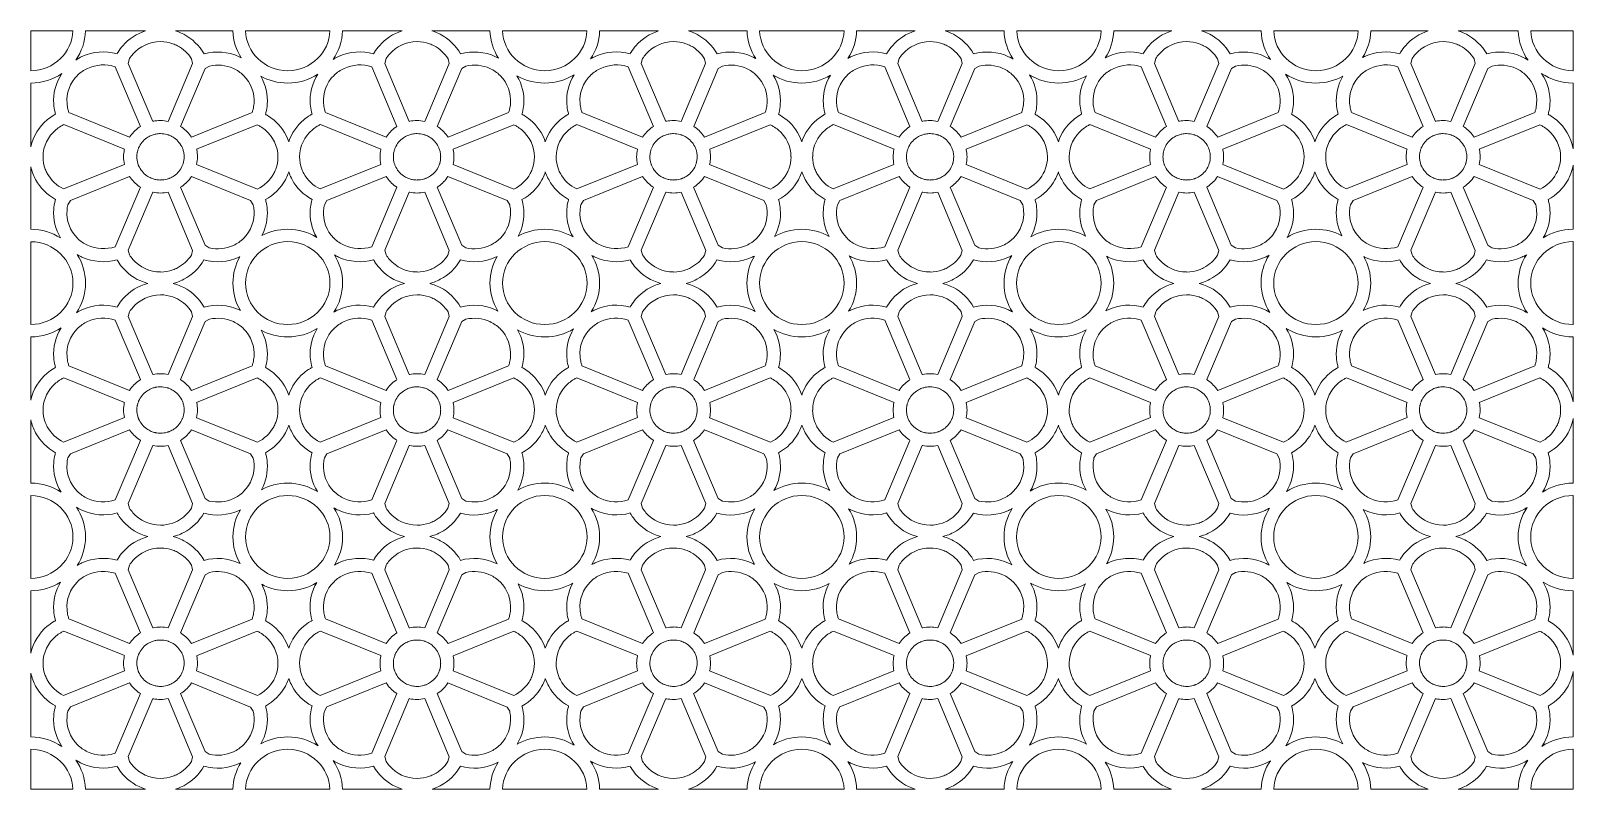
# Model space of a CAD drawing. Header units: millimetres. Extents: x -1200 to 1200, y -590 to 590.
import ezdxf

# ---------------------------------------------------------------- set-up
doc = ezdxf.new("R2010")
doc.units = ezdxf.units.MM
doc.header["$MEASUREMENT"] = 0
doc.layers.add('Layer 1', color=7, linetype='Continuous')

msp = doc.modelspace()

# ---------------------------------------------------------------- linework, layer by layer
at = {"layer": 'Layer 1', "color": 250, "lineweight": 20}
for points, knots in [([(-1200.05, 527.9284), (-1200.05, 527.9284), (-1200.05, 589.9734), (-1200.05, 589.9734), (-1200.05, 589.9734), (-1134.6451, 589.9734), (-1134.6451, 589.9734), (-1135.2837, 573.1714), (-1142.5109, 557.9916), (-1153.8752, 546.8417), (-1165.7268, 535.2141), (-1182.0471, 527.9996), (-1200.05, 527.9284)], [0, 0, 0, 0, 0.25, 0.25, 0.25, 0.5, 0.5, 0.5, 0.75, 0.75, 0.75, 1, 1, 1, 1]), ([(-1115.0246, 589.9734), (-1115.0246, 589.9734), (-1021.5399, 589.9734), (-1021.5399, 589.9734), (-1035.3969, 585.6434), (-1047.5906, 577.5489), (-1056.9212, 566.8897), (-1059.6821, 563.7365), (-1062.1919, 560.3554), (-1064.4174, 556.7807), (-1064.9426, 555.9368), (-1065.4522, 555.0841), (-1065.9443, 554.2242), (-1084.0064, 559.2512), (-1103.465, 557.8435), (-1120.53, 549.9651), (-1123.8241, 548.4445), (-1127.0701, 546.646), (-1130.2432, 544.5727), (-1121.0671, 557.503), (-1115.5133, 573.1094), (-1115.0246, 589.9734)], [0, 0, 0, 0, 0.142857143, 0.142857143, 0.142857143, 0.285714286, 0.285714286, 0.285714286, 0.428571429, 0.428571429, 0.428571429, 0.571428571, 0.571428571, 0.571428571, 0.714285714, 0.714285714, 0.714285714, 0.857142857, 0.857142857, 0.857142857, 1, 1, 1, 1]), ([(-975.0582, 589.9734), (-975.0582, 589.9734), (-885.615, 589.9734), (-885.615, 589.9734), (-885.171, 574.6575), (-880.547, 560.379), (-872.828, 548.2002), (-873.8942, 548.7562), (-874.9667, 549.2842), (-876.0437, 549.7814), (-893.0881, 557.6508), (-912.5237, 559.064), (-930.5684, 554.0576), (-937.896, 566.994), (-948.8631, 577.6272), (-962.0913, 584.5762), (-965.3143, 586.2696), (-968.5648, 587.7133), (-971.8181, 588.887), (-972.8864, 589.2723), (-973.9673, 589.6343), (-975.0582, 589.9734)], [0, 0, 0, 0, 0.142857143, 0.142857143, 0.142857143, 0.285714286, 0.285714286, 0.285714286, 0.428571429, 0.428571429, 0.428571429, 0.571428571, 0.571428571, 0.571428571, 0.714285714, 0.714285714, 0.714285714, 0.857142857, 0.857142857, 0.857142857, 1, 1, 1, 1]), ([(-865.9949, 589.9734), (-865.9949, 589.9734), (-734.6438, 589.9734), (-734.6438, 589.9734), (-735.2824, 573.1714), (-742.5096, 557.9916), (-753.874, 546.8417), (-765.7841, 535.1566), (-782.2073, 527.9271), (-800.3162, 527.9267), (-800.3162, 527.9267), (-800.3162, 527.9644), (-800.3162, 527.9644), (-800.3162, 527.9644), (-800.3186, 527.9644), (-800.3186, 527.9644), (-800.3186, 527.9644), (-800.3239, 527.9644), (-800.3239, 527.9644), (-800.3239, 527.9644), (-800.3239, 527.9267), (-800.3239, 527.9267), (-818.4307, 527.9277), (-834.8522, 535.1566), (-846.7613, 546.8404), (-858.1263, 557.9899), (-865.3563, 573.1707), (-865.9949, 589.9734)], [0, 0, 0, 0, 0.111111111, 0.111111111, 0.111111111, 0.222222222, 0.222222222, 0.222222222, 0.333333333, 0.333333333, 0.333333333, 0.444444444, 0.444444444, 0.444444444, 0.555555556, 0.555555556, 0.555555556, 0.666666667, 0.666666667, 0.666666667, 0.777777778, 0.777777778, 0.777777778, 0.888888889, 0.888888889, 0.888888889, 1, 1, 1, 1]), ([(-715.023, 589.9734), (-715.023, 589.9734), (-622.3516, 589.9734), (-622.3516, 589.9734), (-636.2086, 585.6434), (-648.4023, 577.5489), (-657.7329, 566.8897), (-660.4938, 563.7365), (-663.0035, 560.3554), (-665.229, 556.7807), (-665.7543, 555.9368), (-666.2638, 555.0841), (-666.756, 554.2242), (-684.8181, 559.2512), (-704.2767, 557.8435), (-721.3417, 549.9651), (-724.1297, 548.6779), (-726.883, 547.1914), (-729.5873, 545.5086), (-720.8018, 558.2534), (-715.4998, 573.5139), (-715.023, 589.9734)], [0, 0, 0, 0, 0.142857143, 0.142857143, 0.142857143, 0.285714286, 0.285714286, 0.285714286, 0.428571429, 0.428571429, 0.428571429, 0.571428571, 0.571428571, 0.571428571, 0.714285714, 0.714285714, 0.714285714, 0.857142857, 0.857142857, 0.857142857, 1, 1, 1, 1]), ([(-575.8699, 589.9734), (-575.8699, 589.9734), (-485.6137, 589.9734), (-485.6137, 589.9734), (-485.1617, 574.3799), (-480.3766, 559.8623), (-472.4033, 547.5404), (-473.8758, 548.3439), (-475.3613, 549.0915), (-476.8554, 549.7814), (-493.8998, 557.6508), (-513.3354, 559.064), (-531.38, 554.0576), (-538.7077, 566.994), (-549.6748, 577.6272), (-562.903, 584.5762), (-566.1259, 586.2696), (-569.3765, 587.7133), (-572.6298, 588.887), (-573.6981, 589.2723), (-574.7789, 589.6343), (-575.8699, 589.9734)], [0, 0, 0, 0, 0.142857143, 0.142857143, 0.142857143, 0.285714286, 0.285714286, 0.285714286, 0.428571429, 0.428571429, 0.428571429, 0.571428571, 0.571428571, 0.571428571, 0.714285714, 0.714285714, 0.714285714, 0.857142857, 0.857142857, 0.857142857, 1, 1, 1, 1]), ([(-465.9936, 589.9734), (-465.9936, 589.9734), (-334.6425, 589.9734), (-334.6425, 589.9734), (-335.2811, 573.1714), (-342.5083, 557.9916), (-353.8726, 546.8417), (-365.7828, 535.1566), (-382.2061, 527.9271), (-400.3149, 527.9267), (-400.3149, 527.9267), (-400.3149, 527.9644), (-400.3149, 527.9644), (-400.3149, 527.9644), (-400.3174, 527.9644), (-400.3174, 527.9644), (-400.3174, 527.9644), (-400.3226, 527.9644), (-400.3226, 527.9644), (-400.3226, 527.9644), (-400.3226, 527.9267), (-400.3226, 527.9267), (-418.4293, 527.9277), (-434.8508, 535.1566), (-446.76, 546.8404), (-458.125, 557.9899), (-465.3551, 573.1707), (-465.9936, 589.9734)], [0, 0, 0, 0, 0.111111111, 0.111111111, 0.111111111, 0.222222222, 0.222222222, 0.222222222, 0.333333333, 0.333333333, 0.333333333, 0.444444444, 0.444444444, 0.444444444, 0.555555556, 0.555555556, 0.555555556, 0.666666667, 0.666666667, 0.666666667, 0.777777778, 0.777777778, 0.777777778, 0.888888889, 0.888888889, 0.888888889, 1, 1, 1, 1]), ([(-315.0221, 589.9734), (-315.0221, 589.9734), (-223.1633, 589.9734), (-223.1633, 589.9734), (-237.0203, 585.6434), (-249.214, 577.5489), (-258.5446, 566.8897), (-261.3055, 563.7365), (-263.8153, 560.3554), (-266.0408, 556.7807), (-266.566, 555.9368), (-267.0756, 555.0841), (-267.5677, 554.2242), (-285.6298, 559.2512), (-305.0884, 557.8435), (-322.1534, 549.9651), (-324.4661, 548.8975), (-326.7547, 547.692), (-329.0116, 546.3521), (-320.5696, 558.924), (-315.4887, 573.8759), (-315.0221, 589.9734)], [0, 0, 0, 0, 0.142857143, 0.142857143, 0.142857143, 0.285714286, 0.285714286, 0.285714286, 0.428571429, 0.428571429, 0.428571429, 0.571428571, 0.571428571, 0.571428571, 0.714285714, 0.714285714, 0.714285714, 0.857142857, 0.857142857, 0.857142857, 1, 1, 1, 1]), ([(-176.6816, 589.9734), (-176.6816, 589.9734), (-85.6127, 589.9734), (-85.6127, 589.9734), (-85.152, 574.0771), (-80.1876, 559.2991), (-71.9344, 546.8256), (-73.8254, 547.9052), (-75.7384, 548.891), (-77.6671, 549.7814), (-94.7115, 557.6508), (-114.1471, 559.064), (-132.1917, 554.0576), (-139.5194, 566.994), (-150.4865, 577.6272), (-163.7147, 584.5762), (-166.9377, 586.2696), (-170.1882, 587.7133), (-173.4415, 588.887), (-174.5098, 589.2723), (-175.5906, 589.6343), (-176.6816, 589.9734)], [0, 0, 0, 0, 0.142857143, 0.142857143, 0.142857143, 0.285714286, 0.285714286, 0.285714286, 0.428571429, 0.428571429, 0.428571429, 0.571428571, 0.571428571, 0.571428571, 0.714285714, 0.714285714, 0.714285714, 0.857142857, 0.857142857, 0.857142857, 1, 1, 1, 1]), ([(-65.9923, 589.9734), (-65.9923, 589.9734), (65.3588, 589.9734), (65.3588, 589.9734), (64.7202, 573.1714), (57.4929, 557.9916), (46.1286, 546.8417), (34.2185, 535.1566), (17.7952, 527.9271), (-0.3137, 527.9267), (-0.3137, 527.9267), (-0.3137, 527.9644), (-0.3137, 527.9644), (-0.3137, 527.9644), (-0.3161, 527.9644), (-0.3161, 527.9644), (-0.3161, 527.9644), (-0.3213, 527.9644), (-0.3213, 527.9644), (-0.3213, 527.9644), (-0.3213, 527.9267), (-0.3213, 527.9267), (-18.4281, 527.9277), (-34.8496, 535.1566), (-46.7587, 546.8404), (-58.1238, 557.9899), (-65.3537, 573.1707), (-65.9923, 589.9734)], [0, 0, 0, 0, 0.111111111, 0.111111111, 0.111111111, 0.222222222, 0.222222222, 0.222222222, 0.333333333, 0.333333333, 0.333333333, 0.444444444, 0.444444444, 0.444444444, 0.555555556, 0.555555556, 0.555555556, 0.666666667, 0.666666667, 0.666666667, 0.777777778, 0.777777778, 0.777777778, 0.888888889, 0.888888889, 0.888888889, 1, 1, 1, 1]), ([(84.9792, 589.9734), (84.9792, 589.9734), (176.025, 589.9734), (176.025, 589.9734), (162.168, 585.6434), (149.9743, 577.5489), (140.6436, 566.8897), (137.8828, 563.7365), (135.373, 560.3554), (133.1475, 556.7807), (132.6223, 555.9368), (132.1127, 555.0841), (131.6206, 554.2242), (113.5585, 559.2512), (94.0999, 557.8435), (77.0349, 549.9651), (75.1725, 549.1052), (73.3243, 548.156), (71.4968, 547.1195), (79.634, 559.5307), (84.5219, 574.2024), (84.9792, 589.9734)], [0, 0, 0, 0, 0.142857143, 0.142857143, 0.142857143, 0.285714286, 0.285714286, 0.285714286, 0.428571429, 0.428571429, 0.428571429, 0.571428571, 0.571428571, 0.571428571, 0.714285714, 0.714285714, 0.714285714, 0.857142857, 0.857142857, 0.857142857, 1, 1, 1, 1]), ([(222.5067, 589.9734), (222.5067, 589.9734), (314.3888, 589.9734), (314.3888, 589.9734), (314.8593, 573.7438), (320.0229, 558.6797), (328.5898, 546.0441), (326.2648, 547.4343), (323.9054, 548.6809), (321.5212, 549.7814), (304.4768, 557.6508), (285.0413, 559.064), (266.9965, 554.0576), (259.6689, 566.994), (248.7018, 577.6272), (235.4736, 584.5762), (232.2506, 586.2696), (229.0001, 587.7133), (225.7468, 588.887), (224.6785, 589.2723), (223.5976, 589.6343), (222.5067, 589.9734)], [0, 0, 0, 0, 0.142857143, 0.142857143, 0.142857143, 0.285714286, 0.285714286, 0.285714286, 0.428571429, 0.428571429, 0.428571429, 0.571428571, 0.571428571, 0.571428571, 0.714285714, 0.714285714, 0.714285714, 0.857142857, 0.857142857, 0.857142857, 1, 1, 1, 1]), ([(334.0093, 589.9734), (334.0093, 589.9734), (465.3604, 589.9734), (465.3604, 589.9734), (464.7218, 573.1714), (457.4946, 557.9916), (446.1303, 546.8417), (434.2201, 535.1566), (417.7968, 527.9271), (399.688, 527.9267), (399.688, 527.9267), (399.688, 527.9644), (399.688, 527.9644), (399.688, 527.9644), (399.6855, 527.9644), (399.6855, 527.9644), (399.6855, 527.9644), (399.6803, 527.9644), (399.6803, 527.9644), (399.6803, 527.9644), (399.6803, 527.9267), (399.6803, 527.9267), (381.5736, 527.9277), (365.1521, 535.1566), (353.2429, 546.8404), (341.8779, 557.9899), (334.6479, 573.1707), (334.0093, 589.9734)], [0, 0, 0, 0, 0.111111111, 0.111111111, 0.111111111, 0.222222222, 0.222222222, 0.222222222, 0.333333333, 0.333333333, 0.333333333, 0.444444444, 0.444444444, 0.444444444, 0.555555556, 0.555555556, 0.555555556, 0.666666667, 0.666666667, 0.666666667, 0.777777778, 0.777777778, 0.777777778, 0.888888889, 0.888888889, 0.888888889, 1, 1, 1, 1]), ([(484.9805, 589.9734), (484.9805, 589.9734), (575.2133, 589.9734), (575.2133, 589.9734), (561.3563, 585.6434), (549.1626, 577.5489), (539.832, 566.8897), (537.0711, 563.7365), (534.5613, 560.3554), (532.3358, 556.7807), (531.8106, 555.9368), (531.301, 555.0841), (530.8089, 554.2242), (512.7468, 559.2512), (493.2882, 557.8435), (476.2232, 549.9651), (474.7908, 549.3037), (473.3671, 548.5896), (471.9546, 547.8241), (479.8176, 560.0851), (484.5319, 574.4994), (484.9805, 589.9734)], [0, 0, 0, 0, 0.142857143, 0.142857143, 0.142857143, 0.285714286, 0.285714286, 0.285714286, 0.428571429, 0.428571429, 0.428571429, 0.571428571, 0.571428571, 0.571428571, 0.714285714, 0.714285714, 0.714285714, 0.857142857, 0.857142857, 0.857142857, 1, 1, 1, 1]), ([(621.695, 589.9734), (621.695, 589.9734), (714.3898, 589.9734), (714.3898, 589.9734), (714.8711, 573.3739), (720.2617, 557.9947), (729.1815, 545.1849), (726.4046, 546.9259), (723.575, 548.4585), (720.7095, 549.7814), (703.6651, 557.6508), (684.2295, 559.064), (666.1848, 554.0576), (658.8572, 566.994), (647.8901, 577.6272), (634.6619, 584.5762), (631.4389, 586.2696), (628.1884, 587.7133), (624.9351, 588.887), (623.8668, 589.2723), (622.7859, 589.6343), (621.695, 589.9734)], [0, 0, 0, 0, 0.142857143, 0.142857143, 0.142857143, 0.285714286, 0.285714286, 0.285714286, 0.428571429, 0.428571429, 0.428571429, 0.571428571, 0.571428571, 0.571428571, 0.714285714, 0.714285714, 0.714285714, 0.857142857, 0.857142857, 0.857142857, 1, 1, 1, 1]), ([(734.0106, 589.9734), (734.0106, 589.9734), (865.3617, 589.9734), (865.3617, 589.9734), (864.7231, 573.1714), (857.4958, 557.9916), (846.1315, 546.8417), (834.2214, 535.1566), (817.7981, 527.9271), (799.6893, 527.9267), (799.6893, 527.9267), (799.6893, 527.9644), (799.6893, 527.9644), (799.6893, 527.9644), (799.6868, 527.9644), (799.6868, 527.9644), (799.6868, 527.9644), (799.6816, 527.9644), (799.6816, 527.9644), (799.6816, 527.9644), (799.6816, 527.9267), (799.6816, 527.9267), (781.5748, 527.9277), (765.1533, 535.1566), (753.2442, 546.8404), (741.8791, 557.9899), (734.6492, 573.1707), (734.0106, 589.9734)], [0, 0, 0, 0, 0.111111111, 0.111111111, 0.111111111, 0.222222222, 0.222222222, 0.222222222, 0.333333333, 0.333333333, 0.333333333, 0.444444444, 0.444444444, 0.444444444, 0.555555556, 0.555555556, 0.555555556, 0.666666667, 0.666666667, 0.666666667, 0.777777778, 0.777777778, 0.777777778, 0.888888889, 0.888888889, 0.888888889, 1, 1, 1, 1]), ([(884.9818, 589.9734), (884.9818, 589.9734), (974.4016, 589.9734), (974.4016, 589.9734), (960.5446, 585.6434), (948.3509, 577.5489), (939.0203, 566.8897), (936.2593, 563.7365), (933.7496, 560.3554), (931.5241, 556.7807), (930.9989, 555.9368), (930.4893, 555.0841), (929.9972, 554.2242), (911.9351, 559.2512), (892.4765, 557.8435), (875.4115, 549.9651), (874.3924, 549.4946), (873.3771, 548.9971), (872.3678, 548.4736), (879.9832, 560.5925), (884.5409, 574.7718), (884.9818, 589.9734)], [0, 0, 0, 0, 0.142857143, 0.142857143, 0.142857143, 0.285714286, 0.285714286, 0.285714286, 0.428571429, 0.428571429, 0.428571429, 0.571428571, 0.571428571, 0.571428571, 0.714285714, 0.714285714, 0.714285714, 0.857142857, 0.857142857, 0.857142857, 1, 1, 1, 1]), ([(1020.8833, 589.9734), (1020.8833, 589.9734), (1114.3918, 589.9734), (1114.3918, 589.9734), (1114.8849, 572.9586), (1120.5357, 557.2248), (1129.8594, 544.2271), (1126.6075, 546.3692), (1123.2774, 548.2214), (1119.8978, 549.7814), (1102.8534, 557.6508), (1083.4178, 559.064), (1065.3732, 554.0576), (1058.0455, 566.994), (1047.0784, 577.6272), (1033.8502, 584.5762), (1030.6272, 586.2696), (1027.3767, 587.7133), (1024.1233, 588.887), (1023.0551, 589.2723), (1021.9743, 589.6343), (1020.8833, 589.9734)], [0, 0, 0, 0, 0.142857143, 0.142857143, 0.142857143, 0.285714286, 0.285714286, 0.285714286, 0.428571429, 0.428571429, 0.428571429, 0.571428571, 0.571428571, 0.571428571, 0.714285714, 0.714285714, 0.714285714, 0.857142857, 0.857142857, 0.857142857, 1, 1, 1, 1]), ([(1134.0118, 589.9734), (1134.0118, 589.9734), (1199.95, 589.9734), (1199.95, 589.9734), (1199.95, 589.9734), (1199.95, 527.9267), (1199.95, 527.9267), (1199.95, 527.9267), (1199.6905, 527.9267), (1199.6905, 527.9267), (1199.6905, 527.9267), (1199.6905, 527.9644), (1199.6905, 527.9644), (1199.6905, 527.9644), (1199.6881, 527.9644), (1199.6881, 527.9644), (1199.6881, 527.9644), (1199.6829, 527.9644), (1199.6829, 527.9644), (1199.6829, 527.9644), (1199.6829, 527.9267), (1199.6829, 527.9267), (1181.5761, 527.9277), (1165.1546, 535.1566), (1153.2455, 546.8404), (1141.8805, 557.9899), (1134.6504, 573.1707), (1134.0118, 589.9734)], [0, 0, 0, 0, 0.111111111, 0.111111111, 0.111111111, 0.222222222, 0.222222222, 0.222222222, 0.333333333, 0.333333333, 0.333333333, 0.444444444, 0.444444444, 0.444444444, 0.555555556, 0.555555556, 0.555555556, 0.666666667, 0.666666667, 0.666666667, 0.777777778, 0.777777778, 0.777777778, 0.888888889, 0.888888889, 0.888888889, 1, 1, 1, 1]), ([(-948.3623, 539.3969), (-948.3623, 539.3969), (-950.0433, 546.6145), (-950.0433, 546.6145), (-955.3893, 555.0848), (-962.9001, 562.0475), (-971.7972, 566.7213), (-973.9878, 567.8721), (-976.3713, 568.9164), (-978.9358, 569.8416), (-985.0163, 572.0343), (-991.5317, 573.2313), (-998.2762, 573.2316), (-998.2762, 573.2316), (-998.2762, 573.1919), (-998.2762, 573.1919), (-998.2762, 573.1919), (-998.2825, 573.1919), (-998.2825, 573.1919), (-1015.4193, 573.1919), (-1030.784, 565.6496), (-1041.2297, 553.7168), (-1043.1371, 551.5381), (-1044.8827, 549.213), (-1046.4456, 546.7637), (-1046.4456, 546.7637), (-1048.473, 539.3042), (-1048.473, 539.3042), (-1048.473, 539.3042), (-1010.3998, 449.0599), (-1010.3998, 449.0599), (-1010.3998, 449.0599), (-1009.6559, 449.2074), (-1009.6559, 449.2074), (-1005.9815, 449.9338), (-1002.1835, 450.3164), (-998.2981, 450.3174), (-998.2981, 450.3174), (-998.2981, 450.3567), (-998.2981, 450.3567), (-998.2981, 450.3567), (-998.287, 450.3567), (-998.287, 450.3567), (-994.2297, 450.3567), (-990.2238, 449.9205), (-986.3168, 449.0958), (-986.3168, 449.0958), (-948.3623, 539.3969), (-948.3623, 539.3969)], [0, 0, 0, 0, 0.0625, 0.0625, 0.0625, 0.125, 0.125, 0.125, 0.1875, 0.1875, 0.1875, 0.25, 0.25, 0.25, 0.3125, 0.3125, 0.3125, 0.375, 0.375, 0.375, 0.4375, 0.4375, 0.4375, 0.5, 0.5, 0.5, 0.5625, 0.5625, 0.5625, 0.625, 0.625, 0.625, 0.6875, 0.6875, 0.6875, 0.75, 0.75, 0.75, 0.8125, 0.8125, 0.8125, 0.875, 0.875, 0.875, 0.9375, 0.9375, 0.9375, 1, 1, 1, 1]), ([(-549.1739, 539.3969), (-549.1739, 539.3969), (-550.855, 546.6145), (-550.855, 546.6145), (-556.201, 555.0848), (-563.7117, 562.0475), (-572.6089, 566.7213), (-574.7995, 567.8721), (-577.183, 568.9164), (-579.7475, 569.8416), (-585.828, 572.0343), (-592.3433, 573.2313), (-599.0879, 573.2316), (-599.0879, 573.2316), (-599.0879, 573.1919), (-599.0879, 573.1919), (-599.0879, 573.1919), (-599.0942, 573.1919), (-599.0942, 573.1919), (-616.231, 573.1919), (-631.5958, 565.6496), (-642.0414, 553.7168), (-643.9488, 551.5381), (-645.6944, 549.213), (-647.2573, 546.7637), (-647.2573, 546.7637), (-649.2847, 539.3042), (-649.2847, 539.3042), (-649.2847, 539.3042), (-611.2115, 449.0599), (-611.2115, 449.0599), (-611.2115, 449.0599), (-610.4676, 449.2074), (-610.4676, 449.2074), (-606.7933, 449.9338), (-602.9951, 450.3164), (-599.1099, 450.3174), (-599.1099, 450.3174), (-599.1099, 450.3567), (-599.1099, 450.3567), (-599.1099, 450.3567), (-599.0987, 450.3567), (-599.0987, 450.3567), (-595.0415, 450.3567), (-591.0355, 449.9205), (-587.1286, 449.0958), (-587.1286, 449.0958), (-549.1739, 539.3969), (-549.1739, 539.3969)], [0, 0, 0, 0, 0.0625, 0.0625, 0.0625, 0.125, 0.125, 0.125, 0.1875, 0.1875, 0.1875, 0.25, 0.25, 0.25, 0.3125, 0.3125, 0.3125, 0.375, 0.375, 0.375, 0.4375, 0.4375, 0.4375, 0.5, 0.5, 0.5, 0.5625, 0.5625, 0.5625, 0.625, 0.625, 0.625, 0.6875, 0.6875, 0.6875, 0.75, 0.75, 0.75, 0.8125, 0.8125, 0.8125, 0.875, 0.875, 0.875, 0.9375, 0.9375, 0.9375, 1, 1, 1, 1]), ([(-149.9857, 539.3969), (-149.9857, 539.3969), (-151.6668, 546.6145), (-151.6668, 546.6145), (-157.0127, 555.0848), (-164.5235, 562.0475), (-173.4206, 566.7213), (-175.6112, 567.8721), (-177.9947, 568.9164), (-180.5593, 569.8416), (-186.6397, 572.0343), (-193.1551, 573.2313), (-199.8996, 573.2316), (-199.8996, 573.2316), (-199.8996, 573.1919), (-199.8996, 573.1919), (-199.8996, 573.1919), (-199.9059, 573.1919), (-199.9059, 573.1919), (-217.0427, 573.1919), (-232.4074, 565.6496), (-242.8531, 553.7168), (-244.7606, 551.5381), (-246.5062, 549.213), (-248.069, 546.7637), (-248.069, 546.7637), (-250.0964, 539.3042), (-250.0964, 539.3042), (-250.0964, 539.3042), (-212.0232, 449.0599), (-212.0232, 449.0599), (-212.0232, 449.0599), (-211.2793, 449.2074), (-211.2793, 449.2074), (-207.605, 449.9338), (-203.8069, 450.3164), (-199.9216, 450.3174), (-199.9216, 450.3174), (-199.9216, 450.3567), (-199.9216, 450.3567), (-199.9216, 450.3567), (-199.9104, 450.3567), (-199.9104, 450.3567), (-195.8532, 450.3567), (-191.8472, 449.9205), (-187.9403, 449.0958), (-187.9403, 449.0958), (-149.9857, 539.3969), (-149.9857, 539.3969)], [0, 0, 0, 0, 0.0625, 0.0625, 0.0625, 0.125, 0.125, 0.125, 0.1875, 0.1875, 0.1875, 0.25, 0.25, 0.25, 0.3125, 0.3125, 0.3125, 0.375, 0.375, 0.375, 0.4375, 0.4375, 0.4375, 0.5, 0.5, 0.5, 0.5625, 0.5625, 0.5625, 0.625, 0.625, 0.625, 0.6875, 0.6875, 0.6875, 0.75, 0.75, 0.75, 0.8125, 0.8125, 0.8125, 0.875, 0.875, 0.875, 0.9375, 0.9375, 0.9375, 1, 1, 1, 1]), ([(249.2026, 539.3969), (249.2026, 539.3969), (247.5215, 546.6145), (247.5215, 546.6145), (242.1756, 555.0848), (234.6648, 562.0475), (225.7677, 566.7213), (223.577, 567.8721), (221.1935, 568.9164), (218.6291, 569.8416), (212.5486, 572.0343), (206.0332, 573.2313), (199.2887, 573.2316), (199.2887, 573.2316), (199.2887, 573.1919), (199.2887, 573.1919), (199.2887, 573.1919), (199.2824, 573.1919), (199.2824, 573.1919), (182.1456, 573.1919), (166.7809, 565.6496), (156.3352, 553.7168), (154.4278, 551.5381), (152.6822, 549.213), (151.1193, 546.7637), (151.1193, 546.7637), (149.0919, 539.3042), (149.0919, 539.3042), (149.0919, 539.3042), (187.1651, 449.0599), (187.1651, 449.0599), (187.1651, 449.0599), (187.909, 449.2074), (187.909, 449.2074), (191.5833, 449.9338), (195.3814, 450.3164), (199.2667, 450.3174), (199.2667, 450.3174), (199.2667, 450.3567), (199.2667, 450.3567), (199.2667, 450.3567), (199.2779, 450.3567), (199.2779, 450.3567), (203.3351, 450.3567), (207.3411, 449.9205), (211.248, 449.0958), (211.248, 449.0958), (249.2026, 539.3969), (249.2026, 539.3969)], [0, 0, 0, 0, 0.0625, 0.0625, 0.0625, 0.125, 0.125, 0.125, 0.1875, 0.1875, 0.1875, 0.25, 0.25, 0.25, 0.3125, 0.3125, 0.3125, 0.375, 0.375, 0.375, 0.4375, 0.4375, 0.4375, 0.5, 0.5, 0.5, 0.5625, 0.5625, 0.5625, 0.625, 0.625, 0.625, 0.6875, 0.6875, 0.6875, 0.75, 0.75, 0.75, 0.8125, 0.8125, 0.8125, 0.875, 0.875, 0.875, 0.9375, 0.9375, 0.9375, 1, 1, 1, 1]), ([(648.3909, 539.3969), (648.3909, 539.3969), (646.7099, 546.6145), (646.7099, 546.6145), (641.3639, 555.0848), (633.8531, 562.0475), (624.956, 566.7213), (622.7654, 567.8721), (620.3819, 568.9164), (617.8174, 569.8416), (611.7369, 572.0343), (605.2215, 573.2313), (598.477, 573.2316), (598.477, 573.2316), (598.477, 573.1919), (598.477, 573.1919), (598.477, 573.1919), (598.4707, 573.1919), (598.4707, 573.1919), (581.3339, 573.1919), (565.9691, 565.6496), (555.5235, 553.7168), (553.6161, 551.5381), (551.8705, 549.213), (550.3076, 546.7637), (550.3076, 546.7637), (548.2802, 539.3042), (548.2802, 539.3042), (548.2802, 539.3042), (586.3534, 449.0599), (586.3534, 449.0599), (586.3534, 449.0599), (587.0973, 449.2074), (587.0973, 449.2074), (590.7716, 449.9338), (594.5697, 450.3164), (598.455, 450.3174), (598.455, 450.3174), (598.455, 450.3567), (598.455, 450.3567), (598.455, 450.3567), (598.4662, 450.3567), (598.4662, 450.3567), (602.5235, 450.3567), (606.5294, 449.9205), (610.4364, 449.0958), (610.4364, 449.0958), (648.3909, 539.3969), (648.3909, 539.3969)], [0, 0, 0, 0, 0.0625, 0.0625, 0.0625, 0.125, 0.125, 0.125, 0.1875, 0.1875, 0.1875, 0.25, 0.25, 0.25, 0.3125, 0.3125, 0.3125, 0.375, 0.375, 0.375, 0.4375, 0.4375, 0.4375, 0.5, 0.5, 0.5, 0.5625, 0.5625, 0.5625, 0.625, 0.625, 0.625, 0.6875, 0.6875, 0.6875, 0.75, 0.75, 0.75, 0.8125, 0.8125, 0.8125, 0.875, 0.875, 0.875, 0.9375, 0.9375, 0.9375, 1, 1, 1, 1]), ([(1047.5792, 539.3969), (1047.5792, 539.3969), (1045.8981, 546.6145), (1045.8981, 546.6145), (1040.5522, 555.0848), (1033.0414, 562.0475), (1024.1443, 566.7213), (1021.9537, 567.8721), (1019.5702, 568.9164), (1017.0056, 569.8416), (1010.9252, 572.0343), (1004.4098, 573.2313), (997.6653, 573.2316), (997.6653, 573.2316), (997.6653, 573.1919), (997.6653, 573.1919), (997.6653, 573.1919), (997.659, 573.1919), (997.659, 573.1919), (980.5222, 573.1919), (965.1574, 565.6496), (954.7118, 553.7168), (952.8043, 551.5381), (951.0587, 549.213), (949.4959, 546.7637), (949.4959, 546.7637), (947.4685, 539.3042), (947.4685, 539.3042), (947.4685, 539.3042), (985.5417, 449.0599), (985.5417, 449.0599), (985.5417, 449.0599), (986.2856, 449.2074), (986.2856, 449.2074), (989.9599, 449.9338), (993.758, 450.3164), (997.6433, 450.3174), (997.6433, 450.3174), (997.6433, 450.3567), (997.6433, 450.3567), (997.6433, 450.3567), (997.6545, 450.3567), (997.6545, 450.3567), (1001.7117, 450.3567), (1005.7177, 449.9205), (1009.6246, 449.0958), (1009.6246, 449.0958), (1047.5792, 539.3969), (1047.5792, 539.3969)], [0, 0, 0, 0, 0.0625, 0.0625, 0.0625, 0.125, 0.125, 0.125, 0.1875, 0.1875, 0.1875, 0.25, 0.25, 0.25, 0.3125, 0.3125, 0.3125, 0.375, 0.375, 0.375, 0.4375, 0.4375, 0.4375, 0.5, 0.5, 0.5, 0.5625, 0.5625, 0.5625, 0.625, 0.625, 0.625, 0.6875, 0.6875, 0.6875, 0.75, 0.75, 0.75, 0.8125, 0.8125, 0.8125, 0.875, 0.875, 0.875, 0.9375, 0.9375, 0.9375, 1, 1, 1, 1]), ([(-1140.8193, 462.8973), (-1140.8193, 462.8973), (-1046.5383, 424.5537), (-1046.5383, 424.5537), (-1042.5529, 430.5754), (-1037.412, 435.8172), (-1031.4191, 439.9788), (-1030.7948, 440.4127), (-1030.1754, 440.8274), (-1029.5571, 441.225), (-1029.5571, 441.225), (-1068.8555, 533.8995), (-1068.8555, 533.8995), (-1082.9085, 538.5572), (-1098.329, 537.813), (-1111.7138, 531.6339), (-1114.6371, 530.2837), (-1117.4085, 528.7206), (-1119.9876, 526.9478), (-1122.5692, 525.1732), (-1125.0748, 523.1116), (-1127.4736, 520.7611), (-1127.4736, 520.7611), (-1127.4534, 520.7413), (-1127.4534, 520.7413), (-1127.4534, 520.7413), (-1127.4632, 520.732), (-1127.4632, 520.732), (-1139.5697, 508.855), (-1144.992, 492.8513), (-1143.778, 477.1408), (-1143.5349, 473.9928), (-1143.0532, 470.9395), (-1142.3341, 468.0187), (-1141.9085, 466.2886), (-1141.4042, 464.5791), (-1140.8193, 462.8973)], [0, 0, 0, 0, 0.083333333, 0.083333333, 0.083333333, 0.166666667, 0.166666667, 0.166666667, 0.25, 0.25, 0.25, 0.333333333, 0.333333333, 0.333333333, 0.416666667, 0.416666667, 0.416666667, 0.5, 0.5, 0.5, 0.583333333, 0.583333333, 0.583333333, 0.666666667, 0.666666667, 0.666666667, 0.75, 0.75, 0.75, 0.833333333, 0.833333333, 0.833333333, 0.916666667, 0.916666667, 0.916666667, 1, 1, 1, 1]), ([(-949.9467, 424.4062), (-949.9467, 424.4062), (-855.7568, 462.7122), (-855.7568, 462.7122), (-855.1719, 464.394), (-854.6654, 466.1045), (-854.2396, 467.8349), (-853.5204, 470.7558), (-853.0388, 473.8087), (-852.7957, 476.9571), (-851.5816, 492.6675), (-857.0039, 508.6713), (-869.1105, 520.5483), (-869.1105, 520.5483), (-869.1202, 520.5575), (-869.1202, 520.5575), (-869.1202, 520.5575), (-869.1, 520.5774), (-869.1, 520.5774), (-871.4989, 522.9281), (-874.004, 524.9898), (-876.586, 526.764), (-879.1648, 528.5372), (-881.9365, 530.1002), (-884.8599, 531.4498), (-896.5046, 536.8261), (-909.692, 538.0877), (-922.1783, 535.2576), (-922.1783, 535.2576), (-928.6459, 531.5264), (-928.6459, 531.5264), (-928.6459, 531.5264), (-966.9486, 441.2007), (-966.9486, 441.2007), (-966.2974, 440.7846), (-965.6578, 440.3593), (-965.0328, 439.923), (-959.0542, 435.7525), (-953.9248, 430.4792), (-949.9467, 424.4062)], [0, 0, 0, 0, 0.076923077, 0.076923077, 0.076923077, 0.153846154, 0.153846154, 0.153846154, 0.230769231, 0.230769231, 0.230769231, 0.307692308, 0.307692308, 0.307692308, 0.384615385, 0.384615385, 0.384615385, 0.461538462, 0.461538462, 0.461538462, 0.538461538, 0.538461538, 0.538461538, 0.615384615, 0.615384615, 0.615384615, 0.692307692, 0.692307692, 0.692307692, 0.769230769, 0.769230769, 0.769230769, 0.846153846, 0.846153846, 0.846153846, 0.923076923, 0.923076923, 0.923076923, 1, 1, 1, 1]), ([(-741.6311, 462.8973), (-741.6311, 462.8973), (-647.3501, 424.5537), (-647.3501, 424.5537), (-643.3647, 430.5754), (-638.2238, 435.8172), (-632.2308, 439.9788), (-631.6066, 440.4127), (-630.9871, 440.8274), (-630.3687, 441.225), (-630.3687, 441.225), (-669.6672, 533.8995), (-669.6672, 533.8995), (-683.7202, 538.5572), (-699.1407, 537.813), (-712.5255, 531.6339), (-715.4489, 530.2837), (-718.2202, 528.7206), (-720.7994, 526.9478), (-723.381, 525.1732), (-725.8865, 523.1116), (-728.2854, 520.7611), (-728.2854, 520.7611), (-728.2651, 520.7413), (-728.2651, 520.7413), (-728.2651, 520.7413), (-728.2749, 520.732), (-728.2749, 520.732), (-740.3814, 508.855), (-745.8038, 492.8513), (-744.5897, 477.1408), (-744.3466, 473.9928), (-743.8649, 470.9395), (-743.1457, 468.0187), (-742.7203, 466.2886), (-742.2159, 464.5791), (-741.6311, 462.8973)], [0, 0, 0, 0, 0.083333333, 0.083333333, 0.083333333, 0.166666667, 0.166666667, 0.166666667, 0.25, 0.25, 0.25, 0.333333333, 0.333333333, 0.333333333, 0.416666667, 0.416666667, 0.416666667, 0.5, 0.5, 0.5, 0.583333333, 0.583333333, 0.583333333, 0.666666667, 0.666666667, 0.666666667, 0.75, 0.75, 0.75, 0.833333333, 0.833333333, 0.833333333, 0.916666667, 0.916666667, 0.916666667, 1, 1, 1, 1]), ([(-550.7584, 424.4062), (-550.7584, 424.4062), (-456.5685, 462.7122), (-456.5685, 462.7122), (-455.9836, 464.394), (-455.4772, 466.1045), (-455.0513, 467.8349), (-454.3321, 470.7558), (-453.8505, 473.8087), (-453.6074, 476.9571), (-452.3933, 492.6675), (-457.8156, 508.6713), (-469.9222, 520.5483), (-469.9222, 520.5483), (-469.932, 520.5575), (-469.932, 520.5575), (-469.932, 520.5575), (-469.9117, 520.5774), (-469.9117, 520.5774), (-472.3105, 522.9281), (-474.8158, 524.9898), (-477.3977, 526.764), (-479.9765, 528.5372), (-482.7482, 530.1002), (-485.6716, 531.4498), (-497.3163, 536.8261), (-510.5037, 538.0877), (-522.99, 535.2576), (-522.99, 535.2576), (-529.4576, 531.5264), (-529.4576, 531.5264), (-529.4576, 531.5264), (-567.7603, 441.2007), (-567.7603, 441.2007), (-567.1091, 440.7846), (-566.4695, 440.3593), (-565.8445, 439.923), (-559.8659, 435.7525), (-554.7365, 430.4792), (-550.7584, 424.4062)], [0, 0, 0, 0, 0.076923077, 0.076923077, 0.076923077, 0.153846154, 0.153846154, 0.153846154, 0.230769231, 0.230769231, 0.230769231, 0.307692308, 0.307692308, 0.307692308, 0.384615385, 0.384615385, 0.384615385, 0.461538462, 0.461538462, 0.461538462, 0.538461538, 0.538461538, 0.538461538, 0.615384615, 0.615384615, 0.615384615, 0.692307692, 0.692307692, 0.692307692, 0.769230769, 0.769230769, 0.769230769, 0.846153846, 0.846153846, 0.846153846, 0.923076923, 0.923076923, 0.923076923, 1, 1, 1, 1]), ([(-342.4428, 462.8973), (-342.4428, 462.8973), (-248.1617, 424.5537), (-248.1617, 424.5537), (-244.1764, 430.5754), (-239.0355, 435.8172), (-233.0426, 439.9788), (-232.4183, 440.4127), (-231.7989, 440.8274), (-231.1805, 441.225), (-231.1805, 441.225), (-270.4789, 533.8995), (-270.4789, 533.8995), (-284.5319, 538.5572), (-299.9524, 537.813), (-313.3371, 531.6339), (-316.2606, 530.2837), (-319.0319, 528.7206), (-321.6111, 526.9478), (-324.1927, 525.1732), (-326.6982, 523.1116), (-329.0971, 520.7611), (-329.0971, 520.7611), (-329.0768, 520.7413), (-329.0768, 520.7413), (-329.0768, 520.7413), (-329.0866, 520.732), (-329.0866, 520.732), (-341.1931, 508.855), (-346.6154, 492.8513), (-345.4014, 477.1408), (-345.1583, 473.9928), (-344.6767, 470.9395), (-343.9575, 468.0187), (-343.532, 466.2886), (-343.0277, 464.5791), (-342.4428, 462.8973)], [0, 0, 0, 0, 0.083333333, 0.083333333, 0.083333333, 0.166666667, 0.166666667, 0.166666667, 0.25, 0.25, 0.25, 0.333333333, 0.333333333, 0.333333333, 0.416666667, 0.416666667, 0.416666667, 0.5, 0.5, 0.5, 0.583333333, 0.583333333, 0.583333333, 0.666666667, 0.666666667, 0.666666667, 0.75, 0.75, 0.75, 0.833333333, 0.833333333, 0.833333333, 0.916666667, 0.916666667, 0.916666667, 1, 1, 1, 1]), ([(-151.5701, 424.4062), (-151.5701, 424.4062), (-57.3801, 462.7122), (-57.3801, 462.7122), (-56.7952, 464.394), (-56.2889, 466.1045), (-55.863, 467.8349), (-55.1438, 470.7558), (-54.6622, 473.8087), (-54.4191, 476.9571), (-53.205, 492.6675), (-58.6274, 508.6713), (-70.7339, 520.5483), (-70.7339, 520.5483), (-70.7437, 520.5575), (-70.7437, 520.5575), (-70.7437, 520.5575), (-70.7234, 520.5774), (-70.7234, 520.5774), (-73.1222, 522.9281), (-75.6275, 524.9898), (-78.2094, 526.764), (-80.7882, 528.5372), (-83.5599, 530.1002), (-86.4833, 531.4498), (-98.1281, 536.8261), (-111.3154, 538.0877), (-123.8017, 535.2576), (-123.8017, 535.2576), (-130.2694, 531.5264), (-130.2694, 531.5264), (-130.2694, 531.5264), (-168.572, 441.2007), (-168.572, 441.2007), (-167.9209, 440.7846), (-167.2812, 440.3593), (-166.6562, 439.923), (-160.6776, 435.7525), (-155.5482, 430.4792), (-151.5701, 424.4062)], [0, 0, 0, 0, 0.076923077, 0.076923077, 0.076923077, 0.153846154, 0.153846154, 0.153846154, 0.230769231, 0.230769231, 0.230769231, 0.307692308, 0.307692308, 0.307692308, 0.384615385, 0.384615385, 0.384615385, 0.461538462, 0.461538462, 0.461538462, 0.538461538, 0.538461538, 0.538461538, 0.615384615, 0.615384615, 0.615384615, 0.692307692, 0.692307692, 0.692307692, 0.769230769, 0.769230769, 0.769230769, 0.846153846, 0.846153846, 0.846153846, 0.923076923, 0.923076923, 0.923076923, 1, 1, 1, 1]), ([(56.7455, 462.8973), (56.7455, 462.8973), (151.0266, 424.5537), (151.0266, 424.5537), (155.012, 430.5754), (160.1528, 435.8172), (166.1457, 439.9788), (166.7701, 440.4127), (167.3895, 440.8274), (168.0078, 441.225), (168.0078, 441.225), (128.7095, 533.8995), (128.7095, 533.8995), (114.6564, 538.5572), (99.2359, 537.813), (85.8511, 531.6339), (82.9278, 530.2837), (80.1564, 528.7206), (77.5773, 526.9478), (74.9957, 525.1732), (72.4901, 523.1116), (70.0913, 520.7611), (70.0913, 520.7611), (70.1115, 520.7413), (70.1115, 520.7413), (70.1115, 520.7413), (70.1017, 520.732), (70.1017, 520.732), (57.9952, 508.855), (52.5729, 492.8513), (53.7869, 477.1408), (54.03, 473.9928), (54.5117, 470.9395), (55.2308, 468.0187), (55.6564, 466.2886), (56.1607, 464.5791), (56.7455, 462.8973)], [0, 0, 0, 0, 0.083333333, 0.083333333, 0.083333333, 0.166666667, 0.166666667, 0.166666667, 0.25, 0.25, 0.25, 0.333333333, 0.333333333, 0.333333333, 0.416666667, 0.416666667, 0.416666667, 0.5, 0.5, 0.5, 0.583333333, 0.583333333, 0.583333333, 0.666666667, 0.666666667, 0.666666667, 0.75, 0.75, 0.75, 0.833333333, 0.833333333, 0.833333333, 0.916666667, 0.916666667, 0.916666667, 1, 1, 1, 1]), ([(247.6181, 424.4062), (247.6181, 424.4062), (341.8081, 462.7122), (341.8081, 462.7122), (342.393, 464.394), (342.8995, 466.1045), (343.3253, 467.8349), (344.0444, 470.7558), (344.5261, 473.8087), (344.7692, 476.9571), (345.9833, 492.6675), (340.5609, 508.6713), (328.4544, 520.5483), (328.4544, 520.5483), (328.4447, 520.5575), (328.4447, 520.5575), (328.4447, 520.5575), (328.4649, 520.5774), (328.4649, 520.5774), (326.066, 522.9281), (323.5608, 524.9898), (320.9789, 526.764), (318.4001, 528.5372), (315.6284, 530.1002), (312.705, 531.4498), (301.0602, 536.8261), (287.8729, 538.0877), (275.3866, 535.2576), (275.3866, 535.2576), (268.919, 531.5264), (268.919, 531.5264), (268.919, 531.5264), (230.6163, 441.2007), (230.6163, 441.2007), (231.2674, 440.7846), (231.9071, 440.3593), (232.5321, 439.923), (238.5107, 435.7525), (243.6401, 430.4792), (247.6181, 424.4062)], [0, 0, 0, 0, 0.076923077, 0.076923077, 0.076923077, 0.153846154, 0.153846154, 0.153846154, 0.230769231, 0.230769231, 0.230769231, 0.307692308, 0.307692308, 0.307692308, 0.384615385, 0.384615385, 0.384615385, 0.461538462, 0.461538462, 0.461538462, 0.538461538, 0.538461538, 0.538461538, 0.615384615, 0.615384615, 0.615384615, 0.692307692, 0.692307692, 0.692307692, 0.769230769, 0.769230769, 0.769230769, 0.846153846, 0.846153846, 0.846153846, 0.923076923, 0.923076923, 0.923076923, 1, 1, 1, 1]), ([(455.9339, 462.8973), (455.9339, 462.8973), (550.2148, 424.5537), (550.2148, 424.5537), (554.2003, 430.5754), (559.3411, 435.8172), (565.3341, 439.9788), (565.9583, 440.4127), (566.5778, 440.8274), (567.1961, 441.225), (567.1961, 441.225), (527.8977, 533.8995), (527.8977, 533.8995), (513.8447, 538.5572), (498.4242, 537.813), (485.0394, 531.6339), (482.116, 530.2837), (479.3447, 528.7206), (476.7655, 526.9478), (474.1839, 525.1732), (471.6784, 523.1116), (469.2795, 520.7611), (469.2795, 520.7611), (469.2997, 520.7413), (469.2997, 520.7413), (469.2997, 520.7413), (469.29, 520.732), (469.29, 520.732), (457.1835, 508.855), (451.7611, 492.8513), (452.9752, 477.1408), (453.2183, 473.9928), (453.7, 470.9395), (454.4191, 468.0187), (454.8446, 466.2886), (455.349, 464.5791), (455.9339, 462.8973)], [0, 0, 0, 0, 0.083333333, 0.083333333, 0.083333333, 0.166666667, 0.166666667, 0.166666667, 0.25, 0.25, 0.25, 0.333333333, 0.333333333, 0.333333333, 0.416666667, 0.416666667, 0.416666667, 0.5, 0.5, 0.5, 0.583333333, 0.583333333, 0.583333333, 0.666666667, 0.666666667, 0.666666667, 0.75, 0.75, 0.75, 0.833333333, 0.833333333, 0.833333333, 0.916666667, 0.916666667, 0.916666667, 1, 1, 1, 1]), ([(646.8065, 424.4062), (646.8065, 424.4062), (740.9964, 462.7122), (740.9964, 462.7122), (741.5813, 464.394), (742.0877, 466.1045), (742.5136, 467.8349), (743.2328, 470.7558), (743.7144, 473.8087), (743.9575, 476.9571), (745.1715, 492.6675), (739.7493, 508.6713), (727.6427, 520.5483), (727.6427, 520.5483), (727.633, 520.5575), (727.633, 520.5575), (727.633, 520.5575), (727.6531, 520.5774), (727.6531, 520.5774), (725.2543, 522.9281), (722.7491, 524.9898), (720.1671, 526.764), (717.5884, 528.5372), (714.8167, 530.1002), (711.8933, 531.4498), (700.2486, 536.8261), (687.0612, 538.0877), (674.5749, 535.2576), (674.5749, 535.2576), (668.1073, 531.5264), (668.1073, 531.5264), (668.1073, 531.5264), (629.8046, 441.2007), (629.8046, 441.2007), (630.4558, 440.7846), (631.0954, 440.3593), (631.7204, 439.923), (637.699, 435.7525), (642.8283, 430.4792), (646.8065, 424.4062)], [0, 0, 0, 0, 0.076923077, 0.076923077, 0.076923077, 0.153846154, 0.153846154, 0.153846154, 0.230769231, 0.230769231, 0.230769231, 0.307692308, 0.307692308, 0.307692308, 0.384615385, 0.384615385, 0.384615385, 0.461538462, 0.461538462, 0.461538462, 0.538461538, 0.538461538, 0.538461538, 0.615384615, 0.615384615, 0.615384615, 0.692307692, 0.692307692, 0.692307692, 0.769230769, 0.769230769, 0.769230769, 0.846153846, 0.846153846, 0.846153846, 0.923076923, 0.923076923, 0.923076923, 1, 1, 1, 1]), ([(855.1221, 462.8973), (855.1221, 462.8973), (949.4031, 424.5537), (949.4031, 424.5537), (953.3885, 430.5754), (958.5294, 435.8172), (964.5223, 439.9788), (965.1466, 440.4127), (965.766, 440.8274), (966.3844, 441.225), (966.3844, 441.225), (927.086, 533.8995), (927.086, 533.8995), (913.033, 538.5572), (897.6125, 537.813), (884.2277, 531.6339), (881.3043, 530.2837), (878.533, 528.7206), (875.9538, 526.9478), (873.3722, 525.1732), (870.8666, 523.1116), (868.4678, 520.7611), (868.4678, 520.7611), (868.4881, 520.7413), (868.4881, 520.7413), (868.4881, 520.7413), (868.4783, 520.732), (868.4783, 520.732), (856.3718, 508.855), (850.9494, 492.8513), (852.1635, 477.1408), (852.4066, 473.9928), (852.8882, 470.9395), (853.6074, 468.0187), (854.0329, 466.2886), (854.5372, 464.5791), (855.1221, 462.8973)], [0, 0, 0, 0, 0.083333333, 0.083333333, 0.083333333, 0.166666667, 0.166666667, 0.166666667, 0.25, 0.25, 0.25, 0.333333333, 0.333333333, 0.333333333, 0.416666667, 0.416666667, 0.416666667, 0.5, 0.5, 0.5, 0.583333333, 0.583333333, 0.583333333, 0.666666667, 0.666666667, 0.666666667, 0.75, 0.75, 0.75, 0.833333333, 0.833333333, 0.833333333, 0.916666667, 0.916666667, 0.916666667, 1, 1, 1, 1]), ([(1045.9948, 424.4062), (1045.9948, 424.4062), (1140.1847, 462.7122), (1140.1847, 462.7122), (1140.7696, 464.394), (1141.276, 466.1045), (1141.7019, 467.8349), (1142.4211, 470.7558), (1142.9027, 473.8087), (1143.1458, 476.9571), (1144.3599, 492.6675), (1138.9375, 508.6713), (1126.831, 520.5483), (1126.831, 520.5483), (1126.8212, 520.5575), (1126.8212, 520.5575), (1126.8212, 520.5575), (1126.8415, 520.5774), (1126.8415, 520.5774), (1124.4427, 522.9281), (1121.9374, 524.9898), (1119.3555, 526.764), (1116.7766, 528.5372), (1114.005, 530.1002), (1111.0816, 531.4498), (1099.4368, 536.8261), (1086.2495, 538.0877), (1073.7631, 535.2576), (1073.7631, 535.2576), (1067.2955, 531.5264), (1067.2955, 531.5264), (1067.2955, 531.5264), (1028.9929, 441.2007), (1028.9929, 441.2007), (1029.644, 440.7846), (1030.2837, 440.3593), (1030.9087, 439.923), (1036.8873, 435.7525), (1042.0167, 430.4792), (1045.9948, 424.4062)], [0, 0, 0, 0, 0.076923077, 0.076923077, 0.076923077, 0.153846154, 0.153846154, 0.153846154, 0.230769231, 0.230769231, 0.230769231, 0.307692308, 0.307692308, 0.307692308, 0.384615385, 0.384615385, 0.384615385, 0.461538462, 0.461538462, 0.461538462, 0.538461538, 0.538461538, 0.538461538, 0.615384615, 0.615384615, 0.615384615, 0.692307692, 0.692307692, 0.692307692, 0.769230769, 0.769230769, 0.769230769, 0.846153846, 0.846153846, 0.846153846, 0.923076923, 0.923076923, 0.923076923, 1, 1, 1, 1]), ([(-1200.05, 409.5108), (-1200.05, 409.5108), (-1200.05, 508.6891), (-1200.05, 508.6891), (-1182.1099, 508.7438), (-1165.4827, 514.2098), (-1151.7812, 523.5071), (-1161.4917, 509.1811), (-1165.6902, 492.2802), (-1164.4039, 475.6329), (-1164.0893, 471.5633), (-1163.419, 467.4233), (-1162.3936, 463.2572), (-1162.1536, 462.282), (-1161.8938, 461.3085), (-1161.6134, 460.3381), (-1162.508, 459.8464), (-1163.3942, 459.3386), (-1164.2721, 458.8127), (-1167.9156, 456.6296), (-1171.3615, 454.1672), (-1174.5758, 451.4586), (-1187.3289, 440.7124), (-1196.48, 426.0935), (-1200.05, 409.5108)], [0, 0, 0, 0, 0.125, 0.125, 0.125, 0.25, 0.25, 0.25, 0.375, 0.375, 0.375, 0.5, 0.5, 0.5, 0.625, 0.625, 0.625, 0.75, 0.75, 0.75, 0.875, 0.875, 0.875, 1, 1, 1, 1]), ([(-842.3786, 519.5211), (-834.3914, 506.0533), (-830.9958, 490.6456), (-832.1697, 475.4491), (-832.4843, 471.3796), (-833.1547, 467.2392), (-834.1801, 463.0732), (-834.42, 462.0983), (-834.6809, 461.1248), (-834.9613, 460.1551), (-834.0667, 459.6634), (-833.1791, 459.1552), (-832.3013, 458.6293), (-828.6576, 456.4458), (-825.2115, 453.9835), (-821.9975, 451.2751), (-811.3391, 442.294), (-803.1942, 430.6079), (-798.7223, 417.331), (-794.2637, 430.6832), (-786.0951, 442.436), (-775.3875, 451.4586), (-772.1732, 454.1672), (-768.7274, 456.6296), (-765.0838, 458.8127), (-764.2059, 459.3386), (-763.3197, 459.8464), (-762.4251, 460.3381), (-762.7055, 461.3085), (-762.9654, 462.282), (-763.2053, 463.2572), (-764.2307, 467.4233), (-764.901, 471.5633), (-765.2156, 475.6329), (-766.4729, 491.9076), (-762.4882, 508.4246), (-753.2364, 522.5412), (-766.7216, 513.7872), (-782.9052, 508.6884), (-800.3162, 508.688), (-800.3162, 508.688), (-800.3162, 508.6504), (-800.3162, 508.6504), (-800.3162, 508.6504), (-800.3186, 508.6504), (-800.3186, 508.6504), (-800.3186, 508.6504), (-800.3239, 508.6504), (-800.3239, 508.6504), (-800.3239, 508.6504), (-800.3239, 508.688), (-800.3239, 508.688), (-815.623, 508.6891), (-829.9728, 512.6262), (-842.3786, 519.5211)], [0, 0, 0, 0, 0.055555556, 0.055555556, 0.055555556, 0.111111111, 0.111111111, 0.111111111, 0.166666667, 0.166666667, 0.166666667, 0.222222222, 0.222222222, 0.222222222, 0.277777778, 0.277777778, 0.277777778, 0.333333333, 0.333333333, 0.333333333, 0.388888889, 0.388888889, 0.388888889, 0.444444444, 0.444444444, 0.444444444, 0.5, 0.5, 0.5, 0.555555556, 0.555555556, 0.555555556, 0.611111111, 0.611111111, 0.611111111, 0.666666667, 0.666666667, 0.666666667, 0.722222222, 0.722222222, 0.722222222, 0.777777778, 0.777777778, 0.777777778, 0.833333333, 0.833333333, 0.833333333, 0.888888889, 0.888888889, 0.888888889, 0.944444444, 0.944444444, 0.944444444, 1, 1, 1, 1]), ([(-443.6074, 520.2171), (-435.321, 506.5857), (-431.7869, 490.9077), (-432.9815, 475.4491), (-433.2961, 471.3796), (-433.9664, 467.2392), (-434.9918, 463.0732), (-435.2317, 462.0983), (-435.4926, 461.1248), (-435.773, 460.1551), (-434.8784, 459.6634), (-433.9908, 459.1552), (-433.1129, 458.6293), (-429.4694, 456.4458), (-426.0232, 453.9835), (-422.8092, 451.2751), (-412.1508, 442.294), (-404.0059, 430.6079), (-399.5341, 417.331), (-395.0753, 430.6832), (-386.9068, 442.436), (-376.1992, 451.4586), (-372.9849, 454.1672), (-369.5391, 456.6296), (-365.8955, 458.8127), (-365.0177, 459.3386), (-364.1314, 459.8464), (-363.2368, 460.3381), (-363.5172, 461.3085), (-363.7771, 462.282), (-364.017, 463.2572), (-365.0424, 467.4233), (-365.7127, 471.5633), (-366.0273, 475.6329), (-367.2588, 491.5722), (-363.4625, 507.7443), (-354.6138, 521.6655), (-367.8172, 513.4488), (-383.493, 508.6884), (-400.3149, 508.688), (-400.3149, 508.688), (-400.3149, 508.6504), (-400.3149, 508.6504), (-400.3149, 508.6504), (-400.3174, 508.6504), (-400.3174, 508.6504), (-400.3174, 508.6504), (-400.3226, 508.6504), (-400.3226, 508.6504), (-400.3226, 508.6504), (-400.3226, 508.688), (-400.3226, 508.688), (-416.1299, 508.6891), (-430.9244, 512.8914), (-443.6074, 520.2171)], [0, 0, 0, 0, 0.055555556, 0.055555556, 0.055555556, 0.111111111, 0.111111111, 0.111111111, 0.166666667, 0.166666667, 0.166666667, 0.222222222, 0.222222222, 0.222222222, 0.277777778, 0.277777778, 0.277777778, 0.333333333, 0.333333333, 0.333333333, 0.388888889, 0.388888889, 0.388888889, 0.444444444, 0.444444444, 0.444444444, 0.5, 0.5, 0.5, 0.555555556, 0.555555556, 0.555555556, 0.611111111, 0.611111111, 0.611111111, 0.666666667, 0.666666667, 0.666666667, 0.722222222, 0.722222222, 0.722222222, 0.777777778, 0.777777778, 0.777777778, 0.833333333, 0.833333333, 0.833333333, 0.888888889, 0.888888889, 0.888888889, 0.944444444, 0.944444444, 0.944444444, 1, 1, 1, 1]), ([(-44.882, 520.9699), (-36.2638, 507.1647), (-32.5766, 491.1931), (-33.7932, 475.4491), (-34.1078, 471.3796), (-34.7781, 467.2392), (-35.8035, 463.0732), (-36.0434, 462.0983), (-36.3043, 461.1248), (-36.5847, 460.1551), (-35.6901, 459.6634), (-34.8025, 459.1552), (-33.9246, 458.6293), (-30.2811, 456.4458), (-26.8348, 453.9835), (-23.621, 451.2751), (-12.9625, 442.294), (-4.8177, 430.6079), (-0.3457, 417.331), (4.113, 430.6832), (12.2815, 442.436), (22.9891, 451.4586), (26.2034, 454.1672), (29.6492, 456.6296), (33.2928, 458.8127), (34.1707, 459.3386), (35.0569, 459.8464), (35.9515, 460.3381), (35.6711, 461.3085), (35.4113, 462.282), (35.1713, 463.2572), (34.1459, 467.4233), (33.4756, 471.5633), (33.161, 475.6329), (31.9532, 491.2663), (35.5821, 507.1236), (44.0709, 520.8618), (31.1468, 513.1391), (15.9523, 508.6884), (-0.3137, 508.688), (-0.3137, 508.688), (-0.3137, 508.6504), (-0.3137, 508.6504), (-0.3137, 508.6504), (-0.3161, 508.6504), (-0.3161, 508.6504), (-0.3161, 508.6504), (-0.3213, 508.6504), (-0.3213, 508.6504), (-0.3213, 508.6504), (-0.3213, 508.688), (-0.3213, 508.688), (-16.6619, 508.6891), (-31.9199, 513.1805), (-44.882, 520.9699)], [0, 0, 0, 0, 0.055555556, 0.055555556, 0.055555556, 0.111111111, 0.111111111, 0.111111111, 0.166666667, 0.166666667, 0.166666667, 0.222222222, 0.222222222, 0.222222222, 0.277777778, 0.277777778, 0.277777778, 0.333333333, 0.333333333, 0.333333333, 0.388888889, 0.388888889, 0.388888889, 0.444444444, 0.444444444, 0.444444444, 0.5, 0.5, 0.5, 0.555555556, 0.555555556, 0.555555556, 0.611111111, 0.611111111, 0.611111111, 0.666666667, 0.666666667, 0.666666667, 0.722222222, 0.722222222, 0.722222222, 0.777777778, 0.777777778, 0.777777778, 0.833333333, 0.833333333, 0.833333333, 0.888888889, 0.888888889, 0.888888889, 0.944444444, 0.944444444, 0.944444444, 1, 1, 1, 1]), ([(353.7909, 521.7836), (362.7769, 507.7946), (366.6353, 491.5031), (365.3951, 475.4491), (365.0806, 471.3796), (364.4102, 467.2392), (363.3849, 463.0732), (363.1449, 462.0983), (362.884, 461.1248), (362.6036, 460.1551), (363.4981, 459.6634), (364.3858, 459.1552), (365.2636, 458.6293), (368.9073, 456.4458), (372.3535, 453.9835), (375.5674, 451.2751), (386.2258, 442.294), (394.3706, 430.6079), (398.8426, 417.331), (403.3012, 430.6832), (411.4698, 442.436), (422.1774, 451.4586), (425.3917, 454.1672), (428.8375, 456.6296), (432.4811, 458.8127), (433.359, 459.3386), (434.2452, 459.8464), (435.1398, 460.3381), (434.8594, 461.3085), (434.5996, 462.282), (434.3596, 463.2572), (433.3342, 467.4233), (432.6638, 471.5633), (432.3493, 475.6329), (431.1631, 490.9857), (434.64, 506.5542), (442.8047, 520.1199), (430.159, 512.8544), (415.4259, 508.6884), (399.688, 508.688), (399.688, 508.688), (399.688, 508.6504), (399.688, 508.6504), (399.688, 508.6504), (399.6855, 508.6504), (399.6855, 508.6504), (399.6855, 508.6504), (399.6803, 508.6504), (399.6803, 508.6504), (399.6803, 508.6504), (399.6803, 508.688), (399.6803, 508.688), (382.7786, 508.6891), (367.0337, 513.4939), (353.7909, 521.7836)], [0, 0, 0, 0, 0.055555556, 0.055555556, 0.055555556, 0.111111111, 0.111111111, 0.111111111, 0.166666667, 0.166666667, 0.166666667, 0.222222222, 0.222222222, 0.222222222, 0.277777778, 0.277777778, 0.277777778, 0.333333333, 0.333333333, 0.333333333, 0.388888889, 0.388888889, 0.388888889, 0.444444444, 0.444444444, 0.444444444, 0.5, 0.5, 0.5, 0.555555556, 0.555555556, 0.555555556, 0.611111111, 0.611111111, 0.611111111, 0.666666667, 0.666666667, 0.666666667, 0.722222222, 0.722222222, 0.722222222, 0.777777778, 0.777777778, 0.777777778, 0.833333333, 0.833333333, 0.833333333, 0.888888889, 0.888888889, 0.888888889, 0.944444444, 0.944444444, 0.944444444, 1, 1, 1, 1]), ([(752.3939, 522.6787), (761.7964, 508.492), (765.8505, 491.847), (764.5835, 475.4491), (764.2688, 471.3796), (763.5985, 467.2392), (762.5731, 463.0732), (762.3331, 462.0983), (762.0723, 461.1248), (761.7918, 460.1551), (762.6865, 459.6634), (763.5741, 459.1552), (764.4519, 458.6293), (768.0956, 456.4458), (771.5417, 453.9835), (774.7557, 451.2751), (785.4141, 442.294), (793.559, 430.6079), (798.0308, 417.331), (802.4895, 430.6832), (810.6581, 442.436), (821.3657, 451.4586), (824.5799, 454.1672), (828.0258, 456.6296), (831.6694, 458.8127), (832.5473, 459.3386), (833.4335, 459.8464), (834.3281, 460.3381), (834.0477, 461.3085), (833.7878, 462.282), (833.5479, 463.2572), (832.5225, 467.4233), (831.8522, 471.5633), (831.5376, 475.6329), (830.3713, 490.7267), (833.7122, 506.0286), (841.5836, 519.4311), (829.2144, 512.592), (814.9225, 508.6884), (799.6893, 508.688), (799.6893, 508.688), (799.6893, 508.6504), (799.6893, 508.6504), (799.6893, 508.6504), (799.6868, 508.6504), (799.6868, 508.6504), (799.6868, 508.6504), (799.6816, 508.6504), (799.6816, 508.6504), (799.6816, 508.6504), (799.6816, 508.688), (799.6816, 508.688), (782.1806, 508.6891), (765.9202, 513.8413), (752.3939, 522.6787)], [0, 0, 0, 0, 0.055555556, 0.055555556, 0.055555556, 0.111111111, 0.111111111, 0.111111111, 0.166666667, 0.166666667, 0.166666667, 0.222222222, 0.222222222, 0.222222222, 0.277777778, 0.277777778, 0.277777778, 0.333333333, 0.333333333, 0.333333333, 0.388888889, 0.388888889, 0.388888889, 0.444444444, 0.444444444, 0.444444444, 0.5, 0.5, 0.5, 0.555555556, 0.555555556, 0.555555556, 0.611111111, 0.611111111, 0.611111111, 0.666666667, 0.666666667, 0.666666667, 0.722222222, 0.722222222, 0.722222222, 0.777777778, 0.777777778, 0.777777778, 0.833333333, 0.833333333, 0.833333333, 0.888888889, 0.888888889, 0.888888889, 0.944444444, 0.944444444, 0.944444444, 1, 1, 1, 1]), ([(1199.95, 508.688), (1199.95, 508.688), (1199.95, 406.6167), (1199.95, 406.6167), (1196.8296, 424.3166), (1187.3873, 439.947), (1173.9439, 451.2751), (1170.73, 453.9835), (1167.2838, 456.4458), (1163.6403, 458.6293), (1162.7624, 459.1552), (1161.8748, 459.6634), (1160.9802, 460.1551), (1161.2606, 461.1248), (1161.5215, 462.0983), (1161.7614, 463.0732), (1162.7868, 467.2392), (1163.4571, 471.3796), (1163.7717, 475.4491), (1165.0681, 492.2296), (1160.7922, 509.2684), (1150.915, 523.6669), (1164.7281, 514.2262), (1181.5391, 508.6891), (1199.6829, 508.688), (1199.6829, 508.688), (1199.6829, 508.6504), (1199.6829, 508.6504), (1199.6829, 508.6504), (1199.6881, 508.6504), (1199.6881, 508.6504), (1199.6881, 508.6504), (1199.6905, 508.6504), (1199.6905, 508.6504), (1199.6905, 508.6504), (1199.6905, 508.688), (1199.6905, 508.688), (1199.6905, 508.688), (1199.95, 508.688), (1199.95, 508.688)], [0, 0, 0, 0, 0.076923077, 0.076923077, 0.076923077, 0.153846154, 0.153846154, 0.153846154, 0.230769231, 0.230769231, 0.230769231, 0.307692308, 0.307692308, 0.307692308, 0.384615385, 0.384615385, 0.384615385, 0.461538462, 0.461538462, 0.461538462, 0.538461538, 0.538461538, 0.538461538, 0.615384615, 0.615384615, 0.615384615, 0.692307692, 0.692307692, 0.692307692, 0.769230769, 0.769230769, 0.769230769, 0.846153846, 0.846153846, 0.846153846, 0.923076923, 0.923076923, 0.923076923, 1, 1, 1, 1]), ([(-1054.4484, 405.8046), (-1054.4484, 405.8046), (-1148.7137, 444.086), (-1148.7137, 444.086), (-1150.3753, 443.2925), (-1151.9765, 442.4343), (-1153.5143, 441.5131), (-1156.213, 439.8956), (-1158.7667, 438.0712), (-1161.1488, 436.0632), (-1173.3115, 425.815), (-1180.9998, 410.741), (-1180.9998, 393.9283), (-1180.9998, 393.9283), (-1180.9998, 393.9218), (-1180.9998, 393.9218), (-1180.9998, 393.9218), (-1181.0399, 393.9218), (-1181.0399, 393.9218), (-1181.0396, 387.3051), (-1179.8199, 380.9122), (-1177.5843, 374.9473), (-1176.6415, 372.4309), (-1175.5767, 370.0928), (-1174.4042, 367.9436), (-1168.7719, 357.6227), (-1159.879, 349.2003), (-1149.0395, 343.9452), (-1149.0395, 343.9452), (-1054.4711, 382.2053), (-1054.4711, 382.2053), (-1055.3148, 386.0442), (-1055.7595, 389.9823), (-1055.7595, 393.9701), (-1055.7595, 393.9701), (-1055.7595, 393.981), (-1055.7595, 393.981), (-1055.7595, 393.981), (-1055.7194, 393.981), (-1055.7194, 393.981), (-1055.7183, 397.7819), (-1055.3302, 401.5011), (-1054.5928, 405.0995), (-1054.5928, 405.0995), (-1054.4484, 405.8046), (-1054.4484, 405.8046)], [0, 0, 0, 0, 0.066666667, 0.066666667, 0.066666667, 0.133333333, 0.133333333, 0.133333333, 0.2, 0.2, 0.2, 0.266666667, 0.266666667, 0.266666667, 0.333333333, 0.333333333, 0.333333333, 0.4, 0.4, 0.4, 0.466666667, 0.466666667, 0.466666667, 0.533333333, 0.533333333, 0.533333333, 0.6, 0.6, 0.6, 0.666666667, 0.666666667, 0.666666667, 0.733333333, 0.733333333, 0.733333333, 0.8, 0.8, 0.8, 0.866666667, 0.866666667, 0.866666667, 0.933333333, 0.933333333, 0.933333333, 1, 1, 1, 1]), ([(-847.8606, 443.9022), (-847.8606, 443.9022), (-942.0666, 405.6452), (-942.0666, 405.6452), (-941.9903, 405.316), (-941.9414, 405.1063), (-941.9229, 405.0142), (-941.9229, 405.0142), (-941.9229, 404.9745), (-941.9229, 404.9745), (-941.2236, 401.5274), (-940.8553, 397.8531), (-940.8543, 393.981), (-940.8543, 393.981), (-940.8142, 393.981), (-940.8142, 393.981), (-940.8142, 393.981), (-940.8142, 393.9701), (-940.8142, 393.9701), (-940.8142, 389.9091), (-941.2697, 385.9141), (-942.1315, 382.0342), (-942.1315, 382.0342), (-847.5345, 343.7621), (-847.5345, 343.7621), (-836.6957, 349.017), (-827.8021, 357.439), (-822.1694, 367.7595), (-820.9969, 369.9087), (-819.9321, 372.2471), (-818.9894, 374.7632), (-816.7537, 380.7284), (-815.5341, 387.121), (-815.5338, 393.7384), (-815.5338, 393.7384), (-815.5739, 393.7384), (-815.5739, 393.7384), (-815.5739, 393.7384), (-815.5739, 393.7442), (-815.5739, 393.7442), (-815.5739, 410.5572), (-823.2622, 425.6315), (-835.4245, 435.8798), (-837.807, 437.8877), (-840.3603, 439.7122), (-843.0591, 441.3294), (-844.5964, 442.2508), (-846.1994, 443.1087), (-847.8606, 443.9022)], [0, 0, 0, 0, 0.0625, 0.0625, 0.0625, 0.125, 0.125, 0.125, 0.1875, 0.1875, 0.1875, 0.25, 0.25, 0.25, 0.3125, 0.3125, 0.3125, 0.375, 0.375, 0.375, 0.4375, 0.4375, 0.4375, 0.5, 0.5, 0.5, 0.5625, 0.5625, 0.5625, 0.625, 0.625, 0.625, 0.6875, 0.6875, 0.6875, 0.75, 0.75, 0.75, 0.8125, 0.8125, 0.8125, 0.875, 0.875, 0.875, 0.9375, 0.9375, 0.9375, 1, 1, 1, 1]), ([(-655.2602, 405.8046), (-655.2602, 405.8046), (-749.5255, 444.086), (-749.5255, 444.086), (-751.187, 443.2925), (-752.7882, 442.4343), (-754.3259, 441.5131), (-757.0247, 439.8956), (-759.5785, 438.0712), (-761.9605, 436.0632), (-774.1232, 425.815), (-781.8115, 410.741), (-781.8115, 393.9283), (-781.8115, 393.9283), (-781.8115, 393.9218), (-781.8115, 393.9218), (-781.8115, 393.9218), (-781.8516, 393.9218), (-781.8516, 393.9218), (-781.8512, 387.3051), (-780.6316, 380.9122), (-778.396, 374.9473), (-777.4533, 372.4309), (-776.3885, 370.0928), (-775.2159, 367.9436), (-769.5836, 357.6227), (-760.6907, 349.2003), (-749.8512, 343.9452), (-749.8512, 343.9452), (-655.2828, 382.2053), (-655.2828, 382.2053), (-656.1265, 386.0442), (-656.5712, 389.9823), (-656.5712, 393.9701), (-656.5712, 393.9701), (-656.5712, 393.981), (-656.5712, 393.981), (-656.5712, 393.981), (-656.5311, 393.981), (-656.5311, 393.981), (-656.53, 397.7819), (-656.1419, 401.5011), (-655.4045, 405.0995), (-655.4045, 405.0995), (-655.2602, 405.8046), (-655.2602, 405.8046)], [0, 0, 0, 0, 0.066666667, 0.066666667, 0.066666667, 0.133333333, 0.133333333, 0.133333333, 0.2, 0.2, 0.2, 0.266666667, 0.266666667, 0.266666667, 0.333333333, 0.333333333, 0.333333333, 0.4, 0.4, 0.4, 0.466666667, 0.466666667, 0.466666667, 0.533333333, 0.533333333, 0.533333333, 0.6, 0.6, 0.6, 0.666666667, 0.666666667, 0.666666667, 0.733333333, 0.733333333, 0.733333333, 0.8, 0.8, 0.8, 0.866666667, 0.866666667, 0.866666667, 0.933333333, 0.933333333, 0.933333333, 1, 1, 1, 1]), ([(-448.6723, 443.9022), (-448.6723, 443.9022), (-542.8783, 405.6452), (-542.8783, 405.6452), (-542.8019, 405.316), (-542.7531, 405.1063), (-542.7346, 405.0142), (-542.7346, 405.0142), (-542.7346, 404.9745), (-542.7346, 404.9745), (-542.0354, 401.5274), (-541.667, 397.8531), (-541.666, 393.981), (-541.666, 393.981), (-541.6259, 393.981), (-541.6259, 393.981), (-541.6259, 393.981), (-541.6259, 393.9701), (-541.6259, 393.9701), (-541.6259, 389.9091), (-542.0814, 385.9141), (-542.9432, 382.0342), (-542.9432, 382.0342), (-448.3462, 343.7621), (-448.3462, 343.7621), (-437.5075, 349.017), (-428.6138, 357.439), (-422.9812, 367.7595), (-421.8086, 369.9087), (-420.7438, 372.2471), (-419.8011, 374.7632), (-417.5655, 380.7284), (-416.3458, 387.121), (-416.3455, 393.7384), (-416.3455, 393.7384), (-416.3856, 393.7384), (-416.3856, 393.7384), (-416.3856, 393.7384), (-416.3856, 393.7442), (-416.3856, 393.7442), (-416.3856, 410.5572), (-424.0738, 425.6315), (-436.2362, 435.8798), (-438.6186, 437.8877), (-441.172, 439.7122), (-443.8708, 441.3294), (-445.4081, 442.2508), (-447.0111, 443.1087), (-448.6723, 443.9022)], [0, 0, 0, 0, 0.0625, 0.0625, 0.0625, 0.125, 0.125, 0.125, 0.1875, 0.1875, 0.1875, 0.25, 0.25, 0.25, 0.3125, 0.3125, 0.3125, 0.375, 0.375, 0.375, 0.4375, 0.4375, 0.4375, 0.5, 0.5, 0.5, 0.5625, 0.5625, 0.5625, 0.625, 0.625, 0.625, 0.6875, 0.6875, 0.6875, 0.75, 0.75, 0.75, 0.8125, 0.8125, 0.8125, 0.875, 0.875, 0.875, 0.9375, 0.9375, 0.9375, 1, 1, 1, 1]), ([(-256.0719, 405.8046), (-256.0719, 405.8046), (-350.3372, 444.086), (-350.3372, 444.086), (-351.9987, 443.2925), (-353.5999, 442.4343), (-355.1376, 441.5131), (-357.8365, 439.8956), (-360.3901, 438.0712), (-362.7723, 436.0632), (-374.9349, 425.815), (-382.6232, 410.741), (-382.6232, 393.9283), (-382.6232, 393.9283), (-382.6232, 393.9218), (-382.6232, 393.9218), (-382.6232, 393.9218), (-382.6633, 393.9218), (-382.6633, 393.9218), (-382.663, 387.3051), (-381.4433, 380.9122), (-379.2077, 374.9473), (-378.265, 372.4309), (-377.2002, 370.0928), (-376.0276, 367.9436), (-370.3953, 357.6227), (-361.5023, 349.2003), (-350.6629, 343.9452), (-350.6629, 343.9452), (-256.0945, 382.2053), (-256.0945, 382.2053), (-256.9382, 386.0442), (-257.3829, 389.9823), (-257.3829, 393.9701), (-257.3829, 393.9701), (-257.3829, 393.981), (-257.3829, 393.981), (-257.3829, 393.981), (-257.3427, 393.981), (-257.3427, 393.981), (-257.3417, 397.7819), (-256.9535, 401.5011), (-256.2163, 405.0995), (-256.2163, 405.0995), (-256.0719, 405.8046), (-256.0719, 405.8046)], [0, 0, 0, 0, 0.066666667, 0.066666667, 0.066666667, 0.133333333, 0.133333333, 0.133333333, 0.2, 0.2, 0.2, 0.266666667, 0.266666667, 0.266666667, 0.333333333, 0.333333333, 0.333333333, 0.4, 0.4, 0.4, 0.466666667, 0.466666667, 0.466666667, 0.533333333, 0.533333333, 0.533333333, 0.6, 0.6, 0.6, 0.666666667, 0.666666667, 0.666666667, 0.733333333, 0.733333333, 0.733333333, 0.8, 0.8, 0.8, 0.866666667, 0.866666667, 0.866666667, 0.933333333, 0.933333333, 0.933333333, 1, 1, 1, 1]), ([(-49.484, 443.9022), (-49.484, 443.9022), (-143.69, 405.6452), (-143.69, 405.6452), (-143.6136, 405.316), (-143.5648, 405.1063), (-143.5463, 405.0142), (-143.5463, 405.0142), (-143.5463, 404.9745), (-143.5463, 404.9745), (-142.8471, 401.5274), (-142.4788, 397.8531), (-142.4777, 393.981), (-142.4777, 393.981), (-142.4376, 393.981), (-142.4376, 393.981), (-142.4376, 393.981), (-142.4376, 393.9701), (-142.4376, 393.9701), (-142.4376, 389.9091), (-142.8931, 385.9141), (-143.7549, 382.0342), (-143.7549, 382.0342), (-49.1579, 343.7621), (-49.1579, 343.7621), (-38.3192, 349.017), (-29.4255, 357.439), (-23.7929, 367.7595), (-22.6203, 369.9087), (-21.5555, 372.2471), (-20.6128, 374.7632), (-18.3772, 380.7284), (-17.1575, 387.121), (-17.1571, 393.7384), (-17.1571, 393.7384), (-17.1973, 393.7384), (-17.1973, 393.7384), (-17.1973, 393.7384), (-17.1973, 393.7442), (-17.1973, 393.7442), (-17.1973, 410.5572), (-24.8856, 425.6315), (-37.0479, 435.8798), (-39.4303, 437.8877), (-41.9837, 439.7122), (-44.6825, 441.3294), (-46.2199, 442.2508), (-47.8228, 443.1087), (-49.484, 443.9022)], [0, 0, 0, 0, 0.0625, 0.0625, 0.0625, 0.125, 0.125, 0.125, 0.1875, 0.1875, 0.1875, 0.25, 0.25, 0.25, 0.3125, 0.3125, 0.3125, 0.375, 0.375, 0.375, 0.4375, 0.4375, 0.4375, 0.5, 0.5, 0.5, 0.5625, 0.5625, 0.5625, 0.625, 0.625, 0.625, 0.6875, 0.6875, 0.6875, 0.75, 0.75, 0.75, 0.8125, 0.8125, 0.8125, 0.875, 0.875, 0.875, 0.9375, 0.9375, 0.9375, 1, 1, 1, 1]), ([(143.1164, 405.8046), (143.1164, 405.8046), (48.8511, 444.086), (48.8511, 444.086), (47.1896, 443.2925), (45.5883, 442.4343), (44.0506, 441.5131), (41.3518, 439.8956), (38.7982, 438.0712), (36.4161, 436.0632), (24.2534, 425.815), (16.5651, 410.741), (16.5651, 393.9283), (16.5651, 393.9283), (16.5651, 393.9218), (16.5651, 393.9218), (16.5651, 393.9218), (16.525, 393.9218), (16.525, 393.9218), (16.5253, 387.3051), (17.745, 380.9122), (19.9806, 374.9473), (20.9233, 372.4309), (21.9881, 370.0928), (23.1607, 367.9436), (28.793, 357.6227), (37.6859, 349.2003), (48.5253, 343.9452), (48.5253, 343.9452), (143.0938, 382.2053), (143.0938, 382.2053), (142.2501, 386.0442), (141.8054, 389.9823), (141.8054, 393.9701), (141.8054, 393.9701), (141.8054, 393.981), (141.8054, 393.981), (141.8054, 393.981), (141.8455, 393.981), (141.8455, 393.981), (141.8465, 397.7819), (142.2347, 401.5011), (142.972, 405.0995), (142.972, 405.0995), (143.1164, 405.8046), (143.1164, 405.8046)], [0, 0, 0, 0, 0.066666667, 0.066666667, 0.066666667, 0.133333333, 0.133333333, 0.133333333, 0.2, 0.2, 0.2, 0.266666667, 0.266666667, 0.266666667, 0.333333333, 0.333333333, 0.333333333, 0.4, 0.4, 0.4, 0.466666667, 0.466666667, 0.466666667, 0.533333333, 0.533333333, 0.533333333, 0.6, 0.6, 0.6, 0.666666667, 0.666666667, 0.666666667, 0.733333333, 0.733333333, 0.733333333, 0.8, 0.8, 0.8, 0.866666667, 0.866666667, 0.866666667, 0.933333333, 0.933333333, 0.933333333, 1, 1, 1, 1]), ([(349.7043, 443.9022), (349.7043, 443.9022), (255.4983, 405.6452), (255.4983, 405.6452), (255.5746, 405.316), (255.6235, 405.1063), (255.642, 405.0142), (255.642, 405.0142), (255.642, 404.9745), (255.642, 404.9745), (256.3413, 401.5274), (256.7096, 397.8531), (256.7106, 393.981), (256.7106, 393.981), (256.7507, 393.981), (256.7507, 393.981), (256.7507, 393.981), (256.7507, 393.9701), (256.7507, 393.9701), (256.7507, 389.9091), (256.2952, 385.9141), (255.4334, 382.0342), (255.4334, 382.0342), (350.0304, 343.7621), (350.0304, 343.7621), (360.8691, 349.017), (369.7628, 357.439), (375.3955, 367.7595), (376.568, 369.9087), (377.6328, 372.2471), (378.5755, 374.7632), (380.8112, 380.7284), (382.0308, 387.121), (382.0311, 393.7384), (382.0311, 393.7384), (381.9911, 393.7384), (381.9911, 393.7384), (381.9911, 393.7384), (381.9911, 393.7442), (381.9911, 393.7442), (381.9911, 410.5572), (374.3027, 425.6315), (362.1404, 435.8798), (359.758, 437.8877), (357.2046, 439.7122), (354.5058, 441.3294), (352.9684, 442.2508), (351.3655, 443.1087), (349.7043, 443.9022)], [0, 0, 0, 0, 0.0625, 0.0625, 0.0625, 0.125, 0.125, 0.125, 0.1875, 0.1875, 0.1875, 0.25, 0.25, 0.25, 0.3125, 0.3125, 0.3125, 0.375, 0.375, 0.375, 0.4375, 0.4375, 0.4375, 0.5, 0.5, 0.5, 0.5625, 0.5625, 0.5625, 0.625, 0.625, 0.625, 0.6875, 0.6875, 0.6875, 0.75, 0.75, 0.75, 0.8125, 0.8125, 0.8125, 0.875, 0.875, 0.875, 0.9375, 0.9375, 0.9375, 1, 1, 1, 1]), ([(542.3047, 405.8046), (542.3047, 405.8046), (448.0394, 444.086), (448.0394, 444.086), (446.3778, 443.2925), (444.7767, 442.4343), (443.2389, 441.5131), (440.5402, 439.8956), (437.9865, 438.0712), (435.6044, 436.0632), (423.4417, 425.815), (415.7534, 410.741), (415.7534, 393.9283), (415.7534, 393.9283), (415.7534, 393.9218), (415.7534, 393.9218), (415.7534, 393.9218), (415.7133, 393.9218), (415.7133, 393.9218), (415.7136, 387.3051), (416.9333, 380.9122), (419.1689, 374.9473), (420.1116, 372.4309), (421.1764, 370.0928), (422.349, 367.9436), (427.9813, 357.6227), (436.8742, 349.2003), (447.7137, 343.9452), (447.7137, 343.9452), (542.282, 382.2053), (542.282, 382.2053), (541.4384, 386.0442), (540.9937, 389.9823), (540.9937, 393.9701), (540.9937, 393.9701), (540.9937, 393.981), (540.9937, 393.981), (540.9937, 393.981), (541.0338, 393.981), (541.0338, 393.981), (541.0349, 397.7819), (541.423, 401.5011), (542.1604, 405.0995), (542.1604, 405.0995), (542.3047, 405.8046), (542.3047, 405.8046)], [0, 0, 0, 0, 0.066666667, 0.066666667, 0.066666667, 0.133333333, 0.133333333, 0.133333333, 0.2, 0.2, 0.2, 0.266666667, 0.266666667, 0.266666667, 0.333333333, 0.333333333, 0.333333333, 0.4, 0.4, 0.4, 0.466666667, 0.466666667, 0.466666667, 0.533333333, 0.533333333, 0.533333333, 0.6, 0.6, 0.6, 0.666666667, 0.666666667, 0.666666667, 0.733333333, 0.733333333, 0.733333333, 0.8, 0.8, 0.8, 0.866666667, 0.866666667, 0.866666667, 0.933333333, 0.933333333, 0.933333333, 1, 1, 1, 1]), ([(748.8926, 443.9022), (748.8926, 443.9022), (654.6866, 405.6452), (654.6866, 405.6452), (654.7629, 405.316), (654.8118, 405.1063), (654.8303, 405.0142), (654.8303, 405.0142), (654.8303, 404.9745), (654.8303, 404.9745), (655.5296, 401.5274), (655.8979, 397.8531), (655.8989, 393.981), (655.8989, 393.981), (655.939, 393.981), (655.939, 393.981), (655.939, 393.981), (655.939, 393.9701), (655.939, 393.9701), (655.939, 389.9091), (655.4835, 385.9141), (654.6217, 382.0342), (654.6217, 382.0342), (749.2187, 343.7621), (749.2187, 343.7621), (760.0575, 349.017), (768.9511, 357.439), (774.5837, 367.7595), (775.7563, 369.9087), (776.8211, 372.2471), (777.7638, 374.7632), (779.9994, 380.7284), (781.2191, 387.121), (781.2194, 393.7384), (781.2194, 393.7384), (781.1793, 393.7384), (781.1793, 393.7384), (781.1793, 393.7384), (781.1793, 393.7442), (781.1793, 393.7442), (781.1793, 410.5572), (773.491, 425.6315), (761.3287, 435.8798), (758.9462, 437.8877), (756.3929, 439.7122), (753.6941, 441.3294), (752.1568, 442.2508), (750.5538, 443.1087), (748.8926, 443.9022)], [0, 0, 0, 0, 0.0625, 0.0625, 0.0625, 0.125, 0.125, 0.125, 0.1875, 0.1875, 0.1875, 0.25, 0.25, 0.25, 0.3125, 0.3125, 0.3125, 0.375, 0.375, 0.375, 0.4375, 0.4375, 0.4375, 0.5, 0.5, 0.5, 0.5625, 0.5625, 0.5625, 0.625, 0.625, 0.625, 0.6875, 0.6875, 0.6875, 0.75, 0.75, 0.75, 0.8125, 0.8125, 0.8125, 0.875, 0.875, 0.875, 0.9375, 0.9375, 0.9375, 1, 1, 1, 1]), ([(941.493, 405.8046), (941.493, 405.8046), (847.2277, 444.086), (847.2277, 444.086), (845.5662, 443.2925), (843.965, 442.4343), (842.4273, 441.5131), (839.7285, 439.8956), (837.1747, 438.0712), (834.7926, 436.0632), (822.63, 425.815), (814.9417, 410.741), (814.9417, 393.9283), (814.9417, 393.9283), (814.9417, 393.9218), (814.9417, 393.9218), (814.9417, 393.9218), (814.9016, 393.9218), (814.9016, 393.9218), (814.9019, 387.3051), (816.1216, 380.9122), (818.3572, 374.9473), (819.2999, 372.4309), (820.3647, 370.0928), (821.5373, 367.9436), (827.1696, 357.6227), (836.0625, 349.2003), (846.902, 343.9452), (846.902, 343.9452), (941.4704, 382.2053), (941.4704, 382.2053), (940.6267, 386.0442), (940.182, 389.9823), (940.182, 393.9701), (940.182, 393.9701), (940.182, 393.981), (940.182, 393.981), (940.182, 393.981), (940.2221, 393.981), (940.2221, 393.981), (940.2232, 397.7819), (940.6113, 401.5011), (941.3486, 405.0995), (941.3486, 405.0995), (941.493, 405.8046), (941.493, 405.8046)], [0, 0, 0, 0, 0.066666667, 0.066666667, 0.066666667, 0.133333333, 0.133333333, 0.133333333, 0.2, 0.2, 0.2, 0.266666667, 0.266666667, 0.266666667, 0.333333333, 0.333333333, 0.333333333, 0.4, 0.4, 0.4, 0.466666667, 0.466666667, 0.466666667, 0.533333333, 0.533333333, 0.533333333, 0.6, 0.6, 0.6, 0.666666667, 0.666666667, 0.666666667, 0.733333333, 0.733333333, 0.733333333, 0.8, 0.8, 0.8, 0.866666667, 0.866666667, 0.866666667, 0.933333333, 0.933333333, 0.933333333, 1, 1, 1, 1]), ([(1148.0809, 443.9022), (1148.0809, 443.9022), (1053.8749, 405.6452), (1053.8749, 405.6452), (1053.9513, 405.316), (1054.0001, 405.1063), (1054.0185, 405.0142), (1054.0185, 405.0142), (1054.0185, 404.9745), (1054.0185, 404.9745), (1054.7178, 401.5274), (1055.0861, 397.8531), (1055.0872, 393.981), (1055.0872, 393.981), (1055.1273, 393.981), (1055.1273, 393.981), (1055.1273, 393.981), (1055.1273, 393.9701), (1055.1273, 393.9701), (1055.1273, 389.9091), (1054.6718, 385.9141), (1053.81, 382.0342), (1053.81, 382.0342), (1148.407, 343.7621), (1148.407, 343.7621), (1159.2457, 349.017), (1168.1394, 357.439), (1173.772, 367.7595), (1174.9446, 369.9087), (1176.0094, 372.2471), (1176.9521, 374.7632), (1179.1877, 380.7284), (1180.4074, 387.121), (1180.4077, 393.7384), (1180.4077, 393.7384), (1180.3676, 393.7384), (1180.3676, 393.7384), (1180.3676, 393.7384), (1180.3676, 393.7442), (1180.3676, 393.7442), (1180.3676, 410.5572), (1172.6793, 425.6315), (1160.517, 435.8798), (1158.1346, 437.8877), (1155.5812, 439.7122), (1152.8824, 441.3294), (1151.345, 442.2508), (1149.7421, 443.1087), (1148.0809, 443.9022)], [0, 0, 0, 0, 0.0625, 0.0625, 0.0625, 0.125, 0.125, 0.125, 0.1875, 0.1875, 0.1875, 0.25, 0.25, 0.25, 0.3125, 0.3125, 0.3125, 0.375, 0.375, 0.375, 0.4375, 0.4375, 0.4375, 0.5, 0.5, 0.5, 0.5625, 0.5625, 0.5625, 0.625, 0.625, 0.625, 0.6875, 0.6875, 0.6875, 0.75, 0.75, 0.75, 0.8125, 0.8125, 0.8125, 0.875, 0.875, 0.875, 0.9375, 0.9375, 0.9375, 1, 1, 1, 1]), ([(-1033.0151, 382.0089), (-1032.9042, 381.6981), (-1032.7908, 381.3936), (-1032.6754, 381.0959), (-1032.6754, 381.0959), (-1032.2827, 380.1669), (-1032.2827, 380.1669), (-1029.5891, 373.7941), (-1025.1322, 368.3586), (-1019.5285, 364.467), (-1018.5199, 363.7666), (-1017.371, 363.0648), (-1016.0879, 362.3664), (-1015.0845, 361.8203), (-1013.9813, 361.2919), (-1012.7802, 360.7889), (-1012.7802, 360.7889), (-1012.7421, 360.7736), (-1012.7421, 360.7736), (-1012.7421, 360.7736), (-1012.7003, 360.7564), (-1012.7003, 360.7564), (-1012.7003, 360.7564), (-1012.3801, 360.626), (-1012.3801, 360.626), (-1010.5853, 359.8948), (-1008.7048, 359.2967), (-1006.7541, 358.8467), (-1005.7904, 358.6243), (-1005.8131, 358.612), (-1005.6115, 358.5723), (-1003.251, 358.1056), (-1000.8048, 357.8596), (-998.2981, 357.8592), (-998.2981, 357.8592), (-998.2981, 357.8989), (-998.2981, 357.8989), (-998.2981, 357.8989), (-998.287, 357.8989), (-998.287, 357.8989), (-994.6273, 357.8989), (-991.178, 358.3865), (-987.9972, 359.2936), (-987.4371, 359.4534), (-986.8083, 359.6536), (-986.1125, 359.8924), (-985.6081, 360.0659), (-985.1227, 360.2442), (-984.6546, 360.4262), (-984.6546, 360.4262), (-984.2619, 360.5915), (-984.2619, 360.5915), (-984.2619, 360.5915), (-984.2567, 360.5936), (-984.2567, 360.5936), (-984.2567, 360.5936), (-984.1761, 360.6332), (-984.1761, 360.6332), (-982.9324, 361.1407), (-981.711, 361.7203), (-980.5193, 362.3661), (-979.353, 362.9977), (-978.2195, 363.695), (-977.125, 364.4516), (-971.5004, 368.3402), (-967.0403, 373.726), (-964.3562, 380.0098), (-964.3562, 380.0098), (-964.3185, 380.0974), (-964.3185, 380.0974), (-964.3185, 380.0974), (-964.3196, 380.0978), (-964.3196, 380.0978), (-964.0649, 380.6972), (-963.8268, 381.3022), (-963.6074, 381.9103), (-963.3517, 382.6183), (-963.1418, 383.2438), (-962.981, 383.781), (-962.0313, 386.9516), (-961.5207, 390.3686), (-961.5207, 393.9701), (-961.5207, 393.9701), (-961.5207, 393.981), (-961.5207, 393.981), (-961.5207, 393.981), (-961.4802, 393.981), (-961.4802, 393.981), (-961.4806, 396.29), (-961.7352, 398.6565), (-962.2182, 401.048), (-962.2182, 401.048), (-962.2255, 401.0463), (-962.2255, 401.0463), (-962.2255, 401.0463), (-962.4568, 402.1906), (-962.4568, 402.1906), (-962.9095, 404.1026), (-963.501, 405.9217), (-964.2163, 407.6343), (-964.2163, 407.6343), (-964.2435, 407.7), (-964.2435, 407.7), (-966.9064, 414.0426), (-971.3668, 419.4843), (-977.004, 423.4173), (-978.1232, 424.1982), (-979.2609, 424.9061), (-980.4101, 425.534), (-981.4323, 426.0925), (-982.6572, 426.6673), (-984.0829, 427.2538), (-984.0829, 427.2538), (-984.0739, 427.2744), (-984.0739, 427.2744), (-984.0739, 427.2744), (-985.3999, 427.7945), (-985.3999, 427.7945), (-985.6336, 427.88), (-985.8704, 427.9649), (-986.1122, 428.048), (-986.8079, 428.2869), (-987.4367, 428.4871), (-987.9969, 428.6468), (-991.178, 429.554), (-994.6273, 430.0415), (-998.287, 430.0415), (-998.287, 430.0415), (-998.2981, 430.0415), (-998.2981, 430.0415), (-998.2981, 430.0415), (-998.2981, 430.0813), (-998.2981, 430.0813), (-1000.8044, 430.0809), (-1003.2503, 429.8349), (-1005.6115, 429.3678), (-1005.8292, 429.325), (-1005.7835, 429.3175), (-1006.7541, 429.0937), (-1008.7044, 428.6441), (-1010.5853, 428.0453), (-1012.3805, 427.3141), (-1012.3805, 427.3141), (-1012.5457, 427.2466), (-1012.5457, 427.2466), (-1013.8383, 426.7142), (-1015.0199, 426.1551), (-1016.0886, 425.5738), (-1017.3714, 424.8757), (-1018.5202, 424.1735), (-1019.5289, 423.4731), (-1025.1322, 419.5815), (-1029.5888, 414.1463), (-1032.2827, 407.7732), (-1032.2827, 407.7732), (-1032.6635, 406.8726), (-1032.6635, 406.8726), (-1033.2258, 405.4194), (-1033.7043, 403.8765), (-1034.0935, 402.2491), (-1034.323, 401.29), (-1034.3297, 401.3355), (-1034.3715, 401.1319), (-1034.8437, 398.8252), (-1035.0931, 396.4334), (-1035.0935, 393.981), (-1035.0935, 393.981), (-1035.053, 393.981), (-1035.053, 393.981), (-1035.053, 393.981), (-1035.053, 393.9701), (-1035.053, 393.9701), (-1035.053, 390.3758), (-1034.5542, 386.9865), (-1033.6268, 383.8604), (-1033.464, 383.3108), (-1033.2589, 382.6915), (-1033.0151, 382.0089)], [0, 0, 0, 0, 0.016949153, 0.016949153, 0.016949153, 0.033898305, 0.033898305, 0.033898305, 0.050847458, 0.050847458, 0.050847458, 0.06779661, 0.06779661, 0.06779661, 0.084745763, 0.084745763, 0.084745763, 0.101694915, 0.101694915, 0.101694915, 0.118644068, 0.118644068, 0.118644068, 0.13559322, 0.13559322, 0.13559322, 0.152542373, 0.152542373, 0.152542373, 0.169491525, 0.169491525, 0.169491525, 0.186440678, 0.186440678, 0.186440678, 0.203389831, 0.203389831, 0.203389831, 0.220338983, 0.220338983, 0.220338983, 0.237288136, 0.237288136, 0.237288136, 0.254237288, 0.254237288, 0.254237288, 0.271186441, 0.271186441, 0.271186441, 0.288135593, 0.288135593, 0.288135593, 0.305084746, 0.305084746, 0.305084746, 0.322033898, 0.322033898, 0.322033898, 0.338983051, 0.338983051, 0.338983051, 0.355932203, 0.355932203, 0.355932203, 0.372881356, 0.372881356, 0.372881356, 0.389830508, 0.389830508, 0.389830508, 0.406779661, 0.406779661, 0.406779661, 0.423728814, 0.423728814, 0.423728814, 0.440677966, 0.440677966, 0.440677966, 0.457627119, 0.457627119, 0.457627119, 0.474576271, 0.474576271, 0.474576271, 0.491525424, 0.491525424, 0.491525424, 0.508474576, 0.508474576, 0.508474576, 0.525423729, 0.525423729, 0.525423729, 0.542372881, 0.542372881, 0.542372881, 0.559322034, 0.559322034, 0.559322034, 0.576271186, 0.576271186, 0.576271186, 0.593220339, 0.593220339, 0.593220339, 0.610169492, 0.610169492, 0.610169492, 0.627118644, 0.627118644, 0.627118644, 0.644067797, 0.644067797, 0.644067797, 0.661016949, 0.661016949, 0.661016949, 0.677966102, 0.677966102, 0.677966102, 0.694915254, 0.694915254, 0.694915254, 0.711864407, 0.711864407, 0.711864407, 0.728813559, 0.728813559, 0.728813559, 0.745762712, 0.745762712, 0.745762712, 0.762711864, 0.762711864, 0.762711864, 0.779661017, 0.779661017, 0.779661017, 0.796610169, 0.796610169, 0.796610169, 0.813559322, 0.813559322, 0.813559322, 0.830508475, 0.830508475, 0.830508475, 0.847457627, 0.847457627, 0.847457627, 0.86440678, 0.86440678, 0.86440678, 0.881355932, 0.881355932, 0.881355932, 0.898305085, 0.898305085, 0.898305085, 0.915254237, 0.915254237, 0.915254237, 0.93220339, 0.93220339, 0.93220339, 0.949152542, 0.949152542, 0.949152542, 0.966101695, 0.966101695, 0.966101695, 0.983050847, 0.983050847, 0.983050847, 1, 1, 1, 1]), ([(-633.8268, 382.0089), (-633.7159, 381.6981), (-633.6026, 381.3936), (-633.4871, 381.0959), (-633.4871, 381.0959), (-633.0944, 380.1669), (-633.0944, 380.1669), (-630.4008, 373.7941), (-625.9439, 368.3586), (-620.3402, 364.467), (-619.3316, 363.7666), (-618.1827, 363.0648), (-616.8996, 362.3664), (-615.8962, 361.8203), (-614.793, 361.2919), (-613.5918, 360.7889), (-613.5918, 360.7889), (-613.5539, 360.7736), (-613.5539, 360.7736), (-613.5539, 360.7736), (-613.512, 360.7564), (-613.512, 360.7564), (-613.512, 360.7564), (-613.1918, 360.626), (-613.1918, 360.626), (-611.397, 359.8948), (-609.5165, 359.2967), (-607.5658, 358.8467), (-606.6022, 358.6243), (-606.6248, 358.612), (-606.4232, 358.5723), (-604.0628, 358.1056), (-601.6165, 357.8596), (-599.1099, 357.8592), (-599.1099, 357.8592), (-599.1099, 357.8989), (-599.1099, 357.8989), (-599.1099, 357.8989), (-599.0987, 357.8989), (-599.0987, 357.8989), (-595.4391, 357.8989), (-591.9897, 358.3865), (-588.8089, 359.2936), (-588.2488, 359.4534), (-587.62, 359.6536), (-586.9242, 359.8924), (-586.4199, 360.0659), (-585.9343, 360.2442), (-585.4663, 360.4262), (-585.4663, 360.4262), (-585.0736, 360.5915), (-585.0736, 360.5915), (-585.0736, 360.5915), (-585.0683, 360.5936), (-585.0683, 360.5936), (-585.0683, 360.5936), (-584.9878, 360.6332), (-584.9878, 360.6332), (-583.7441, 361.1407), (-582.5227, 361.7203), (-581.331, 362.3661), (-580.1646, 362.9977), (-579.0312, 363.695), (-577.9367, 364.4516), (-572.3121, 368.3402), (-567.852, 373.726), (-565.1679, 380.0098), (-565.1679, 380.0098), (-565.1302, 380.0974), (-565.1302, 380.0974), (-565.1302, 380.0974), (-565.1313, 380.0978), (-565.1313, 380.0978), (-564.8767, 380.6972), (-564.6385, 381.3022), (-564.4191, 381.9103), (-564.1634, 382.6183), (-563.9534, 383.2438), (-563.7927, 383.781), (-562.843, 386.9516), (-562.3324, 390.3686), (-562.3324, 393.9701), (-562.3324, 393.9701), (-562.3324, 393.981), (-562.3324, 393.981), (-562.3324, 393.981), (-562.2919, 393.981), (-562.2919, 393.981), (-562.2922, 396.29), (-562.5469, 398.6565), (-563.0299, 401.048), (-563.0299, 401.048), (-563.0373, 401.0463), (-563.0373, 401.0463), (-563.0373, 401.0463), (-563.2685, 402.1906), (-563.2685, 402.1906), (-563.7212, 404.1026), (-564.3127, 405.9217), (-565.028, 407.6343), (-565.028, 407.6343), (-565.0552, 407.7), (-565.0552, 407.7), (-567.7181, 414.0426), (-572.1785, 419.4843), (-577.8157, 423.4173), (-578.9349, 424.1982), (-580.0726, 424.9061), (-581.2218, 425.534), (-582.244, 426.0925), (-583.4689, 426.6673), (-584.8947, 427.2538), (-584.8947, 427.2538), (-584.8856, 427.2744), (-584.8856, 427.2744), (-584.8856, 427.2744), (-586.2117, 427.7945), (-586.2117, 427.7945), (-586.4453, 427.88), (-586.6821, 427.9649), (-586.9238, 428.048), (-587.6196, 428.2869), (-588.2485, 428.4871), (-588.8086, 428.6468), (-591.9897, 429.554), (-595.4391, 430.0415), (-599.0987, 430.0415), (-599.0987, 430.0415), (-599.1099, 430.0415), (-599.1099, 430.0415), (-599.1099, 430.0415), (-599.1099, 430.0813), (-599.1099, 430.0813), (-601.6162, 430.0809), (-604.0621, 429.8349), (-606.4232, 429.3678), (-606.6409, 429.325), (-606.5952, 429.3175), (-607.5658, 429.0937), (-609.5161, 428.6441), (-611.397, 428.0453), (-613.1922, 427.3141), (-613.1922, 427.3141), (-613.3575, 427.2466), (-613.3575, 427.2466), (-614.65, 426.7142), (-615.8316, 426.1551), (-616.9003, 425.5738), (-618.183, 424.8757), (-619.3319, 424.1735), (-620.3406, 423.4731), (-625.9439, 419.5815), (-630.4005, 414.1463), (-633.0944, 407.7732), (-633.0944, 407.7732), (-633.4752, 406.8726), (-633.4752, 406.8726), (-634.0375, 405.4194), (-634.516, 403.8765), (-634.9052, 402.2491), (-635.1347, 401.29), (-635.1413, 401.3355), (-635.1832, 401.1319), (-635.6554, 398.8252), (-635.9048, 396.4334), (-635.9052, 393.981), (-635.9052, 393.981), (-635.8647, 393.981), (-635.8647, 393.981), (-635.8647, 393.981), (-635.8647, 393.9701), (-635.8647, 393.9701), (-635.8647, 390.3758), (-635.3659, 386.9865), (-634.4386, 383.8604), (-634.2757, 383.3108), (-634.0706, 382.6915), (-633.8268, 382.0089)], [0, 0, 0, 0, 0.016949153, 0.016949153, 0.016949153, 0.033898305, 0.033898305, 0.033898305, 0.050847458, 0.050847458, 0.050847458, 0.06779661, 0.06779661, 0.06779661, 0.084745763, 0.084745763, 0.084745763, 0.101694915, 0.101694915, 0.101694915, 0.118644068, 0.118644068, 0.118644068, 0.13559322, 0.13559322, 0.13559322, 0.152542373, 0.152542373, 0.152542373, 0.169491525, 0.169491525, 0.169491525, 0.186440678, 0.186440678, 0.186440678, 0.203389831, 0.203389831, 0.203389831, 0.220338983, 0.220338983, 0.220338983, 0.237288136, 0.237288136, 0.237288136, 0.254237288, 0.254237288, 0.254237288, 0.271186441, 0.271186441, 0.271186441, 0.288135593, 0.288135593, 0.288135593, 0.305084746, 0.305084746, 0.305084746, 0.322033898, 0.322033898, 0.322033898, 0.338983051, 0.338983051, 0.338983051, 0.355932203, 0.355932203, 0.355932203, 0.372881356, 0.372881356, 0.372881356, 0.389830508, 0.389830508, 0.389830508, 0.406779661, 0.406779661, 0.406779661, 0.423728814, 0.423728814, 0.423728814, 0.440677966, 0.440677966, 0.440677966, 0.457627119, 0.457627119, 0.457627119, 0.474576271, 0.474576271, 0.474576271, 0.491525424, 0.491525424, 0.491525424, 0.508474576, 0.508474576, 0.508474576, 0.525423729, 0.525423729, 0.525423729, 0.542372881, 0.542372881, 0.542372881, 0.559322034, 0.559322034, 0.559322034, 0.576271186, 0.576271186, 0.576271186, 0.593220339, 0.593220339, 0.593220339, 0.610169492, 0.610169492, 0.610169492, 0.627118644, 0.627118644, 0.627118644, 0.644067797, 0.644067797, 0.644067797, 0.661016949, 0.661016949, 0.661016949, 0.677966102, 0.677966102, 0.677966102, 0.694915254, 0.694915254, 0.694915254, 0.711864407, 0.711864407, 0.711864407, 0.728813559, 0.728813559, 0.728813559, 0.745762712, 0.745762712, 0.745762712, 0.762711864, 0.762711864, 0.762711864, 0.779661017, 0.779661017, 0.779661017, 0.796610169, 0.796610169, 0.796610169, 0.813559322, 0.813559322, 0.813559322, 0.830508475, 0.830508475, 0.830508475, 0.847457627, 0.847457627, 0.847457627, 0.86440678, 0.86440678, 0.86440678, 0.881355932, 0.881355932, 0.881355932, 0.898305085, 0.898305085, 0.898305085, 0.915254237, 0.915254237, 0.915254237, 0.93220339, 0.93220339, 0.93220339, 0.949152542, 0.949152542, 0.949152542, 0.966101695, 0.966101695, 0.966101695, 0.983050847, 0.983050847, 0.983050847, 1, 1, 1, 1]), ([(-234.6385, 382.0089), (-234.5276, 381.6981), (-234.4143, 381.3936), (-234.2988, 381.0959), (-234.2988, 381.0959), (-233.9061, 380.1669), (-233.9061, 380.1669), (-231.2126, 373.7941), (-226.7556, 368.3586), (-221.1519, 364.467), (-220.1433, 363.7666), (-218.9944, 363.0648), (-217.7113, 362.3664), (-216.7079, 361.8203), (-215.6047, 361.2919), (-214.4036, 360.7889), (-214.4036, 360.7889), (-214.3656, 360.7736), (-214.3656, 360.7736), (-214.3656, 360.7736), (-214.3237, 360.7564), (-214.3237, 360.7564), (-214.3237, 360.7564), (-214.0035, 360.626), (-214.0035, 360.626), (-212.2088, 359.8948), (-210.3282, 359.2967), (-208.3775, 358.8467), (-207.4139, 358.6243), (-207.4365, 358.612), (-207.235, 358.5723), (-204.8745, 358.1056), (-202.4282, 357.8596), (-199.9216, 357.8592), (-199.9216, 357.8592), (-199.9216, 357.8989), (-199.9216, 357.8989), (-199.9216, 357.8989), (-199.9104, 357.8989), (-199.9104, 357.8989), (-196.2508, 357.8989), (-192.8014, 358.3865), (-189.6207, 359.2936), (-189.0605, 359.4534), (-188.4317, 359.6536), (-187.7359, 359.8924), (-187.2316, 360.0659), (-186.7461, 360.2442), (-186.278, 360.4262), (-186.278, 360.4262), (-185.8853, 360.5915), (-185.8853, 360.5915), (-185.8853, 360.5915), (-185.8801, 360.5936), (-185.8801, 360.5936), (-185.8801, 360.5936), (-185.7995, 360.6332), (-185.7995, 360.6332), (-184.5558, 361.1407), (-183.3344, 361.7203), (-182.1426, 362.3661), (-180.9764, 362.9977), (-179.8428, 363.695), (-178.7484, 364.4516), (-173.1238, 368.3402), (-168.6637, 373.726), (-165.9796, 380.0098), (-165.9796, 380.0098), (-165.9419, 380.0974), (-165.9419, 380.0974), (-165.9419, 380.0974), (-165.9429, 380.0978), (-165.9429, 380.0978), (-165.6884, 380.6972), (-165.4501, 381.3022), (-165.2308, 381.9103), (-164.9751, 382.6183), (-164.7652, 383.2438), (-164.6044, 383.781), (-163.6547, 386.9516), (-163.1441, 390.3686), (-163.1441, 393.9701), (-163.1441, 393.9701), (-163.1441, 393.981), (-163.1441, 393.981), (-163.1441, 393.981), (-163.1036, 393.981), (-163.1036, 393.981), (-163.104, 396.29), (-163.3586, 398.6565), (-163.8416, 401.048), (-163.8416, 401.048), (-163.8489, 401.0463), (-163.8489, 401.0463), (-163.8489, 401.0463), (-164.0802, 402.1906), (-164.0802, 402.1906), (-164.5329, 404.1026), (-165.1244, 405.9217), (-165.8398, 407.6343), (-165.8398, 407.6343), (-165.8669, 407.7), (-165.8669, 407.7), (-168.5298, 414.0426), (-172.9902, 419.4843), (-178.6274, 423.4173), (-179.7466, 424.1982), (-180.8843, 424.9061), (-182.0335, 425.534), (-183.0558, 426.0925), (-184.2806, 426.6673), (-185.7064, 427.2538), (-185.7064, 427.2538), (-185.6973, 427.2744), (-185.6973, 427.2744), (-185.6973, 427.2744), (-187.0233, 427.7945), (-187.0233, 427.7945), (-187.257, 427.88), (-187.4938, 427.9649), (-187.7355, 428.048), (-188.4313, 428.2869), (-189.0602, 428.4871), (-189.6203, 428.6468), (-192.8014, 429.554), (-196.2508, 430.0415), (-199.9104, 430.0415), (-199.9104, 430.0415), (-199.9216, 430.0415), (-199.9216, 430.0415), (-199.9216, 430.0415), (-199.9216, 430.0813), (-199.9216, 430.0813), (-202.4278, 430.0809), (-204.8738, 429.8349), (-207.235, 429.3678), (-207.4526, 429.325), (-207.4069, 429.3175), (-208.3775, 429.0937), (-210.3279, 428.6441), (-212.2088, 428.0453), (-214.0039, 427.3141), (-214.0039, 427.3141), (-214.1692, 427.2466), (-214.1692, 427.2466), (-215.4618, 426.7142), (-216.6434, 426.1551), (-217.712, 425.5738), (-218.9948, 424.8757), (-220.1437, 424.1735), (-221.1523, 423.4731), (-226.7556, 419.5815), (-231.2122, 414.1463), (-233.9061, 407.7732), (-233.9061, 407.7732), (-234.287, 406.8726), (-234.287, 406.8726), (-234.8492, 405.4194), (-235.3277, 403.8765), (-235.717, 402.2491), (-235.9464, 401.29), (-235.953, 401.3355), (-235.9949, 401.1319), (-236.4671, 398.8252), (-236.7165, 396.4334), (-236.7168, 393.981), (-236.7168, 393.981), (-236.6764, 393.981), (-236.6764, 393.981), (-236.6764, 393.981), (-236.6764, 393.9701), (-236.6764, 393.9701), (-236.6764, 390.3758), (-236.1777, 386.9865), (-235.2503, 383.8604), (-235.0874, 383.3108), (-234.8823, 382.6915), (-234.6385, 382.0089)], [0, 0, 0, 0, 0.016949153, 0.016949153, 0.016949153, 0.033898305, 0.033898305, 0.033898305, 0.050847458, 0.050847458, 0.050847458, 0.06779661, 0.06779661, 0.06779661, 0.084745763, 0.084745763, 0.084745763, 0.101694915, 0.101694915, 0.101694915, 0.118644068, 0.118644068, 0.118644068, 0.13559322, 0.13559322, 0.13559322, 0.152542373, 0.152542373, 0.152542373, 0.169491525, 0.169491525, 0.169491525, 0.186440678, 0.186440678, 0.186440678, 0.203389831, 0.203389831, 0.203389831, 0.220338983, 0.220338983, 0.220338983, 0.237288136, 0.237288136, 0.237288136, 0.254237288, 0.254237288, 0.254237288, 0.271186441, 0.271186441, 0.271186441, 0.288135593, 0.288135593, 0.288135593, 0.305084746, 0.305084746, 0.305084746, 0.322033898, 0.322033898, 0.322033898, 0.338983051, 0.338983051, 0.338983051, 0.355932203, 0.355932203, 0.355932203, 0.372881356, 0.372881356, 0.372881356, 0.389830508, 0.389830508, 0.389830508, 0.406779661, 0.406779661, 0.406779661, 0.423728814, 0.423728814, 0.423728814, 0.440677966, 0.440677966, 0.440677966, 0.457627119, 0.457627119, 0.457627119, 0.474576271, 0.474576271, 0.474576271, 0.491525424, 0.491525424, 0.491525424, 0.508474576, 0.508474576, 0.508474576, 0.525423729, 0.525423729, 0.525423729, 0.542372881, 0.542372881, 0.542372881, 0.559322034, 0.559322034, 0.559322034, 0.576271186, 0.576271186, 0.576271186, 0.593220339, 0.593220339, 0.593220339, 0.610169492, 0.610169492, 0.610169492, 0.627118644, 0.627118644, 0.627118644, 0.644067797, 0.644067797, 0.644067797, 0.661016949, 0.661016949, 0.661016949, 0.677966102, 0.677966102, 0.677966102, 0.694915254, 0.694915254, 0.694915254, 0.711864407, 0.711864407, 0.711864407, 0.728813559, 0.728813559, 0.728813559, 0.745762712, 0.745762712, 0.745762712, 0.762711864, 0.762711864, 0.762711864, 0.779661017, 0.779661017, 0.779661017, 0.796610169, 0.796610169, 0.796610169, 0.813559322, 0.813559322, 0.813559322, 0.830508475, 0.830508475, 0.830508475, 0.847457627, 0.847457627, 0.847457627, 0.86440678, 0.86440678, 0.86440678, 0.881355932, 0.881355932, 0.881355932, 0.898305085, 0.898305085, 0.898305085, 0.915254237, 0.915254237, 0.915254237, 0.93220339, 0.93220339, 0.93220339, 0.949152542, 0.949152542, 0.949152542, 0.966101695, 0.966101695, 0.966101695, 0.983050847, 0.983050847, 0.983050847, 1, 1, 1, 1]), ([(164.5497, 382.0089), (164.6607, 381.6981), (164.774, 381.3936), (164.8895, 381.0959), (164.8895, 381.0959), (165.2822, 380.1669), (165.2822, 380.1669), (167.9757, 373.7941), (172.4326, 368.3586), (178.0364, 364.467), (179.045, 363.7666), (180.1939, 363.0648), (181.477, 362.3664), (182.4804, 361.8203), (183.5835, 361.2919), (184.7847, 360.7889), (184.7847, 360.7889), (184.8228, 360.7736), (184.8228, 360.7736), (184.8228, 360.7736), (184.8646, 360.7564), (184.8646, 360.7564), (184.8646, 360.7564), (185.1847, 360.626), (185.1847, 360.626), (186.9795, 359.8948), (188.8601, 359.2967), (190.8108, 358.8467), (191.7744, 358.6243), (191.7518, 358.612), (191.9534, 358.5723), (194.3138, 358.1056), (196.7601, 357.8596), (199.2667, 357.8592), (199.2667, 357.8592), (199.2667, 357.8989), (199.2667, 357.8989), (199.2667, 357.8989), (199.2779, 357.8989), (199.2779, 357.8989), (202.9375, 357.8989), (206.3869, 358.3865), (209.5677, 359.2936), (210.1278, 359.4534), (210.7566, 359.6536), (211.4524, 359.8924), (211.9568, 360.0659), (212.4422, 360.2442), (212.9103, 360.4262), (212.9103, 360.4262), (213.303, 360.5915), (213.303, 360.5915), (213.303, 360.5915), (213.3082, 360.5936), (213.3082, 360.5936), (213.3082, 360.5936), (213.3888, 360.6332), (213.3888, 360.6332), (214.6325, 361.1407), (215.8539, 361.7203), (217.0456, 362.3661), (218.2119, 362.9977), (219.3455, 363.695), (220.4399, 364.4516), (226.0645, 368.3402), (230.5246, 373.726), (233.2087, 380.0098), (233.2087, 380.0098), (233.2463, 380.0974), (233.2463, 380.0974), (233.2463, 380.0974), (233.2453, 380.0978), (233.2453, 380.0978), (233.5, 380.6972), (233.7381, 381.3022), (233.9575, 381.9103), (234.2132, 382.6183), (234.4231, 383.2438), (234.5839, 383.781), (235.5336, 386.9516), (236.0442, 390.3686), (236.0442, 393.9701), (236.0442, 393.9701), (236.0442, 393.981), (236.0442, 393.981), (236.0442, 393.981), (236.0847, 393.981), (236.0847, 393.981), (236.0843, 396.29), (235.8298, 398.6565), (235.3466, 401.048), (235.3466, 401.048), (235.3394, 401.0463), (235.3394, 401.0463), (235.3394, 401.0463), (235.1081, 402.1906), (235.1081, 402.1906), (234.6554, 404.1026), (234.0639, 405.9217), (233.3486, 407.6343), (233.3486, 407.6343), (233.3214, 407.7), (233.3214, 407.7), (230.6585, 414.0426), (226.1981, 419.4843), (220.5609, 423.4173), (219.4417, 424.1982), (218.304, 424.9061), (217.1548, 425.534), (216.1326, 426.0925), (214.9077, 426.6673), (213.4819, 427.2538), (213.4819, 427.2538), (213.4909, 427.2744), (213.4909, 427.2744), (213.4909, 427.2744), (212.165, 427.7945), (212.165, 427.7945), (211.9313, 427.88), (211.6945, 427.9649), (211.4527, 428.048), (210.757, 428.2869), (210.1282, 428.4871), (209.568, 428.6468), (206.3869, 429.554), (202.9375, 430.0415), (199.2779, 430.0415), (199.2779, 430.0415), (199.2667, 430.0415), (199.2667, 430.0415), (199.2667, 430.0415), (199.2667, 430.0813), (199.2667, 430.0813), (196.7605, 430.0809), (194.3145, 429.8349), (191.9534, 429.3678), (191.7357, 429.325), (191.7814, 429.3175), (190.8108, 429.0937), (188.8605, 428.6441), (186.9795, 428.0453), (185.1844, 427.3141), (185.1844, 427.3141), (185.0191, 427.2466), (185.0191, 427.2466), (183.7266, 426.7142), (182.5449, 426.1551), (181.4763, 425.5738), (180.1935, 424.8757), (179.0447, 424.1735), (178.0361, 423.4731), (172.4326, 419.5815), (167.9761, 414.1463), (165.2822, 407.7732), (165.2822, 407.7732), (164.9013, 406.8726), (164.9013, 406.8726), (164.3391, 405.4194), (163.8606, 403.8765), (163.4714, 402.2491), (163.2419, 401.29), (163.2353, 401.3355), (163.1934, 401.1319), (162.7211, 398.8252), (162.4718, 396.4334), (162.4714, 393.981), (162.4714, 393.981), (162.5119, 393.981), (162.5119, 393.981), (162.5119, 393.981), (162.5119, 393.9701), (162.5119, 393.9701), (162.5119, 390.3758), (163.0106, 386.9865), (163.938, 383.8604), (164.1009, 383.3108), (164.306, 382.6915), (164.5497, 382.0089)], [0, 0, 0, 0, 0.016949153, 0.016949153, 0.016949153, 0.033898305, 0.033898305, 0.033898305, 0.050847458, 0.050847458, 0.050847458, 0.06779661, 0.06779661, 0.06779661, 0.084745763, 0.084745763, 0.084745763, 0.101694915, 0.101694915, 0.101694915, 0.118644068, 0.118644068, 0.118644068, 0.13559322, 0.13559322, 0.13559322, 0.152542373, 0.152542373, 0.152542373, 0.169491525, 0.169491525, 0.169491525, 0.186440678, 0.186440678, 0.186440678, 0.203389831, 0.203389831, 0.203389831, 0.220338983, 0.220338983, 0.220338983, 0.237288136, 0.237288136, 0.237288136, 0.254237288, 0.254237288, 0.254237288, 0.271186441, 0.271186441, 0.271186441, 0.288135593, 0.288135593, 0.288135593, 0.305084746, 0.305084746, 0.305084746, 0.322033898, 0.322033898, 0.322033898, 0.338983051, 0.338983051, 0.338983051, 0.355932203, 0.355932203, 0.355932203, 0.372881356, 0.372881356, 0.372881356, 0.389830508, 0.389830508, 0.389830508, 0.406779661, 0.406779661, 0.406779661, 0.423728814, 0.423728814, 0.423728814, 0.440677966, 0.440677966, 0.440677966, 0.457627119, 0.457627119, 0.457627119, 0.474576271, 0.474576271, 0.474576271, 0.491525424, 0.491525424, 0.491525424, 0.508474576, 0.508474576, 0.508474576, 0.525423729, 0.525423729, 0.525423729, 0.542372881, 0.542372881, 0.542372881, 0.559322034, 0.559322034, 0.559322034, 0.576271186, 0.576271186, 0.576271186, 0.593220339, 0.593220339, 0.593220339, 0.610169492, 0.610169492, 0.610169492, 0.627118644, 0.627118644, 0.627118644, 0.644067797, 0.644067797, 0.644067797, 0.661016949, 0.661016949, 0.661016949, 0.677966102, 0.677966102, 0.677966102, 0.694915254, 0.694915254, 0.694915254, 0.711864407, 0.711864407, 0.711864407, 0.728813559, 0.728813559, 0.728813559, 0.745762712, 0.745762712, 0.745762712, 0.762711864, 0.762711864, 0.762711864, 0.779661017, 0.779661017, 0.779661017, 0.796610169, 0.796610169, 0.796610169, 0.813559322, 0.813559322, 0.813559322, 0.830508475, 0.830508475, 0.830508475, 0.847457627, 0.847457627, 0.847457627, 0.86440678, 0.86440678, 0.86440678, 0.881355932, 0.881355932, 0.881355932, 0.898305085, 0.898305085, 0.898305085, 0.915254237, 0.915254237, 0.915254237, 0.93220339, 0.93220339, 0.93220339, 0.949152542, 0.949152542, 0.949152542, 0.966101695, 0.966101695, 0.966101695, 0.983050847, 0.983050847, 0.983050847, 1, 1, 1, 1]), ([(563.7381, 382.0089), (563.849, 381.6981), (563.9623, 381.3936), (564.0777, 381.0959), (564.0777, 381.0959), (564.4705, 380.1669), (564.4705, 380.1669), (567.1641, 373.7941), (571.621, 368.3586), (577.2247, 364.467), (578.2333, 363.7666), (579.3822, 363.0648), (580.6653, 362.3664), (581.6687, 361.8203), (582.7719, 361.2919), (583.973, 360.7889), (583.973, 360.7889), (584.011, 360.7736), (584.011, 360.7736), (584.011, 360.7736), (584.0529, 360.7564), (584.0529, 360.7564), (584.0529, 360.7564), (584.3731, 360.626), (584.3731, 360.626), (586.1679, 359.8948), (588.0484, 359.2967), (589.9991, 358.8467), (590.9628, 358.6243), (590.94, 358.612), (591.1417, 358.5723), (593.5021, 358.1056), (595.9484, 357.8596), (598.455, 357.8592), (598.455, 357.8592), (598.455, 357.8989), (598.455, 357.8989), (598.455, 357.8989), (598.4662, 357.8989), (598.4662, 357.8989), (602.1258, 357.8989), (605.5751, 358.3865), (608.756, 359.2936), (609.3161, 359.4534), (609.9449, 359.6536), (610.6407, 359.8924), (611.145, 360.0659), (611.6305, 360.2442), (612.0986, 360.4262), (612.0986, 360.4262), (612.4913, 360.5915), (612.4913, 360.5915), (612.4913, 360.5915), (612.4965, 360.5936), (612.4965, 360.5936), (612.4965, 360.5936), (612.5771, 360.6332), (612.5771, 360.6332), (613.8208, 361.1407), (615.0422, 361.7203), (616.2339, 362.3661), (617.4002, 362.9977), (618.5337, 363.695), (619.6282, 364.4516), (625.2528, 368.3402), (629.7129, 373.726), (632.397, 380.0098), (632.397, 380.0098), (632.4347, 380.0974), (632.4347, 380.0974), (632.4347, 380.0974), (632.4336, 380.0978), (632.4336, 380.0978), (632.6882, 380.6972), (632.9264, 381.3022), (633.1458, 381.9103), (633.4015, 382.6183), (633.6114, 383.2438), (633.7722, 383.781), (634.7219, 386.9516), (635.2325, 390.3686), (635.2325, 393.9701), (635.2325, 393.9701), (635.2325, 393.981), (635.2325, 393.981), (635.2325, 393.981), (635.273, 393.981), (635.273, 393.981), (635.2726, 396.29), (635.018, 398.6565), (634.535, 401.048), (634.535, 401.048), (634.5276, 401.0463), (634.5276, 401.0463), (634.5276, 401.0463), (634.2964, 402.1906), (634.2964, 402.1906), (633.8437, 404.1026), (633.2522, 405.9217), (632.5369, 407.6343), (632.5369, 407.6343), (632.5096, 407.7), (632.5096, 407.7), (629.8468, 414.0426), (625.3864, 419.4843), (619.7492, 423.4173), (618.63, 424.1982), (617.4923, 424.9061), (616.3431, 425.534), (615.3209, 426.0925), (614.096, 426.6673), (612.6702, 427.2538), (612.6702, 427.2538), (612.6793, 427.2744), (612.6793, 427.2744), (612.6793, 427.2744), (611.3532, 427.7945), (611.3532, 427.7945), (611.1196, 427.88), (610.8827, 427.9649), (610.641, 428.048), (609.9453, 428.2869), (609.3164, 428.4871), (608.7563, 428.6468), (605.5751, 429.554), (602.1258, 430.0415), (598.4662, 430.0415), (598.4662, 430.0415), (598.455, 430.0415), (598.455, 430.0415), (598.455, 430.0415), (598.455, 430.0813), (598.455, 430.0813), (595.9488, 430.0809), (593.5029, 429.8349), (591.1417, 429.3678), (590.924, 429.325), (590.9697, 429.3175), (589.9991, 429.0937), (588.0488, 428.6441), (586.1679, 428.0453), (584.3727, 427.3141), (584.3727, 427.3141), (584.2074, 427.2466), (584.2074, 427.2466), (582.9149, 426.7142), (581.7333, 426.1551), (580.6646, 425.5738), (579.3818, 424.8757), (578.233, 424.1735), (577.2243, 423.4731), (571.621, 419.5815), (567.1644, 414.1463), (564.4705, 407.7732), (564.4705, 407.7732), (564.0897, 406.8726), (564.0897, 406.8726), (563.5274, 405.4194), (563.0489, 403.8765), (562.6597, 402.2491), (562.4302, 401.29), (562.4235, 401.3355), (562.3817, 401.1319), (561.9095, 398.8252), (561.6601, 396.4334), (561.6597, 393.981), (561.6597, 393.981), (561.7002, 393.981), (561.7002, 393.981), (561.7002, 393.981), (561.7002, 393.9701), (561.7002, 393.9701), (561.7002, 390.3758), (562.199, 386.9865), (563.1263, 383.8604), (563.2892, 383.3108), (563.4943, 382.6915), (563.7381, 382.0089)], [0, 0, 0, 0, 0.016949153, 0.016949153, 0.016949153, 0.033898305, 0.033898305, 0.033898305, 0.050847458, 0.050847458, 0.050847458, 0.06779661, 0.06779661, 0.06779661, 0.084745763, 0.084745763, 0.084745763, 0.101694915, 0.101694915, 0.101694915, 0.118644068, 0.118644068, 0.118644068, 0.13559322, 0.13559322, 0.13559322, 0.152542373, 0.152542373, 0.152542373, 0.169491525, 0.169491525, 0.169491525, 0.186440678, 0.186440678, 0.186440678, 0.203389831, 0.203389831, 0.203389831, 0.220338983, 0.220338983, 0.220338983, 0.237288136, 0.237288136, 0.237288136, 0.254237288, 0.254237288, 0.254237288, 0.271186441, 0.271186441, 0.271186441, 0.288135593, 0.288135593, 0.288135593, 0.305084746, 0.305084746, 0.305084746, 0.322033898, 0.322033898, 0.322033898, 0.338983051, 0.338983051, 0.338983051, 0.355932203, 0.355932203, 0.355932203, 0.372881356, 0.372881356, 0.372881356, 0.389830508, 0.389830508, 0.389830508, 0.406779661, 0.406779661, 0.406779661, 0.423728814, 0.423728814, 0.423728814, 0.440677966, 0.440677966, 0.440677966, 0.457627119, 0.457627119, 0.457627119, 0.474576271, 0.474576271, 0.474576271, 0.491525424, 0.491525424, 0.491525424, 0.508474576, 0.508474576, 0.508474576, 0.525423729, 0.525423729, 0.525423729, 0.542372881, 0.542372881, 0.542372881, 0.559322034, 0.559322034, 0.559322034, 0.576271186, 0.576271186, 0.576271186, 0.593220339, 0.593220339, 0.593220339, 0.610169492, 0.610169492, 0.610169492, 0.627118644, 0.627118644, 0.627118644, 0.644067797, 0.644067797, 0.644067797, 0.661016949, 0.661016949, 0.661016949, 0.677966102, 0.677966102, 0.677966102, 0.694915254, 0.694915254, 0.694915254, 0.711864407, 0.711864407, 0.711864407, 0.728813559, 0.728813559, 0.728813559, 0.745762712, 0.745762712, 0.745762712, 0.762711864, 0.762711864, 0.762711864, 0.779661017, 0.779661017, 0.779661017, 0.796610169, 0.796610169, 0.796610169, 0.813559322, 0.813559322, 0.813559322, 0.830508475, 0.830508475, 0.830508475, 0.847457627, 0.847457627, 0.847457627, 0.86440678, 0.86440678, 0.86440678, 0.881355932, 0.881355932, 0.881355932, 0.898305085, 0.898305085, 0.898305085, 0.915254237, 0.915254237, 0.915254237, 0.93220339, 0.93220339, 0.93220339, 0.949152542, 0.949152542, 0.949152542, 0.966101695, 0.966101695, 0.966101695, 0.983050847, 0.983050847, 0.983050847, 1, 1, 1, 1]), ([(962.9264, 382.0089), (963.0372, 381.6981), (963.1506, 381.3936), (963.2661, 381.0959), (963.2661, 381.0959), (963.6588, 380.1669), (963.6588, 380.1669), (966.3523, 373.7941), (970.8093, 368.3586), (976.413, 364.467), (977.4216, 363.7666), (978.5704, 363.0648), (979.8536, 362.3664), (980.857, 361.8203), (981.9602, 361.2919), (983.1613, 360.7889), (983.1613, 360.7889), (983.1993, 360.7736), (983.1993, 360.7736), (983.1993, 360.7736), (983.2412, 360.7564), (983.2412, 360.7564), (983.2412, 360.7564), (983.5614, 360.626), (983.5614, 360.626), (985.3561, 359.8948), (987.2367, 359.2967), (989.1874, 358.8467), (990.151, 358.6243), (990.1284, 358.612), (990.3299, 358.5723), (992.6904, 358.1056), (995.1367, 357.8596), (997.6433, 357.8592), (997.6433, 357.8592), (997.6433, 357.8989), (997.6433, 357.8989), (997.6433, 357.8989), (997.6545, 357.8989), (997.6545, 357.8989), (1001.3141, 357.8989), (1004.7635, 358.3865), (1007.9442, 359.2936), (1008.5044, 359.4534), (1009.1332, 359.6536), (1009.829, 359.8924), (1010.3333, 360.0659), (1010.8188, 360.2442), (1011.2868, 360.4262), (1011.2868, 360.4262), (1011.6796, 360.5915), (1011.6796, 360.5915), (1011.6796, 360.5915), (1011.6848, 360.5936), (1011.6848, 360.5936), (1011.6848, 360.5936), (1011.7654, 360.6332), (1011.7654, 360.6332), (1013.0091, 361.1407), (1014.2305, 361.7203), (1015.4222, 362.3661), (1016.5885, 362.9977), (1017.722, 363.695), (1018.8165, 364.4516), (1024.4411, 368.3402), (1028.9011, 373.726), (1031.5853, 380.0098), (1031.5853, 380.0098), (1031.623, 380.0974), (1031.623, 380.0974), (1031.623, 380.0974), (1031.6219, 380.0978), (1031.6219, 380.0978), (1031.8765, 380.6972), (1032.1147, 381.3022), (1032.3341, 381.9103), (1032.5897, 382.6183), (1032.7997, 383.2438), (1032.9605, 383.781), (1033.9102, 386.9516), (1034.4208, 390.3686), (1034.4208, 393.9701), (1034.4208, 393.9701), (1034.4208, 393.981), (1034.4208, 393.981), (1034.4208, 393.981), (1034.4612, 393.981), (1034.4612, 393.981), (1034.4609, 396.29), (1034.2063, 398.6565), (1033.7233, 401.048), (1033.7233, 401.048), (1033.7159, 401.0463), (1033.7159, 401.0463), (1033.7159, 401.0463), (1033.4847, 402.1906), (1033.4847, 402.1906), (1033.032, 404.1026), (1032.4405, 405.9217), (1031.7252, 407.6343), (1031.7252, 407.6343), (1031.698, 407.7), (1031.698, 407.7), (1029.0351, 414.0426), (1024.5746, 419.4843), (1018.9375, 423.4173), (1017.8183, 424.1982), (1016.6806, 424.9061), (1015.5314, 425.534), (1014.5091, 426.0925), (1013.2842, 426.6673), (1011.8585, 427.2538), (1011.8585, 427.2538), (1011.8676, 427.2744), (1011.8676, 427.2744), (1011.8676, 427.2744), (1010.5415, 427.7945), (1010.5415, 427.7945), (1010.3079, 427.88), (1010.0711, 427.9649), (1009.8294, 428.048), (1009.1335, 428.2869), (1008.5047, 428.4871), (1007.9446, 428.6468), (1004.7635, 429.554), (1001.3141, 430.0415), (997.6545, 430.0415), (997.6545, 430.0415), (997.6433, 430.0415), (997.6433, 430.0415), (997.6433, 430.0415), (997.6433, 430.0813), (997.6433, 430.0813), (995.137, 430.0809), (992.6911, 429.8349), (990.3299, 429.3678), (990.1123, 429.325), (990.158, 429.3175), (989.1874, 429.0937), (987.237, 428.6441), (985.3561, 428.0453), (983.561, 427.3141), (983.561, 427.3141), (983.3957, 427.2466), (983.3957, 427.2466), (982.1031, 426.7142), (980.9215, 426.1551), (979.8529, 425.5738), (978.5701, 424.8757), (977.4212, 424.1735), (976.4126, 423.4731), (970.8093, 419.5815), (966.3526, 414.1463), (963.6588, 407.7732), (963.6588, 407.7732), (963.2779, 406.8726), (963.2779, 406.8726), (962.7157, 405.4194), (962.2372, 403.8765), (961.8479, 402.2491), (961.6185, 401.29), (961.6119, 401.3355), (961.57, 401.1319), (961.0978, 398.8252), (960.8484, 396.4334), (960.848, 393.981), (960.848, 393.981), (960.8885, 393.981), (960.8885, 393.981), (960.8885, 393.981), (960.8885, 393.9701), (960.8885, 393.9701), (960.8885, 390.3758), (961.3872, 386.9865), (962.3146, 383.8604), (962.4775, 383.3108), (962.6825, 382.6915), (962.9264, 382.0089)], [0, 0, 0, 0, 0.016949153, 0.016949153, 0.016949153, 0.033898305, 0.033898305, 0.033898305, 0.050847458, 0.050847458, 0.050847458, 0.06779661, 0.06779661, 0.06779661, 0.084745763, 0.084745763, 0.084745763, 0.101694915, 0.101694915, 0.101694915, 0.118644068, 0.118644068, 0.118644068, 0.13559322, 0.13559322, 0.13559322, 0.152542373, 0.152542373, 0.152542373, 0.169491525, 0.169491525, 0.169491525, 0.186440678, 0.186440678, 0.186440678, 0.203389831, 0.203389831, 0.203389831, 0.220338983, 0.220338983, 0.220338983, 0.237288136, 0.237288136, 0.237288136, 0.254237288, 0.254237288, 0.254237288, 0.271186441, 0.271186441, 0.271186441, 0.288135593, 0.288135593, 0.288135593, 0.305084746, 0.305084746, 0.305084746, 0.322033898, 0.322033898, 0.322033898, 0.338983051, 0.338983051, 0.338983051, 0.355932203, 0.355932203, 0.355932203, 0.372881356, 0.372881356, 0.372881356, 0.389830508, 0.389830508, 0.389830508, 0.406779661, 0.406779661, 0.406779661, 0.423728814, 0.423728814, 0.423728814, 0.440677966, 0.440677966, 0.440677966, 0.457627119, 0.457627119, 0.457627119, 0.474576271, 0.474576271, 0.474576271, 0.491525424, 0.491525424, 0.491525424, 0.508474576, 0.508474576, 0.508474576, 0.525423729, 0.525423729, 0.525423729, 0.542372881, 0.542372881, 0.542372881, 0.559322034, 0.559322034, 0.559322034, 0.576271186, 0.576271186, 0.576271186, 0.593220339, 0.593220339, 0.593220339, 0.610169492, 0.610169492, 0.610169492, 0.627118644, 0.627118644, 0.627118644, 0.644067797, 0.644067797, 0.644067797, 0.661016949, 0.661016949, 0.661016949, 0.677966102, 0.677966102, 0.677966102, 0.694915254, 0.694915254, 0.694915254, 0.711864407, 0.711864407, 0.711864407, 0.728813559, 0.728813559, 0.728813559, 0.745762712, 0.745762712, 0.745762712, 0.762711864, 0.762711864, 0.762711864, 0.779661017, 0.779661017, 0.779661017, 0.796610169, 0.796610169, 0.796610169, 0.813559322, 0.813559322, 0.813559322, 0.830508475, 0.830508475, 0.830508475, 0.847457627, 0.847457627, 0.847457627, 0.86440678, 0.86440678, 0.86440678, 0.881355932, 0.881355932, 0.881355932, 0.898305085, 0.898305085, 0.898305085, 0.915254237, 0.915254237, 0.915254237, 0.93220339, 0.93220339, 0.93220339, 0.949152542, 0.949152542, 0.949152542, 0.966101695, 0.966101695, 0.966101695, 0.983050847, 0.983050847, 0.983050847, 1, 1, 1, 1]), ([(-1200.05, 281.1553), (-1200.05, 281.1553), (-1200.05, 378.4341), (-1200.05, 378.4341), (-1199.2869, 374.8375), (-1198.2626, 371.3418), (-1196.9965, 367.9641), (-1195.8002, 364.7719), (-1194.3287, 361.5831), (-1192.6027, 358.4204), (-1185.5432, 345.4846), (-1174.7537, 334.7512), (-1161.626, 327.5616), (-1161.9022, 326.6038), (-1162.1578, 325.6447), (-1162.3943, 324.6822), (-1163.4193, 320.5155), (-1164.09, 316.3754), (-1164.4039, 312.3063), (-1165.5925, 296.9147), (-1162.0783, 281.2935), (-1153.8379, 267.6878), (-1167.1324, 276.1608), (-1182.9979, 281.1036), (-1200.05, 281.1553)], [0, 0, 0, 0, 0.125, 0.125, 0.125, 0.25, 0.25, 0.25, 0.375, 0.375, 0.375, 0.5, 0.5, 0.5, 0.625, 0.625, 0.625, 0.75, 0.75, 0.75, 0.875, 0.875, 0.875, 1, 1, 1, 1]), ([(-1138.5314, 325.9736), (-1138.5314, 325.9736), (-1142.4795, 319.3192), (-1142.4795, 319.3192), (-1143.1184, 316.5811), (-1143.5513, 313.7318), (-1143.778, 310.7979), (-1144.9931, 295.0645), (-1139.5857, 279.0601), (-1127.5033, 267.2087), (-1127.5033, 267.2087), (-1127.4632, 267.2087), (-1127.4632, 267.2087), (-1127.4632, 267.2087), (-1127.4534, 267.1991), (-1127.4534, 267.1991), (-1127.4534, 267.1991), (-1127.4736, 267.1793), (-1127.4736, 267.1793), (-1125.0745, 264.8285), (-1122.5692, 262.7662), (-1119.9876, 260.992), (-1117.4081, 259.2185), (-1114.6371, 257.6551), (-1111.7141, 256.3059), (-1098.329, 250.1258), (-1082.9074, 249.3822), (-1068.854, 254.0407), (-1068.854, 254.0407), (-1029.5571, 346.7134), (-1029.5571, 346.7134), (-1030.1751, 347.111), (-1030.7948, 347.5274), (-1031.4188, 347.9613), (-1037.4124, 352.1233), (-1042.554, 357.3634), (-1046.5394, 363.3857), (-1046.5394, 363.3857), (-1138.5314, 325.9736), (-1138.5314, 325.9736)], [0, 0, 0, 0, 0.076923077, 0.076923077, 0.076923077, 0.153846154, 0.153846154, 0.153846154, 0.230769231, 0.230769231, 0.230769231, 0.307692308, 0.307692308, 0.307692308, 0.384615385, 0.384615385, 0.384615385, 0.461538462, 0.461538462, 0.461538462, 0.538461538, 0.538461538, 0.538461538, 0.615384615, 0.615384615, 0.615384615, 0.692307692, 0.692307692, 0.692307692, 0.769230769, 0.769230769, 0.769230769, 0.846153846, 0.846153846, 0.846153846, 0.923076923, 0.923076923, 0.923076923, 1, 1, 1, 1]), ([(-858.0419, 325.7898), (-858.0419, 325.7898), (-950.126, 363.2396), (-950.126, 363.2396), (-954.1264, 357.218), (-959.262, 351.9953), (-965.2347, 347.8659), (-965.8357, 347.4501), (-966.447, 347.0446), (-967.0665, 346.6504), (-967.0665, 346.6504), (-928.8015, 256.4137), (-928.8015, 256.4137), (-928.8015, 256.4137), (-922.3179, 252.3441), (-922.3179, 252.3441), (-909.7907, 249.4736), (-896.5479, 250.7263), (-884.8599, 256.1228), (-881.9365, 257.4724), (-879.1648, 259.0355), (-876.586, 260.8086), (-874.004, 262.5828), (-871.4989, 264.6444), (-869.1, 266.9952), (-869.1, 266.9952), (-869.1202, 267.0151), (-869.1202, 267.0151), (-869.1202, 267.0151), (-869.1105, 267.0243), (-869.1105, 267.0243), (-857.0039, 278.9013), (-851.5816, 294.9047), (-852.7957, 310.6155), (-853.0224, 313.5483), (-853.4563, 316.3977), (-854.0956, 319.1348), (-854.0956, 319.1348), (-858.0419, 325.7898), (-858.0419, 325.7898)], [0, 0, 0, 0, 0.076923077, 0.076923077, 0.076923077, 0.153846154, 0.153846154, 0.153846154, 0.230769231, 0.230769231, 0.230769231, 0.307692308, 0.307692308, 0.307692308, 0.384615385, 0.384615385, 0.384615385, 0.461538462, 0.461538462, 0.461538462, 0.538461538, 0.538461538, 0.538461538, 0.615384615, 0.615384615, 0.615384615, 0.692307692, 0.692307692, 0.692307692, 0.769230769, 0.769230769, 0.769230769, 0.846153846, 0.846153846, 0.846153846, 0.923076923, 0.923076923, 0.923076923, 1, 1, 1, 1]), ([(-798.6609, 370.3682), (-798.9504, 369.4977), (-799.2566, 368.6355), (-799.5772, 367.78), (-800.7735, 364.5881), (-802.2449, 361.3991), (-803.9709, 358.237), (-811.0304, 345.3005), (-821.8217, 334.5667), (-834.9505, 327.3775), (-834.6743, 326.4204), (-834.4165, 325.4613), (-834.1801, 324.4994), (-833.1547, 320.3334), (-832.4843, 316.1934), (-832.1697, 312.1235), (-831.0893, 298.1383), (-833.8784, 283.9728), (-840.5552, 271.3063), (-828.5743, 277.5904), (-814.8774, 281.1563), (-800.3211, 281.1566), (-800.3211, 281.1566), (-800.3211, 281.1943), (-800.3211, 281.1943), (-800.3211, 281.1943), (-800.3186, 281.1943), (-800.3186, 281.1943), (-800.3186, 281.1943), (-800.3134, 281.1943), (-800.3134, 281.1943), (-800.3134, 281.1943), (-800.3134, 281.1566), (-800.3134, 281.1566), (-783.7126, 281.1556), (-768.2272, 276.5187), (-755.1337, 268.4994), (-763.027, 281.9132), (-766.3805, 297.2199), (-765.2156, 312.3063), (-764.9017, 316.3754), (-764.2311, 320.5155), (-763.206, 324.6822), (-762.9695, 325.6447), (-762.7138, 326.6038), (-762.4376, 327.5616), (-775.5654, 334.7512), (-786.3549, 345.4846), (-793.4144, 358.4204), (-795.1405, 361.5831), (-796.6119, 364.7719), (-797.8082, 367.9641), (-798.106, 368.7593), (-798.39, 369.5604), (-798.6609, 370.3682)], [0, 0, 0, 0, 0.055555556, 0.055555556, 0.055555556, 0.111111111, 0.111111111, 0.111111111, 0.166666667, 0.166666667, 0.166666667, 0.222222222, 0.222222222, 0.222222222, 0.277777778, 0.277777778, 0.277777778, 0.333333333, 0.333333333, 0.333333333, 0.388888889, 0.388888889, 0.388888889, 0.444444444, 0.444444444, 0.444444444, 0.5, 0.5, 0.5, 0.555555556, 0.555555556, 0.555555556, 0.611111111, 0.611111111, 0.611111111, 0.666666667, 0.666666667, 0.666666667, 0.722222222, 0.722222222, 0.722222222, 0.777777778, 0.777777778, 0.777777778, 0.833333333, 0.833333333, 0.833333333, 0.888888889, 0.888888889, 0.888888889, 0.944444444, 0.944444444, 0.944444444, 1, 1, 1, 1]), ([(-739.3431, 325.9736), (-739.3431, 325.9736), (-743.2912, 319.3192), (-743.2912, 319.3192), (-743.9301, 316.5811), (-744.363, 313.7318), (-744.5897, 310.7979), (-745.8048, 295.0645), (-740.3974, 279.0601), (-728.315, 267.2087), (-728.315, 267.2087), (-728.2749, 267.2087), (-728.2749, 267.2087), (-728.2749, 267.2087), (-728.2651, 267.1991), (-728.2651, 267.1991), (-728.2651, 267.1991), (-728.2854, 267.1793), (-728.2854, 267.1793), (-725.8861, 264.8285), (-723.381, 262.7662), (-720.7994, 260.992), (-718.2199, 259.2185), (-715.4489, 257.6551), (-712.5258, 256.3059), (-699.1407, 250.1258), (-683.7191, 249.3822), (-669.6658, 254.0407), (-669.6658, 254.0407), (-630.3687, 346.7134), (-630.3687, 346.7134), (-630.9868, 347.111), (-631.6066, 347.5274), (-632.2305, 347.9613), (-638.2241, 352.1233), (-643.3657, 357.3634), (-647.3511, 363.3857), (-647.3511, 363.3857), (-739.3431, 325.9736), (-739.3431, 325.9736)], [0, 0, 0, 0, 0.076923077, 0.076923077, 0.076923077, 0.153846154, 0.153846154, 0.153846154, 0.230769231, 0.230769231, 0.230769231, 0.307692308, 0.307692308, 0.307692308, 0.384615385, 0.384615385, 0.384615385, 0.461538462, 0.461538462, 0.461538462, 0.538461538, 0.538461538, 0.538461538, 0.615384615, 0.615384615, 0.615384615, 0.692307692, 0.692307692, 0.692307692, 0.769230769, 0.769230769, 0.769230769, 0.846153846, 0.846153846, 0.846153846, 0.923076923, 0.923076923, 0.923076923, 1, 1, 1, 1]), ([(-458.8536, 325.7898), (-458.8536, 325.7898), (-550.9377, 363.2396), (-550.9377, 363.2396), (-554.9381, 357.218), (-560.0737, 351.9953), (-566.0465, 347.8659), (-566.6474, 347.4501), (-567.2588, 347.0446), (-567.8782, 346.6504), (-567.8782, 346.6504), (-529.6132, 256.4137), (-529.6132, 256.4137), (-529.6132, 256.4137), (-523.1296, 252.3441), (-523.1296, 252.3441), (-510.6024, 249.4736), (-497.3596, 250.7263), (-485.6716, 256.1228), (-482.7482, 257.4724), (-479.9765, 259.0355), (-477.3977, 260.8086), (-474.8158, 262.5828), (-472.3105, 264.6444), (-469.9117, 266.9952), (-469.9117, 266.9952), (-469.932, 267.0151), (-469.932, 267.0151), (-469.932, 267.0151), (-469.9222, 267.0243), (-469.9222, 267.0243), (-457.8156, 278.9013), (-452.3933, 294.9047), (-453.6074, 310.6155), (-453.8341, 313.5483), (-454.268, 316.3977), (-454.9073, 319.1348), (-454.9073, 319.1348), (-458.8536, 325.7898), (-458.8536, 325.7898)], [0, 0, 0, 0, 0.076923077, 0.076923077, 0.076923077, 0.153846154, 0.153846154, 0.153846154, 0.230769231, 0.230769231, 0.230769231, 0.307692308, 0.307692308, 0.307692308, 0.384615385, 0.384615385, 0.384615385, 0.461538462, 0.461538462, 0.461538462, 0.538461538, 0.538461538, 0.538461538, 0.615384615, 0.615384615, 0.615384615, 0.692307692, 0.692307692, 0.692307692, 0.769230769, 0.769230769, 0.769230769, 0.846153846, 0.846153846, 0.846153846, 0.923076923, 0.923076923, 0.923076923, 1, 1, 1, 1]), ([(-399.4727, 370.3682), (-399.7621, 369.4977), (-400.0684, 368.6355), (-400.3888, 367.78), (-401.5852, 364.5881), (-403.0566, 361.3991), (-404.7827, 358.237), (-411.8421, 345.3005), (-422.6335, 334.5667), (-435.7622, 327.3775), (-435.486, 326.4204), (-435.2282, 325.4613), (-434.9918, 324.4994), (-433.9664, 320.3334), (-433.2961, 316.1934), (-432.9815, 312.1235), (-431.8835, 297.9142), (-434.7811, 283.5187), (-441.6917, 270.6986), (-429.4432, 277.3602), (-415.3389, 281.1563), (-400.3198, 281.1566), (-400.3198, 281.1566), (-400.3198, 281.1943), (-400.3198, 281.1943), (-400.3198, 281.1943), (-400.3174, 281.1943), (-400.3174, 281.1943), (-400.3174, 281.1943), (-400.3121, 281.1943), (-400.3121, 281.1943), (-400.3121, 281.1943), (-400.3121, 281.1566), (-400.3121, 281.1566), (-384.2349, 281.1556), (-369.2043, 276.8055), (-356.3786, 269.2468), (-363.9605, 282.4802), (-367.171, 297.4991), (-366.0273, 312.3063), (-365.7134, 316.3754), (-365.0427, 320.5155), (-364.0177, 324.6822), (-363.7812, 325.6447), (-363.5256, 326.6038), (-363.2493, 327.5616), (-376.3771, 334.7512), (-387.1666, 345.4846), (-394.2261, 358.4204), (-395.9522, 361.5831), (-397.4236, 364.7719), (-398.6199, 367.9641), (-398.9178, 368.7593), (-399.2017, 369.5604), (-399.4727, 370.3682)], [0, 0, 0, 0, 0.055555556, 0.055555556, 0.055555556, 0.111111111, 0.111111111, 0.111111111, 0.166666667, 0.166666667, 0.166666667, 0.222222222, 0.222222222, 0.222222222, 0.277777778, 0.277777778, 0.277777778, 0.333333333, 0.333333333, 0.333333333, 0.388888889, 0.388888889, 0.388888889, 0.444444444, 0.444444444, 0.444444444, 0.5, 0.5, 0.5, 0.555555556, 0.555555556, 0.555555556, 0.611111111, 0.611111111, 0.611111111, 0.666666667, 0.666666667, 0.666666667, 0.722222222, 0.722222222, 0.722222222, 0.777777778, 0.777777778, 0.777777778, 0.833333333, 0.833333333, 0.833333333, 0.888888889, 0.888888889, 0.888888889, 0.944444444, 0.944444444, 0.944444444, 1, 1, 1, 1]), ([(-340.1548, 325.9736), (-340.1548, 325.9736), (-344.1029, 319.3192), (-344.1029, 319.3192), (-344.7419, 316.5811), (-345.1747, 313.7318), (-345.4014, 310.7979), (-346.6165, 295.0645), (-341.2092, 279.0601), (-329.1267, 267.2087), (-329.1267, 267.2087), (-329.0866, 267.2087), (-329.0866, 267.2087), (-329.0866, 267.2087), (-329.0768, 267.1991), (-329.0768, 267.1991), (-329.0768, 267.1991), (-329.0971, 267.1793), (-329.0971, 267.1793), (-326.6979, 264.8285), (-324.1927, 262.7662), (-321.6111, 260.992), (-319.0315, 259.2185), (-316.2606, 257.6551), (-313.3375, 256.3059), (-299.9524, 250.1258), (-284.5308, 249.3822), (-270.4775, 254.0407), (-270.4775, 254.0407), (-231.1805, 346.7134), (-231.1805, 346.7134), (-231.7985, 347.111), (-232.4183, 347.5274), (-233.0422, 347.9613), (-239.0358, 352.1233), (-244.1774, 357.3634), (-248.1628, 363.3857), (-248.1628, 363.3857), (-340.1548, 325.9736), (-340.1548, 325.9736)], [0, 0, 0, 0, 0.076923077, 0.076923077, 0.076923077, 0.153846154, 0.153846154, 0.153846154, 0.230769231, 0.230769231, 0.230769231, 0.307692308, 0.307692308, 0.307692308, 0.384615385, 0.384615385, 0.384615385, 0.461538462, 0.461538462, 0.461538462, 0.538461538, 0.538461538, 0.538461538, 0.615384615, 0.615384615, 0.615384615, 0.692307692, 0.692307692, 0.692307692, 0.769230769, 0.769230769, 0.769230769, 0.846153846, 0.846153846, 0.846153846, 0.923076923, 0.923076923, 0.923076923, 1, 1, 1, 1]), ([(-59.6653, 325.7898), (-59.6653, 325.7898), (-151.7494, 363.2396), (-151.7494, 363.2396), (-155.7498, 357.218), (-160.8855, 351.9953), (-166.8581, 347.8659), (-167.459, 347.4501), (-168.0705, 347.0446), (-168.6899, 346.6504), (-168.6899, 346.6504), (-130.4249, 256.4137), (-130.4249, 256.4137), (-130.4249, 256.4137), (-123.9412, 252.3441), (-123.9412, 252.3441), (-111.4141, 249.4736), (-98.1713, 250.7263), (-86.4833, 256.1228), (-83.5599, 257.4724), (-80.7882, 259.0355), (-78.2094, 260.8086), (-75.6275, 262.5828), (-73.1222, 264.6444), (-70.7234, 266.9952), (-70.7234, 266.9952), (-70.7437, 267.0151), (-70.7437, 267.0151), (-70.7437, 267.0151), (-70.7339, 267.0243), (-70.7339, 267.0243), (-58.6274, 278.9013), (-53.205, 294.9047), (-54.4191, 310.6155), (-54.6458, 313.5483), (-55.0796, 316.3977), (-55.7189, 319.1348), (-55.7189, 319.1348), (-59.6653, 325.7898), (-59.6653, 325.7898)], [0, 0, 0, 0, 0.076923077, 0.076923077, 0.076923077, 0.153846154, 0.153846154, 0.153846154, 0.230769231, 0.230769231, 0.230769231, 0.307692308, 0.307692308, 0.307692308, 0.384615385, 0.384615385, 0.384615385, 0.461538462, 0.461538462, 0.461538462, 0.538461538, 0.538461538, 0.538461538, 0.615384615, 0.615384615, 0.615384615, 0.692307692, 0.692307692, 0.692307692, 0.769230769, 0.769230769, 0.769230769, 0.846153846, 0.846153846, 0.846153846, 0.923076923, 0.923076923, 0.923076923, 1, 1, 1, 1]), ([(-0.2843, 370.3682), (-0.5738, 369.4977), (-0.88, 368.6355), (-1.2006, 367.78), (-2.3968, 364.5881), (-3.8683, 361.3991), (-5.5944, 358.237), (-12.6538, 345.3005), (-23.4452, 334.5667), (-36.5739, 327.3775), (-36.2977, 326.4204), (-36.04, 325.4613), (-35.8035, 324.4994), (-34.7781, 320.3334), (-34.1078, 316.1934), (-33.7932, 312.1235), (-32.6771, 297.6761), (-35.6905, 283.0359), (-42.8535, 270.0553), (-30.3386, 277.1155), (-15.8151, 281.1563), (-0.3185, 281.1566), (-0.3185, 281.1566), (-0.3185, 281.1943), (-0.3185, 281.1943), (-0.3185, 281.1943), (-0.3161, 281.1943), (-0.3161, 281.1943), (-0.3161, 281.1943), (-0.3109, 281.1943), (-0.3109, 281.1943), (-0.3109, 281.1943), (-0.3109, 281.1566), (-0.3109, 281.1566), (15.2642, 281.1556), (29.8567, 277.0734), (42.4142, 269.9462), (35.1166, 283.0082), (32.0376, 297.7595), (33.161, 312.3063), (33.4749, 316.3754), (34.1456, 320.5155), (35.1706, 324.6822), (35.407, 325.6447), (35.6627, 326.6038), (35.9389, 327.5616), (22.8112, 334.7512), (12.0216, 345.4846), (4.9622, 358.4204), (3.2362, 361.5831), (1.7647, 364.7719), (0.5684, 367.9641), (0.2705, 368.7593), (-0.0133, 369.5604), (-0.2843, 370.3682)], [0, 0, 0, 0, 0.055555556, 0.055555556, 0.055555556, 0.111111111, 0.111111111, 0.111111111, 0.166666667, 0.166666667, 0.166666667, 0.222222222, 0.222222222, 0.222222222, 0.277777778, 0.277777778, 0.277777778, 0.333333333, 0.333333333, 0.333333333, 0.388888889, 0.388888889, 0.388888889, 0.444444444, 0.444444444, 0.444444444, 0.5, 0.5, 0.5, 0.555555556, 0.555555556, 0.555555556, 0.611111111, 0.611111111, 0.611111111, 0.666666667, 0.666666667, 0.666666667, 0.722222222, 0.722222222, 0.722222222, 0.777777778, 0.777777778, 0.777777778, 0.833333333, 0.833333333, 0.833333333, 0.888888889, 0.888888889, 0.888888889, 0.944444444, 0.944444444, 0.944444444, 1, 1, 1, 1]), ([(59.0335, 325.9736), (59.0335, 325.9736), (55.0854, 319.3192), (55.0854, 319.3192), (54.4464, 316.5811), (54.0136, 313.7318), (53.7869, 310.7979), (52.5718, 295.0645), (57.9791, 279.0601), (70.0616, 267.2087), (70.0616, 267.2087), (70.1017, 267.2087), (70.1017, 267.2087), (70.1017, 267.2087), (70.1115, 267.1991), (70.1115, 267.1991), (70.1115, 267.1991), (70.0913, 267.1793), (70.0913, 267.1793), (72.4904, 264.8285), (74.9957, 262.7662), (77.5773, 260.992), (80.1568, 259.2185), (82.9278, 257.6551), (85.8508, 256.3059), (99.2359, 250.1258), (114.6575, 249.3822), (128.7108, 254.0407), (128.7108, 254.0407), (168.0078, 346.7134), (168.0078, 346.7134), (167.3898, 347.111), (166.7701, 347.5274), (166.1461, 347.9613), (160.1525, 352.1233), (155.0109, 357.3634), (151.0255, 363.3857), (151.0255, 363.3857), (59.0335, 325.9736), (59.0335, 325.9736)], [0, 0, 0, 0, 0.076923077, 0.076923077, 0.076923077, 0.153846154, 0.153846154, 0.153846154, 0.230769231, 0.230769231, 0.230769231, 0.307692308, 0.307692308, 0.307692308, 0.384615385, 0.384615385, 0.384615385, 0.461538462, 0.461538462, 0.461538462, 0.538461538, 0.538461538, 0.538461538, 0.615384615, 0.615384615, 0.615384615, 0.692307692, 0.692307692, 0.692307692, 0.769230769, 0.769230769, 0.769230769, 0.846153846, 0.846153846, 0.846153846, 0.923076923, 0.923076923, 0.923076923, 1, 1, 1, 1]), ([(339.523, 325.7898), (339.523, 325.7898), (247.4389, 363.2396), (247.4389, 363.2396), (243.4385, 357.218), (238.3028, 351.9953), (232.3302, 347.8659), (231.7292, 347.4501), (231.1178, 347.0446), (230.4984, 346.6504), (230.4984, 346.6504), (268.7634, 256.4137), (268.7634, 256.4137), (268.7634, 256.4137), (275.2471, 252.3441), (275.2471, 252.3441), (287.7742, 249.4736), (301.017, 250.7263), (312.705, 256.1228), (315.6284, 257.4724), (318.4001, 259.0355), (320.9789, 260.8086), (323.5608, 262.5828), (326.066, 264.6444), (328.4649, 266.9952), (328.4649, 266.9952), (328.4447, 267.0151), (328.4447, 267.0151), (328.4447, 267.0151), (328.4544, 267.0243), (328.4544, 267.0243), (340.5609, 278.9013), (345.9833, 294.9047), (344.7692, 310.6155), (344.5425, 313.5483), (344.1086, 316.3977), (343.4693, 319.1348), (343.4693, 319.1348), (339.523, 325.7898), (339.523, 325.7898)], [0, 0, 0, 0, 0.076923077, 0.076923077, 0.076923077, 0.153846154, 0.153846154, 0.153846154, 0.230769231, 0.230769231, 0.230769231, 0.307692308, 0.307692308, 0.307692308, 0.384615385, 0.384615385, 0.384615385, 0.461538462, 0.461538462, 0.461538462, 0.538461538, 0.538461538, 0.538461538, 0.615384615, 0.615384615, 0.615384615, 0.692307692, 0.692307692, 0.692307692, 0.769230769, 0.769230769, 0.769230769, 0.846153846, 0.846153846, 0.846153846, 0.923076923, 0.923076923, 0.923076923, 1, 1, 1, 1]), ([(398.904, 370.3682), (398.6145, 369.4977), (398.3083, 368.6355), (397.9877, 367.78), (396.7914, 364.5881), (395.32, 361.3991), (393.5939, 358.237), (386.5344, 345.3005), (375.7432, 334.5667), (362.6144, 327.3775), (362.8906, 326.4204), (363.1484, 325.4613), (363.3849, 324.4994), (364.4102, 320.3334), (365.0806, 316.1934), (365.3951, 312.1235), (366.5311, 297.4197), (363.3894, 282.5161), (355.949, 269.3655), (368.7315, 276.8517), (383.6892, 281.1563), (399.6831, 281.1566), (399.6831, 281.1566), (399.6831, 281.1943), (399.6831, 281.1943), (399.6831, 281.1943), (399.6855, 281.1943), (399.6855, 281.1943), (399.6855, 281.1943), (399.6908, 281.1943), (399.6908, 281.1943), (399.6908, 281.1943), (399.6908, 281.1566), (399.6908, 281.1566), (414.7811, 281.1556), (428.9481, 277.3239), (441.2363, 270.6031), (434.1998, 283.5009), (431.2448, 298.0031), (432.3493, 312.3063), (432.6632, 316.3754), (433.3338, 320.5155), (434.3589, 324.6822), (434.5954, 325.6447), (434.851, 326.6038), (435.1272, 327.5616), (421.9995, 334.7512), (411.21, 345.4846), (404.1505, 358.4204), (402.4244, 361.5831), (400.953, 364.7719), (399.7567, 367.9641), (399.4589, 368.7593), (399.1749, 369.5604), (398.904, 370.3682)], [0, 0, 0, 0, 0.055555556, 0.055555556, 0.055555556, 0.111111111, 0.111111111, 0.111111111, 0.166666667, 0.166666667, 0.166666667, 0.222222222, 0.222222222, 0.222222222, 0.277777778, 0.277777778, 0.277777778, 0.333333333, 0.333333333, 0.333333333, 0.388888889, 0.388888889, 0.388888889, 0.444444444, 0.444444444, 0.444444444, 0.5, 0.5, 0.5, 0.555555556, 0.555555556, 0.555555556, 0.611111111, 0.611111111, 0.611111111, 0.666666667, 0.666666667, 0.666666667, 0.722222222, 0.722222222, 0.722222222, 0.777777778, 0.777777778, 0.777777778, 0.833333333, 0.833333333, 0.833333333, 0.888888889, 0.888888889, 0.888888889, 0.944444444, 0.944444444, 0.944444444, 1, 1, 1, 1]), ([(458.2217, 325.9736), (458.2217, 325.9736), (454.2737, 319.3192), (454.2737, 319.3192), (453.6348, 316.5811), (453.2019, 313.7318), (452.9752, 310.7979), (451.7601, 295.0645), (457.1675, 279.0601), (469.2499, 267.2087), (469.2499, 267.2087), (469.29, 267.2087), (469.29, 267.2087), (469.29, 267.2087), (469.2997, 267.1991), (469.2997, 267.1991), (469.2997, 267.1991), (469.2795, 267.1793), (469.2795, 267.1793), (471.6787, 264.8285), (474.1839, 262.7662), (476.7655, 260.992), (479.345, 259.2185), (482.116, 257.6551), (485.0391, 256.3059), (498.4242, 250.1258), (513.8458, 249.3822), (527.8991, 254.0407), (527.8991, 254.0407), (567.1961, 346.7134), (567.1961, 346.7134), (566.5781, 347.111), (565.9583, 347.5274), (565.3344, 347.9613), (559.3407, 352.1233), (554.1992, 357.3634), (550.2138, 363.3857), (550.2138, 363.3857), (458.2217, 325.9736), (458.2217, 325.9736)], [0, 0, 0, 0, 0.076923077, 0.076923077, 0.076923077, 0.153846154, 0.153846154, 0.153846154, 0.230769231, 0.230769231, 0.230769231, 0.307692308, 0.307692308, 0.307692308, 0.384615385, 0.384615385, 0.384615385, 0.461538462, 0.461538462, 0.461538462, 0.538461538, 0.538461538, 0.538461538, 0.615384615, 0.615384615, 0.615384615, 0.692307692, 0.692307692, 0.692307692, 0.769230769, 0.769230769, 0.769230769, 0.846153846, 0.846153846, 0.846153846, 0.923076923, 0.923076923, 0.923076923, 1, 1, 1, 1]), ([(738.7113, 325.7898), (738.7113, 325.7898), (646.6272, 363.2396), (646.6272, 363.2396), (642.6268, 357.218), (637.4912, 351.9953), (631.5184, 347.8659), (630.9175, 347.4501), (630.3061, 347.0446), (629.6867, 346.6504), (629.6867, 346.6504), (667.9517, 256.4137), (667.9517, 256.4137), (667.9517, 256.4137), (674.4353, 252.3441), (674.4353, 252.3441), (686.9625, 249.4736), (700.2053, 250.7263), (711.8933, 256.1228), (714.8167, 257.4724), (717.5884, 259.0355), (720.1671, 260.8086), (722.7491, 262.5828), (725.2543, 264.6444), (727.6531, 266.9952), (727.6531, 266.9952), (727.633, 267.0151), (727.633, 267.0151), (727.633, 267.0151), (727.6427, 267.0243), (727.6427, 267.0243), (739.7493, 278.9013), (745.1715, 294.9047), (743.9575, 310.6155), (743.7308, 313.5483), (743.2969, 316.3977), (742.6576, 319.1348), (742.6576, 319.1348), (738.7113, 325.7898), (738.7113, 325.7898)], [0, 0, 0, 0, 0.076923077, 0.076923077, 0.076923077, 0.153846154, 0.153846154, 0.153846154, 0.230769231, 0.230769231, 0.230769231, 0.307692308, 0.307692308, 0.307692308, 0.384615385, 0.384615385, 0.384615385, 0.461538462, 0.461538462, 0.461538462, 0.538461538, 0.538461538, 0.538461538, 0.615384615, 0.615384615, 0.615384615, 0.692307692, 0.692307692, 0.692307692, 0.769230769, 0.769230769, 0.769230769, 0.846153846, 0.846153846, 0.846153846, 0.923076923, 0.923076923, 0.923076923, 1, 1, 1, 1]), ([(798.0922, 370.3682), (797.8028, 369.4977), (797.4965, 368.6355), (797.176, 367.78), (795.9797, 364.5881), (794.5082, 361.3991), (792.7822, 358.237), (785.7228, 345.3005), (774.9314, 334.5667), (761.8026, 327.3775), (762.0789, 326.4204), (762.3367, 325.4613), (762.5731, 324.4994), (763.5985, 320.3334), (764.2688, 316.1934), (764.5835, 312.1235), (765.7406, 297.1436), (762.4566, 281.957), (754.7125, 268.6274), (767.7625, 276.5684), (783.1715, 281.1563), (799.6844, 281.1566), (799.6844, 281.1566), (799.6844, 281.1943), (799.6844, 281.1943), (799.6844, 281.1943), (799.6868, 281.1943), (799.6868, 281.1943), (799.6868, 281.1943), (799.692, 281.1943), (799.692, 281.1943), (799.692, 281.1943), (799.692, 281.1566), (799.692, 281.1566), (814.316, 281.1559), (828.0729, 277.5566), (840.0932, 271.2174), (833.2954, 283.9608), (830.4505, 298.2297), (831.5376, 312.3063), (831.8515, 316.3754), (832.5221, 320.5155), (833.5472, 324.6822), (833.7837, 325.6447), (834.0393, 326.6038), (834.3156, 327.5616), (821.1878, 334.7512), (810.3983, 345.4846), (803.3388, 358.4204), (801.6127, 361.5831), (800.1412, 364.7719), (798.945, 367.9641), (798.6471, 368.7593), (798.3632, 369.5604), (798.0922, 370.3682)], [0, 0, 0, 0, 0.055555556, 0.055555556, 0.055555556, 0.111111111, 0.111111111, 0.111111111, 0.166666667, 0.166666667, 0.166666667, 0.222222222, 0.222222222, 0.222222222, 0.277777778, 0.277777778, 0.277777778, 0.333333333, 0.333333333, 0.333333333, 0.388888889, 0.388888889, 0.388888889, 0.444444444, 0.444444444, 0.444444444, 0.5, 0.5, 0.5, 0.555555556, 0.555555556, 0.555555556, 0.611111111, 0.611111111, 0.611111111, 0.666666667, 0.666666667, 0.666666667, 0.722222222, 0.722222222, 0.722222222, 0.777777778, 0.777777778, 0.777777778, 0.833333333, 0.833333333, 0.833333333, 0.888888889, 0.888888889, 0.888888889, 0.944444444, 0.944444444, 0.944444444, 1, 1, 1, 1]), ([(857.4101, 325.9736), (857.4101, 325.9736), (853.462, 319.3192), (853.462, 319.3192), (852.823, 316.5811), (852.3902, 313.7318), (852.1635, 310.7979), (850.9484, 295.0645), (856.3557, 279.0601), (868.4382, 267.2087), (868.4382, 267.2087), (868.4783, 267.2087), (868.4783, 267.2087), (868.4783, 267.2087), (868.4881, 267.1991), (868.4881, 267.1991), (868.4881, 267.1991), (868.4678, 267.1793), (868.4678, 267.1793), (870.867, 264.8285), (873.3722, 262.7662), (875.9538, 260.992), (878.5333, 259.2185), (881.3043, 257.6551), (884.2274, 256.3059), (897.6125, 250.1258), (913.0341, 249.3822), (927.0874, 254.0407), (927.0874, 254.0407), (966.3844, 346.7134), (966.3844, 346.7134), (965.7664, 347.111), (965.1466, 347.5274), (964.5227, 347.9613), (958.5291, 352.1233), (953.3875, 357.3634), (949.4021, 363.3857), (949.4021, 363.3857), (857.4101, 325.9736), (857.4101, 325.9736)], [0, 0, 0, 0, 0.076923077, 0.076923077, 0.076923077, 0.153846154, 0.153846154, 0.153846154, 0.230769231, 0.230769231, 0.230769231, 0.307692308, 0.307692308, 0.307692308, 0.384615385, 0.384615385, 0.384615385, 0.461538462, 0.461538462, 0.461538462, 0.538461538, 0.538461538, 0.538461538, 0.615384615, 0.615384615, 0.615384615, 0.692307692, 0.692307692, 0.692307692, 0.769230769, 0.769230769, 0.769230769, 0.846153846, 0.846153846, 0.846153846, 0.923076923, 0.923076923, 0.923076923, 1, 1, 1, 1]), ([(1137.8996, 325.7898), (1137.8996, 325.7898), (1045.8155, 363.2396), (1045.8155, 363.2396), (1041.8151, 357.218), (1036.6794, 351.9953), (1030.7067, 347.8659), (1030.1058, 347.4501), (1029.4944, 347.0446), (1028.875, 346.6504), (1028.875, 346.6504), (1067.14, 256.4137), (1067.14, 256.4137), (1067.14, 256.4137), (1073.6236, 252.3441), (1073.6236, 252.3441), (1086.1508, 249.4736), (1099.3936, 250.7263), (1111.0816, 256.1228), (1114.005, 257.4724), (1116.7766, 259.0355), (1119.3555, 260.8086), (1121.9374, 262.5828), (1124.4427, 264.6444), (1126.8415, 266.9952), (1126.8415, 266.9952), (1126.8212, 267.0151), (1126.8212, 267.0151), (1126.8212, 267.0151), (1126.831, 267.0243), (1126.831, 267.0243), (1138.9375, 278.9013), (1144.3599, 294.9047), (1143.1458, 310.6155), (1142.9191, 313.5483), (1142.4852, 316.3977), (1141.8459, 319.1348), (1141.8459, 319.1348), (1137.8996, 325.7898), (1137.8996, 325.7898)], [0, 0, 0, 0, 0.076923077, 0.076923077, 0.076923077, 0.153846154, 0.153846154, 0.153846154, 0.230769231, 0.230769231, 0.230769231, 0.307692308, 0.307692308, 0.307692308, 0.384615385, 0.384615385, 0.384615385, 0.461538462, 0.461538462, 0.461538462, 0.538461538, 0.538461538, 0.538461538, 0.615384615, 0.615384615, 0.615384615, 0.692307692, 0.692307692, 0.692307692, 0.769230769, 0.769230769, 0.769230769, 0.846153846, 0.846153846, 0.846153846, 0.923076923, 0.923076923, 0.923076923, 1, 1, 1, 1]), ([(1199.95, 381.0196), (1199.95, 381.0196), (1199.95, 281.1556), (1199.95, 281.1556), (1199.95, 281.1556), (1199.6933, 281.1566), (1199.6933, 281.1566), (1199.6933, 281.1566), (1199.6933, 281.1943), (1199.6933, 281.1943), (1199.6933, 281.1943), (1199.6881, 281.1943), (1199.6881, 281.1943), (1199.6881, 281.1943), (1199.6857, 281.1943), (1199.6857, 281.1943), (1199.6857, 281.1943), (1199.6857, 281.1566), (1199.6857, 281.1566), (1182.6287, 281.1563), (1166.7499, 276.2611), (1153.4317, 267.8311), (1161.512, 281.3507), (1164.9523, 296.8445), (1163.7717, 312.1235), (1163.4571, 316.1934), (1162.7868, 320.3334), (1161.7614, 324.4994), (1161.5249, 325.4613), (1161.2672, 326.4204), (1160.991, 327.3775), (1174.1197, 334.5667), (1184.9111, 345.3005), (1191.9705, 358.237), (1193.6966, 361.3991), (1195.168, 364.5881), (1196.3643, 367.78), (1197.9529, 372.0179), (1199.1608, 376.4436), (1199.95, 381.0196)], [0, 0, 0, 0, 0.076923077, 0.076923077, 0.076923077, 0.153846154, 0.153846154, 0.153846154, 0.230769231, 0.230769231, 0.230769231, 0.307692308, 0.307692308, 0.307692308, 0.384615385, 0.384615385, 0.384615385, 0.461538462, 0.461538462, 0.461538462, 0.538461538, 0.538461538, 0.538461538, 0.615384615, 0.615384615, 0.615384615, 0.692307692, 0.692307692, 0.692307692, 0.769230769, 0.769230769, 0.769230769, 0.846153846, 0.846153846, 0.846153846, 0.923076923, 0.923076923, 0.923076923, 1, 1, 1, 1]), ([(-950.2279, 241.0344), (-950.2279, 241.0344), (-948.2499, 248.2752), (-948.2499, 248.2752), (-948.2499, 248.2752), (-986.3168, 338.8436), (-986.3168, 338.8436), (-990.2238, 338.0183), (-994.2294, 337.5837), (-998.287, 337.5837), (-998.287, 337.5837), (-998.2981, 337.5837), (-998.2981, 337.5837), (-998.2981, 337.5837), (-998.2981, 337.623), (-998.2981, 337.623), (-1002.1831, 337.6241), (-1005.9815, 338.0066), (-1009.6559, 338.7328), (-1009.6559, 338.7328), (-1010.3994, 338.8802), (-1010.3994, 338.8802), (-1010.3994, 338.8802), (-1048.5047, 248.562), (-1048.5047, 248.562), (-1048.5047, 248.562), (-1046.4463, 241.1764), (-1046.4463, 241.1764), (-1044.8831, 238.7268), (-1043.1375, 236.4023), (-1041.2297, 234.2233), (-1030.784, 222.2905), (-1015.4193, 214.7482), (-998.2825, 214.7482), (-998.2825, 214.7482), (-998.2762, 214.7482), (-998.2762, 214.7482), (-998.2762, 214.7482), (-998.2762, 214.7085), (-998.2762, 214.7085), (-991.5317, 214.7089), (-985.0163, 215.9058), (-978.9358, 218.0985), (-976.3713, 219.0237), (-973.9882, 220.0677), (-971.7972, 221.2188), (-963.0023, 225.8386), (-955.5616, 232.6955), (-950.2279, 241.0344)], [0, 0, 0, 0, 0.0625, 0.0625, 0.0625, 0.125, 0.125, 0.125, 0.1875, 0.1875, 0.1875, 0.25, 0.25, 0.25, 0.3125, 0.3125, 0.3125, 0.375, 0.375, 0.375, 0.4375, 0.4375, 0.4375, 0.5, 0.5, 0.5, 0.5625, 0.5625, 0.5625, 0.625, 0.625, 0.625, 0.6875, 0.6875, 0.6875, 0.75, 0.75, 0.75, 0.8125, 0.8125, 0.8125, 0.875, 0.875, 0.875, 0.9375, 0.9375, 0.9375, 1, 1, 1, 1]), ([(-551.0395, 241.0344), (-551.0395, 241.0344), (-549.0617, 248.2752), (-549.0617, 248.2752), (-549.0617, 248.2752), (-587.1286, 338.8436), (-587.1286, 338.8436), (-591.0355, 338.0183), (-595.0411, 337.5837), (-599.0987, 337.5837), (-599.0987, 337.5837), (-599.1099, 337.5837), (-599.1099, 337.5837), (-599.1099, 337.5837), (-599.1099, 337.623), (-599.1099, 337.623), (-602.9948, 337.6241), (-606.7933, 338.0066), (-610.4676, 338.7328), (-610.4676, 338.7328), (-611.2111, 338.8802), (-611.2111, 338.8802), (-611.2111, 338.8802), (-649.3164, 248.562), (-649.3164, 248.562), (-649.3164, 248.562), (-647.258, 241.1764), (-647.258, 241.1764), (-645.6947, 238.7268), (-643.9492, 236.4023), (-642.0414, 234.2233), (-631.5958, 222.2905), (-616.231, 214.7482), (-599.0942, 214.7482), (-599.0942, 214.7482), (-599.0879, 214.7482), (-599.0879, 214.7482), (-599.0879, 214.7482), (-599.0879, 214.7085), (-599.0879, 214.7085), (-592.3433, 214.7089), (-585.828, 215.9058), (-579.7475, 218.0985), (-577.183, 219.0237), (-574.7999, 220.0677), (-572.6089, 221.2188), (-563.814, 225.8386), (-556.3733, 232.6955), (-551.0395, 241.0344)], [0, 0, 0, 0, 0.0625, 0.0625, 0.0625, 0.125, 0.125, 0.125, 0.1875, 0.1875, 0.1875, 0.25, 0.25, 0.25, 0.3125, 0.3125, 0.3125, 0.375, 0.375, 0.375, 0.4375, 0.4375, 0.4375, 0.5, 0.5, 0.5, 0.5625, 0.5625, 0.5625, 0.625, 0.625, 0.625, 0.6875, 0.6875, 0.6875, 0.75, 0.75, 0.75, 0.8125, 0.8125, 0.8125, 0.875, 0.875, 0.875, 0.9375, 0.9375, 0.9375, 1, 1, 1, 1]), ([(-151.8512, 241.0344), (-151.8512, 241.0344), (-149.8734, 248.2752), (-149.8734, 248.2752), (-149.8734, 248.2752), (-187.9403, 338.8436), (-187.9403, 338.8436), (-191.8472, 338.0183), (-195.8528, 337.5837), (-199.9104, 337.5837), (-199.9104, 337.5837), (-199.9216, 337.5837), (-199.9216, 337.5837), (-199.9216, 337.5837), (-199.9216, 337.623), (-199.9216, 337.623), (-203.8065, 337.6241), (-207.605, 338.0066), (-211.2793, 338.7328), (-211.2793, 338.7328), (-212.0229, 338.8802), (-212.0229, 338.8802), (-212.0229, 338.8802), (-250.1281, 248.562), (-250.1281, 248.562), (-250.1281, 248.562), (-248.0697, 241.1764), (-248.0697, 241.1764), (-246.5065, 238.7268), (-244.7609, 236.4023), (-242.8531, 234.2233), (-232.4074, 222.2905), (-217.0427, 214.7482), (-199.9059, 214.7482), (-199.9059, 214.7482), (-199.8996, 214.7482), (-199.8996, 214.7482), (-199.8996, 214.7482), (-199.8996, 214.7085), (-199.8996, 214.7085), (-193.1551, 214.7089), (-186.6397, 215.9058), (-180.5593, 218.0985), (-177.9947, 219.0237), (-175.6116, 220.0677), (-173.4206, 221.2188), (-164.6256, 225.8386), (-157.185, 232.6955), (-151.8512, 241.0344)], [0, 0, 0, 0, 0.0625, 0.0625, 0.0625, 0.125, 0.125, 0.125, 0.1875, 0.1875, 0.1875, 0.25, 0.25, 0.25, 0.3125, 0.3125, 0.3125, 0.375, 0.375, 0.375, 0.4375, 0.4375, 0.4375, 0.5, 0.5, 0.5, 0.5625, 0.5625, 0.5625, 0.625, 0.625, 0.625, 0.6875, 0.6875, 0.6875, 0.75, 0.75, 0.75, 0.8125, 0.8125, 0.8125, 0.875, 0.875, 0.875, 0.9375, 0.9375, 0.9375, 1, 1, 1, 1]), ([(247.337, 241.0344), (247.337, 241.0344), (249.315, 248.2752), (249.315, 248.2752), (249.315, 248.2752), (211.248, 338.8436), (211.248, 338.8436), (207.3411, 338.0183), (203.3355, 337.5837), (199.2779, 337.5837), (199.2779, 337.5837), (199.2667, 337.5837), (199.2667, 337.5837), (199.2667, 337.5837), (199.2667, 337.623), (199.2667, 337.623), (195.3818, 337.6241), (191.5833, 338.0066), (187.909, 338.7328), (187.909, 338.7328), (187.1654, 338.8802), (187.1654, 338.8802), (187.1654, 338.8802), (149.0601, 248.562), (149.0601, 248.562), (149.0601, 248.562), (151.1186, 241.1764), (151.1186, 241.1764), (152.6818, 238.7268), (154.4274, 236.4023), (156.3352, 234.2233), (166.7809, 222.2905), (182.1456, 214.7482), (199.2824, 214.7482), (199.2824, 214.7482), (199.2887, 214.7482), (199.2887, 214.7482), (199.2887, 214.7482), (199.2887, 214.7085), (199.2887, 214.7085), (206.0332, 214.7089), (212.5486, 215.9058), (218.6291, 218.0985), (221.1935, 219.0237), (223.5767, 220.0677), (225.7677, 221.2188), (234.5626, 225.8386), (242.0033, 232.6955), (247.337, 241.0344)], [0, 0, 0, 0, 0.0625, 0.0625, 0.0625, 0.125, 0.125, 0.125, 0.1875, 0.1875, 0.1875, 0.25, 0.25, 0.25, 0.3125, 0.3125, 0.3125, 0.375, 0.375, 0.375, 0.4375, 0.4375, 0.4375, 0.5, 0.5, 0.5, 0.5625, 0.5625, 0.5625, 0.625, 0.625, 0.625, 0.6875, 0.6875, 0.6875, 0.75, 0.75, 0.75, 0.8125, 0.8125, 0.8125, 0.875, 0.875, 0.875, 0.9375, 0.9375, 0.9375, 1, 1, 1, 1]), ([(646.5253, 241.0344), (646.5253, 241.0344), (648.5032, 248.2752), (648.5032, 248.2752), (648.5032, 248.2752), (610.4364, 338.8436), (610.4364, 338.8436), (606.5294, 338.0183), (602.5238, 337.5837), (598.4662, 337.5837), (598.4662, 337.5837), (598.455, 337.5837), (598.455, 337.5837), (598.455, 337.5837), (598.455, 337.623), (598.455, 337.623), (594.5701, 337.6241), (590.7716, 338.0066), (587.0973, 338.7328), (587.0973, 338.7328), (586.3538, 338.8802), (586.3538, 338.8802), (586.3538, 338.8802), (548.2485, 248.562), (548.2485, 248.562), (548.2485, 248.562), (550.3069, 241.1764), (550.3069, 241.1764), (551.8701, 238.7268), (553.6157, 236.4023), (555.5235, 234.2233), (565.9691, 222.2905), (581.3339, 214.7482), (598.4707, 214.7482), (598.4707, 214.7482), (598.477, 214.7482), (598.477, 214.7482), (598.477, 214.7482), (598.477, 214.7085), (598.477, 214.7085), (605.2215, 214.7089), (611.7369, 215.9058), (617.8174, 218.0985), (620.3819, 219.0237), (622.765, 220.0677), (624.956, 221.2188), (633.7509, 225.8386), (641.1916, 232.6955), (646.5253, 241.0344)], [0, 0, 0, 0, 0.0625, 0.0625, 0.0625, 0.125, 0.125, 0.125, 0.1875, 0.1875, 0.1875, 0.25, 0.25, 0.25, 0.3125, 0.3125, 0.3125, 0.375, 0.375, 0.375, 0.4375, 0.4375, 0.4375, 0.5, 0.5, 0.5, 0.5625, 0.5625, 0.5625, 0.625, 0.625, 0.625, 0.6875, 0.6875, 0.6875, 0.75, 0.75, 0.75, 0.8125, 0.8125, 0.8125, 0.875, 0.875, 0.875, 0.9375, 0.9375, 0.9375, 1, 1, 1, 1]), ([(1045.7137, 241.0344), (1045.7137, 241.0344), (1047.6915, 248.2752), (1047.6915, 248.2752), (1047.6915, 248.2752), (1009.6246, 338.8436), (1009.6246, 338.8436), (1005.7177, 338.0183), (1001.7121, 337.5837), (997.6545, 337.5837), (997.6545, 337.5837), (997.6433, 337.5837), (997.6433, 337.5837), (997.6433, 337.5837), (997.6433, 337.623), (997.6433, 337.623), (993.7583, 337.6241), (989.9599, 338.0066), (986.2856, 338.7328), (986.2856, 338.7328), (985.542, 338.8802), (985.542, 338.8802), (985.542, 338.8802), (947.4368, 248.562), (947.4368, 248.562), (947.4368, 248.562), (949.4952, 241.1764), (949.4952, 241.1764), (951.0584, 238.7268), (952.804, 236.4023), (954.7118, 234.2233), (965.1574, 222.2905), (980.5222, 214.7482), (997.659, 214.7482), (997.659, 214.7482), (997.6653, 214.7482), (997.6653, 214.7482), (997.6653, 214.7482), (997.6653, 214.7085), (997.6653, 214.7085), (1004.4098, 214.7089), (1010.9252, 215.9058), (1017.0056, 218.0985), (1019.5702, 219.0237), (1021.9533, 220.0677), (1024.1443, 221.2188), (1032.9392, 225.8386), (1040.3799, 232.6955), (1045.7137, 241.0344)], [0, 0, 0, 0, 0.0625, 0.0625, 0.0625, 0.125, 0.125, 0.125, 0.1875, 0.1875, 0.1875, 0.25, 0.25, 0.25, 0.3125, 0.3125, 0.3125, 0.375, 0.375, 0.375, 0.4375, 0.4375, 0.4375, 0.5, 0.5, 0.5, 0.5625, 0.5625, 0.5625, 0.625, 0.625, 0.625, 0.6875, 0.6875, 0.6875, 0.75, 0.75, 0.75, 0.8125, 0.8125, 0.8125, 0.875, 0.875, 0.875, 0.9375, 0.9375, 0.9375, 1, 1, 1, 1]), ([(-1200.05, 132.9592), (-1200.05, 132.9592), (-1200.05, 261.9159), (-1200.05, 261.9159), (-1182.0475, 261.8447), (-1165.7278, 254.6309), (-1153.8769, 243.004), (-1141.9668, 231.3192), (-1134.598, 215.2064), (-1134.5976, 197.4398), (-1134.5976, 197.4398), (-1134.636, 197.4398), (-1134.636, 197.4398), (-1134.636, 197.4398), (-1134.636, 197.4374), (-1134.636, 197.4374), (-1134.636, 197.4374), (-1134.636, 197.4322), (-1134.636, 197.4322), (-1134.636, 197.4322), (-1134.5976, 197.4322), (-1134.5976, 197.4322), (-1134.5987, 179.6676), (-1141.9661, 163.5568), (-1153.8752, 151.8724), (-1165.7268, 140.2448), (-1182.0471, 133.0303), (-1200.05, 132.9592)], [0, 0, 0, 0, 0.111111111, 0.111111111, 0.111111111, 0.222222222, 0.222222222, 0.222222222, 0.333333333, 0.333333333, 0.333333333, 0.444444444, 0.444444444, 0.444444444, 0.555555556, 0.555555556, 0.555555556, 0.666666667, 0.666666667, 0.666666667, 0.777777778, 0.777777778, 0.777777778, 0.888888889, 0.888888889, 0.888888889, 1, 1, 1, 1]), ([(-1129.0602, 151.3154), (-1126.2648, 153.0718), (-1123.4157, 154.6164), (-1120.53, 155.9485), (-1103.465, 163.8268), (-1084.0064, 165.2345), (-1065.9443, 160.2076), (-1065.4522, 161.0675), (-1064.9426, 161.9202), (-1064.4174, 162.764), (-1062.1919, 166.3387), (-1059.6821, 169.7198), (-1056.9212, 172.873), (-1046.8121, 184.4215), (-1033.3419, 192.9593), (-1018.0368, 196.9607), (-1033.3419, 200.9622), (-1046.8121, 209.5019), (-1056.9212, 221.0505), (-1059.6821, 224.2037), (-1062.1919, 227.5847), (-1064.4174, 231.1595), (-1064.9426, 232.0033), (-1065.4525, 232.8546), (-1065.9443, 233.7145), (-1084.0064, 228.6872), (-1103.4657, 230.0956), (-1120.5303, 237.9743), (-1123.0561, 239.1404), (-1125.5526, 240.4678), (-1128.0111, 241.9586), (-1119.7613, 229.0712), (-1114.9887, 213.8089), (-1114.9884, 197.4398), (-1114.9884, 197.4398), (-1114.95, 197.4398), (-1114.95, 197.4398), (-1114.95, 197.4398), (-1114.95, 197.4374), (-1114.95, 197.4374), (-1114.95, 197.4374), (-1114.95, 197.4322), (-1114.95, 197.4322), (-1114.95, 197.4322), (-1114.9884, 197.4322), (-1114.9884, 197.4322), (-1114.9894, 180.3818), (-1120.1676, 164.531), (-1129.0602, 151.3154)], [0, 0, 0, 0, 0.0625, 0.0625, 0.0625, 0.125, 0.125, 0.125, 0.1875, 0.1875, 0.1875, 0.25, 0.25, 0.25, 0.3125, 0.3125, 0.3125, 0.375, 0.375, 0.375, 0.4375, 0.4375, 0.4375, 0.5, 0.5, 0.5, 0.5625, 0.5625, 0.5625, 0.625, 0.625, 0.625, 0.6875, 0.6875, 0.6875, 0.75, 0.75, 0.75, 0.8125, 0.8125, 0.8125, 0.875, 0.875, 0.875, 0.9375, 0.9375, 0.9375, 1, 1, 1, 1]), ([(-734.6347, 197.4374), (-734.6347, 197.4374), (-734.6347, 197.4398), (-734.6347, 197.4398), (-734.6347, 197.4398), (-734.5964, 197.4398), (-734.5964, 197.4398), (-734.5967, 215.2064), (-741.9656, 231.3192), (-753.8757, 243.004), (-765.7848, 254.6881), (-782.2063, 261.9169), (-800.3134, 261.9179), (-800.3134, 261.9179), (-800.3134, 261.8803), (-800.3134, 261.8803), (-800.3134, 261.8803), (-800.3186, 261.8803), (-800.3186, 261.8803), (-800.3186, 261.8803), (-800.3211, 261.8803), (-800.3211, 261.8803), (-800.3211, 261.8803), (-800.3211, 261.9179), (-800.3211, 261.9179), (-818.4296, 261.9176), (-834.8532, 254.6881), (-846.763, 243.0026), (-858.6718, 231.3182), (-866.0399, 215.2071), (-866.041, 197.4425), (-866.041, 197.4425), (-866.0026, 197.4425), (-866.0026, 197.4425), (-866.0026, 197.4425), (-866.0026, 197.4374), (-866.0026, 197.4374), (-866.0026, 197.4374), (-866.0026, 197.435), (-866.0026, 197.435), (-866.0026, 197.435), (-866.041, 197.435), (-866.041, 197.435), (-866.0406, 179.6687), (-858.6718, 163.5558), (-846.7613, 151.871), (-834.8522, 140.1874), (-818.4307, 132.9585), (-800.3239, 132.9575), (-800.3239, 132.9575), (-800.3239, 132.9951), (-800.3239, 132.9951), (-800.3239, 132.9951), (-800.3186, 132.9951), (-800.3186, 132.9951), (-800.3186, 132.9951), (-800.3162, 132.9951), (-800.3162, 132.9951), (-800.3162, 132.9951), (-800.3162, 132.9575), (-800.3162, 132.9575), (-782.2073, 132.9578), (-765.7841, 140.1874), (-753.874, 151.8724), (-741.9648, 163.5568), (-734.5974, 179.6676), (-734.5964, 197.4322), (-734.5964, 197.4322), (-734.6347, 197.4322), (-734.6347, 197.4322), (-734.6347, 197.4322), (-734.6347, 197.4374), (-734.6347, 197.4374)], [0, 0, 0, 0, 0.041666667, 0.041666667, 0.041666667, 0.083333333, 0.083333333, 0.083333333, 0.125, 0.125, 0.125, 0.166666667, 0.166666667, 0.166666667, 0.208333333, 0.208333333, 0.208333333, 0.25, 0.25, 0.25, 0.291666667, 0.291666667, 0.291666667, 0.333333333, 0.333333333, 0.333333333, 0.375, 0.375, 0.375, 0.416666667, 0.416666667, 0.416666667, 0.458333333, 0.458333333, 0.458333333, 0.5, 0.5, 0.5, 0.541666667, 0.541666667, 0.541666667, 0.583333333, 0.583333333, 0.583333333, 0.625, 0.625, 0.625, 0.666666667, 0.666666667, 0.666666667, 0.708333333, 0.708333333, 0.708333333, 0.75, 0.75, 0.75, 0.791666667, 0.791666667, 0.791666667, 0.833333333, 0.833333333, 0.833333333, 0.875, 0.875, 0.875, 0.916666667, 0.916666667, 0.916666667, 0.958333333, 0.958333333, 0.958333333, 1, 1, 1, 1]), ([(-728.5002, 152.1568), (-726.146, 153.569), (-723.757, 154.8333), (-721.3417, 155.9485), (-704.2767, 163.8268), (-684.8181, 165.2345), (-666.756, 160.2076), (-666.2638, 161.0675), (-665.7543, 161.9202), (-665.229, 162.764), (-663.0035, 166.3387), (-660.4938, 169.7198), (-657.7329, 172.873), (-647.6238, 184.4215), (-634.1536, 192.9593), (-618.8485, 196.9607), (-634.1536, 200.9622), (-647.6238, 209.5019), (-657.7329, 221.0505), (-660.4938, 224.2037), (-663.0035, 227.5847), (-665.229, 231.1595), (-665.7543, 232.0033), (-666.2642, 232.8546), (-666.756, 233.7145), (-684.8181, 228.6872), (-704.2774, 230.0956), (-721.342, 237.9743), (-723.4235, 238.9351), (-725.4854, 240.0058), (-727.5226, 241.1874), (-719.5727, 228.4638), (-714.9875, 213.4835), (-714.9871, 197.4398), (-714.9871, 197.4398), (-714.9487, 197.4398), (-714.9487, 197.4398), (-714.9487, 197.4398), (-714.9487, 197.4374), (-714.9487, 197.4374), (-714.9487, 197.4374), (-714.9487, 197.4322), (-714.9487, 197.4322), (-714.9487, 197.4322), (-714.9871, 197.4322), (-714.9871, 197.4322), (-714.9882, 180.7424), (-719.9497, 165.2013), (-728.5002, 152.1568)], [0, 0, 0, 0, 0.0625, 0.0625, 0.0625, 0.125, 0.125, 0.125, 0.1875, 0.1875, 0.1875, 0.25, 0.25, 0.25, 0.3125, 0.3125, 0.3125, 0.375, 0.375, 0.375, 0.4375, 0.4375, 0.4375, 0.5, 0.5, 0.5, 0.5625, 0.5625, 0.5625, 0.625, 0.625, 0.625, 0.6875, 0.6875, 0.6875, 0.75, 0.75, 0.75, 0.8125, 0.8125, 0.8125, 0.875, 0.875, 0.875, 0.9375, 0.9375, 0.9375, 1, 1, 1, 1]), ([(-334.6335, 197.4374), (-334.6335, 197.4374), (-334.6335, 197.4398), (-334.6335, 197.4398), (-334.6335, 197.4398), (-334.5951, 197.4398), (-334.5951, 197.4398), (-334.5954, 215.2064), (-341.9642, 231.3192), (-353.8744, 243.004), (-365.7835, 254.6881), (-382.205, 261.9169), (-400.3121, 261.9179), (-400.3121, 261.9179), (-400.3121, 261.8803), (-400.3121, 261.8803), (-400.3121, 261.8803), (-400.3174, 261.8803), (-400.3174, 261.8803), (-400.3174, 261.8803), (-400.3198, 261.8803), (-400.3198, 261.8803), (-400.3198, 261.8803), (-400.3198, 261.9179), (-400.3198, 261.9179), (-418.4283, 261.9176), (-434.8519, 254.6881), (-446.7617, 243.0026), (-458.6705, 231.3182), (-466.0386, 215.2071), (-466.0397, 197.4425), (-466.0397, 197.4425), (-466.0013, 197.4425), (-466.0013, 197.4425), (-466.0013, 197.4425), (-466.0013, 197.4374), (-466.0013, 197.4374), (-466.0013, 197.4374), (-466.0013, 197.435), (-466.0013, 197.435), (-466.0013, 197.435), (-466.0397, 197.435), (-466.0397, 197.435), (-466.0393, 179.6687), (-458.6705, 163.5558), (-446.76, 151.871), (-434.8508, 140.1874), (-418.4293, 132.9585), (-400.3226, 132.9575), (-400.3226, 132.9575), (-400.3226, 132.9951), (-400.3226, 132.9951), (-400.3226, 132.9951), (-400.3174, 132.9951), (-400.3174, 132.9951), (-400.3174, 132.9951), (-400.3149, 132.9951), (-400.3149, 132.9951), (-400.3149, 132.9951), (-400.3149, 132.9575), (-400.3149, 132.9575), (-382.2061, 132.9578), (-365.7828, 140.1874), (-353.8726, 151.8724), (-341.9635, 163.5568), (-334.5961, 179.6676), (-334.5951, 197.4322), (-334.5951, 197.4322), (-334.6335, 197.4322), (-334.6335, 197.4322), (-334.6335, 197.4322), (-334.6335, 197.4374), (-334.6335, 197.4374)], [0, 0, 0, 0, 0.041666667, 0.041666667, 0.041666667, 0.083333333, 0.083333333, 0.083333333, 0.125, 0.125, 0.125, 0.166666667, 0.166666667, 0.166666667, 0.208333333, 0.208333333, 0.208333333, 0.25, 0.25, 0.25, 0.291666667, 0.291666667, 0.291666667, 0.333333333, 0.333333333, 0.333333333, 0.375, 0.375, 0.375, 0.416666667, 0.416666667, 0.416666667, 0.458333333, 0.458333333, 0.458333333, 0.5, 0.5, 0.5, 0.541666667, 0.541666667, 0.541666667, 0.583333333, 0.583333333, 0.583333333, 0.625, 0.625, 0.625, 0.666666667, 0.666666667, 0.666666667, 0.708333333, 0.708333333, 0.708333333, 0.75, 0.75, 0.75, 0.791666667, 0.791666667, 0.791666667, 0.833333333, 0.833333333, 0.833333333, 0.875, 0.875, 0.875, 0.916666667, 0.916666667, 0.916666667, 0.958333333, 0.958333333, 0.958333333, 1, 1, 1, 1]), ([(-328.0009, 152.926), (-326.0722, 154.0316), (-324.1215, 155.04), (-322.1534, 155.9485), (-305.0884, 163.8268), (-285.6298, 165.2345), (-267.5677, 160.2076), (-267.0756, 161.0675), (-266.566, 161.9202), (-266.0408, 162.764), (-263.8153, 166.3387), (-261.3055, 169.7198), (-258.5446, 172.873), (-248.4355, 184.4215), (-234.9653, 192.9593), (-219.6602, 196.9607), (-234.9653, 200.9622), (-248.4355, 209.5019), (-258.5446, 221.0505), (-261.3055, 224.2037), (-263.8153, 227.5847), (-266.0408, 231.1595), (-266.566, 232.0033), (-267.0759, 232.8546), (-267.5677, 233.7145), (-285.6298, 228.6872), (-305.0891, 230.0956), (-322.1538, 237.9743), (-323.8097, 238.7387), (-325.4534, 239.5726), (-327.0822, 240.477), (-319.4027, 227.9074), (-314.9862, 213.1862), (-314.9858, 197.4398), (-314.9858, 197.4398), (-314.9474, 197.4398), (-314.9474, 197.4398), (-314.9474, 197.4398), (-314.9474, 197.4374), (-314.9474, 197.4374), (-314.9474, 197.4374), (-314.9474, 197.4322), (-314.9474, 197.4322), (-314.9474, 197.4322), (-314.9858, 197.4322), (-314.9858, 197.4322), (-314.9868, 181.0692), (-319.7559, 165.8104), (-328.0009, 152.926)], [0, 0, 0, 0, 0.0625, 0.0625, 0.0625, 0.125, 0.125, 0.125, 0.1875, 0.1875, 0.1875, 0.25, 0.25, 0.25, 0.3125, 0.3125, 0.3125, 0.375, 0.375, 0.375, 0.4375, 0.4375, 0.4375, 0.5, 0.5, 0.5, 0.5625, 0.5625, 0.5625, 0.625, 0.625, 0.625, 0.6875, 0.6875, 0.6875, 0.75, 0.75, 0.75, 0.8125, 0.8125, 0.8125, 0.875, 0.875, 0.875, 0.9375, 0.9375, 0.9375, 1, 1, 1, 1]), ([(65.3679, 197.4374), (65.3679, 197.4374), (65.3679, 197.4398), (65.3679, 197.4398), (65.3679, 197.4398), (65.4062, 197.4398), (65.4062, 197.4398), (65.4058, 215.2064), (58.037, 231.3192), (46.1269, 243.004), (34.2178, 254.6881), (17.7963, 261.9169), (-0.3109, 261.9179), (-0.3109, 261.9179), (-0.3109, 261.8803), (-0.3109, 261.8803), (-0.3109, 261.8803), (-0.3161, 261.8803), (-0.3161, 261.8803), (-0.3161, 261.8803), (-0.3185, 261.8803), (-0.3185, 261.8803), (-0.3185, 261.8803), (-0.3185, 261.9179), (-0.3185, 261.9179), (-18.4271, 261.9176), (-34.8506, 254.6881), (-46.7604, 243.0026), (-58.6692, 231.3182), (-66.0374, 215.2071), (-66.0384, 197.4425), (-66.0384, 197.4425), (-66, 197.4425), (-66, 197.4425), (-66, 197.4425), (-66, 197.4374), (-66, 197.4374), (-66, 197.4374), (-66, 197.435), (-66, 197.435), (-66, 197.435), (-66.0384, 197.435), (-66.0384, 197.435), (-66.0381, 179.6687), (-58.6692, 163.5558), (-46.7587, 151.871), (-34.8496, 140.1874), (-18.4281, 132.9585), (-0.3213, 132.9575), (-0.3213, 132.9575), (-0.3213, 132.9951), (-0.3213, 132.9951), (-0.3213, 132.9951), (-0.3161, 132.9951), (-0.3161, 132.9951), (-0.3161, 132.9951), (-0.3137, 132.9951), (-0.3137, 132.9951), (-0.3137, 132.9951), (-0.3137, 132.9575), (-0.3137, 132.9575), (17.7952, 132.9578), (34.2185, 140.1874), (46.1286, 151.8724), (58.0377, 163.5568), (65.4051, 179.6676), (65.4062, 197.4322), (65.4062, 197.4322), (65.3679, 197.4322), (65.3679, 197.4322), (65.3679, 197.4322), (65.3679, 197.4374), (65.3679, 197.4374)], [0, 0, 0, 0, 0.041666667, 0.041666667, 0.041666667, 0.083333333, 0.083333333, 0.083333333, 0.125, 0.125, 0.125, 0.166666667, 0.166666667, 0.166666667, 0.208333333, 0.208333333, 0.208333333, 0.25, 0.25, 0.25, 0.291666667, 0.291666667, 0.291666667, 0.333333333, 0.333333333, 0.333333333, 0.375, 0.375, 0.375, 0.416666667, 0.416666667, 0.416666667, 0.458333333, 0.458333333, 0.458333333, 0.5, 0.5, 0.5, 0.541666667, 0.541666667, 0.541666667, 0.583333333, 0.583333333, 0.583333333, 0.625, 0.625, 0.625, 0.666666667, 0.666666667, 0.666666667, 0.708333333, 0.708333333, 0.708333333, 0.75, 0.75, 0.75, 0.791666667, 0.791666667, 0.791666667, 0.833333333, 0.833333333, 0.833333333, 0.875, 0.875, 0.875, 0.916666667, 0.916666667, 0.916666667, 0.958333333, 0.958333333, 0.958333333, 1, 1, 1, 1]), ([(326.2812, 240.2002), (324.7072, 239.3317), (323.1203, 238.5293), (321.5212, 237.7912), (304.4196, 229.8955), (284.9111, 228.4966), (266.8159, 233.5629), (259.4886, 220.7695), (248.5933, 210.2558), (235.4736, 203.3639), (232.2506, 201.6705), (229.0001, 200.2268), (225.7468, 199.0531), (223.5394, 198.2569), (221.2808, 197.5578), (218.9785, 196.961), (221.2808, 196.3643), (223.5394, 195.6666), (225.7468, 194.8703), (229.0001, 193.6967), (232.2506, 192.253), (235.4736, 190.5596), (248.7018, 183.6106), (259.6689, 172.9774), (266.9965, 160.0409), (285.0413, 165.0474), (304.4768, 163.6342), (321.5212, 155.7647), (323.5535, 154.8264), (325.5673, 153.7825), (327.5577, 152.6338), (319.1966, 165.5801), (314.3543, 180.9467), (314.354, 197.435), (314.354, 197.435), (314.3156, 197.435), (314.3156, 197.435), (314.3156, 197.435), (314.3156, 197.4374), (314.3156, 197.4374), (314.3156, 197.4374), (314.3156, 197.4425), (314.3156, 197.4425), (314.3156, 197.4425), (314.354, 197.4425), (314.354, 197.4425), (314.355, 213.0722), (318.7063, 227.6921), (326.2812, 240.2002)], [0, 0, 0, 0, 0.0625, 0.0625, 0.0625, 0.125, 0.125, 0.125, 0.1875, 0.1875, 0.1875, 0.25, 0.25, 0.25, 0.3125, 0.3125, 0.3125, 0.375, 0.375, 0.375, 0.4375, 0.4375, 0.4375, 0.5, 0.5, 0.5, 0.5625, 0.5625, 0.5625, 0.625, 0.625, 0.625, 0.6875, 0.6875, 0.6875, 0.75, 0.75, 0.75, 0.8125, 0.8125, 0.8125, 0.875, 0.875, 0.875, 0.9375, 0.9375, 0.9375, 1, 1, 1, 1]), ([(465.3695, 197.4374), (465.3695, 197.4374), (465.3695, 197.4398), (465.3695, 197.4398), (465.3695, 197.4398), (465.4078, 197.4398), (465.4078, 197.4398), (465.4075, 215.2064), (458.0387, 231.3192), (446.1285, 243.004), (434.2194, 254.6881), (417.7979, 261.9169), (399.6908, 261.9179), (399.6908, 261.9179), (399.6908, 261.8803), (399.6908, 261.8803), (399.6908, 261.8803), (399.6855, 261.8803), (399.6855, 261.8803), (399.6855, 261.8803), (399.6831, 261.8803), (399.6831, 261.8803), (399.6831, 261.8803), (399.6831, 261.9179), (399.6831, 261.9179), (381.5746, 261.9176), (365.151, 254.6881), (353.2412, 243.0026), (341.3324, 231.3182), (333.9643, 215.2071), (333.9633, 197.4425), (333.9633, 197.4425), (334.0016, 197.4425), (334.0016, 197.4425), (334.0016, 197.4425), (334.0016, 197.4374), (334.0016, 197.4374), (334.0016, 197.4374), (334.0016, 197.435), (334.0016, 197.435), (334.0016, 197.435), (333.9633, 197.435), (333.9633, 197.435), (333.9636, 179.6687), (341.3324, 163.5558), (353.2429, 151.871), (365.1521, 140.1874), (381.5736, 132.9585), (399.6803, 132.9575), (399.6803, 132.9575), (399.6803, 132.9951), (399.6803, 132.9951), (399.6803, 132.9951), (399.6855, 132.9951), (399.6855, 132.9951), (399.6855, 132.9951), (399.688, 132.9951), (399.688, 132.9951), (399.688, 132.9951), (399.688, 132.9575), (399.688, 132.9575), (417.7968, 132.9578), (434.2201, 140.1874), (446.1303, 151.8724), (458.0394, 163.5568), (465.4068, 179.6676), (465.4078, 197.4322), (465.4078, 197.4322), (465.3695, 197.4322), (465.3695, 197.4322), (465.3695, 197.4322), (465.3695, 197.4374), (465.3695, 197.4374)], [0, 0, 0, 0, 0.041666667, 0.041666667, 0.041666667, 0.083333333, 0.083333333, 0.083333333, 0.125, 0.125, 0.125, 0.166666667, 0.166666667, 0.166666667, 0.208333333, 0.208333333, 0.208333333, 0.25, 0.25, 0.25, 0.291666667, 0.291666667, 0.291666667, 0.333333333, 0.333333333, 0.333333333, 0.375, 0.375, 0.375, 0.416666667, 0.416666667, 0.416666667, 0.458333333, 0.458333333, 0.458333333, 0.5, 0.5, 0.5, 0.541666667, 0.541666667, 0.541666667, 0.583333333, 0.583333333, 0.583333333, 0.625, 0.625, 0.625, 0.666666667, 0.666666667, 0.666666667, 0.708333333, 0.708333333, 0.708333333, 0.75, 0.75, 0.75, 0.791666667, 0.791666667, 0.791666667, 0.833333333, 0.833333333, 0.833333333, 0.875, 0.875, 0.875, 0.916666667, 0.916666667, 0.916666667, 0.958333333, 0.958333333, 0.958333333, 1, 1, 1, 1]), ([(726.7104, 240.9003), (724.7315, 239.7598), (722.7296, 238.7237), (720.7095, 237.7912), (703.6079, 229.8955), (684.0994, 228.4966), (666.0042, 233.5629), (658.6769, 220.7695), (647.7816, 210.2558), (634.6619, 203.3639), (631.4389, 201.6705), (628.1884, 200.2268), (624.9351, 199.0531), (622.7277, 198.2569), (620.469, 197.5578), (618.1668, 196.961), (620.469, 196.3643), (622.7277, 195.6666), (624.9351, 194.8703), (628.1884, 193.6967), (631.4389, 192.253), (634.6619, 190.5596), (647.8901, 183.6106), (658.8572, 172.9774), (666.1848, 160.0409), (684.2295, 165.0474), (703.6651, 163.6342), (720.7095, 155.7647), (723.1942, 154.6177), (725.6512, 153.3123), (728.071, 151.8505), (719.3961, 164.9587), (714.3556, 180.6127), (714.3552, 197.435), (714.3552, 197.435), (714.3169, 197.435), (714.3169, 197.435), (714.3169, 197.435), (714.3169, 197.4374), (714.3169, 197.4374), (714.3169, 197.4374), (714.3169, 197.4425), (714.3169, 197.4425), (714.3169, 197.4425), (714.3552, 197.4425), (714.3552, 197.4425), (714.3563, 213.3644), (718.8711, 228.2397), (726.7104, 240.9003)], [0, 0, 0, 0, 0.0625, 0.0625, 0.0625, 0.125, 0.125, 0.125, 0.1875, 0.1875, 0.1875, 0.25, 0.25, 0.25, 0.3125, 0.3125, 0.3125, 0.375, 0.375, 0.375, 0.4375, 0.4375, 0.4375, 0.5, 0.5, 0.5, 0.5625, 0.5625, 0.5625, 0.625, 0.625, 0.625, 0.6875, 0.6875, 0.6875, 0.75, 0.75, 0.75, 0.8125, 0.8125, 0.8125, 0.875, 0.875, 0.875, 0.9375, 0.9375, 0.9375, 1, 1, 1, 1]), ([(865.3708, 197.4374), (865.3708, 197.4374), (865.3708, 197.4398), (865.3708, 197.4398), (865.3708, 197.4398), (865.4091, 197.4398), (865.4091, 197.4398), (865.4087, 215.2064), (858.0399, 231.3192), (846.1298, 243.004), (834.2207, 254.6881), (817.7992, 261.9169), (799.692, 261.9179), (799.692, 261.9179), (799.692, 261.8803), (799.692, 261.8803), (799.692, 261.8803), (799.6868, 261.8803), (799.6868, 261.8803), (799.6868, 261.8803), (799.6844, 261.8803), (799.6844, 261.8803), (799.6844, 261.8803), (799.6844, 261.9179), (799.6844, 261.9179), (781.5759, 261.9176), (765.1523, 254.6881), (753.2425, 243.0026), (741.3337, 231.3182), (733.9655, 215.2071), (733.9645, 197.4425), (733.9645, 197.4425), (734.0029, 197.4425), (734.0029, 197.4425), (734.0029, 197.4425), (734.0029, 197.4374), (734.0029, 197.4374), (734.0029, 197.4374), (734.0029, 197.435), (734.0029, 197.435), (734.0029, 197.435), (733.9645, 197.435), (733.9645, 197.435), (733.9649, 179.6687), (741.3337, 163.5558), (753.2442, 151.871), (765.1533, 140.1874), (781.5748, 132.9585), (799.6816, 132.9575), (799.6816, 132.9575), (799.6816, 132.9951), (799.6816, 132.9951), (799.6816, 132.9951), (799.6868, 132.9951), (799.6868, 132.9951), (799.6868, 132.9951), (799.6893, 132.9951), (799.6893, 132.9951), (799.6893, 132.9951), (799.6893, 132.9575), (799.6893, 132.9575), (817.7981, 132.9578), (834.2214, 140.1874), (846.1315, 151.8724), (858.0406, 163.5568), (865.408, 179.6676), (865.4091, 197.4322), (865.4091, 197.4322), (865.3708, 197.4322), (865.3708, 197.4322), (865.3708, 197.4322), (865.3708, 197.4374), (865.3708, 197.4374)], [0, 0, 0, 0, 0.041666667, 0.041666667, 0.041666667, 0.083333333, 0.083333333, 0.083333333, 0.125, 0.125, 0.125, 0.166666667, 0.166666667, 0.166666667, 0.208333333, 0.208333333, 0.208333333, 0.25, 0.25, 0.25, 0.291666667, 0.291666667, 0.291666667, 0.333333333, 0.333333333, 0.333333333, 0.375, 0.375, 0.375, 0.416666667, 0.416666667, 0.416666667, 0.458333333, 0.458333333, 0.458333333, 0.5, 0.5, 0.5, 0.541666667, 0.541666667, 0.541666667, 0.583333333, 0.583333333, 0.583333333, 0.625, 0.625, 0.625, 0.666666667, 0.666666667, 0.666666667, 0.708333333, 0.708333333, 0.708333333, 0.75, 0.75, 0.75, 0.791666667, 0.791666667, 0.791666667, 0.833333333, 0.833333333, 0.833333333, 0.875, 0.875, 0.875, 0.916666667, 0.916666667, 0.916666667, 0.958333333, 0.958333333, 0.958333333, 1, 1, 1, 1]), ([(1127.1881, 241.6599), (1124.791, 240.2159), (1122.358, 238.9269), (1119.8978, 237.7912), (1102.7962, 229.8955), (1083.2877, 228.4966), (1065.1924, 233.5629), (1057.8651, 220.7695), (1046.9699, 210.2558), (1033.8502, 203.3639), (1030.6272, 201.6705), (1027.3767, 200.2268), (1024.1233, 199.0531), (1021.916, 198.2569), (1019.6574, 197.5578), (1017.3551, 196.961), (1019.6574, 196.3643), (1021.916, 195.6666), (1024.1233, 194.8703), (1027.3767, 193.6967), (1030.6272, 192.253), (1033.8502, 190.5596), (1047.0784, 183.6106), (1058.0455, 172.9774), (1065.3732, 160.0409), (1083.4178, 165.0474), (1102.8534, 163.6342), (1119.8978, 155.7647), (1122.8592, 154.3977), (1125.7823, 152.8056), (1128.6488, 150.9917), (1119.6212, 164.2727), (1114.3569, 180.2439), (1114.3566, 197.435), (1114.3566, 197.435), (1114.3182, 197.435), (1114.3182, 197.435), (1114.3182, 197.435), (1114.3182, 197.4374), (1114.3182, 197.4374), (1114.3182, 197.4374), (1114.3182, 197.4425), (1114.3182, 197.4425), (1114.3182, 197.4425), (1114.3566, 197.4425), (1114.3566, 197.4425), (1114.3576, 213.6844), (1119.0558, 228.8364), (1127.1881, 241.6599)], [0, 0, 0, 0, 0.0625, 0.0625, 0.0625, 0.125, 0.125, 0.125, 0.1875, 0.1875, 0.1875, 0.25, 0.25, 0.25, 0.3125, 0.3125, 0.3125, 0.375, 0.375, 0.375, 0.4375, 0.4375, 0.4375, 0.5, 0.5, 0.5, 0.5625, 0.5625, 0.5625, 0.625, 0.625, 0.625, 0.6875, 0.6875, 0.6875, 0.75, 0.75, 0.75, 0.8125, 0.8125, 0.8125, 0.875, 0.875, 0.875, 0.9375, 0.9375, 0.9375, 1, 1, 1, 1]), ([(1199.95, 261.9162), (1199.95, 261.9162), (1199.95, 132.9575), (1199.95, 132.9575), (1199.95, 132.9575), (1199.6905, 132.9575), (1199.6905, 132.9575), (1199.6905, 132.9575), (1199.6905, 132.9951), (1199.6905, 132.9951), (1199.6905, 132.9951), (1199.6881, 132.9951), (1199.6881, 132.9951), (1199.6881, 132.9951), (1199.6829, 132.9951), (1199.6829, 132.9951), (1199.6829, 132.9951), (1199.6829, 132.9575), (1199.6829, 132.9575), (1181.5761, 132.9585), (1165.1546, 140.1874), (1153.2455, 151.871), (1141.335, 163.5558), (1133.9662, 179.6687), (1133.9658, 197.435), (1133.9658, 197.435), (1134.0041, 197.435), (1134.0041, 197.435), (1134.0041, 197.435), (1134.0041, 197.4374), (1134.0041, 197.4374), (1134.0041, 197.4374), (1134.0041, 197.4425), (1134.0041, 197.4425), (1134.0041, 197.4425), (1133.9658, 197.4425), (1133.9658, 197.4425), (1133.9669, 215.2071), (1141.335, 231.3182), (1153.2437, 243.0026), (1165.1535, 254.6881), (1181.5772, 261.9176), (1199.6857, 261.9179), (1199.6857, 261.9179), (1199.6857, 261.8803), (1199.6857, 261.8803), (1199.6857, 261.8803), (1199.6881, 261.8803), (1199.6881, 261.8803), (1199.6881, 261.8803), (1199.6933, 261.8803), (1199.6933, 261.8803), (1199.6933, 261.8803), (1199.6933, 261.9179), (1199.6933, 261.9179), (1199.6933, 261.9179), (1199.95, 261.9162), (1199.95, 261.9162)], [0, 0, 0, 0, 0.052631579, 0.052631579, 0.052631579, 0.105263158, 0.105263158, 0.105263158, 0.157894737, 0.157894737, 0.157894737, 0.210526316, 0.210526316, 0.210526316, 0.263157895, 0.263157895, 0.263157895, 0.315789474, 0.315789474, 0.315789474, 0.368421053, 0.368421053, 0.368421053, 0.421052632, 0.421052632, 0.421052632, 0.473684211, 0.473684211, 0.473684211, 0.526315789, 0.526315789, 0.526315789, 0.578947368, 0.578947368, 0.578947368, 0.631578947, 0.631578947, 0.631578947, 0.684210526, 0.684210526, 0.684210526, 0.736842105, 0.736842105, 0.736842105, 0.789473684, 0.789473684, 0.789473684, 0.842105263, 0.842105263, 0.842105263, 0.894736842, 0.894736842, 0.894736842, 0.947368421, 0.947368421, 0.947368421, 1, 1, 1, 1]), ([(-874.7895, 238.3839), (-875.2066, 238.1817), (-875.6248, 237.9846), (-876.0437, 237.7912), (-893.1453, 229.8955), (-912.6538, 228.4966), (-930.749, 233.5629), (-938.0763, 220.7695), (-948.9715, 210.2558), (-962.0913, 203.3639), (-965.3143, 201.6705), (-968.5648, 200.2268), (-971.8181, 199.0531), (-974.0255, 198.2569), (-976.2841, 197.5578), (-978.5864, 196.961), (-976.2841, 196.3643), (-974.0255, 195.6666), (-971.8181, 194.8703), (-968.5648, 193.6967), (-965.3143, 192.253), (-962.0913, 190.5596), (-948.8631, 183.6106), (-937.896, 172.9774), (-930.5684, 160.0409), (-912.5237, 165.0474), (-893.0881, 163.6342), (-876.0437, 155.7647), (-875.2579, 155.402), (-874.4731, 155.0222), (-873.6933, 154.628), (-881.2857, 167.1463), (-885.6499, 181.7854), (-885.6502, 197.435), (-885.6502, 197.435), (-885.6886, 197.435), (-885.6886, 197.435), (-885.6886, 197.435), (-885.6886, 197.4374), (-885.6886, 197.4374), (-885.6886, 197.4374), (-885.6886, 197.4425), (-885.6886, 197.4425), (-885.6886, 197.4425), (-885.6502, 197.4425), (-885.6502, 197.4425), (-885.6491, 212.3218), (-881.7035, 226.2858), (-874.7895, 238.3839)], [0, 0, 0, 0, 0.0625, 0.0625, 0.0625, 0.125, 0.125, 0.125, 0.1875, 0.1875, 0.1875, 0.25, 0.25, 0.25, 0.3125, 0.3125, 0.3125, 0.375, 0.375, 0.375, 0.4375, 0.4375, 0.4375, 0.5, 0.5, 0.5, 0.5625, 0.5625, 0.5625, 0.625, 0.625, 0.625, 0.6875, 0.6875, 0.6875, 0.75, 0.75, 0.75, 0.8125, 0.8125, 0.8125, 0.875, 0.875, 0.875, 0.9375, 0.9375, 0.9375, 1, 1, 1, 1]), ([(-474.4639, 238.9468), (-475.2577, 238.5447), (-476.0556, 238.1605), (-476.8554, 237.7912), (-493.957, 229.8955), (-513.4654, 228.4966), (-531.5607, 233.5629), (-538.888, 220.7695), (-549.7833, 210.2558), (-562.903, 203.3639), (-566.1259, 201.6705), (-569.3765, 200.2268), (-572.6298, 199.0531), (-574.8372, 198.2569), (-577.0958, 197.5578), (-579.3981, 196.961), (-577.0958, 196.3643), (-574.8372, 195.6666), (-572.6298, 194.8703), (-569.3765, 193.6967), (-566.1259, 192.253), (-562.903, 190.5596), (-549.6748, 183.6106), (-538.7077, 172.9774), (-531.38, 160.0409), (-513.3354, 165.0474), (-493.8998, 163.6342), (-476.8554, 155.7647), (-475.6699, 155.2176), (-474.4897, 154.6335), (-473.3178, 154.0145), (-481.1414, 166.6669), (-485.6486, 181.5294), (-485.6489, 197.435), (-485.6489, 197.435), (-485.6873, 197.435), (-485.6873, 197.435), (-485.6873, 197.435), (-485.6873, 197.4374), (-485.6873, 197.4374), (-485.6873, 197.4374), (-485.6873, 197.4425), (-485.6873, 197.4425), (-485.6873, 197.4425), (-485.6489, 197.4425), (-485.6489, 197.4425), (-485.6479, 212.5531), (-481.5791, 226.7197), (-474.4639, 238.9468)], [0, 0, 0, 0, 0.0625, 0.0625, 0.0625, 0.125, 0.125, 0.125, 0.1875, 0.1875, 0.1875, 0.25, 0.25, 0.25, 0.3125, 0.3125, 0.3125, 0.375, 0.375, 0.375, 0.4375, 0.4375, 0.4375, 0.5, 0.5, 0.5, 0.5625, 0.5625, 0.5625, 0.625, 0.625, 0.625, 0.6875, 0.6875, 0.6875, 0.75, 0.75, 0.75, 0.8125, 0.8125, 0.8125, 0.875, 0.875, 0.875, 0.9375, 0.9375, 0.9375, 1, 1, 1, 1]), ([(-74.1062, 239.5525), (-75.286, 238.929), (-76.4736, 238.3422), (-77.6671, 237.7912), (-94.7687, 229.8955), (-114.2772, 228.4966), (-132.3724, 233.5629), (-139.6998, 220.7695), (-150.595, 210.2558), (-163.7147, 203.3639), (-166.9377, 201.6705), (-170.1882, 200.2268), (-173.4415, 199.0531), (-175.6489, 198.2569), (-177.9075, 197.5578), (-180.2097, 196.961), (-177.9075, 196.3643), (-175.6489, 195.6666), (-173.4415, 194.8703), (-170.1882, 193.6967), (-166.9377, 192.253), (-163.7147, 190.5596), (-150.4865, 183.6106), (-139.5194, 172.9774), (-132.1917, 160.0409), (-114.1471, 165.0474), (-94.7115, 163.6342), (-77.6671, 155.7647), (-76.0666, 155.0259), (-74.4762, 154.2208), (-72.9008, 153.3513), (-80.98, 166.1464), (-85.6473, 181.2502), (-85.6477, 197.435), (-85.6477, 197.435), (-85.686, 197.435), (-85.686, 197.435), (-85.686, 197.435), (-85.686, 197.4374), (-85.686, 197.4374), (-85.686, 197.4374), (-85.686, 197.4425), (-85.686, 197.4425), (-85.686, 197.4425), (-85.6477, 197.4425), (-85.6477, 197.4425), (-85.6466, 212.8033), (-81.4415, 227.1885), (-74.1062, 239.5525)], [0, 0, 0, 0, 0.0625, 0.0625, 0.0625, 0.125, 0.125, 0.125, 0.1875, 0.1875, 0.1875, 0.25, 0.25, 0.25, 0.3125, 0.3125, 0.3125, 0.375, 0.375, 0.375, 0.4375, 0.4375, 0.4375, 0.5, 0.5, 0.5, 0.5625, 0.5625, 0.5625, 0.625, 0.625, 0.625, 0.6875, 0.6875, 0.6875, 0.75, 0.75, 0.75, 0.8125, 0.8125, 0.8125, 0.875, 0.875, 0.875, 0.9375, 0.9375, 0.9375, 1, 1, 1, 1]), ([(72.4448, 153.6316), (73.9622, 154.4638), (75.494, 155.2371), (77.0349, 155.9485), (94.0999, 163.8268), (113.5585, 165.2345), (131.6206, 160.2076), (132.1127, 161.0675), (132.6223, 161.9202), (133.1475, 162.764), (135.373, 166.3387), (137.8828, 169.7198), (140.6436, 172.873), (150.7527, 184.4215), (164.223, 192.9593), (179.528, 196.9607), (164.223, 200.9622), (150.7527, 209.5019), (140.6436, 221.0505), (137.8828, 224.2037), (135.373, 227.5847), (133.1475, 231.1595), (132.6223, 232.0033), (132.1124, 232.8546), (131.6206, 233.7145), (113.5585, 228.6872), (94.0992, 230.0956), (77.0346, 237.9743), (75.7877, 238.5498), (74.5468, 239.1647), (73.3149, 239.8194), (80.7489, 227.3951), (85.0151, 212.9121), (85.0154, 197.4398), (85.0154, 197.4398), (85.0538, 197.4398), (85.0538, 197.4398), (85.0538, 197.4398), (85.0538, 197.4374), (85.0538, 197.4374), (85.0538, 197.4374), (85.0538, 197.4322), (85.0538, 197.4322), (85.0538, 197.4322), (85.0154, 197.4322), (85.0154, 197.4322), (85.0144, 181.3666), (80.4152, 166.3661), (72.4448, 153.6316)], [0, 0, 0, 0, 0.0625, 0.0625, 0.0625, 0.125, 0.125, 0.125, 0.1875, 0.1875, 0.1875, 0.25, 0.25, 0.25, 0.3125, 0.3125, 0.3125, 0.375, 0.375, 0.375, 0.4375, 0.4375, 0.4375, 0.5, 0.5, 0.5, 0.5625, 0.5625, 0.5625, 0.625, 0.625, 0.625, 0.6875, 0.6875, 0.6875, 0.75, 0.75, 0.75, 0.8125, 0.8125, 0.8125, 0.875, 0.875, 0.875, 0.9375, 0.9375, 0.9375, 1, 1, 1, 1]), ([(472.8516, 154.2858), (473.9691, 154.8723), (475.0935, 155.427), (476.2232, 155.9485), (493.2882, 163.8268), (512.7468, 165.2345), (530.8089, 160.2076), (531.301, 161.0675), (531.8106, 161.9202), (532.3358, 162.764), (534.5613, 166.3387), (537.0711, 169.7198), (539.832, 172.873), (549.9411, 184.4215), (563.4113, 192.9593), (578.7164, 196.9607), (563.4113, 200.9622), (549.9411, 209.5019), (539.832, 221.0505), (537.0711, 224.2037), (534.5613, 227.5847), (532.3358, 231.1595), (531.8106, 232.0033), (531.3007, 232.8546), (530.8089, 233.7145), (512.7468, 228.6872), (493.2875, 230.0956), (476.2229, 237.9743), (475.3725, 238.3668), (474.5243, 238.7777), (473.6806, 239.2068), (480.8901, 226.9202), (485.0168, 212.6585), (485.0171, 197.4398), (485.0171, 197.4398), (485.0555, 197.4398), (485.0555, 197.4398), (485.0555, 197.4398), (485.0555, 197.4374), (485.0555, 197.4374), (485.0555, 197.4374), (485.0555, 197.4322), (485.0555, 197.4322), (485.0555, 197.4322), (485.0171, 197.4322), (485.0171, 197.4322), (485.0161, 181.641), (480.5724, 166.8787), (472.8516, 154.2858)], [0, 0, 0, 0, 0.0625, 0.0625, 0.0625, 0.125, 0.125, 0.125, 0.1875, 0.1875, 0.1875, 0.25, 0.25, 0.25, 0.3125, 0.3125, 0.3125, 0.375, 0.375, 0.375, 0.4375, 0.4375, 0.4375, 0.5, 0.5, 0.5, 0.5625, 0.5625, 0.5625, 0.625, 0.625, 0.625, 0.6875, 0.6875, 0.6875, 0.75, 0.75, 0.75, 0.8125, 0.8125, 0.8125, 0.875, 0.875, 0.875, 0.9375, 0.9375, 0.9375, 1, 1, 1, 1]), ([(873.2237, 154.8939), (873.9501, 155.259), (874.6801, 155.6107), (875.4115, 155.9485), (892.4765, 163.8268), (911.9351, 165.2345), (929.9972, 160.2076), (930.4893, 161.0675), (930.9989, 161.9202), (931.5241, 162.764), (933.7496, 166.3387), (936.2593, 169.7198), (939.0203, 172.873), (949.1294, 184.4215), (962.5995, 192.9593), (977.9047, 196.9607), (962.5995, 200.9622), (949.1294, 209.5019), (939.0203, 221.0505), (936.2593, 224.2037), (933.7496, 227.5847), (931.5241, 231.1595), (930.9989, 232.0033), (930.4889, 232.8546), (929.9972, 233.7145), (911.9351, 228.6872), (892.4758, 230.0956), (875.4111, 237.9743), (874.9438, 238.1902), (874.4768, 238.4109), (874.0115, 238.6378), (881.0162, 226.4805), (885.018, 212.4245), (885.0184, 197.4398), (885.0184, 197.4398), (885.0567, 197.4398), (885.0567, 197.4398), (885.0567, 197.4398), (885.0567, 197.4374), (885.0567, 197.4374), (885.0567, 197.4374), (885.0567, 197.4322), (885.0567, 197.4322), (885.0567, 197.4322), (885.0184, 197.4322), (885.0184, 197.4322), (885.0173, 181.8949), (880.7163, 167.3526), (873.2237, 154.8939)], [0, 0, 0, 0, 0.0625, 0.0625, 0.0625, 0.125, 0.125, 0.125, 0.1875, 0.1875, 0.1875, 0.25, 0.25, 0.25, 0.3125, 0.3125, 0.3125, 0.375, 0.375, 0.375, 0.4375, 0.4375, 0.4375, 0.5, 0.5, 0.5, 0.5625, 0.5625, 0.5625, 0.625, 0.625, 0.625, 0.6875, 0.6875, 0.6875, 0.75, 0.75, 0.75, 0.8125, 0.8125, 0.8125, 0.875, 0.875, 0.875, 0.9375, 0.9375, 0.9375, 1, 1, 1, 1]), ([(-948.3623, 145.3803), (-948.3623, 145.3803), (-950.0433, 152.5979), (-950.0433, 152.5979), (-955.3893, 161.0682), (-962.9001, 168.0308), (-971.7972, 172.7046), (-973.9878, 173.8554), (-976.3713, 174.8997), (-978.9358, 175.825), (-985.0163, 178.0177), (-991.5317, 179.2146), (-998.2762, 179.2149), (-998.2762, 179.2149), (-998.2762, 179.1752), (-998.2762, 179.1752), (-998.2762, 179.1752), (-998.2825, 179.1752), (-998.2825, 179.1752), (-1015.4193, 179.1752), (-1030.784, 171.6329), (-1041.2297, 159.7001), (-1043.1371, 157.5215), (-1044.8827, 155.1964), (-1046.4456, 152.747), (-1046.4456, 152.747), (-1048.473, 145.2875), (-1048.473, 145.2875), (-1048.473, 145.2875), (-1010.3998, 55.0432), (-1010.3998, 55.0432), (-1010.3998, 55.0432), (-1009.6559, 55.1907), (-1009.6559, 55.1907), (-1005.9815, 55.9171), (-1002.1835, 56.2997), (-998.2981, 56.3007), (-998.2981, 56.3007), (-998.2981, 56.3401), (-998.2981, 56.3401), (-998.2981, 56.3401), (-998.287, 56.3401), (-998.287, 56.3401), (-994.2297, 56.3401), (-990.2238, 55.9038), (-986.3168, 55.0792), (-986.3168, 55.0792), (-948.3623, 145.3803), (-948.3623, 145.3803)], [0, 0, 0, 0, 0.0625, 0.0625, 0.0625, 0.125, 0.125, 0.125, 0.1875, 0.1875, 0.1875, 0.25, 0.25, 0.25, 0.3125, 0.3125, 0.3125, 0.375, 0.375, 0.375, 0.4375, 0.4375, 0.4375, 0.5, 0.5, 0.5, 0.5625, 0.5625, 0.5625, 0.625, 0.625, 0.625, 0.6875, 0.6875, 0.6875, 0.75, 0.75, 0.75, 0.8125, 0.8125, 0.8125, 0.875, 0.875, 0.875, 0.9375, 0.9375, 0.9375, 1, 1, 1, 1]), ([(-549.1739, 145.3803), (-549.1739, 145.3803), (-550.855, 152.5979), (-550.855, 152.5979), (-556.201, 161.0682), (-563.7117, 168.0308), (-572.6089, 172.7046), (-574.7995, 173.8554), (-577.183, 174.8997), (-579.7475, 175.825), (-585.828, 178.0177), (-592.3433, 179.2146), (-599.0879, 179.2149), (-599.0879, 179.2149), (-599.0879, 179.1752), (-599.0879, 179.1752), (-599.0879, 179.1752), (-599.0942, 179.1752), (-599.0942, 179.1752), (-616.231, 179.1752), (-631.5958, 171.6329), (-642.0414, 159.7001), (-643.9488, 157.5215), (-645.6944, 155.1964), (-647.2573, 152.747), (-647.2573, 152.747), (-649.2847, 145.2875), (-649.2847, 145.2875), (-649.2847, 145.2875), (-611.2115, 55.0432), (-611.2115, 55.0432), (-611.2115, 55.0432), (-610.4676, 55.1907), (-610.4676, 55.1907), (-606.7933, 55.9171), (-602.9951, 56.2997), (-599.1099, 56.3007), (-599.1099, 56.3007), (-599.1099, 56.3401), (-599.1099, 56.3401), (-599.1099, 56.3401), (-599.0987, 56.3401), (-599.0987, 56.3401), (-595.0415, 56.3401), (-591.0355, 55.9038), (-587.1286, 55.0792), (-587.1286, 55.0792), (-549.1739, 145.3803), (-549.1739, 145.3803)], [0, 0, 0, 0, 0.0625, 0.0625, 0.0625, 0.125, 0.125, 0.125, 0.1875, 0.1875, 0.1875, 0.25, 0.25, 0.25, 0.3125, 0.3125, 0.3125, 0.375, 0.375, 0.375, 0.4375, 0.4375, 0.4375, 0.5, 0.5, 0.5, 0.5625, 0.5625, 0.5625, 0.625, 0.625, 0.625, 0.6875, 0.6875, 0.6875, 0.75, 0.75, 0.75, 0.8125, 0.8125, 0.8125, 0.875, 0.875, 0.875, 0.9375, 0.9375, 0.9375, 1, 1, 1, 1]), ([(-149.9857, 145.3803), (-149.9857, 145.3803), (-151.6668, 152.5979), (-151.6668, 152.5979), (-157.0127, 161.0682), (-164.5235, 168.0308), (-173.4206, 172.7046), (-175.6112, 173.8554), (-177.9947, 174.8997), (-180.5593, 175.825), (-186.6397, 178.0177), (-193.1551, 179.2146), (-199.8996, 179.2149), (-199.8996, 179.2149), (-199.8996, 179.1752), (-199.8996, 179.1752), (-199.8996, 179.1752), (-199.9059, 179.1752), (-199.9059, 179.1752), (-217.0427, 179.1752), (-232.4074, 171.6329), (-242.8531, 159.7001), (-244.7606, 157.5215), (-246.5062, 155.1964), (-248.069, 152.747), (-248.069, 152.747), (-250.0964, 145.2875), (-250.0964, 145.2875), (-250.0964, 145.2875), (-212.0232, 55.0432), (-212.0232, 55.0432), (-212.0232, 55.0432), (-211.2793, 55.1907), (-211.2793, 55.1907), (-207.605, 55.9171), (-203.8069, 56.2997), (-199.9216, 56.3007), (-199.9216, 56.3007), (-199.9216, 56.3401), (-199.9216, 56.3401), (-199.9216, 56.3401), (-199.9104, 56.3401), (-199.9104, 56.3401), (-195.8532, 56.3401), (-191.8472, 55.9038), (-187.9403, 55.0792), (-187.9403, 55.0792), (-149.9857, 145.3803), (-149.9857, 145.3803)], [0, 0, 0, 0, 0.0625, 0.0625, 0.0625, 0.125, 0.125, 0.125, 0.1875, 0.1875, 0.1875, 0.25, 0.25, 0.25, 0.3125, 0.3125, 0.3125, 0.375, 0.375, 0.375, 0.4375, 0.4375, 0.4375, 0.5, 0.5, 0.5, 0.5625, 0.5625, 0.5625, 0.625, 0.625, 0.625, 0.6875, 0.6875, 0.6875, 0.75, 0.75, 0.75, 0.8125, 0.8125, 0.8125, 0.875, 0.875, 0.875, 0.9375, 0.9375, 0.9375, 1, 1, 1, 1]), ([(249.2026, 145.3803), (249.2026, 145.3803), (247.5215, 152.5979), (247.5215, 152.5979), (242.1756, 161.0682), (234.6648, 168.0308), (225.7677, 172.7046), (223.577, 173.8554), (221.1935, 174.8997), (218.6291, 175.825), (212.5486, 178.0177), (206.0332, 179.2146), (199.2887, 179.2149), (199.2887, 179.2149), (199.2887, 179.1752), (199.2887, 179.1752), (199.2887, 179.1752), (199.2824, 179.1752), (199.2824, 179.1752), (182.1456, 179.1752), (166.7809, 171.6329), (156.3352, 159.7001), (154.4278, 157.5215), (152.6822, 155.1964), (151.1193, 152.747), (151.1193, 152.747), (149.0919, 145.2875), (149.0919, 145.2875), (149.0919, 145.2875), (187.1651, 55.0432), (187.1651, 55.0432), (187.1651, 55.0432), (187.909, 55.1907), (187.909, 55.1907), (191.5833, 55.9171), (195.3814, 56.2997), (199.2667, 56.3007), (199.2667, 56.3007), (199.2667, 56.3401), (199.2667, 56.3401), (199.2667, 56.3401), (199.2779, 56.3401), (199.2779, 56.3401), (203.3351, 56.3401), (207.3411, 55.9038), (211.248, 55.0792), (211.248, 55.0792), (249.2026, 145.3803), (249.2026, 145.3803)], [0, 0, 0, 0, 0.0625, 0.0625, 0.0625, 0.125, 0.125, 0.125, 0.1875, 0.1875, 0.1875, 0.25, 0.25, 0.25, 0.3125, 0.3125, 0.3125, 0.375, 0.375, 0.375, 0.4375, 0.4375, 0.4375, 0.5, 0.5, 0.5, 0.5625, 0.5625, 0.5625, 0.625, 0.625, 0.625, 0.6875, 0.6875, 0.6875, 0.75, 0.75, 0.75, 0.8125, 0.8125, 0.8125, 0.875, 0.875, 0.875, 0.9375, 0.9375, 0.9375, 1, 1, 1, 1]), ([(648.3909, 145.3803), (648.3909, 145.3803), (646.7099, 152.5979), (646.7099, 152.5979), (641.3639, 161.0682), (633.8531, 168.0308), (624.956, 172.7046), (622.7654, 173.8554), (620.3819, 174.8997), (617.8174, 175.825), (611.7369, 178.0177), (605.2215, 179.2146), (598.477, 179.2149), (598.477, 179.2149), (598.477, 179.1752), (598.477, 179.1752), (598.477, 179.1752), (598.4707, 179.1752), (598.4707, 179.1752), (581.3339, 179.1752), (565.9691, 171.6329), (555.5235, 159.7001), (553.6161, 157.5215), (551.8705, 155.1964), (550.3076, 152.747), (550.3076, 152.747), (548.2802, 145.2875), (548.2802, 145.2875), (548.2802, 145.2875), (586.3534, 55.0432), (586.3534, 55.0432), (586.3534, 55.0432), (587.0973, 55.1907), (587.0973, 55.1907), (590.7716, 55.9171), (594.5697, 56.2997), (598.455, 56.3007), (598.455, 56.3007), (598.455, 56.3401), (598.455, 56.3401), (598.455, 56.3401), (598.4662, 56.3401), (598.4662, 56.3401), (602.5235, 56.3401), (606.5294, 55.9038), (610.4364, 55.0792), (610.4364, 55.0792), (648.3909, 145.3803), (648.3909, 145.3803)], [0, 0, 0, 0, 0.0625, 0.0625, 0.0625, 0.125, 0.125, 0.125, 0.1875, 0.1875, 0.1875, 0.25, 0.25, 0.25, 0.3125, 0.3125, 0.3125, 0.375, 0.375, 0.375, 0.4375, 0.4375, 0.4375, 0.5, 0.5, 0.5, 0.5625, 0.5625, 0.5625, 0.625, 0.625, 0.625, 0.6875, 0.6875, 0.6875, 0.75, 0.75, 0.75, 0.8125, 0.8125, 0.8125, 0.875, 0.875, 0.875, 0.9375, 0.9375, 0.9375, 1, 1, 1, 1]), ([(1047.5792, 145.3803), (1047.5792, 145.3803), (1045.8981, 152.5979), (1045.8981, 152.5979), (1040.5522, 161.0682), (1033.0414, 168.0308), (1024.1443, 172.7046), (1021.9537, 173.8554), (1019.5702, 174.8997), (1017.0056, 175.825), (1010.9252, 178.0177), (1004.4098, 179.2146), (997.6653, 179.2149), (997.6653, 179.2149), (997.6653, 179.1752), (997.6653, 179.1752), (997.6653, 179.1752), (997.659, 179.1752), (997.659, 179.1752), (980.5222, 179.1752), (965.1574, 171.6329), (954.7118, 159.7001), (952.8043, 157.5215), (951.0587, 155.1964), (949.4959, 152.747), (949.4959, 152.747), (947.4685, 145.2875), (947.4685, 145.2875), (947.4685, 145.2875), (985.5417, 55.0432), (985.5417, 55.0432), (985.5417, 55.0432), (986.2856, 55.1907), (986.2856, 55.1907), (989.9599, 55.9171), (993.758, 56.2997), (997.6433, 56.3007), (997.6433, 56.3007), (997.6433, 56.3401), (997.6433, 56.3401), (997.6433, 56.3401), (997.6545, 56.3401), (997.6545, 56.3401), (1001.7117, 56.3401), (1005.7177, 55.9038), (1009.6246, 55.0792), (1009.6246, 55.0792), (1047.5792, 145.3803), (1047.5792, 145.3803)], [0, 0, 0, 0, 0.0625, 0.0625, 0.0625, 0.125, 0.125, 0.125, 0.1875, 0.1875, 0.1875, 0.25, 0.25, 0.25, 0.3125, 0.3125, 0.3125, 0.375, 0.375, 0.375, 0.4375, 0.4375, 0.4375, 0.5, 0.5, 0.5, 0.5625, 0.5625, 0.5625, 0.625, 0.625, 0.625, 0.6875, 0.6875, 0.6875, 0.75, 0.75, 0.75, 0.8125, 0.8125, 0.8125, 0.875, 0.875, 0.875, 0.9375, 0.9375, 0.9375, 1, 1, 1, 1]), ([(-1140.8193, 68.8806), (-1140.8193, 68.8806), (-1046.5383, 30.537), (-1046.5383, 30.537), (-1042.5529, 36.5587), (-1037.412, 41.8005), (-1031.4191, 45.9622), (-1030.7948, 46.396), (-1030.1754, 46.8108), (-1029.5571, 47.2084), (-1029.5571, 47.2084), (-1068.8555, 139.8828), (-1068.8555, 139.8828), (-1082.9085, 144.5406), (-1098.329, 143.7963), (-1111.7138, 137.6173), (-1114.6371, 136.267), (-1117.4085, 134.7039), (-1119.9876, 132.9311), (-1122.5692, 131.1566), (-1125.0748, 129.0949), (-1127.4736, 126.7445), (-1127.4736, 126.7445), (-1127.4534, 126.7247), (-1127.4534, 126.7247), (-1127.4534, 126.7247), (-1127.4632, 126.7154), (-1127.4632, 126.7154), (-1139.5697, 114.8384), (-1144.992, 98.8346), (-1143.778, 83.1242), (-1143.5349, 79.9761), (-1143.0532, 76.9228), (-1142.3341, 74.002), (-1141.9085, 72.272), (-1141.4042, 70.5624), (-1140.8193, 68.8806)], [0, 0, 0, 0, 0.083333333, 0.083333333, 0.083333333, 0.166666667, 0.166666667, 0.166666667, 0.25, 0.25, 0.25, 0.333333333, 0.333333333, 0.333333333, 0.416666667, 0.416666667, 0.416666667, 0.5, 0.5, 0.5, 0.583333333, 0.583333333, 0.583333333, 0.666666667, 0.666666667, 0.666666667, 0.75, 0.75, 0.75, 0.833333333, 0.833333333, 0.833333333, 0.916666667, 0.916666667, 0.916666667, 1, 1, 1, 1]), ([(-949.9467, 30.3896), (-949.9467, 30.3896), (-855.7568, 68.6955), (-855.7568, 68.6955), (-855.1719, 70.3773), (-854.6654, 72.0879), (-854.2396, 73.8183), (-853.5204, 76.7391), (-853.0388, 79.792), (-852.7957, 82.9404), (-851.5816, 98.6509), (-857.0039, 114.6546), (-869.1105, 126.5317), (-869.1105, 126.5317), (-869.1202, 126.5409), (-869.1202, 126.5409), (-869.1202, 126.5409), (-869.1, 126.5607), (-869.1, 126.5607), (-871.4989, 128.9115), (-874.004, 130.9731), (-876.586, 132.7473), (-879.1648, 134.5205), (-881.9365, 136.0836), (-884.8599, 137.4332), (-896.5046, 142.8095), (-909.692, 144.0711), (-922.1783, 141.2409), (-922.1783, 141.2409), (-928.6459, 137.5098), (-928.6459, 137.5098), (-928.6459, 137.5098), (-966.9486, 47.1841), (-966.9486, 47.1841), (-966.2974, 46.768), (-965.6578, 46.3427), (-965.0328, 45.9064), (-959.0542, 41.7359), (-953.9248, 36.4626), (-949.9467, 30.3896)], [0, 0, 0, 0, 0.076923077, 0.076923077, 0.076923077, 0.153846154, 0.153846154, 0.153846154, 0.230769231, 0.230769231, 0.230769231, 0.307692308, 0.307692308, 0.307692308, 0.384615385, 0.384615385, 0.384615385, 0.461538462, 0.461538462, 0.461538462, 0.538461538, 0.538461538, 0.538461538, 0.615384615, 0.615384615, 0.615384615, 0.692307692, 0.692307692, 0.692307692, 0.769230769, 0.769230769, 0.769230769, 0.846153846, 0.846153846, 0.846153846, 0.923076923, 0.923076923, 0.923076923, 1, 1, 1, 1]), ([(-741.6311, 68.8806), (-741.6311, 68.8806), (-647.3501, 30.537), (-647.3501, 30.537), (-643.3647, 36.5587), (-638.2238, 41.8005), (-632.2308, 45.9622), (-631.6066, 46.396), (-630.9871, 46.8108), (-630.3687, 47.2084), (-630.3687, 47.2084), (-669.6672, 139.8828), (-669.6672, 139.8828), (-683.7202, 144.5406), (-699.1407, 143.7963), (-712.5255, 137.6173), (-715.4489, 136.267), (-718.2202, 134.7039), (-720.7994, 132.9311), (-723.381, 131.1566), (-725.8865, 129.0949), (-728.2854, 126.7445), (-728.2854, 126.7445), (-728.2651, 126.7247), (-728.2651, 126.7247), (-728.2651, 126.7247), (-728.2749, 126.7154), (-728.2749, 126.7154), (-740.3814, 114.8384), (-745.8038, 98.8346), (-744.5897, 83.1242), (-744.3466, 79.9761), (-743.8649, 76.9228), (-743.1457, 74.002), (-742.7203, 72.272), (-742.2159, 70.5624), (-741.6311, 68.8806)], [0, 0, 0, 0, 0.083333333, 0.083333333, 0.083333333, 0.166666667, 0.166666667, 0.166666667, 0.25, 0.25, 0.25, 0.333333333, 0.333333333, 0.333333333, 0.416666667, 0.416666667, 0.416666667, 0.5, 0.5, 0.5, 0.583333333, 0.583333333, 0.583333333, 0.666666667, 0.666666667, 0.666666667, 0.75, 0.75, 0.75, 0.833333333, 0.833333333, 0.833333333, 0.916666667, 0.916666667, 0.916666667, 1, 1, 1, 1]), ([(-550.7584, 30.3896), (-550.7584, 30.3896), (-456.5685, 68.6955), (-456.5685, 68.6955), (-455.9836, 70.3773), (-455.4772, 72.0879), (-455.0513, 73.8183), (-454.3321, 76.7391), (-453.8505, 79.792), (-453.6074, 82.9404), (-452.3933, 98.6509), (-457.8156, 114.6546), (-469.9222, 126.5317), (-469.9222, 126.5317), (-469.932, 126.5409), (-469.932, 126.5409), (-469.932, 126.5409), (-469.9117, 126.5607), (-469.9117, 126.5607), (-472.3105, 128.9115), (-474.8158, 130.9731), (-477.3977, 132.7473), (-479.9765, 134.5205), (-482.7482, 136.0836), (-485.6716, 137.4332), (-497.3163, 142.8095), (-510.5037, 144.0711), (-522.99, 141.2409), (-522.99, 141.2409), (-529.4576, 137.5098), (-529.4576, 137.5098), (-529.4576, 137.5098), (-567.7603, 47.1841), (-567.7603, 47.1841), (-567.1091, 46.768), (-566.4695, 46.3427), (-565.8445, 45.9064), (-559.8659, 41.7359), (-554.7365, 36.4626), (-550.7584, 30.3896)], [0, 0, 0, 0, 0.076923077, 0.076923077, 0.076923077, 0.153846154, 0.153846154, 0.153846154, 0.230769231, 0.230769231, 0.230769231, 0.307692308, 0.307692308, 0.307692308, 0.384615385, 0.384615385, 0.384615385, 0.461538462, 0.461538462, 0.461538462, 0.538461538, 0.538461538, 0.538461538, 0.615384615, 0.615384615, 0.615384615, 0.692307692, 0.692307692, 0.692307692, 0.769230769, 0.769230769, 0.769230769, 0.846153846, 0.846153846, 0.846153846, 0.923076923, 0.923076923, 0.923076923, 1, 1, 1, 1]), ([(-342.4428, 68.8806), (-342.4428, 68.8806), (-248.1617, 30.537), (-248.1617, 30.537), (-244.1764, 36.5587), (-239.0355, 41.8005), (-233.0426, 45.9622), (-232.4183, 46.396), (-231.7989, 46.8108), (-231.1805, 47.2084), (-231.1805, 47.2084), (-270.4789, 139.8828), (-270.4789, 139.8828), (-284.5319, 144.5406), (-299.9524, 143.7963), (-313.3371, 137.6173), (-316.2606, 136.267), (-319.0319, 134.7039), (-321.6111, 132.9311), (-324.1927, 131.1566), (-326.6982, 129.0949), (-329.0971, 126.7445), (-329.0971, 126.7445), (-329.0768, 126.7247), (-329.0768, 126.7247), (-329.0768, 126.7247), (-329.0866, 126.7154), (-329.0866, 126.7154), (-341.1931, 114.8384), (-346.6154, 98.8346), (-345.4014, 83.1242), (-345.1583, 79.9761), (-344.6767, 76.9228), (-343.9575, 74.002), (-343.532, 72.272), (-343.0277, 70.5624), (-342.4428, 68.8806)], [0, 0, 0, 0, 0.083333333, 0.083333333, 0.083333333, 0.166666667, 0.166666667, 0.166666667, 0.25, 0.25, 0.25, 0.333333333, 0.333333333, 0.333333333, 0.416666667, 0.416666667, 0.416666667, 0.5, 0.5, 0.5, 0.583333333, 0.583333333, 0.583333333, 0.666666667, 0.666666667, 0.666666667, 0.75, 0.75, 0.75, 0.833333333, 0.833333333, 0.833333333, 0.916666667, 0.916666667, 0.916666667, 1, 1, 1, 1]), ([(-151.5701, 30.3896), (-151.5701, 30.3896), (-57.3801, 68.6955), (-57.3801, 68.6955), (-56.7952, 70.3773), (-56.2889, 72.0879), (-55.863, 73.8183), (-55.1438, 76.7391), (-54.6622, 79.792), (-54.4191, 82.9404), (-53.205, 98.6509), (-58.6274, 114.6546), (-70.7339, 126.5317), (-70.7339, 126.5317), (-70.7437, 126.5409), (-70.7437, 126.5409), (-70.7437, 126.5409), (-70.7234, 126.5607), (-70.7234, 126.5607), (-73.1222, 128.9115), (-75.6275, 130.9731), (-78.2094, 132.7473), (-80.7882, 134.5205), (-83.5599, 136.0836), (-86.4833, 137.4332), (-98.1281, 142.8095), (-111.3154, 144.0711), (-123.8017, 141.2409), (-123.8017, 141.2409), (-130.2694, 137.5098), (-130.2694, 137.5098), (-130.2694, 137.5098), (-168.572, 47.1841), (-168.572, 47.1841), (-167.9209, 46.768), (-167.2812, 46.3427), (-166.6562, 45.9064), (-160.6776, 41.7359), (-155.5482, 36.4626), (-151.5701, 30.3896)], [0, 0, 0, 0, 0.076923077, 0.076923077, 0.076923077, 0.153846154, 0.153846154, 0.153846154, 0.230769231, 0.230769231, 0.230769231, 0.307692308, 0.307692308, 0.307692308, 0.384615385, 0.384615385, 0.384615385, 0.461538462, 0.461538462, 0.461538462, 0.538461538, 0.538461538, 0.538461538, 0.615384615, 0.615384615, 0.615384615, 0.692307692, 0.692307692, 0.692307692, 0.769230769, 0.769230769, 0.769230769, 0.846153846, 0.846153846, 0.846153846, 0.923076923, 0.923076923, 0.923076923, 1, 1, 1, 1]), ([(56.7455, 68.8806), (56.7455, 68.8806), (151.0266, 30.537), (151.0266, 30.537), (155.012, 36.5587), (160.1528, 41.8005), (166.1457, 45.9622), (166.7701, 46.396), (167.3895, 46.8108), (168.0078, 47.2084), (168.0078, 47.2084), (128.7095, 139.8828), (128.7095, 139.8828), (114.6564, 144.5406), (99.2359, 143.7963), (85.8511, 137.6173), (82.9278, 136.267), (80.1564, 134.7039), (77.5773, 132.9311), (74.9957, 131.1566), (72.4901, 129.0949), (70.0913, 126.7445), (70.0913, 126.7445), (70.1115, 126.7247), (70.1115, 126.7247), (70.1115, 126.7247), (70.1017, 126.7154), (70.1017, 126.7154), (57.9952, 114.8384), (52.5729, 98.8346), (53.7869, 83.1242), (54.03, 79.9761), (54.5117, 76.9228), (55.2308, 74.002), (55.6564, 72.272), (56.1607, 70.5624), (56.7455, 68.8806)], [0, 0, 0, 0, 0.083333333, 0.083333333, 0.083333333, 0.166666667, 0.166666667, 0.166666667, 0.25, 0.25, 0.25, 0.333333333, 0.333333333, 0.333333333, 0.416666667, 0.416666667, 0.416666667, 0.5, 0.5, 0.5, 0.583333333, 0.583333333, 0.583333333, 0.666666667, 0.666666667, 0.666666667, 0.75, 0.75, 0.75, 0.833333333, 0.833333333, 0.833333333, 0.916666667, 0.916666667, 0.916666667, 1, 1, 1, 1]), ([(247.6181, 30.3896), (247.6181, 30.3896), (341.8081, 68.6955), (341.8081, 68.6955), (342.393, 70.3773), (342.8995, 72.0879), (343.3253, 73.8183), (344.0444, 76.7391), (344.5261, 79.792), (344.7692, 82.9404), (345.9833, 98.6509), (340.5609, 114.6546), (328.4544, 126.5317), (328.4544, 126.5317), (328.4447, 126.5409), (328.4447, 126.5409), (328.4447, 126.5409), (328.4649, 126.5607), (328.4649, 126.5607), (326.066, 128.9115), (323.5608, 130.9731), (320.9789, 132.7473), (318.4001, 134.5205), (315.6284, 136.0836), (312.705, 137.4332), (301.0602, 142.8095), (287.8729, 144.0711), (275.3866, 141.2409), (275.3866, 141.2409), (268.919, 137.5098), (268.919, 137.5098), (268.919, 137.5098), (230.6163, 47.1841), (230.6163, 47.1841), (231.2674, 46.768), (231.9071, 46.3427), (232.5321, 45.9064), (238.5107, 41.7359), (243.6401, 36.4626), (247.6181, 30.3896)], [0, 0, 0, 0, 0.076923077, 0.076923077, 0.076923077, 0.153846154, 0.153846154, 0.153846154, 0.230769231, 0.230769231, 0.230769231, 0.307692308, 0.307692308, 0.307692308, 0.384615385, 0.384615385, 0.384615385, 0.461538462, 0.461538462, 0.461538462, 0.538461538, 0.538461538, 0.538461538, 0.615384615, 0.615384615, 0.615384615, 0.692307692, 0.692307692, 0.692307692, 0.769230769, 0.769230769, 0.769230769, 0.846153846, 0.846153846, 0.846153846, 0.923076923, 0.923076923, 0.923076923, 1, 1, 1, 1]), ([(455.9339, 68.8806), (455.9339, 68.8806), (550.2148, 30.537), (550.2148, 30.537), (554.2003, 36.5587), (559.3411, 41.8005), (565.3341, 45.9622), (565.9583, 46.396), (566.5778, 46.8108), (567.1961, 47.2084), (567.1961, 47.2084), (527.8977, 139.8828), (527.8977, 139.8828), (513.8447, 144.5406), (498.4242, 143.7963), (485.0394, 137.6173), (482.116, 136.267), (479.3447, 134.7039), (476.7655, 132.9311), (474.1839, 131.1566), (471.6784, 129.0949), (469.2795, 126.7445), (469.2795, 126.7445), (469.2997, 126.7247), (469.2997, 126.7247), (469.2997, 126.7247), (469.29, 126.7154), (469.29, 126.7154), (457.1835, 114.8384), (451.7611, 98.8346), (452.9752, 83.1242), (453.2183, 79.9761), (453.7, 76.9228), (454.4191, 74.002), (454.8446, 72.272), (455.349, 70.5624), (455.9339, 68.8806)], [0, 0, 0, 0, 0.083333333, 0.083333333, 0.083333333, 0.166666667, 0.166666667, 0.166666667, 0.25, 0.25, 0.25, 0.333333333, 0.333333333, 0.333333333, 0.416666667, 0.416666667, 0.416666667, 0.5, 0.5, 0.5, 0.583333333, 0.583333333, 0.583333333, 0.666666667, 0.666666667, 0.666666667, 0.75, 0.75, 0.75, 0.833333333, 0.833333333, 0.833333333, 0.916666667, 0.916666667, 0.916666667, 1, 1, 1, 1]), ([(646.8065, 30.3896), (646.8065, 30.3896), (740.9964, 68.6955), (740.9964, 68.6955), (741.5813, 70.3773), (742.0877, 72.0879), (742.5136, 73.8183), (743.2328, 76.7391), (743.7144, 79.792), (743.9575, 82.9404), (745.1715, 98.6509), (739.7493, 114.6546), (727.6427, 126.5317), (727.6427, 126.5317), (727.633, 126.5409), (727.633, 126.5409), (727.633, 126.5409), (727.6531, 126.5607), (727.6531, 126.5607), (725.2543, 128.9115), (722.7491, 130.9731), (720.1671, 132.7473), (717.5884, 134.5205), (714.8167, 136.0836), (711.8933, 137.4332), (700.2486, 142.8095), (687.0612, 144.0711), (674.5749, 141.2409), (674.5749, 141.2409), (668.1073, 137.5098), (668.1073, 137.5098), (668.1073, 137.5098), (629.8046, 47.1841), (629.8046, 47.1841), (630.4558, 46.768), (631.0954, 46.3427), (631.7204, 45.9064), (637.699, 41.7359), (642.8283, 36.4626), (646.8065, 30.3896)], [0, 0, 0, 0, 0.076923077, 0.076923077, 0.076923077, 0.153846154, 0.153846154, 0.153846154, 0.230769231, 0.230769231, 0.230769231, 0.307692308, 0.307692308, 0.307692308, 0.384615385, 0.384615385, 0.384615385, 0.461538462, 0.461538462, 0.461538462, 0.538461538, 0.538461538, 0.538461538, 0.615384615, 0.615384615, 0.615384615, 0.692307692, 0.692307692, 0.692307692, 0.769230769, 0.769230769, 0.769230769, 0.846153846, 0.846153846, 0.846153846, 0.923076923, 0.923076923, 0.923076923, 1, 1, 1, 1]), ([(855.1221, 68.8806), (855.1221, 68.8806), (949.4031, 30.537), (949.4031, 30.537), (953.3885, 36.5587), (958.5294, 41.8005), (964.5223, 45.9622), (965.1466, 46.396), (965.766, 46.8108), (966.3844, 47.2084), (966.3844, 47.2084), (927.086, 139.8828), (927.086, 139.8828), (913.033, 144.5406), (897.6125, 143.7963), (884.2277, 137.6173), (881.3043, 136.267), (878.533, 134.7039), (875.9538, 132.9311), (873.3722, 131.1566), (870.8666, 129.0949), (868.4678, 126.7445), (868.4678, 126.7445), (868.4881, 126.7247), (868.4881, 126.7247), (868.4881, 126.7247), (868.4783, 126.7154), (868.4783, 126.7154), (856.3718, 114.8384), (850.9494, 98.8346), (852.1635, 83.1242), (852.4066, 79.9761), (852.8882, 76.9228), (853.6074, 74.002), (854.0329, 72.272), (854.5372, 70.5624), (855.1221, 68.8806)], [0, 0, 0, 0, 0.083333333, 0.083333333, 0.083333333, 0.166666667, 0.166666667, 0.166666667, 0.25, 0.25, 0.25, 0.333333333, 0.333333333, 0.333333333, 0.416666667, 0.416666667, 0.416666667, 0.5, 0.5, 0.5, 0.583333333, 0.583333333, 0.583333333, 0.666666667, 0.666666667, 0.666666667, 0.75, 0.75, 0.75, 0.833333333, 0.833333333, 0.833333333, 0.916666667, 0.916666667, 0.916666667, 1, 1, 1, 1]), ([(1045.9948, 30.3896), (1045.9948, 30.3896), (1140.1847, 68.6955), (1140.1847, 68.6955), (1140.7696, 70.3773), (1141.276, 72.0879), (1141.7019, 73.8183), (1142.4211, 76.7391), (1142.9027, 79.792), (1143.1458, 82.9404), (1144.3599, 98.6509), (1138.9375, 114.6546), (1126.831, 126.5317), (1126.831, 126.5317), (1126.8212, 126.5409), (1126.8212, 126.5409), (1126.8212, 126.5409), (1126.8415, 126.5607), (1126.8415, 126.5607), (1124.4427, 128.9115), (1121.9374, 130.9731), (1119.3555, 132.7473), (1116.7766, 134.5205), (1114.005, 136.0836), (1111.0816, 137.4332), (1099.4368, 142.8095), (1086.2495, 144.0711), (1073.7631, 141.2409), (1073.7631, 141.2409), (1067.2955, 137.5098), (1067.2955, 137.5098), (1067.2955, 137.5098), (1028.9929, 47.1841), (1028.9929, 47.1841), (1029.644, 46.768), (1030.2837, 46.3427), (1030.9087, 45.9064), (1036.8873, 41.7359), (1042.0167, 36.4626), (1045.9948, 30.3896)], [0, 0, 0, 0, 0.076923077, 0.076923077, 0.076923077, 0.153846154, 0.153846154, 0.153846154, 0.230769231, 0.230769231, 0.230769231, 0.307692308, 0.307692308, 0.307692308, 0.384615385, 0.384615385, 0.384615385, 0.461538462, 0.461538462, 0.461538462, 0.538461538, 0.538461538, 0.538461538, 0.615384615, 0.615384615, 0.615384615, 0.692307692, 0.692307692, 0.692307692, 0.769230769, 0.769230769, 0.769230769, 0.846153846, 0.846153846, 0.846153846, 0.923076923, 0.923076923, 0.923076923, 1, 1, 1, 1]), ([(-1200.05, 15.4942), (-1200.05, 15.4942), (-1200.05, 113.7198), (-1200.05, 113.7198), (-1182.5944, 113.7725), (-1166.3821, 118.9503), (-1152.8983, 127.7943), (-1161.8129, 113.8402), (-1165.6396, 97.611), (-1164.4039, 81.6162), (-1164.0893, 77.5467), (-1163.419, 73.4066), (-1162.3936, 69.2406), (-1162.1536, 68.2654), (-1161.8938, 67.2919), (-1161.6134, 66.3215), (-1162.508, 65.8298), (-1163.3942, 65.3219), (-1164.2721, 64.7961), (-1167.9156, 62.6129), (-1171.3615, 60.1506), (-1174.5758, 57.4419), (-1187.3289, 46.6958), (-1196.48, 32.0769), (-1200.05, 15.4942)], [0, 0, 0, 0, 0.125, 0.125, 0.125, 0.25, 0.25, 0.25, 0.375, 0.375, 0.375, 0.5, 0.5, 0.5, 0.625, 0.625, 0.625, 0.75, 0.75, 0.75, 0.875, 0.875, 0.875, 1, 1, 1, 1]), ([(-841.5702, 124.1084), (-834.1626, 110.9776), (-831.0359, 96.1061), (-832.1697, 81.4324), (-832.4843, 77.3629), (-833.1547, 73.2225), (-834.1801, 69.0565), (-834.42, 68.0816), (-834.6809, 67.1081), (-834.9613, 66.1384), (-834.0667, 65.6467), (-833.1791, 65.1385), (-832.3013, 64.6126), (-828.6576, 62.4292), (-825.2115, 59.9668), (-821.9975, 57.2585), (-811.3391, 48.2773), (-803.1942, 36.5912), (-798.7223, 23.3143), (-794.2637, 36.6665), (-786.0951, 48.4193), (-775.3875, 57.4419), (-772.1732, 60.1506), (-768.7274, 62.6129), (-765.0838, 64.7961), (-764.2059, 65.3219), (-763.3197, 65.8298), (-762.4251, 66.3215), (-762.7055, 67.2919), (-762.9654, 68.2654), (-763.2053, 69.2406), (-764.2307, 73.4066), (-764.901, 77.5467), (-765.2156, 81.6162), (-766.4255, 97.2764), (-762.7819, 113.161), (-754.2625, 126.9152), (-767.5391, 118.5633), (-783.3447, 113.7191), (-800.3162, 113.7188), (-800.3162, 113.7188), (-800.3162, 113.6811), (-800.3162, 113.6811), (-800.3162, 113.6811), (-800.3186, 113.6811), (-800.3186, 113.6811), (-800.3186, 113.6811), (-800.3239, 113.6811), (-800.3239, 113.6811), (-800.3239, 113.6811), (-800.3239, 113.7188), (-800.3239, 113.7188), (-815.2917, 113.7198), (-829.3514, 117.4889), (-841.5702, 124.1084)], [0, 0, 0, 0, 0.055555556, 0.055555556, 0.055555556, 0.111111111, 0.111111111, 0.111111111, 0.166666667, 0.166666667, 0.166666667, 0.222222222, 0.222222222, 0.222222222, 0.277777778, 0.277777778, 0.277777778, 0.333333333, 0.333333333, 0.333333333, 0.388888889, 0.388888889, 0.388888889, 0.444444444, 0.444444444, 0.444444444, 0.5, 0.5, 0.5, 0.555555556, 0.555555556, 0.555555556, 0.611111111, 0.611111111, 0.611111111, 0.666666667, 0.666666667, 0.666666667, 0.722222222, 0.722222222, 0.722222222, 0.777777778, 0.777777778, 0.777777778, 0.833333333, 0.833333333, 0.833333333, 0.888888889, 0.888888889, 0.888888889, 0.944444444, 0.944444444, 0.944444444, 1, 1, 1, 1]), ([(-442.7561, 124.7623), (-435.0803, 111.472), (-431.8288, 96.3504), (-432.9815, 81.4324), (-433.2961, 77.3629), (-433.9664, 73.2225), (-434.9918, 69.0565), (-435.2317, 68.0816), (-435.4926, 67.1081), (-435.773, 66.1384), (-434.8784, 65.6467), (-433.9908, 65.1385), (-433.1129, 64.6126), (-429.4694, 62.4292), (-426.0232, 59.9668), (-422.8092, 57.2585), (-412.1508, 48.2773), (-404.0059, 36.5912), (-399.5341, 23.3143), (-395.0753, 36.6665), (-386.9068, 48.4193), (-376.1992, 57.4419), (-372.9849, 60.1506), (-369.5391, 62.6129), (-365.8955, 64.7961), (-365.0177, 65.3219), (-364.1314, 65.8298), (-363.2368, 66.3215), (-363.5172, 67.2919), (-363.7771, 68.2654), (-364.017, 69.2406), (-365.0424, 73.4066), (-365.7127, 77.5467), (-366.0273, 81.6162), (-367.2139, 96.9728), (-363.7335, 112.5447), (-355.5645, 126.1128), (-368.5674, 118.2547), (-383.8952, 113.7191), (-400.3149, 113.7188), (-400.3149, 113.7188), (-400.3149, 113.6811), (-400.3149, 113.6811), (-400.3149, 113.6811), (-400.3174, 113.6811), (-400.3174, 113.6811), (-400.3174, 113.6811), (-400.3226, 113.6811), (-400.3226, 113.6811), (-400.3226, 113.6811), (-400.3226, 113.7188), (-400.3226, 113.7188), (-415.7777, 113.7198), (-430.2646, 117.7366), (-442.7561, 124.7623)], [0, 0, 0, 0, 0.055555556, 0.055555556, 0.055555556, 0.111111111, 0.111111111, 0.111111111, 0.166666667, 0.166666667, 0.166666667, 0.222222222, 0.222222222, 0.222222222, 0.277777778, 0.277777778, 0.277777778, 0.333333333, 0.333333333, 0.333333333, 0.388888889, 0.388888889, 0.388888889, 0.444444444, 0.444444444, 0.444444444, 0.5, 0.5, 0.5, 0.555555556, 0.555555556, 0.555555556, 0.611111111, 0.611111111, 0.611111111, 0.666666667, 0.666666667, 0.666666667, 0.722222222, 0.722222222, 0.722222222, 0.777777778, 0.777777778, 0.777777778, 0.833333333, 0.833333333, 0.833333333, 0.888888889, 0.888888889, 0.888888889, 0.944444444, 0.944444444, 0.944444444, 1, 1, 1, 1]), ([(-43.9783, 125.4647), (-36.0079, 112.0065), (-32.6203, 96.6139), (-33.7932, 81.4324), (-34.1078, 77.3629), (-34.7781, 73.2225), (-35.8035, 69.0565), (-36.0434, 68.0816), (-36.3043, 67.1081), (-36.5847, 66.1384), (-35.6901, 65.6467), (-34.8025, 65.1385), (-33.9246, 64.6126), (-30.2811, 62.4292), (-26.8348, 59.9668), (-23.621, 57.2585), (-12.9625, 48.2773), (-4.8177, 36.5912), (-0.3457, 23.3143), (4.113, 36.6665), (12.2815, 48.4193), (22.9891, 57.4419), (26.2034, 60.1506), (29.6492, 62.6129), (33.2928, 64.7961), (34.1707, 65.3219), (35.0569, 65.8298), (35.9515, 66.3215), (35.6711, 67.2919), (35.4113, 68.2654), (35.1713, 69.2406), (34.1459, 73.4066), (33.4756, 77.5467), (33.161, 81.6162), (31.9961, 96.6919), (35.3296, 111.9757), (43.1808, 125.3669), (30.4514, 117.9676), (15.5802, 113.7191), (-0.3137, 113.7188), (-0.3137, 113.7188), (-0.3137, 113.6811), (-0.3137, 113.6811), (-0.3137, 113.6811), (-0.3161, 113.6811), (-0.3161, 113.6811), (-0.3161, 113.6811), (-0.3213, 113.6811), (-0.3213, 113.6811), (-0.3213, 113.6811), (-0.3213, 113.7188), (-0.3213, 113.7188), (-16.2839, 113.7198), (-31.213, 118.0056), (-43.9783, 125.4647)], [0, 0, 0, 0, 0.055555556, 0.055555556, 0.055555556, 0.111111111, 0.111111111, 0.111111111, 0.166666667, 0.166666667, 0.166666667, 0.222222222, 0.222222222, 0.222222222, 0.277777778, 0.277777778, 0.277777778, 0.333333333, 0.333333333, 0.333333333, 0.388888889, 0.388888889, 0.388888889, 0.444444444, 0.444444444, 0.444444444, 0.5, 0.5, 0.5, 0.555555556, 0.555555556, 0.555555556, 0.611111111, 0.611111111, 0.611111111, 0.666666667, 0.666666667, 0.666666667, 0.722222222, 0.722222222, 0.722222222, 0.777777778, 0.777777778, 0.777777778, 0.833333333, 0.833333333, 0.833333333, 0.888888889, 0.888888889, 0.888888889, 0.944444444, 0.944444444, 0.944444444, 1, 1, 1, 1]), ([(354.7562, 126.2193), (363.0511, 112.5834), (366.59, 96.8983), (365.3951, 81.4324), (365.0806, 77.3629), (364.4102, 73.2225), (363.3849, 69.0565), (363.1449, 68.0816), (362.884, 67.1081), (362.6036, 66.1384), (363.4981, 65.6467), (364.3858, 65.1385), (365.2636, 64.6126), (368.9073, 62.4292), (372.3535, 59.9668), (375.5674, 57.2585), (386.2258, 48.2773), (394.3706, 36.5912), (398.8426, 23.3143), (403.3012, 36.6665), (411.4698, 48.4193), (422.1774, 57.4419), (425.3917, 60.1506), (428.8375, 62.6129), (432.4811, 64.7961), (433.359, 65.3219), (434.2452, 65.8298), (435.1398, 66.3215), (434.8594, 67.2919), (434.5996, 68.2654), (434.3596, 69.2406), (433.3342, 73.4066), (432.6638, 77.5467), (432.3493, 81.6162), (431.2046, 96.4339), (434.4039, 111.4518), (441.9688, 124.6767), (429.5114, 117.7045), (415.0803, 113.7191), (399.688, 113.7188), (399.688, 113.7188), (399.688, 113.6811), (399.688, 113.6811), (399.688, 113.6811), (399.6855, 113.6811), (399.6855, 113.6811), (399.6855, 113.6811), (399.6803, 113.6811), (399.6803, 113.6811), (399.6803, 113.6811), (399.6803, 113.7188), (399.6803, 113.7188), (383.1873, 113.7198), (367.7957, 118.2954), (354.7562, 126.2193)], [0, 0, 0, 0, 0.055555556, 0.055555556, 0.055555556, 0.111111111, 0.111111111, 0.111111111, 0.166666667, 0.166666667, 0.166666667, 0.222222222, 0.222222222, 0.222222222, 0.277777778, 0.277777778, 0.277777778, 0.333333333, 0.333333333, 0.333333333, 0.388888889, 0.388888889, 0.388888889, 0.444444444, 0.444444444, 0.444444444, 0.5, 0.5, 0.5, 0.555555556, 0.555555556, 0.555555556, 0.611111111, 0.611111111, 0.611111111, 0.666666667, 0.666666667, 0.666666667, 0.722222222, 0.722222222, 0.722222222, 0.777777778, 0.777777778, 0.777777778, 0.833333333, 0.833333333, 0.833333333, 0.888888889, 0.888888889, 0.888888889, 0.944444444, 0.944444444, 0.944444444, 1, 1, 1, 1]), ([(753.4413, 127.0357), (762.096, 113.2116), (765.8024, 97.208), (764.5835, 81.4324), (764.2688, 77.3629), (763.5985, 73.2225), (762.5731, 69.0565), (762.3331, 68.0816), (762.0723, 67.1081), (761.7918, 66.1384), (762.6865, 65.6467), (763.5741, 65.1385), (764.4519, 64.6126), (768.0956, 62.4292), (771.5417, 59.9668), (774.7557, 57.2585), (785.4141, 48.2773), (793.559, 36.5912), (798.0308, 23.3143), (802.4895, 36.6665), (810.6581, 48.4193), (821.3657, 57.4419), (824.5799, 60.1506), (828.0258, 62.6129), (831.6694, 64.7961), (832.5473, 65.3219), (833.4335, 65.8298), (834.3281, 66.3215), (834.0477, 67.2919), (833.7878, 68.2654), (833.5479, 69.2406), (832.5225, 73.4066), (831.8522, 77.5467), (831.5376, 81.6162), (830.4114, 96.1927), (833.4897, 110.9629), (840.7915, 124.0296), (828.6061, 117.4588), (814.5985, 113.7191), (799.6893, 113.7188), (799.6893, 113.7188), (799.6893, 113.6811), (799.6893, 113.6811), (799.6893, 113.6811), (799.6868, 113.6811), (799.6868, 113.6811), (799.6868, 113.6811), (799.6816, 113.6811), (799.6816, 113.6811), (799.6816, 113.6811), (799.6816, 113.7188), (799.6816, 113.7188), (782.6302, 113.7198), (766.7562, 118.6105), (753.4413, 127.0357)], [0, 0, 0, 0, 0.055555556, 0.055555556, 0.055555556, 0.111111111, 0.111111111, 0.111111111, 0.166666667, 0.166666667, 0.166666667, 0.222222222, 0.222222222, 0.222222222, 0.277777778, 0.277777778, 0.277777778, 0.333333333, 0.333333333, 0.333333333, 0.388888889, 0.388888889, 0.388888889, 0.444444444, 0.444444444, 0.444444444, 0.5, 0.5, 0.5, 0.555555556, 0.555555556, 0.555555556, 0.611111111, 0.611111111, 0.611111111, 0.666666667, 0.666666667, 0.666666667, 0.722222222, 0.722222222, 0.722222222, 0.777777778, 0.777777778, 0.777777778, 0.833333333, 0.833333333, 0.833333333, 0.888888889, 0.888888889, 0.888888889, 0.944444444, 0.944444444, 0.944444444, 1, 1, 1, 1]), ([(1199.95, 113.7188), (1199.95, 113.7188), (1199.95, 12.6), (1199.95, 12.6), (1196.8296, 30.2999), (1187.3873, 45.9303), (1173.9439, 57.2585), (1170.73, 59.9668), (1167.2838, 62.4292), (1163.6403, 64.6126), (1162.7624, 65.1385), (1161.8748, 65.6467), (1160.9802, 66.1384), (1161.2606, 67.1081), (1161.5215, 68.0816), (1161.7614, 69.0565), (1162.7868, 73.2225), (1163.4571, 77.3629), (1163.7717, 81.4324), (1165.0168, 97.5481), (1161.1225, 113.9022), (1152.0628, 127.9271), (1165.6547, 118.9562), (1182.0386, 113.7198), (1199.6829, 113.7188), (1199.6829, 113.7188), (1199.6829, 113.6811), (1199.6829, 113.6811), (1199.6829, 113.6811), (1199.6881, 113.6811), (1199.6881, 113.6811), (1199.6881, 113.6811), (1199.6905, 113.6811), (1199.6905, 113.6811), (1199.6905, 113.6811), (1199.6905, 113.7188), (1199.6905, 113.7188), (1199.6905, 113.7188), (1199.95, 113.7188), (1199.95, 113.7188)], [0, 0, 0, 0, 0.076923077, 0.076923077, 0.076923077, 0.153846154, 0.153846154, 0.153846154, 0.230769231, 0.230769231, 0.230769231, 0.307692308, 0.307692308, 0.307692308, 0.384615385, 0.384615385, 0.384615385, 0.461538462, 0.461538462, 0.461538462, 0.538461538, 0.538461538, 0.538461538, 0.615384615, 0.615384615, 0.615384615, 0.692307692, 0.692307692, 0.692307692, 0.769230769, 0.769230769, 0.769230769, 0.846153846, 0.846153846, 0.846153846, 0.923076923, 0.923076923, 0.923076923, 1, 1, 1, 1]), ([(-1054.4484, 11.788), (-1054.4484, 11.788), (-1148.7137, 50.0693), (-1148.7137, 50.0693), (-1150.3753, 49.2758), (-1151.9765, 48.4176), (-1153.5143, 47.4965), (-1156.213, 45.879), (-1158.7667, 44.0545), (-1161.1488, 42.0466), (-1173.3115, 31.7983), (-1180.9998, 16.7243), (-1180.9998, -0.0883), (-1180.9998, -0.0883), (-1180.9998, -0.0948), (-1180.9998, -0.0948), (-1180.9998, -0.0948), (-1181.0399, -0.0948), (-1181.0399, -0.0948), (-1181.0396, -6.7116), (-1179.8199, -13.1045), (-1177.5843, -19.0694), (-1176.6415, -21.5858), (-1175.5767, -23.9238), (-1174.4042, -26.0731), (-1168.7719, -36.3939), (-1159.879, -44.8163), (-1149.0395, -50.0715), (-1149.0395, -50.0715), (-1054.4711, -11.8114), (-1054.4711, -11.8114), (-1055.3148, -7.9725), (-1055.7595, -4.0343), (-1055.7595, -0.0466), (-1055.7595, -0.0466), (-1055.7595, -0.0357), (-1055.7595, -0.0357), (-1055.7595, -0.0357), (-1055.7194, -0.0357), (-1055.7194, -0.0357), (-1055.7183, 3.7653), (-1055.3302, 7.4844), (-1054.5928, 11.0828), (-1054.5928, 11.0828), (-1054.4484, 11.788), (-1054.4484, 11.788)], [0, 0, 0, 0, 0.066666667, 0.066666667, 0.066666667, 0.133333333, 0.133333333, 0.133333333, 0.2, 0.2, 0.2, 0.266666667, 0.266666667, 0.266666667, 0.333333333, 0.333333333, 0.333333333, 0.4, 0.4, 0.4, 0.466666667, 0.466666667, 0.466666667, 0.533333333, 0.533333333, 0.533333333, 0.6, 0.6, 0.6, 0.666666667, 0.666666667, 0.666666667, 0.733333333, 0.733333333, 0.733333333, 0.8, 0.8, 0.8, 0.866666667, 0.866666667, 0.866666667, 0.933333333, 0.933333333, 0.933333333, 1, 1, 1, 1]), ([(-847.8606, 49.8856), (-847.8606, 49.8856), (-942.0666, 11.6286), (-942.0666, 11.6286), (-941.9903, 11.2994), (-941.9414, 11.0896), (-941.9229, 10.9976), (-941.9229, 10.9976), (-941.9229, 10.9579), (-941.9229, 10.9579), (-941.2236, 7.5108), (-940.8553, 3.8364), (-940.8543, -0.0357), (-940.8543, -0.0357), (-940.8142, -0.0357), (-940.8142, -0.0357), (-940.8142, -0.0357), (-940.8142, -0.0466), (-940.8142, -0.0466), (-940.8142, -4.1076), (-941.2697, -8.1025), (-942.1315, -11.9825), (-942.1315, -11.9825), (-847.5345, -50.2546), (-847.5345, -50.2546), (-836.6957, -44.9997), (-827.8021, -36.5776), (-822.1694, -26.2572), (-820.9969, -24.1079), (-819.9321, -21.7695), (-818.9894, -19.2535), (-816.7537, -13.2882), (-815.5341, -6.8957), (-815.5338, -0.2783), (-815.5338, -0.2783), (-815.5739, -0.2783), (-815.5739, -0.2783), (-815.5739, -0.2783), (-815.5739, -0.2724), (-815.5739, -0.2724), (-815.5739, 16.5405), (-823.2622, 31.6149), (-835.4245, 41.8632), (-837.807, 43.8711), (-840.3603, 45.6956), (-843.0591, 47.3127), (-844.5964, 48.2342), (-846.1994, 49.0921), (-847.8606, 49.8856)], [0, 0, 0, 0, 0.0625, 0.0625, 0.0625, 0.125, 0.125, 0.125, 0.1875, 0.1875, 0.1875, 0.25, 0.25, 0.25, 0.3125, 0.3125, 0.3125, 0.375, 0.375, 0.375, 0.4375, 0.4375, 0.4375, 0.5, 0.5, 0.5, 0.5625, 0.5625, 0.5625, 0.625, 0.625, 0.625, 0.6875, 0.6875, 0.6875, 0.75, 0.75, 0.75, 0.8125, 0.8125, 0.8125, 0.875, 0.875, 0.875, 0.9375, 0.9375, 0.9375, 1, 1, 1, 1]), ([(-655.2602, 11.788), (-655.2602, 11.788), (-749.5255, 50.0693), (-749.5255, 50.0693), (-751.187, 49.2758), (-752.7882, 48.4176), (-754.3259, 47.4965), (-757.0247, 45.879), (-759.5785, 44.0545), (-761.9605, 42.0466), (-774.1232, 31.7983), (-781.8115, 16.7243), (-781.8115, -0.0883), (-781.8115, -0.0883), (-781.8115, -0.0948), (-781.8115, -0.0948), (-781.8115, -0.0948), (-781.8516, -0.0948), (-781.8516, -0.0948), (-781.8512, -6.7116), (-780.6316, -13.1045), (-778.396, -19.0694), (-777.4533, -21.5858), (-776.3885, -23.9238), (-775.2159, -26.0731), (-769.5836, -36.3939), (-760.6907, -44.8163), (-749.8512, -50.0715), (-749.8512, -50.0715), (-655.2828, -11.8114), (-655.2828, -11.8114), (-656.1265, -7.9725), (-656.5712, -4.0343), (-656.5712, -0.0466), (-656.5712, -0.0466), (-656.5712, -0.0357), (-656.5712, -0.0357), (-656.5712, -0.0357), (-656.5311, -0.0357), (-656.5311, -0.0357), (-656.53, 3.7653), (-656.1419, 7.4844), (-655.4045, 11.0828), (-655.4045, 11.0828), (-655.2602, 11.788), (-655.2602, 11.788)], [0, 0, 0, 0, 0.066666667, 0.066666667, 0.066666667, 0.133333333, 0.133333333, 0.133333333, 0.2, 0.2, 0.2, 0.266666667, 0.266666667, 0.266666667, 0.333333333, 0.333333333, 0.333333333, 0.4, 0.4, 0.4, 0.466666667, 0.466666667, 0.466666667, 0.533333333, 0.533333333, 0.533333333, 0.6, 0.6, 0.6, 0.666666667, 0.666666667, 0.666666667, 0.733333333, 0.733333333, 0.733333333, 0.8, 0.8, 0.8, 0.866666667, 0.866666667, 0.866666667, 0.933333333, 0.933333333, 0.933333333, 1, 1, 1, 1]), ([(-448.6723, 49.8856), (-448.6723, 49.8856), (-542.8783, 11.6286), (-542.8783, 11.6286), (-542.8019, 11.2994), (-542.7531, 11.0896), (-542.7346, 10.9976), (-542.7346, 10.9976), (-542.7346, 10.9579), (-542.7346, 10.9579), (-542.0354, 7.5108), (-541.667, 3.8364), (-541.666, -0.0357), (-541.666, -0.0357), (-541.6259, -0.0357), (-541.6259, -0.0357), (-541.6259, -0.0357), (-541.6259, -0.0466), (-541.6259, -0.0466), (-541.6259, -4.1076), (-542.0814, -8.1025), (-542.9432, -11.9825), (-542.9432, -11.9825), (-448.3462, -50.2546), (-448.3462, -50.2546), (-437.5075, -44.9997), (-428.6138, -36.5776), (-422.9812, -26.2572), (-421.8086, -24.1079), (-420.7438, -21.7695), (-419.8011, -19.2535), (-417.5655, -13.2882), (-416.3458, -6.8957), (-416.3455, -0.2783), (-416.3455, -0.2783), (-416.3856, -0.2783), (-416.3856, -0.2783), (-416.3856, -0.2783), (-416.3856, -0.2724), (-416.3856, -0.2724), (-416.3856, 16.5405), (-424.0738, 31.6149), (-436.2362, 41.8632), (-438.6186, 43.8711), (-441.172, 45.6956), (-443.8708, 47.3127), (-445.4081, 48.2342), (-447.0111, 49.0921), (-448.6723, 49.8856)], [0, 0, 0, 0, 0.0625, 0.0625, 0.0625, 0.125, 0.125, 0.125, 0.1875, 0.1875, 0.1875, 0.25, 0.25, 0.25, 0.3125, 0.3125, 0.3125, 0.375, 0.375, 0.375, 0.4375, 0.4375, 0.4375, 0.5, 0.5, 0.5, 0.5625, 0.5625, 0.5625, 0.625, 0.625, 0.625, 0.6875, 0.6875, 0.6875, 0.75, 0.75, 0.75, 0.8125, 0.8125, 0.8125, 0.875, 0.875, 0.875, 0.9375, 0.9375, 0.9375, 1, 1, 1, 1]), ([(-256.0719, 11.788), (-256.0719, 11.788), (-350.3372, 50.0693), (-350.3372, 50.0693), (-351.9987, 49.2758), (-353.5999, 48.4176), (-355.1376, 47.4965), (-357.8365, 45.879), (-360.3901, 44.0545), (-362.7723, 42.0466), (-374.9349, 31.7983), (-382.6232, 16.7243), (-382.6232, -0.0883), (-382.6232, -0.0883), (-382.6232, -0.0948), (-382.6232, -0.0948), (-382.6232, -0.0948), (-382.6633, -0.0948), (-382.6633, -0.0948), (-382.663, -6.7116), (-381.4433, -13.1045), (-379.2077, -19.0694), (-378.265, -21.5858), (-377.2002, -23.9238), (-376.0276, -26.0731), (-370.3953, -36.3939), (-361.5023, -44.8163), (-350.6629, -50.0715), (-350.6629, -50.0715), (-256.0945, -11.8114), (-256.0945, -11.8114), (-256.9382, -7.9725), (-257.3829, -4.0343), (-257.3829, -0.0466), (-257.3829, -0.0466), (-257.3829, -0.0357), (-257.3829, -0.0357), (-257.3829, -0.0357), (-257.3427, -0.0357), (-257.3427, -0.0357), (-257.3417, 3.7653), (-256.9535, 7.4844), (-256.2163, 11.0828), (-256.2163, 11.0828), (-256.0719, 11.788), (-256.0719, 11.788)], [0, 0, 0, 0, 0.066666667, 0.066666667, 0.066666667, 0.133333333, 0.133333333, 0.133333333, 0.2, 0.2, 0.2, 0.266666667, 0.266666667, 0.266666667, 0.333333333, 0.333333333, 0.333333333, 0.4, 0.4, 0.4, 0.466666667, 0.466666667, 0.466666667, 0.533333333, 0.533333333, 0.533333333, 0.6, 0.6, 0.6, 0.666666667, 0.666666667, 0.666666667, 0.733333333, 0.733333333, 0.733333333, 0.8, 0.8, 0.8, 0.866666667, 0.866666667, 0.866666667, 0.933333333, 0.933333333, 0.933333333, 1, 1, 1, 1]), ([(-49.484, 49.8856), (-49.484, 49.8856), (-143.69, 11.6286), (-143.69, 11.6286), (-143.6136, 11.2994), (-143.5648, 11.0896), (-143.5463, 10.9976), (-143.5463, 10.9976), (-143.5463, 10.9579), (-143.5463, 10.9579), (-142.8471, 7.5108), (-142.4788, 3.8364), (-142.4777, -0.0357), (-142.4777, -0.0357), (-142.4376, -0.0357), (-142.4376, -0.0357), (-142.4376, -0.0357), (-142.4376, -0.0466), (-142.4376, -0.0466), (-142.4376, -4.1076), (-142.8931, -8.1025), (-143.7549, -11.9825), (-143.7549, -11.9825), (-49.1579, -50.2546), (-49.1579, -50.2546), (-38.3192, -44.9997), (-29.4255, -36.5776), (-23.7929, -26.2572), (-22.6203, -24.1079), (-21.5555, -21.7695), (-20.6128, -19.2535), (-18.3772, -13.2882), (-17.1575, -6.8957), (-17.1571, -0.2783), (-17.1571, -0.2783), (-17.1973, -0.2783), (-17.1973, -0.2783), (-17.1973, -0.2783), (-17.1973, -0.2724), (-17.1973, -0.2724), (-17.1973, 16.5405), (-24.8856, 31.6149), (-37.0479, 41.8632), (-39.4303, 43.8711), (-41.9837, 45.6956), (-44.6825, 47.3127), (-46.2199, 48.2342), (-47.8228, 49.0921), (-49.484, 49.8856)], [0, 0, 0, 0, 0.0625, 0.0625, 0.0625, 0.125, 0.125, 0.125, 0.1875, 0.1875, 0.1875, 0.25, 0.25, 0.25, 0.3125, 0.3125, 0.3125, 0.375, 0.375, 0.375, 0.4375, 0.4375, 0.4375, 0.5, 0.5, 0.5, 0.5625, 0.5625, 0.5625, 0.625, 0.625, 0.625, 0.6875, 0.6875, 0.6875, 0.75, 0.75, 0.75, 0.8125, 0.8125, 0.8125, 0.875, 0.875, 0.875, 0.9375, 0.9375, 0.9375, 1, 1, 1, 1]), ([(143.1164, 11.788), (143.1164, 11.788), (48.8511, 50.0693), (48.8511, 50.0693), (47.1896, 49.2758), (45.5883, 48.4176), (44.0506, 47.4965), (41.3518, 45.879), (38.7982, 44.0545), (36.4161, 42.0466), (24.2534, 31.7983), (16.5651, 16.7243), (16.5651, -0.0883), (16.5651, -0.0883), (16.5651, -0.0948), (16.5651, -0.0948), (16.5651, -0.0948), (16.525, -0.0948), (16.525, -0.0948), (16.5253, -6.7116), (17.745, -13.1045), (19.9806, -19.0694), (20.9233, -21.5858), (21.9881, -23.9238), (23.1607, -26.0731), (28.793, -36.3939), (37.6859, -44.8163), (48.5253, -50.0715), (48.5253, -50.0715), (143.0938, -11.8114), (143.0938, -11.8114), (142.2501, -7.9725), (141.8054, -4.0343), (141.8054, -0.0466), (141.8054, -0.0466), (141.8054, -0.0357), (141.8054, -0.0357), (141.8054, -0.0357), (141.8455, -0.0357), (141.8455, -0.0357), (141.8465, 3.7653), (142.2347, 7.4844), (142.972, 11.0828), (142.972, 11.0828), (143.1164, 11.788), (143.1164, 11.788)], [0, 0, 0, 0, 0.066666667, 0.066666667, 0.066666667, 0.133333333, 0.133333333, 0.133333333, 0.2, 0.2, 0.2, 0.266666667, 0.266666667, 0.266666667, 0.333333333, 0.333333333, 0.333333333, 0.4, 0.4, 0.4, 0.466666667, 0.466666667, 0.466666667, 0.533333333, 0.533333333, 0.533333333, 0.6, 0.6, 0.6, 0.666666667, 0.666666667, 0.666666667, 0.733333333, 0.733333333, 0.733333333, 0.8, 0.8, 0.8, 0.866666667, 0.866666667, 0.866666667, 0.933333333, 0.933333333, 0.933333333, 1, 1, 1, 1]), ([(349.7043, 49.8856), (349.7043, 49.8856), (255.4983, 11.6286), (255.4983, 11.6286), (255.5746, 11.2994), (255.6235, 11.0896), (255.642, 10.9976), (255.642, 10.9976), (255.642, 10.9579), (255.642, 10.9579), (256.3413, 7.5108), (256.7096, 3.8364), (256.7106, -0.0357), (256.7106, -0.0357), (256.7507, -0.0357), (256.7507, -0.0357), (256.7507, -0.0357), (256.7507, -0.0466), (256.7507, -0.0466), (256.7507, -4.1076), (256.2952, -8.1025), (255.4334, -11.9825), (255.4334, -11.9825), (350.0304, -50.2546), (350.0304, -50.2546), (360.8691, -44.9997), (369.7628, -36.5776), (375.3955, -26.2572), (376.568, -24.1079), (377.6328, -21.7695), (378.5755, -19.2535), (380.8112, -13.2882), (382.0308, -6.8957), (382.0311, -0.2783), (382.0311, -0.2783), (381.9911, -0.2783), (381.9911, -0.2783), (381.9911, -0.2783), (381.9911, -0.2724), (381.9911, -0.2724), (381.9911, 16.5405), (374.3027, 31.6149), (362.1404, 41.8632), (359.758, 43.8711), (357.2046, 45.6956), (354.5058, 47.3127), (352.9684, 48.2342), (351.3655, 49.0921), (349.7043, 49.8856)], [0, 0, 0, 0, 0.0625, 0.0625, 0.0625, 0.125, 0.125, 0.125, 0.1875, 0.1875, 0.1875, 0.25, 0.25, 0.25, 0.3125, 0.3125, 0.3125, 0.375, 0.375, 0.375, 0.4375, 0.4375, 0.4375, 0.5, 0.5, 0.5, 0.5625, 0.5625, 0.5625, 0.625, 0.625, 0.625, 0.6875, 0.6875, 0.6875, 0.75, 0.75, 0.75, 0.8125, 0.8125, 0.8125, 0.875, 0.875, 0.875, 0.9375, 0.9375, 0.9375, 1, 1, 1, 1]), ([(542.3047, 11.788), (542.3047, 11.788), (448.0394, 50.0693), (448.0394, 50.0693), (446.3778, 49.2758), (444.7767, 48.4176), (443.2389, 47.4965), (440.5402, 45.879), (437.9865, 44.0545), (435.6044, 42.0466), (423.4417, 31.7983), (415.7534, 16.7243), (415.7534, -0.0883), (415.7534, -0.0883), (415.7534, -0.0948), (415.7534, -0.0948), (415.7534, -0.0948), (415.7133, -0.0948), (415.7133, -0.0948), (415.7136, -6.7116), (416.9333, -13.1045), (419.1689, -19.0694), (420.1116, -21.5858), (421.1764, -23.9238), (422.349, -26.0731), (427.9813, -36.3939), (436.8742, -44.8163), (447.7137, -50.0715), (447.7137, -50.0715), (542.282, -11.8114), (542.282, -11.8114), (541.4384, -7.9725), (540.9937, -4.0343), (540.9937, -0.0466), (540.9937, -0.0466), (540.9937, -0.0357), (540.9937, -0.0357), (540.9937, -0.0357), (541.0338, -0.0357), (541.0338, -0.0357), (541.0349, 3.7653), (541.423, 7.4844), (542.1604, 11.0828), (542.1604, 11.0828), (542.3047, 11.788), (542.3047, 11.788)], [0, 0, 0, 0, 0.066666667, 0.066666667, 0.066666667, 0.133333333, 0.133333333, 0.133333333, 0.2, 0.2, 0.2, 0.266666667, 0.266666667, 0.266666667, 0.333333333, 0.333333333, 0.333333333, 0.4, 0.4, 0.4, 0.466666667, 0.466666667, 0.466666667, 0.533333333, 0.533333333, 0.533333333, 0.6, 0.6, 0.6, 0.666666667, 0.666666667, 0.666666667, 0.733333333, 0.733333333, 0.733333333, 0.8, 0.8, 0.8, 0.866666667, 0.866666667, 0.866666667, 0.933333333, 0.933333333, 0.933333333, 1, 1, 1, 1]), ([(748.8926, 49.8856), (748.8926, 49.8856), (654.6866, 11.6286), (654.6866, 11.6286), (654.7629, 11.2994), (654.8118, 11.0896), (654.8303, 10.9976), (654.8303, 10.9976), (654.8303, 10.9579), (654.8303, 10.9579), (655.5296, 7.5108), (655.8979, 3.8364), (655.8989, -0.0357), (655.8989, -0.0357), (655.939, -0.0357), (655.939, -0.0357), (655.939, -0.0357), (655.939, -0.0466), (655.939, -0.0466), (655.939, -4.1076), (655.4835, -8.1025), (654.6217, -11.9825), (654.6217, -11.9825), (749.2187, -50.2546), (749.2187, -50.2546), (760.0575, -44.9997), (768.9511, -36.5776), (774.5837, -26.2572), (775.7563, -24.1079), (776.8211, -21.7695), (777.7638, -19.2535), (779.9994, -13.2882), (781.2191, -6.8957), (781.2194, -0.2783), (781.2194, -0.2783), (781.1793, -0.2783), (781.1793, -0.2783), (781.1793, -0.2783), (781.1793, -0.2724), (781.1793, -0.2724), (781.1793, 16.5405), (773.491, 31.6149), (761.3287, 41.8632), (758.9462, 43.8711), (756.3929, 45.6956), (753.6941, 47.3127), (752.1568, 48.2342), (750.5538, 49.0921), (748.8926, 49.8856)], [0, 0, 0, 0, 0.0625, 0.0625, 0.0625, 0.125, 0.125, 0.125, 0.1875, 0.1875, 0.1875, 0.25, 0.25, 0.25, 0.3125, 0.3125, 0.3125, 0.375, 0.375, 0.375, 0.4375, 0.4375, 0.4375, 0.5, 0.5, 0.5, 0.5625, 0.5625, 0.5625, 0.625, 0.625, 0.625, 0.6875, 0.6875, 0.6875, 0.75, 0.75, 0.75, 0.8125, 0.8125, 0.8125, 0.875, 0.875, 0.875, 0.9375, 0.9375, 0.9375, 1, 1, 1, 1]), ([(941.493, 11.788), (941.493, 11.788), (847.2277, 50.0693), (847.2277, 50.0693), (845.5662, 49.2758), (843.965, 48.4176), (842.4273, 47.4965), (839.7285, 45.879), (837.1747, 44.0545), (834.7926, 42.0466), (822.63, 31.7983), (814.9417, 16.7243), (814.9417, -0.0883), (814.9417, -0.0883), (814.9417, -0.0948), (814.9417, -0.0948), (814.9417, -0.0948), (814.9016, -0.0948), (814.9016, -0.0948), (814.9019, -6.7116), (816.1216, -13.1045), (818.3572, -19.0694), (819.2999, -21.5858), (820.3647, -23.9238), (821.5373, -26.0731), (827.1696, -36.3939), (836.0625, -44.8163), (846.902, -50.0715), (846.902, -50.0715), (941.4704, -11.8114), (941.4704, -11.8114), (940.6267, -7.9725), (940.182, -4.0343), (940.182, -0.0466), (940.182, -0.0466), (940.182, -0.0357), (940.182, -0.0357), (940.182, -0.0357), (940.2221, -0.0357), (940.2221, -0.0357), (940.2232, 3.7653), (940.6113, 7.4844), (941.3486, 11.0828), (941.3486, 11.0828), (941.493, 11.788), (941.493, 11.788)], [0, 0, 0, 0, 0.066666667, 0.066666667, 0.066666667, 0.133333333, 0.133333333, 0.133333333, 0.2, 0.2, 0.2, 0.266666667, 0.266666667, 0.266666667, 0.333333333, 0.333333333, 0.333333333, 0.4, 0.4, 0.4, 0.466666667, 0.466666667, 0.466666667, 0.533333333, 0.533333333, 0.533333333, 0.6, 0.6, 0.6, 0.666666667, 0.666666667, 0.666666667, 0.733333333, 0.733333333, 0.733333333, 0.8, 0.8, 0.8, 0.866666667, 0.866666667, 0.866666667, 0.933333333, 0.933333333, 0.933333333, 1, 1, 1, 1]), ([(1148.0809, 49.8856), (1148.0809, 49.8856), (1053.8749, 11.6286), (1053.8749, 11.6286), (1053.9513, 11.2994), (1054.0001, 11.0896), (1054.0185, 10.9976), (1054.0185, 10.9976), (1054.0185, 10.9579), (1054.0185, 10.9579), (1054.7178, 7.5108), (1055.0861, 3.8364), (1055.0872, -0.0357), (1055.0872, -0.0357), (1055.1273, -0.0357), (1055.1273, -0.0357), (1055.1273, -0.0357), (1055.1273, -0.0466), (1055.1273, -0.0466), (1055.1273, -4.1076), (1054.6718, -8.1025), (1053.81, -11.9825), (1053.81, -11.9825), (1148.407, -50.2546), (1148.407, -50.2546), (1159.2457, -44.9997), (1168.1394, -36.5776), (1173.772, -26.2572), (1174.9446, -24.1079), (1176.0094, -21.7695), (1176.9521, -19.2535), (1179.1877, -13.2882), (1180.4074, -6.8957), (1180.4077, -0.2783), (1180.4077, -0.2783), (1180.3676, -0.2783), (1180.3676, -0.2783), (1180.3676, -0.2783), (1180.3676, -0.2724), (1180.3676, -0.2724), (1180.3676, 16.5405), (1172.6793, 31.6149), (1160.517, 41.8632), (1158.1346, 43.8711), (1155.5812, 45.6956), (1152.8824, 47.3127), (1151.345, 48.2342), (1149.7421, 49.0921), (1148.0809, 49.8856)], [0, 0, 0, 0, 0.0625, 0.0625, 0.0625, 0.125, 0.125, 0.125, 0.1875, 0.1875, 0.1875, 0.25, 0.25, 0.25, 0.3125, 0.3125, 0.3125, 0.375, 0.375, 0.375, 0.4375, 0.4375, 0.4375, 0.5, 0.5, 0.5, 0.5625, 0.5625, 0.5625, 0.625, 0.625, 0.625, 0.6875, 0.6875, 0.6875, 0.75, 0.75, 0.75, 0.8125, 0.8125, 0.8125, 0.875, 0.875, 0.875, 0.9375, 0.9375, 0.9375, 1, 1, 1, 1]), ([(-1033.0151, -12.0078), (-1032.9042, -12.3185), (-1032.7908, -12.6231), (-1032.6754, -12.9208), (-1032.6754, -12.9208), (-1032.2827, -13.8498), (-1032.2827, -13.8498), (-1029.5891, -20.2225), (-1025.1322, -25.658), (-1019.5285, -29.5496), (-1018.5199, -30.2501), (-1017.371, -30.9519), (-1016.0879, -31.6503), (-1015.0845, -32.1964), (-1013.9813, -32.7247), (-1012.7802, -33.2277), (-1012.7802, -33.2277), (-1012.7421, -33.2431), (-1012.7421, -33.2431), (-1012.7421, -33.2431), (-1012.7003, -33.2602), (-1012.7003, -33.2602), (-1012.7003, -33.2602), (-1012.3801, -33.3906), (-1012.3801, -33.3906), (-1010.5853, -34.1218), (-1008.7048, -34.7199), (-1006.7541, -35.1699), (-1005.7904, -35.3923), (-1005.8131, -35.4047), (-1005.6115, -35.4444), (-1003.251, -35.9111), (-1000.8048, -36.1571), (-998.2981, -36.1574), (-998.2981, -36.1574), (-998.2981, -36.1178), (-998.2981, -36.1178), (-998.2981, -36.1178), (-998.287, -36.1178), (-998.287, -36.1178), (-994.6273, -36.1178), (-991.178, -35.6302), (-987.9972, -34.723), (-987.4371, -34.5632), (-986.8083, -34.363), (-986.1125, -34.1242), (-985.6081, -33.9508), (-985.1227, -33.7725), (-984.6546, -33.5904), (-984.6546, -33.5904), (-984.2619, -33.4251), (-984.2619, -33.4251), (-984.2619, -33.4251), (-984.2567, -33.4231), (-984.2567, -33.4231), (-984.2567, -33.4231), (-984.1761, -33.3834), (-984.1761, -33.3834), (-982.9324, -32.876), (-981.711, -32.2963), (-980.5193, -31.6506), (-979.353, -31.019), (-978.2195, -30.3216), (-977.125, -29.565), (-971.5004, -25.6765), (-967.0403, -20.2906), (-964.3562, -14.0068), (-964.3562, -14.0068), (-964.3185, -13.9192), (-964.3185, -13.9192), (-964.3185, -13.9192), (-964.3196, -13.9189), (-964.3196, -13.9189), (-964.0649, -13.3194), (-963.8268, -12.7144), (-963.6074, -12.1064), (-963.3517, -11.3984), (-963.1418, -10.7729), (-962.981, -10.2357), (-962.0313, -7.065), (-961.5207, -3.648), (-961.5207, -0.0466), (-961.5207, -0.0466), (-961.5207, -0.0357), (-961.5207, -0.0357), (-961.5207, -0.0357), (-961.4802, -0.0357), (-961.4802, -0.0357), (-961.4806, 2.2734), (-961.7352, 4.6399), (-962.2182, 7.0314), (-962.2182, 7.0314), (-962.2255, 7.0297), (-962.2255, 7.0297), (-962.2255, 7.0297), (-962.4568, 8.1739), (-962.4568, 8.1739), (-962.9095, 10.086), (-963.501, 11.905), (-964.2163, 13.6177), (-964.2163, 13.6177), (-964.2435, 13.6834), (-964.2435, 13.6834), (-966.9064, 20.026), (-971.3668, 25.4677), (-977.004, 29.4007), (-978.1232, 30.1815), (-979.2609, 30.8895), (-980.4101, 31.5174), (-981.4323, 32.0758), (-982.6572, 32.6507), (-984.0829, 33.2372), (-984.0829, 33.2372), (-984.0739, 33.2577), (-984.0739, 33.2577), (-984.0739, 33.2577), (-985.3999, 33.7778), (-985.3999, 33.7778), (-985.6336, 33.8634), (-985.8704, 33.9482), (-986.1122, 34.0314), (-986.8079, 34.2702), (-987.4367, 34.4704), (-987.9969, 34.6302), (-991.178, 35.5373), (-994.6273, 36.0249), (-998.287, 36.0249), (-998.287, 36.0249), (-998.2981, 36.0249), (-998.2981, 36.0249), (-998.2981, 36.0249), (-998.2981, 36.0646), (-998.2981, 36.0646), (-1000.8044, 36.0643), (-1003.2503, 35.8182), (-1005.6115, 35.3511), (-1005.8292, 35.3084), (-1005.7835, 35.3009), (-1006.7541, 35.0771), (-1008.7044, 34.6275), (-1010.5853, 34.0286), (-1012.3805, 33.2974), (-1012.3805, 33.2974), (-1012.5457, 33.23), (-1012.5457, 33.23), (-1013.8383, 32.6976), (-1015.0199, 32.1385), (-1016.0886, 31.5571), (-1017.3714, 30.859), (-1018.5202, 30.1569), (-1019.5289, 29.4564), (-1025.1322, 25.5648), (-1029.5888, 20.1297), (-1032.2827, 13.7566), (-1032.2827, 13.7566), (-1032.6635, 12.856), (-1032.6635, 12.856), (-1033.2258, 11.4027), (-1033.7043, 9.8598), (-1034.0935, 8.2324), (-1034.323, 7.2733), (-1034.3297, 7.3188), (-1034.3715, 7.1152), (-1034.8437, 4.8086), (-1035.0931, 2.4168), (-1035.0935, -0.0357), (-1035.0935, -0.0357), (-1035.053, -0.0357), (-1035.053, -0.0357), (-1035.053, -0.0357), (-1035.053, -0.0466), (-1035.053, -0.0466), (-1035.053, -3.6409), (-1034.5542, -7.0301), (-1033.6268, -10.1563), (-1033.464, -10.7058), (-1033.2589, -11.3252), (-1033.0151, -12.0078)], [0, 0, 0, 0, 0.016949153, 0.016949153, 0.016949153, 0.033898305, 0.033898305, 0.033898305, 0.050847458, 0.050847458, 0.050847458, 0.06779661, 0.06779661, 0.06779661, 0.084745763, 0.084745763, 0.084745763, 0.101694915, 0.101694915, 0.101694915, 0.118644068, 0.118644068, 0.118644068, 0.13559322, 0.13559322, 0.13559322, 0.152542373, 0.152542373, 0.152542373, 0.169491525, 0.169491525, 0.169491525, 0.186440678, 0.186440678, 0.186440678, 0.203389831, 0.203389831, 0.203389831, 0.220338983, 0.220338983, 0.220338983, 0.237288136, 0.237288136, 0.237288136, 0.254237288, 0.254237288, 0.254237288, 0.271186441, 0.271186441, 0.271186441, 0.288135593, 0.288135593, 0.288135593, 0.305084746, 0.305084746, 0.305084746, 0.322033898, 0.322033898, 0.322033898, 0.338983051, 0.338983051, 0.338983051, 0.355932203, 0.355932203, 0.355932203, 0.372881356, 0.372881356, 0.372881356, 0.389830508, 0.389830508, 0.389830508, 0.406779661, 0.406779661, 0.406779661, 0.423728814, 0.423728814, 0.423728814, 0.440677966, 0.440677966, 0.440677966, 0.457627119, 0.457627119, 0.457627119, 0.474576271, 0.474576271, 0.474576271, 0.491525424, 0.491525424, 0.491525424, 0.508474576, 0.508474576, 0.508474576, 0.525423729, 0.525423729, 0.525423729, 0.542372881, 0.542372881, 0.542372881, 0.559322034, 0.559322034, 0.559322034, 0.576271186, 0.576271186, 0.576271186, 0.593220339, 0.593220339, 0.593220339, 0.610169492, 0.610169492, 0.610169492, 0.627118644, 0.627118644, 0.627118644, 0.644067797, 0.644067797, 0.644067797, 0.661016949, 0.661016949, 0.661016949, 0.677966102, 0.677966102, 0.677966102, 0.694915254, 0.694915254, 0.694915254, 0.711864407, 0.711864407, 0.711864407, 0.728813559, 0.728813559, 0.728813559, 0.745762712, 0.745762712, 0.745762712, 0.762711864, 0.762711864, 0.762711864, 0.779661017, 0.779661017, 0.779661017, 0.796610169, 0.796610169, 0.796610169, 0.813559322, 0.813559322, 0.813559322, 0.830508475, 0.830508475, 0.830508475, 0.847457627, 0.847457627, 0.847457627, 0.86440678, 0.86440678, 0.86440678, 0.881355932, 0.881355932, 0.881355932, 0.898305085, 0.898305085, 0.898305085, 0.915254237, 0.915254237, 0.915254237, 0.93220339, 0.93220339, 0.93220339, 0.949152542, 0.949152542, 0.949152542, 0.966101695, 0.966101695, 0.966101695, 0.983050847, 0.983050847, 0.983050847, 1, 1, 1, 1]), ([(-633.8268, -12.0078), (-633.7159, -12.3185), (-633.6026, -12.6231), (-633.4871, -12.9208), (-633.4871, -12.9208), (-633.0944, -13.8498), (-633.0944, -13.8498), (-630.4008, -20.2225), (-625.9439, -25.658), (-620.3402, -29.5496), (-619.3316, -30.2501), (-618.1827, -30.9519), (-616.8996, -31.6503), (-615.8962, -32.1964), (-614.793, -32.7247), (-613.5918, -33.2277), (-613.5918, -33.2277), (-613.5539, -33.2431), (-613.5539, -33.2431), (-613.5539, -33.2431), (-613.512, -33.2602), (-613.512, -33.2602), (-613.512, -33.2602), (-613.1918, -33.3906), (-613.1918, -33.3906), (-611.397, -34.1218), (-609.5165, -34.7199), (-607.5658, -35.1699), (-606.6022, -35.3923), (-606.6248, -35.4047), (-606.4232, -35.4444), (-604.0628, -35.9111), (-601.6165, -36.1571), (-599.1099, -36.1574), (-599.1099, -36.1574), (-599.1099, -36.1178), (-599.1099, -36.1178), (-599.1099, -36.1178), (-599.0987, -36.1178), (-599.0987, -36.1178), (-595.4391, -36.1178), (-591.9897, -35.6302), (-588.8089, -34.723), (-588.2488, -34.5632), (-587.62, -34.363), (-586.9242, -34.1242), (-586.4199, -33.9508), (-585.9343, -33.7725), (-585.4663, -33.5904), (-585.4663, -33.5904), (-585.0736, -33.4251), (-585.0736, -33.4251), (-585.0736, -33.4251), (-585.0683, -33.4231), (-585.0683, -33.4231), (-585.0683, -33.4231), (-584.9878, -33.3834), (-584.9878, -33.3834), (-583.7441, -32.876), (-582.5227, -32.2963), (-581.331, -31.6506), (-580.1646, -31.019), (-579.0312, -30.3216), (-577.9367, -29.565), (-572.3121, -25.6765), (-567.852, -20.2906), (-565.1679, -14.0068), (-565.1679, -14.0068), (-565.1302, -13.9192), (-565.1302, -13.9192), (-565.1302, -13.9192), (-565.1313, -13.9189), (-565.1313, -13.9189), (-564.8767, -13.3194), (-564.6385, -12.7144), (-564.4191, -12.1064), (-564.1634, -11.3984), (-563.9534, -10.7729), (-563.7927, -10.2357), (-562.843, -7.065), (-562.3324, -3.648), (-562.3324, -0.0466), (-562.3324, -0.0466), (-562.3324, -0.0357), (-562.3324, -0.0357), (-562.3324, -0.0357), (-562.2919, -0.0357), (-562.2919, -0.0357), (-562.2922, 2.2734), (-562.5469, 4.6399), (-563.0299, 7.0314), (-563.0299, 7.0314), (-563.0373, 7.0297), (-563.0373, 7.0297), (-563.0373, 7.0297), (-563.2685, 8.1739), (-563.2685, 8.1739), (-563.7212, 10.086), (-564.3127, 11.905), (-565.028, 13.6177), (-565.028, 13.6177), (-565.0552, 13.6834), (-565.0552, 13.6834), (-567.7181, 20.026), (-572.1785, 25.4677), (-577.8157, 29.4007), (-578.9349, 30.1815), (-580.0726, 30.8895), (-581.2218, 31.5174), (-582.244, 32.0758), (-583.4689, 32.6507), (-584.8947, 33.2372), (-584.8947, 33.2372), (-584.8856, 33.2577), (-584.8856, 33.2577), (-584.8856, 33.2577), (-586.2117, 33.7778), (-586.2117, 33.7778), (-586.4453, 33.8634), (-586.6821, 33.9482), (-586.9238, 34.0314), (-587.6196, 34.2702), (-588.2485, 34.4704), (-588.8086, 34.6302), (-591.9897, 35.5373), (-595.4391, 36.0249), (-599.0987, 36.0249), (-599.0987, 36.0249), (-599.1099, 36.0249), (-599.1099, 36.0249), (-599.1099, 36.0249), (-599.1099, 36.0646), (-599.1099, 36.0646), (-601.6162, 36.0643), (-604.0621, 35.8182), (-606.4232, 35.3511), (-606.6409, 35.3084), (-606.5952, 35.3009), (-607.5658, 35.0771), (-609.5161, 34.6275), (-611.397, 34.0286), (-613.1922, 33.2974), (-613.1922, 33.2974), (-613.3575, 33.23), (-613.3575, 33.23), (-614.65, 32.6976), (-615.8316, 32.1385), (-616.9003, 31.5571), (-618.183, 30.859), (-619.3319, 30.1569), (-620.3406, 29.4564), (-625.9439, 25.5648), (-630.4005, 20.1297), (-633.0944, 13.7566), (-633.0944, 13.7566), (-633.4752, 12.856), (-633.4752, 12.856), (-634.0375, 11.4027), (-634.516, 9.8598), (-634.9052, 8.2324), (-635.1347, 7.2733), (-635.1413, 7.3188), (-635.1832, 7.1152), (-635.6554, 4.8086), (-635.9048, 2.4168), (-635.9052, -0.0357), (-635.9052, -0.0357), (-635.8647, -0.0357), (-635.8647, -0.0357), (-635.8647, -0.0357), (-635.8647, -0.0466), (-635.8647, -0.0466), (-635.8647, -3.6409), (-635.3659, -7.0301), (-634.4386, -10.1563), (-634.2757, -10.7058), (-634.0706, -11.3252), (-633.8268, -12.0078)], [0, 0, 0, 0, 0.016949153, 0.016949153, 0.016949153, 0.033898305, 0.033898305, 0.033898305, 0.050847458, 0.050847458, 0.050847458, 0.06779661, 0.06779661, 0.06779661, 0.084745763, 0.084745763, 0.084745763, 0.101694915, 0.101694915, 0.101694915, 0.118644068, 0.118644068, 0.118644068, 0.13559322, 0.13559322, 0.13559322, 0.152542373, 0.152542373, 0.152542373, 0.169491525, 0.169491525, 0.169491525, 0.186440678, 0.186440678, 0.186440678, 0.203389831, 0.203389831, 0.203389831, 0.220338983, 0.220338983, 0.220338983, 0.237288136, 0.237288136, 0.237288136, 0.254237288, 0.254237288, 0.254237288, 0.271186441, 0.271186441, 0.271186441, 0.288135593, 0.288135593, 0.288135593, 0.305084746, 0.305084746, 0.305084746, 0.322033898, 0.322033898, 0.322033898, 0.338983051, 0.338983051, 0.338983051, 0.355932203, 0.355932203, 0.355932203, 0.372881356, 0.372881356, 0.372881356, 0.389830508, 0.389830508, 0.389830508, 0.406779661, 0.406779661, 0.406779661, 0.423728814, 0.423728814, 0.423728814, 0.440677966, 0.440677966, 0.440677966, 0.457627119, 0.457627119, 0.457627119, 0.474576271, 0.474576271, 0.474576271, 0.491525424, 0.491525424, 0.491525424, 0.508474576, 0.508474576, 0.508474576, 0.525423729, 0.525423729, 0.525423729, 0.542372881, 0.542372881, 0.542372881, 0.559322034, 0.559322034, 0.559322034, 0.576271186, 0.576271186, 0.576271186, 0.593220339, 0.593220339, 0.593220339, 0.610169492, 0.610169492, 0.610169492, 0.627118644, 0.627118644, 0.627118644, 0.644067797, 0.644067797, 0.644067797, 0.661016949, 0.661016949, 0.661016949, 0.677966102, 0.677966102, 0.677966102, 0.694915254, 0.694915254, 0.694915254, 0.711864407, 0.711864407, 0.711864407, 0.728813559, 0.728813559, 0.728813559, 0.745762712, 0.745762712, 0.745762712, 0.762711864, 0.762711864, 0.762711864, 0.779661017, 0.779661017, 0.779661017, 0.796610169, 0.796610169, 0.796610169, 0.813559322, 0.813559322, 0.813559322, 0.830508475, 0.830508475, 0.830508475, 0.847457627, 0.847457627, 0.847457627, 0.86440678, 0.86440678, 0.86440678, 0.881355932, 0.881355932, 0.881355932, 0.898305085, 0.898305085, 0.898305085, 0.915254237, 0.915254237, 0.915254237, 0.93220339, 0.93220339, 0.93220339, 0.949152542, 0.949152542, 0.949152542, 0.966101695, 0.966101695, 0.966101695, 0.983050847, 0.983050847, 0.983050847, 1, 1, 1, 1]), ([(-234.6385, -12.0078), (-234.5276, -12.3185), (-234.4143, -12.6231), (-234.2988, -12.9208), (-234.2988, -12.9208), (-233.9061, -13.8498), (-233.9061, -13.8498), (-231.2126, -20.2225), (-226.7556, -25.658), (-221.1519, -29.5496), (-220.1433, -30.2501), (-218.9944, -30.9519), (-217.7113, -31.6503), (-216.7079, -32.1964), (-215.6047, -32.7247), (-214.4036, -33.2277), (-214.4036, -33.2277), (-214.3656, -33.2431), (-214.3656, -33.2431), (-214.3656, -33.2431), (-214.3237, -33.2602), (-214.3237, -33.2602), (-214.3237, -33.2602), (-214.0035, -33.3906), (-214.0035, -33.3906), (-212.2088, -34.1218), (-210.3282, -34.7199), (-208.3775, -35.1699), (-207.4139, -35.3923), (-207.4365, -35.4047), (-207.235, -35.4444), (-204.8745, -35.9111), (-202.4282, -36.1571), (-199.9216, -36.1574), (-199.9216, -36.1574), (-199.9216, -36.1178), (-199.9216, -36.1178), (-199.9216, -36.1178), (-199.9104, -36.1178), (-199.9104, -36.1178), (-196.2508, -36.1178), (-192.8014, -35.6302), (-189.6207, -34.723), (-189.0605, -34.5632), (-188.4317, -34.363), (-187.7359, -34.1242), (-187.2316, -33.9508), (-186.7461, -33.7725), (-186.278, -33.5904), (-186.278, -33.5904), (-185.8853, -33.4251), (-185.8853, -33.4251), (-185.8853, -33.4251), (-185.8801, -33.4231), (-185.8801, -33.4231), (-185.8801, -33.4231), (-185.7995, -33.3834), (-185.7995, -33.3834), (-184.5558, -32.876), (-183.3344, -32.2963), (-182.1426, -31.6506), (-180.9764, -31.019), (-179.8428, -30.3216), (-178.7484, -29.565), (-173.1238, -25.6765), (-168.6637, -20.2906), (-165.9796, -14.0068), (-165.9796, -14.0068), (-165.9419, -13.9192), (-165.9419, -13.9192), (-165.9419, -13.9192), (-165.9429, -13.9189), (-165.9429, -13.9189), (-165.6884, -13.3194), (-165.4501, -12.7144), (-165.2308, -12.1064), (-164.9751, -11.3984), (-164.7652, -10.7729), (-164.6044, -10.2357), (-163.6547, -7.065), (-163.1441, -3.648), (-163.1441, -0.0466), (-163.1441, -0.0466), (-163.1441, -0.0357), (-163.1441, -0.0357), (-163.1441, -0.0357), (-163.1036, -0.0357), (-163.1036, -0.0357), (-163.104, 2.2734), (-163.3586, 4.6399), (-163.8416, 7.0314), (-163.8416, 7.0314), (-163.8489, 7.0297), (-163.8489, 7.0297), (-163.8489, 7.0297), (-164.0802, 8.1739), (-164.0802, 8.1739), (-164.5329, 10.086), (-165.1244, 11.905), (-165.8398, 13.6177), (-165.8398, 13.6177), (-165.8669, 13.6834), (-165.8669, 13.6834), (-168.5298, 20.026), (-172.9902, 25.4677), (-178.6274, 29.4007), (-179.7466, 30.1815), (-180.8843, 30.8895), (-182.0335, 31.5174), (-183.0558, 32.0758), (-184.2806, 32.6507), (-185.7064, 33.2372), (-185.7064, 33.2372), (-185.6973, 33.2577), (-185.6973, 33.2577), (-185.6973, 33.2577), (-187.0233, 33.7778), (-187.0233, 33.7778), (-187.257, 33.8634), (-187.4938, 33.9482), (-187.7355, 34.0314), (-188.4313, 34.2702), (-189.0602, 34.4704), (-189.6203, 34.6302), (-192.8014, 35.5373), (-196.2508, 36.0249), (-199.9104, 36.0249), (-199.9104, 36.0249), (-199.9216, 36.0249), (-199.9216, 36.0249), (-199.9216, 36.0249), (-199.9216, 36.0646), (-199.9216, 36.0646), (-202.4278, 36.0643), (-204.8738, 35.8182), (-207.235, 35.3511), (-207.4526, 35.3084), (-207.4069, 35.3009), (-208.3775, 35.0771), (-210.3279, 34.6275), (-212.2088, 34.0286), (-214.0039, 33.2974), (-214.0039, 33.2974), (-214.1692, 33.23), (-214.1692, 33.23), (-215.4618, 32.6976), (-216.6434, 32.1385), (-217.712, 31.5571), (-218.9948, 30.859), (-220.1437, 30.1569), (-221.1523, 29.4564), (-226.7556, 25.5648), (-231.2122, 20.1297), (-233.9061, 13.7566), (-233.9061, 13.7566), (-234.287, 12.856), (-234.287, 12.856), (-234.8492, 11.4027), (-235.3277, 9.8598), (-235.717, 8.2324), (-235.9464, 7.2733), (-235.953, 7.3188), (-235.9949, 7.1152), (-236.4671, 4.8086), (-236.7165, 2.4168), (-236.7168, -0.0357), (-236.7168, -0.0357), (-236.6764, -0.0357), (-236.6764, -0.0357), (-236.6764, -0.0357), (-236.6764, -0.0466), (-236.6764, -0.0466), (-236.6764, -3.6409), (-236.1777, -7.0301), (-235.2503, -10.1563), (-235.0874, -10.7058), (-234.8823, -11.3252), (-234.6385, -12.0078)], [0, 0, 0, 0, 0.016949153, 0.016949153, 0.016949153, 0.033898305, 0.033898305, 0.033898305, 0.050847458, 0.050847458, 0.050847458, 0.06779661, 0.06779661, 0.06779661, 0.084745763, 0.084745763, 0.084745763, 0.101694915, 0.101694915, 0.101694915, 0.118644068, 0.118644068, 0.118644068, 0.13559322, 0.13559322, 0.13559322, 0.152542373, 0.152542373, 0.152542373, 0.169491525, 0.169491525, 0.169491525, 0.186440678, 0.186440678, 0.186440678, 0.203389831, 0.203389831, 0.203389831, 0.220338983, 0.220338983, 0.220338983, 0.237288136, 0.237288136, 0.237288136, 0.254237288, 0.254237288, 0.254237288, 0.271186441, 0.271186441, 0.271186441, 0.288135593, 0.288135593, 0.288135593, 0.305084746, 0.305084746, 0.305084746, 0.322033898, 0.322033898, 0.322033898, 0.338983051, 0.338983051, 0.338983051, 0.355932203, 0.355932203, 0.355932203, 0.372881356, 0.372881356, 0.372881356, 0.389830508, 0.389830508, 0.389830508, 0.406779661, 0.406779661, 0.406779661, 0.423728814, 0.423728814, 0.423728814, 0.440677966, 0.440677966, 0.440677966, 0.457627119, 0.457627119, 0.457627119, 0.474576271, 0.474576271, 0.474576271, 0.491525424, 0.491525424, 0.491525424, 0.508474576, 0.508474576, 0.508474576, 0.525423729, 0.525423729, 0.525423729, 0.542372881, 0.542372881, 0.542372881, 0.559322034, 0.559322034, 0.559322034, 0.576271186, 0.576271186, 0.576271186, 0.593220339, 0.593220339, 0.593220339, 0.610169492, 0.610169492, 0.610169492, 0.627118644, 0.627118644, 0.627118644, 0.644067797, 0.644067797, 0.644067797, 0.661016949, 0.661016949, 0.661016949, 0.677966102, 0.677966102, 0.677966102, 0.694915254, 0.694915254, 0.694915254, 0.711864407, 0.711864407, 0.711864407, 0.728813559, 0.728813559, 0.728813559, 0.745762712, 0.745762712, 0.745762712, 0.762711864, 0.762711864, 0.762711864, 0.779661017, 0.779661017, 0.779661017, 0.796610169, 0.796610169, 0.796610169, 0.813559322, 0.813559322, 0.813559322, 0.830508475, 0.830508475, 0.830508475, 0.847457627, 0.847457627, 0.847457627, 0.86440678, 0.86440678, 0.86440678, 0.881355932, 0.881355932, 0.881355932, 0.898305085, 0.898305085, 0.898305085, 0.915254237, 0.915254237, 0.915254237, 0.93220339, 0.93220339, 0.93220339, 0.949152542, 0.949152542, 0.949152542, 0.966101695, 0.966101695, 0.966101695, 0.983050847, 0.983050847, 0.983050847, 1, 1, 1, 1]), ([(164.5497, -12.0078), (164.6607, -12.3185), (164.774, -12.6231), (164.8895, -12.9208), (164.8895, -12.9208), (165.2822, -13.8498), (165.2822, -13.8498), (167.9757, -20.2225), (172.4326, -25.658), (178.0364, -29.5496), (179.045, -30.2501), (180.1939, -30.9519), (181.477, -31.6503), (182.4804, -32.1964), (183.5835, -32.7247), (184.7847, -33.2277), (184.7847, -33.2277), (184.8228, -33.2431), (184.8228, -33.2431), (184.8228, -33.2431), (184.8646, -33.2602), (184.8646, -33.2602), (184.8646, -33.2602), (185.1847, -33.3906), (185.1847, -33.3906), (186.9795, -34.1218), (188.8601, -34.7199), (190.8108, -35.1699), (191.7744, -35.3923), (191.7518, -35.4047), (191.9534, -35.4444), (194.3138, -35.9111), (196.7601, -36.1571), (199.2667, -36.1574), (199.2667, -36.1574), (199.2667, -36.1178), (199.2667, -36.1178), (199.2667, -36.1178), (199.2779, -36.1178), (199.2779, -36.1178), (202.9375, -36.1178), (206.3869, -35.6302), (209.5677, -34.723), (210.1278, -34.5632), (210.7566, -34.363), (211.4524, -34.1242), (211.9568, -33.9508), (212.4422, -33.7725), (212.9103, -33.5904), (212.9103, -33.5904), (213.303, -33.4251), (213.303, -33.4251), (213.303, -33.4251), (213.3082, -33.4231), (213.3082, -33.4231), (213.3082, -33.4231), (213.3888, -33.3834), (213.3888, -33.3834), (214.6325, -32.876), (215.8539, -32.2963), (217.0456, -31.6506), (218.2119, -31.019), (219.3455, -30.3216), (220.4399, -29.565), (226.0645, -25.6765), (230.5246, -20.2906), (233.2087, -14.0068), (233.2087, -14.0068), (233.2463, -13.9192), (233.2463, -13.9192), (233.2463, -13.9192), (233.2453, -13.9189), (233.2453, -13.9189), (233.5, -13.3194), (233.7381, -12.7144), (233.9575, -12.1064), (234.2132, -11.3984), (234.4231, -10.7729), (234.5839, -10.2357), (235.5336, -7.065), (236.0442, -3.648), (236.0442, -0.0466), (236.0442, -0.0466), (236.0442, -0.0357), (236.0442, -0.0357), (236.0442, -0.0357), (236.0847, -0.0357), (236.0847, -0.0357), (236.0843, 2.2734), (235.8298, 4.6399), (235.3466, 7.0314), (235.3466, 7.0314), (235.3394, 7.0297), (235.3394, 7.0297), (235.3394, 7.0297), (235.1081, 8.1739), (235.1081, 8.1739), (234.6554, 10.086), (234.0639, 11.905), (233.3486, 13.6177), (233.3486, 13.6177), (233.3214, 13.6834), (233.3214, 13.6834), (230.6585, 20.026), (226.1981, 25.4677), (220.5609, 29.4007), (219.4417, 30.1815), (218.304, 30.8895), (217.1548, 31.5174), (216.1326, 32.0758), (214.9077, 32.6507), (213.4819, 33.2372), (213.4819, 33.2372), (213.4909, 33.2577), (213.4909, 33.2577), (213.4909, 33.2577), (212.165, 33.7778), (212.165, 33.7778), (211.9313, 33.8634), (211.6945, 33.9482), (211.4527, 34.0314), (210.757, 34.2702), (210.1282, 34.4704), (209.568, 34.6302), (206.3869, 35.5373), (202.9375, 36.0249), (199.2779, 36.0249), (199.2779, 36.0249), (199.2667, 36.0249), (199.2667, 36.0249), (199.2667, 36.0249), (199.2667, 36.0646), (199.2667, 36.0646), (196.7605, 36.0643), (194.3145, 35.8182), (191.9534, 35.3511), (191.7357, 35.3084), (191.7814, 35.3009), (190.8108, 35.0771), (188.8605, 34.6275), (186.9795, 34.0286), (185.1844, 33.2974), (185.1844, 33.2974), (185.0191, 33.23), (185.0191, 33.23), (183.7266, 32.6976), (182.5449, 32.1385), (181.4763, 31.5571), (180.1935, 30.859), (179.0447, 30.1569), (178.0361, 29.4564), (172.4326, 25.5648), (167.9761, 20.1297), (165.2822, 13.7566), (165.2822, 13.7566), (164.9013, 12.856), (164.9013, 12.856), (164.3391, 11.4027), (163.8606, 9.8598), (163.4714, 8.2324), (163.2419, 7.2733), (163.2353, 7.3188), (163.1934, 7.1152), (162.7211, 4.8086), (162.4718, 2.4168), (162.4714, -0.0357), (162.4714, -0.0357), (162.5119, -0.0357), (162.5119, -0.0357), (162.5119, -0.0357), (162.5119, -0.0466), (162.5119, -0.0466), (162.5119, -3.6409), (163.0106, -7.0301), (163.938, -10.1563), (164.1009, -10.7058), (164.306, -11.3252), (164.5497, -12.0078)], [0, 0, 0, 0, 0.016949153, 0.016949153, 0.016949153, 0.033898305, 0.033898305, 0.033898305, 0.050847458, 0.050847458, 0.050847458, 0.06779661, 0.06779661, 0.06779661, 0.084745763, 0.084745763, 0.084745763, 0.101694915, 0.101694915, 0.101694915, 0.118644068, 0.118644068, 0.118644068, 0.13559322, 0.13559322, 0.13559322, 0.152542373, 0.152542373, 0.152542373, 0.169491525, 0.169491525, 0.169491525, 0.186440678, 0.186440678, 0.186440678, 0.203389831, 0.203389831, 0.203389831, 0.220338983, 0.220338983, 0.220338983, 0.237288136, 0.237288136, 0.237288136, 0.254237288, 0.254237288, 0.254237288, 0.271186441, 0.271186441, 0.271186441, 0.288135593, 0.288135593, 0.288135593, 0.305084746, 0.305084746, 0.305084746, 0.322033898, 0.322033898, 0.322033898, 0.338983051, 0.338983051, 0.338983051, 0.355932203, 0.355932203, 0.355932203, 0.372881356, 0.372881356, 0.372881356, 0.389830508, 0.389830508, 0.389830508, 0.406779661, 0.406779661, 0.406779661, 0.423728814, 0.423728814, 0.423728814, 0.440677966, 0.440677966, 0.440677966, 0.457627119, 0.457627119, 0.457627119, 0.474576271, 0.474576271, 0.474576271, 0.491525424, 0.491525424, 0.491525424, 0.508474576, 0.508474576, 0.508474576, 0.525423729, 0.525423729, 0.525423729, 0.542372881, 0.542372881, 0.542372881, 0.559322034, 0.559322034, 0.559322034, 0.576271186, 0.576271186, 0.576271186, 0.593220339, 0.593220339, 0.593220339, 0.610169492, 0.610169492, 0.610169492, 0.627118644, 0.627118644, 0.627118644, 0.644067797, 0.644067797, 0.644067797, 0.661016949, 0.661016949, 0.661016949, 0.677966102, 0.677966102, 0.677966102, 0.694915254, 0.694915254, 0.694915254, 0.711864407, 0.711864407, 0.711864407, 0.728813559, 0.728813559, 0.728813559, 0.745762712, 0.745762712, 0.745762712, 0.762711864, 0.762711864, 0.762711864, 0.779661017, 0.779661017, 0.779661017, 0.796610169, 0.796610169, 0.796610169, 0.813559322, 0.813559322, 0.813559322, 0.830508475, 0.830508475, 0.830508475, 0.847457627, 0.847457627, 0.847457627, 0.86440678, 0.86440678, 0.86440678, 0.881355932, 0.881355932, 0.881355932, 0.898305085, 0.898305085, 0.898305085, 0.915254237, 0.915254237, 0.915254237, 0.93220339, 0.93220339, 0.93220339, 0.949152542, 0.949152542, 0.949152542, 0.966101695, 0.966101695, 0.966101695, 0.983050847, 0.983050847, 0.983050847, 1, 1, 1, 1]), ([(563.7381, -12.0078), (563.849, -12.3185), (563.9623, -12.6231), (564.0777, -12.9208), (564.0777, -12.9208), (564.4705, -13.8498), (564.4705, -13.8498), (567.1641, -20.2225), (571.621, -25.658), (577.2247, -29.5496), (578.2333, -30.2501), (579.3822, -30.9519), (580.6653, -31.6503), (581.6687, -32.1964), (582.7719, -32.7247), (583.973, -33.2277), (583.973, -33.2277), (584.011, -33.2431), (584.011, -33.2431), (584.011, -33.2431), (584.0529, -33.2602), (584.0529, -33.2602), (584.0529, -33.2602), (584.3731, -33.3906), (584.3731, -33.3906), (586.1679, -34.1218), (588.0484, -34.7199), (589.9991, -35.1699), (590.9628, -35.3923), (590.94, -35.4047), (591.1417, -35.4444), (593.5021, -35.9111), (595.9484, -36.1571), (598.455, -36.1574), (598.455, -36.1574), (598.455, -36.1178), (598.455, -36.1178), (598.455, -36.1178), (598.4662, -36.1178), (598.4662, -36.1178), (602.1258, -36.1178), (605.5751, -35.6302), (608.756, -34.723), (609.3161, -34.5632), (609.9449, -34.363), (610.6407, -34.1242), (611.145, -33.9508), (611.6305, -33.7725), (612.0986, -33.5904), (612.0986, -33.5904), (612.4913, -33.4251), (612.4913, -33.4251), (612.4913, -33.4251), (612.4965, -33.4231), (612.4965, -33.4231), (612.4965, -33.4231), (612.5771, -33.3834), (612.5771, -33.3834), (613.8208, -32.876), (615.0422, -32.2963), (616.2339, -31.6506), (617.4002, -31.019), (618.5337, -30.3216), (619.6282, -29.565), (625.2528, -25.6765), (629.7129, -20.2906), (632.397, -14.0068), (632.397, -14.0068), (632.4347, -13.9192), (632.4347, -13.9192), (632.4347, -13.9192), (632.4336, -13.9189), (632.4336, -13.9189), (632.6882, -13.3194), (632.9264, -12.7144), (633.1458, -12.1064), (633.4015, -11.3984), (633.6114, -10.7729), (633.7722, -10.2357), (634.7219, -7.065), (635.2325, -3.648), (635.2325, -0.0466), (635.2325, -0.0466), (635.2325, -0.0357), (635.2325, -0.0357), (635.2325, -0.0357), (635.273, -0.0357), (635.273, -0.0357), (635.2726, 2.2734), (635.018, 4.6399), (634.535, 7.0314), (634.535, 7.0314), (634.5276, 7.0297), (634.5276, 7.0297), (634.5276, 7.0297), (634.2964, 8.1739), (634.2964, 8.1739), (633.8437, 10.086), (633.2522, 11.905), (632.5369, 13.6177), (632.5369, 13.6177), (632.5096, 13.6834), (632.5096, 13.6834), (629.8468, 20.026), (625.3864, 25.4677), (619.7492, 29.4007), (618.63, 30.1815), (617.4923, 30.8895), (616.3431, 31.5174), (615.3209, 32.0758), (614.096, 32.6507), (612.6702, 33.2372), (612.6702, 33.2372), (612.6793, 33.2577), (612.6793, 33.2577), (612.6793, 33.2577), (611.3532, 33.7778), (611.3532, 33.7778), (611.1196, 33.8634), (610.8827, 33.9482), (610.641, 34.0314), (609.9453, 34.2702), (609.3164, 34.4704), (608.7563, 34.6302), (605.5751, 35.5373), (602.1258, 36.0249), (598.4662, 36.0249), (598.4662, 36.0249), (598.455, 36.0249), (598.455, 36.0249), (598.455, 36.0249), (598.455, 36.0646), (598.455, 36.0646), (595.9488, 36.0643), (593.5029, 35.8182), (591.1417, 35.3511), (590.924, 35.3084), (590.9697, 35.3009), (589.9991, 35.0771), (588.0488, 34.6275), (586.1679, 34.0286), (584.3727, 33.2974), (584.3727, 33.2974), (584.2074, 33.23), (584.2074, 33.23), (582.9149, 32.6976), (581.7333, 32.1385), (580.6646, 31.5571), (579.3818, 30.859), (578.233, 30.1569), (577.2243, 29.4564), (571.621, 25.5648), (567.1644, 20.1297), (564.4705, 13.7566), (564.4705, 13.7566), (564.0897, 12.856), (564.0897, 12.856), (563.5274, 11.4027), (563.0489, 9.8598), (562.6597, 8.2324), (562.4302, 7.2733), (562.4235, 7.3188), (562.3817, 7.1152), (561.9095, 4.8086), (561.6601, 2.4168), (561.6597, -0.0357), (561.6597, -0.0357), (561.7002, -0.0357), (561.7002, -0.0357), (561.7002, -0.0357), (561.7002, -0.0466), (561.7002, -0.0466), (561.7002, -3.6409), (562.199, -7.0301), (563.1263, -10.1563), (563.2892, -10.7058), (563.4943, -11.3252), (563.7381, -12.0078)], [0, 0, 0, 0, 0.016949153, 0.016949153, 0.016949153, 0.033898305, 0.033898305, 0.033898305, 0.050847458, 0.050847458, 0.050847458, 0.06779661, 0.06779661, 0.06779661, 0.084745763, 0.084745763, 0.084745763, 0.101694915, 0.101694915, 0.101694915, 0.118644068, 0.118644068, 0.118644068, 0.13559322, 0.13559322, 0.13559322, 0.152542373, 0.152542373, 0.152542373, 0.169491525, 0.169491525, 0.169491525, 0.186440678, 0.186440678, 0.186440678, 0.203389831, 0.203389831, 0.203389831, 0.220338983, 0.220338983, 0.220338983, 0.237288136, 0.237288136, 0.237288136, 0.254237288, 0.254237288, 0.254237288, 0.271186441, 0.271186441, 0.271186441, 0.288135593, 0.288135593, 0.288135593, 0.305084746, 0.305084746, 0.305084746, 0.322033898, 0.322033898, 0.322033898, 0.338983051, 0.338983051, 0.338983051, 0.355932203, 0.355932203, 0.355932203, 0.372881356, 0.372881356, 0.372881356, 0.389830508, 0.389830508, 0.389830508, 0.406779661, 0.406779661, 0.406779661, 0.423728814, 0.423728814, 0.423728814, 0.440677966, 0.440677966, 0.440677966, 0.457627119, 0.457627119, 0.457627119, 0.474576271, 0.474576271, 0.474576271, 0.491525424, 0.491525424, 0.491525424, 0.508474576, 0.508474576, 0.508474576, 0.525423729, 0.525423729, 0.525423729, 0.542372881, 0.542372881, 0.542372881, 0.559322034, 0.559322034, 0.559322034, 0.576271186, 0.576271186, 0.576271186, 0.593220339, 0.593220339, 0.593220339, 0.610169492, 0.610169492, 0.610169492, 0.627118644, 0.627118644, 0.627118644, 0.644067797, 0.644067797, 0.644067797, 0.661016949, 0.661016949, 0.661016949, 0.677966102, 0.677966102, 0.677966102, 0.694915254, 0.694915254, 0.694915254, 0.711864407, 0.711864407, 0.711864407, 0.728813559, 0.728813559, 0.728813559, 0.745762712, 0.745762712, 0.745762712, 0.762711864, 0.762711864, 0.762711864, 0.779661017, 0.779661017, 0.779661017, 0.796610169, 0.796610169, 0.796610169, 0.813559322, 0.813559322, 0.813559322, 0.830508475, 0.830508475, 0.830508475, 0.847457627, 0.847457627, 0.847457627, 0.86440678, 0.86440678, 0.86440678, 0.881355932, 0.881355932, 0.881355932, 0.898305085, 0.898305085, 0.898305085, 0.915254237, 0.915254237, 0.915254237, 0.93220339, 0.93220339, 0.93220339, 0.949152542, 0.949152542, 0.949152542, 0.966101695, 0.966101695, 0.966101695, 0.983050847, 0.983050847, 0.983050847, 1, 1, 1, 1]), ([(962.9264, -12.0078), (963.0372, -12.3185), (963.1506, -12.6231), (963.2661, -12.9208), (963.2661, -12.9208), (963.6588, -13.8498), (963.6588, -13.8498), (966.3523, -20.2225), (970.8093, -25.658), (976.413, -29.5496), (977.4216, -30.2501), (978.5704, -30.9519), (979.8536, -31.6503), (980.857, -32.1964), (981.9602, -32.7247), (983.1613, -33.2277), (983.1613, -33.2277), (983.1993, -33.2431), (983.1993, -33.2431), (983.1993, -33.2431), (983.2412, -33.2602), (983.2412, -33.2602), (983.2412, -33.2602), (983.5614, -33.3906), (983.5614, -33.3906), (985.3561, -34.1218), (987.2367, -34.7199), (989.1874, -35.1699), (990.151, -35.3923), (990.1284, -35.4047), (990.3299, -35.4444), (992.6904, -35.9111), (995.1367, -36.1571), (997.6433, -36.1574), (997.6433, -36.1574), (997.6433, -36.1178), (997.6433, -36.1178), (997.6433, -36.1178), (997.6545, -36.1178), (997.6545, -36.1178), (1001.3141, -36.1178), (1004.7635, -35.6302), (1007.9442, -34.723), (1008.5044, -34.5632), (1009.1332, -34.363), (1009.829, -34.1242), (1010.3333, -33.9508), (1010.8188, -33.7725), (1011.2868, -33.5904), (1011.2868, -33.5904), (1011.6796, -33.4251), (1011.6796, -33.4251), (1011.6796, -33.4251), (1011.6848, -33.4231), (1011.6848, -33.4231), (1011.6848, -33.4231), (1011.7654, -33.3834), (1011.7654, -33.3834), (1013.0091, -32.876), (1014.2305, -32.2963), (1015.4222, -31.6506), (1016.5885, -31.019), (1017.722, -30.3216), (1018.8165, -29.565), (1024.4411, -25.6765), (1028.9011, -20.2906), (1031.5853, -14.0068), (1031.5853, -14.0068), (1031.623, -13.9192), (1031.623, -13.9192), (1031.623, -13.9192), (1031.6219, -13.9189), (1031.6219, -13.9189), (1031.8765, -13.3194), (1032.1147, -12.7144), (1032.3341, -12.1064), (1032.5897, -11.3984), (1032.7997, -10.7729), (1032.9605, -10.2357), (1033.9102, -7.065), (1034.4208, -3.648), (1034.4208, -0.0466), (1034.4208, -0.0466), (1034.4208, -0.0357), (1034.4208, -0.0357), (1034.4208, -0.0357), (1034.4612, -0.0357), (1034.4612, -0.0357), (1034.4609, 2.2734), (1034.2063, 4.6399), (1033.7233, 7.0314), (1033.7233, 7.0314), (1033.7159, 7.0297), (1033.7159, 7.0297), (1033.7159, 7.0297), (1033.4847, 8.1739), (1033.4847, 8.1739), (1033.032, 10.086), (1032.4405, 11.905), (1031.7252, 13.6177), (1031.7252, 13.6177), (1031.698, 13.6834), (1031.698, 13.6834), (1029.0351, 20.026), (1024.5746, 25.4677), (1018.9375, 29.4007), (1017.8183, 30.1815), (1016.6806, 30.8895), (1015.5314, 31.5174), (1014.5091, 32.0758), (1013.2842, 32.6507), (1011.8585, 33.2372), (1011.8585, 33.2372), (1011.8676, 33.2577), (1011.8676, 33.2577), (1011.8676, 33.2577), (1010.5415, 33.7778), (1010.5415, 33.7778), (1010.3079, 33.8634), (1010.0711, 33.9482), (1009.8294, 34.0314), (1009.1335, 34.2702), (1008.5047, 34.4704), (1007.9446, 34.6302), (1004.7635, 35.5373), (1001.3141, 36.0249), (997.6545, 36.0249), (997.6545, 36.0249), (997.6433, 36.0249), (997.6433, 36.0249), (997.6433, 36.0249), (997.6433, 36.0646), (997.6433, 36.0646), (995.137, 36.0643), (992.6911, 35.8182), (990.3299, 35.3511), (990.1123, 35.3084), (990.158, 35.3009), (989.1874, 35.0771), (987.237, 34.6275), (985.3561, 34.0286), (983.561, 33.2974), (983.561, 33.2974), (983.3957, 33.23), (983.3957, 33.23), (982.1031, 32.6976), (980.9215, 32.1385), (979.8529, 31.5571), (978.5701, 30.859), (977.4212, 30.1569), (976.4126, 29.4564), (970.8093, 25.5648), (966.3526, 20.1297), (963.6588, 13.7566), (963.6588, 13.7566), (963.2779, 12.856), (963.2779, 12.856), (962.7157, 11.4027), (962.2372, 9.8598), (961.8479, 8.2324), (961.6185, 7.2733), (961.6119, 7.3188), (961.57, 7.1152), (961.0978, 4.8086), (960.8484, 2.4168), (960.848, -0.0357), (960.848, -0.0357), (960.8885, -0.0357), (960.8885, -0.0357), (960.8885, -0.0357), (960.8885, -0.0466), (960.8885, -0.0466), (960.8885, -3.6409), (961.3872, -7.0301), (962.3146, -10.1563), (962.4775, -10.7058), (962.6825, -11.3252), (962.9264, -12.0078)], [0, 0, 0, 0, 0.016949153, 0.016949153, 0.016949153, 0.033898305, 0.033898305, 0.033898305, 0.050847458, 0.050847458, 0.050847458, 0.06779661, 0.06779661, 0.06779661, 0.084745763, 0.084745763, 0.084745763, 0.101694915, 0.101694915, 0.101694915, 0.118644068, 0.118644068, 0.118644068, 0.13559322, 0.13559322, 0.13559322, 0.152542373, 0.152542373, 0.152542373, 0.169491525, 0.169491525, 0.169491525, 0.186440678, 0.186440678, 0.186440678, 0.203389831, 0.203389831, 0.203389831, 0.220338983, 0.220338983, 0.220338983, 0.237288136, 0.237288136, 0.237288136, 0.254237288, 0.254237288, 0.254237288, 0.271186441, 0.271186441, 0.271186441, 0.288135593, 0.288135593, 0.288135593, 0.305084746, 0.305084746, 0.305084746, 0.322033898, 0.322033898, 0.322033898, 0.338983051, 0.338983051, 0.338983051, 0.355932203, 0.355932203, 0.355932203, 0.372881356, 0.372881356, 0.372881356, 0.389830508, 0.389830508, 0.389830508, 0.406779661, 0.406779661, 0.406779661, 0.423728814, 0.423728814, 0.423728814, 0.440677966, 0.440677966, 0.440677966, 0.457627119, 0.457627119, 0.457627119, 0.474576271, 0.474576271, 0.474576271, 0.491525424, 0.491525424, 0.491525424, 0.508474576, 0.508474576, 0.508474576, 0.525423729, 0.525423729, 0.525423729, 0.542372881, 0.542372881, 0.542372881, 0.559322034, 0.559322034, 0.559322034, 0.576271186, 0.576271186, 0.576271186, 0.593220339, 0.593220339, 0.593220339, 0.610169492, 0.610169492, 0.610169492, 0.627118644, 0.627118644, 0.627118644, 0.644067797, 0.644067797, 0.644067797, 0.661016949, 0.661016949, 0.661016949, 0.677966102, 0.677966102, 0.677966102, 0.694915254, 0.694915254, 0.694915254, 0.711864407, 0.711864407, 0.711864407, 0.728813559, 0.728813559, 0.728813559, 0.745762712, 0.745762712, 0.745762712, 0.762711864, 0.762711864, 0.762711864, 0.779661017, 0.779661017, 0.779661017, 0.796610169, 0.796610169, 0.796610169, 0.813559322, 0.813559322, 0.813559322, 0.830508475, 0.830508475, 0.830508475, 0.847457627, 0.847457627, 0.847457627, 0.86440678, 0.86440678, 0.86440678, 0.881355932, 0.881355932, 0.881355932, 0.898305085, 0.898305085, 0.898305085, 0.915254237, 0.915254237, 0.915254237, 0.93220339, 0.93220339, 0.93220339, 0.949152542, 0.949152542, 0.949152542, 0.966101695, 0.966101695, 0.966101695, 0.983050847, 0.983050847, 0.983050847, 1, 1, 1, 1]), ([(-1200.05, -113.814), (-1200.05, -113.814), (-1200.05, -15.5826), (-1200.05, -15.5826), (-1199.2869, -19.1792), (-1198.2626, -22.6749), (-1196.9965, -26.0525), (-1195.8002, -29.2448), (-1194.3287, -32.4335), (-1192.6027, -35.5963), (-1185.5432, -48.532), (-1174.7537, -59.2655), (-1161.626, -66.455), (-1161.9022, -67.4128), (-1162.1578, -68.3719), (-1162.3943, -69.3345), (-1163.4193, -73.5012), (-1164.09, -77.6412), (-1164.4039, -81.7104), (-1165.6393, -97.7073), (-1161.7951, -113.9519), (-1152.8443, -127.9244), (-1166.3386, -119.0589), (-1182.571, -113.8671), (-1200.05, -113.814)], [0, 0, 0, 0, 0.125, 0.125, 0.125, 0.25, 0.25, 0.25, 0.375, 0.375, 0.375, 0.5, 0.5, 0.5, 0.625, 0.625, 0.625, 0.75, 0.75, 0.75, 0.875, 0.875, 0.875, 1, 1, 1, 1]), ([(-798.6609, -23.6484), (-798.9504, -24.5189), (-799.2566, -25.3812), (-799.5772, -26.2366), (-800.7735, -29.4285), (-802.2449, -32.6176), (-803.9709, -35.7797), (-811.0304, -48.7161), (-821.8217, -59.4499), (-834.9505, -66.6391), (-834.6743, -67.5962), (-834.4165, -68.5553), (-834.1801, -69.5172), (-833.1547, -73.6832), (-832.4843, -77.8233), (-832.1697, -81.8931), (-831.0512, -96.3721), (-834.0807, -111.0441), (-841.2772, -124.0458), (-829.126, -117.5236), (-815.1703, -113.813), (-800.3211, -113.8126), (-800.3211, -113.8126), (-800.3211, -113.775), (-800.3211, -113.775), (-800.3211, -113.775), (-800.3186, -113.775), (-800.3186, -113.775), (-800.3186, -113.775), (-800.3134, -113.775), (-800.3134, -113.775), (-800.3134, -113.775), (-800.3134, -113.8126), (-800.3134, -113.8126), (-783.3213, -113.8136), (-767.4979, -118.6719), (-754.2119, -127.043), (-762.7651, -113.2713), (-766.4252, -97.3719), (-765.2156, -81.7104), (-764.9017, -77.6412), (-764.2311, -73.5012), (-763.206, -69.3345), (-762.9695, -68.3719), (-762.7138, -67.4128), (-762.4376, -66.455), (-775.5654, -59.2655), (-786.3549, -48.532), (-793.4144, -35.5963), (-795.1405, -32.4335), (-796.6119, -29.2448), (-797.8082, -26.0525), (-798.106, -25.2574), (-798.39, -24.4563), (-798.6609, -23.6484)], [0, 0, 0, 0, 0.055555556, 0.055555556, 0.055555556, 0.111111111, 0.111111111, 0.111111111, 0.166666667, 0.166666667, 0.166666667, 0.222222222, 0.222222222, 0.222222222, 0.277777778, 0.277777778, 0.277777778, 0.333333333, 0.333333333, 0.333333333, 0.388888889, 0.388888889, 0.388888889, 0.444444444, 0.444444444, 0.444444444, 0.5, 0.5, 0.5, 0.555555556, 0.555555556, 0.555555556, 0.611111111, 0.611111111, 0.611111111, 0.666666667, 0.666666667, 0.666666667, 0.722222222, 0.722222222, 0.722222222, 0.777777778, 0.777777778, 0.777777778, 0.833333333, 0.833333333, 0.833333333, 0.888888889, 0.888888889, 0.888888889, 0.944444444, 0.944444444, 0.944444444, 1, 1, 1, 1]), ([(-399.4727, -23.6484), (-399.7621, -24.5189), (-400.0684, -25.3812), (-400.3888, -26.2366), (-401.5852, -29.4285), (-403.0566, -32.6176), (-404.7827, -35.7797), (-411.8421, -48.7161), (-422.6335, -59.4499), (-435.7622, -66.6391), (-435.486, -67.5962), (-435.2282, -68.5553), (-434.9918, -69.5172), (-433.9664, -73.6832), (-433.2961, -77.8233), (-432.9815, -81.8931), (-431.8445, -96.6102), (-434.9921, -111.5272), (-442.4464, -124.6864), (-430.0243, -117.7672), (-415.6486, -113.813), (-400.3198, -113.8126), (-400.3198, -113.8126), (-400.3198, -113.775), (-400.3198, -113.775), (-400.3198, -113.775), (-400.3174, -113.775), (-400.3174, -113.775), (-400.3174, -113.775), (-400.3121, -113.775), (-400.3121, -113.775), (-400.3121, -113.775), (-400.3121, -113.8126), (-400.3121, -113.8126), (-383.8735, -113.8136), (-368.5294, -118.3612), (-355.5175, -126.2368), (-363.7177, -112.653), (-367.2132, -97.0671), (-366.0273, -81.7104), (-365.7134, -77.6412), (-365.0427, -73.5012), (-364.0177, -69.3345), (-363.7812, -68.3719), (-363.5256, -67.4128), (-363.2493, -66.455), (-376.3771, -59.2655), (-387.1666, -48.532), (-394.2261, -35.5963), (-395.9522, -32.4335), (-397.4236, -29.2448), (-398.6199, -26.0525), (-398.9178, -25.2574), (-399.2017, -24.4563), (-399.4727, -23.6484)], [0, 0, 0, 0, 0.055555556, 0.055555556, 0.055555556, 0.111111111, 0.111111111, 0.111111111, 0.166666667, 0.166666667, 0.166666667, 0.222222222, 0.222222222, 0.222222222, 0.277777778, 0.277777778, 0.277777778, 0.333333333, 0.333333333, 0.333333333, 0.388888889, 0.388888889, 0.388888889, 0.444444444, 0.444444444, 0.444444444, 0.5, 0.5, 0.5, 0.555555556, 0.555555556, 0.555555556, 0.611111111, 0.611111111, 0.611111111, 0.666666667, 0.666666667, 0.666666667, 0.722222222, 0.722222222, 0.722222222, 0.777777778, 0.777777778, 0.777777778, 0.833333333, 0.833333333, 0.833333333, 0.888888889, 0.888888889, 0.888888889, 0.944444444, 0.944444444, 0.944444444, 1, 1, 1, 1]), ([(-0.2843, -23.6484), (-0.5738, -24.5189), (-0.88, -25.3812), (-1.2006, -26.2366), (-2.3968, -29.4285), (-3.8683, -32.6176), (-5.5944, -35.7797), (-12.6538, -48.7161), (-23.4452, -59.4499), (-36.5739, -66.6391), (-36.2977, -67.5962), (-36.04, -68.5553), (-35.8035, -69.5172), (-34.7781, -73.6832), (-34.1078, -77.8233), (-33.7932, -81.8931), (-32.6363, -96.8655), (-35.9154, -112.0453), (-43.6512, -125.3701), (-30.9573, -118.0276), (-16.1458, -113.813), (-0.3185, -113.8126), (-0.3185, -113.8126), (-0.3185, -113.775), (-0.3185, -113.775), (-0.3185, -113.775), (-0.3161, -113.775), (-0.3161, -113.775), (-0.3161, -113.775), (-0.3109, -113.775), (-0.3109, -113.775), (-0.3109, -113.775), (-0.3109, -113.8126), (-0.3109, -113.8126), (15.6011, -113.8136), (30.488, -118.0745), (43.2269, -125.4902), (35.345, -112.0833), (31.9968, -96.7868), (33.161, -81.7104), (33.4749, -77.6412), (34.1456, -73.5012), (35.1706, -69.3345), (35.407, -68.3719), (35.6627, -67.4128), (35.9389, -66.455), (22.8112, -59.2655), (12.0216, -48.532), (4.9622, -35.5963), (3.2362, -32.4335), (1.7647, -29.2448), (0.5684, -26.0525), (0.2705, -25.2574), (-0.0133, -24.4563), (-0.2843, -23.6484)], [0, 0, 0, 0, 0.055555556, 0.055555556, 0.055555556, 0.111111111, 0.111111111, 0.111111111, 0.166666667, 0.166666667, 0.166666667, 0.222222222, 0.222222222, 0.222222222, 0.277777778, 0.277777778, 0.277777778, 0.333333333, 0.333333333, 0.333333333, 0.388888889, 0.388888889, 0.388888889, 0.444444444, 0.444444444, 0.444444444, 0.5, 0.5, 0.5, 0.555555556, 0.555555556, 0.555555556, 0.611111111, 0.611111111, 0.611111111, 0.666666667, 0.666666667, 0.666666667, 0.722222222, 0.722222222, 0.722222222, 0.777777778, 0.777777778, 0.777777778, 0.833333333, 0.833333333, 0.833333333, 0.888888889, 0.888888889, 0.888888889, 0.944444444, 0.944444444, 0.944444444, 1, 1, 1, 1]), ([(398.904, -23.6484), (398.6145, -24.5189), (398.3083, -25.3812), (397.9877, -26.2366), (396.7914, -29.4285), (395.32, -32.6176), (393.5939, -35.7797), (386.5344, -48.7161), (375.7432, -59.4499), (362.6144, -66.6391), (362.8906, -67.5962), (363.1484, -68.5553), (363.3849, -69.5172), (364.4102, -73.6832), (365.0806, -77.8233), (365.3951, -81.8931), (366.5733, -97.1423), (363.1487, -112.6054), (355.1022, -126.1061), (368.0685, -118.3102), (383.3348, -113.813), (399.6831, -113.8126), (399.6831, -113.8126), (399.6831, -113.775), (399.6831, -113.775), (399.6831, -113.775), (399.6855, -113.775), (399.6855, -113.775), (399.6855, -113.775), (399.6908, -113.775), (399.6908, -113.775), (399.6908, -113.775), (399.6908, -113.8126), (399.6908, -113.8126), (415.0991, -113.8136), (429.5448, -117.809), (442.0109, -124.7952), (434.4185, -111.5556), (431.205, -96.5271), (432.3493, -81.7104), (432.6632, -77.6412), (433.3338, -73.5012), (434.3589, -69.3345), (434.5954, -68.3719), (434.851, -67.4128), (435.1272, -66.455), (421.9995, -59.2655), (411.21, -48.532), (404.1505, -35.5963), (402.4244, -32.4335), (400.953, -29.2448), (399.7567, -26.0525), (399.4589, -25.2574), (399.1749, -24.4563), (398.904, -23.6484)], [0, 0, 0, 0, 0.055555556, 0.055555556, 0.055555556, 0.111111111, 0.111111111, 0.111111111, 0.166666667, 0.166666667, 0.166666667, 0.222222222, 0.222222222, 0.222222222, 0.277777778, 0.277777778, 0.277777778, 0.333333333, 0.333333333, 0.333333333, 0.388888889, 0.388888889, 0.388888889, 0.444444444, 0.444444444, 0.444444444, 0.5, 0.5, 0.5, 0.555555556, 0.555555556, 0.555555556, 0.611111111, 0.611111111, 0.611111111, 0.666666667, 0.666666667, 0.666666667, 0.722222222, 0.722222222, 0.722222222, 0.777777778, 0.777777778, 0.777777778, 0.833333333, 0.833333333, 0.833333333, 0.888888889, 0.888888889, 0.888888889, 0.944444444, 0.944444444, 0.944444444, 1, 1, 1, 1]), ([(798.0922, -23.6484), (797.8028, -24.5189), (797.4965, -25.3812), (797.176, -26.2366), (795.9797, -29.4285), (794.5082, -32.6176), (792.7822, -35.7797), (785.7228, -48.7161), (774.9314, -59.4499), (761.8026, -66.6391), (762.0789, -67.5962), (762.3367, -68.5553), (762.5731, -69.5172), (763.5985, -73.6832), (764.2688, -77.8233), (764.5835, -81.8931), (765.7846, -97.4411), (762.201, -113.2114), (753.8123, -126.8972), (767.0517, -118.6151), (782.7903, -113.813), (799.6844, -113.8126), (799.6844, -113.8126), (799.6844, -113.775), (799.6844, -113.775), (799.6844, -113.775), (799.6868, -113.775), (799.6868, -113.775), (799.6868, -113.775), (799.692, -113.775), (799.692, -113.775), (799.692, -113.775), (799.692, -113.8126), (799.692, -113.8126), (814.6159, -113.8136), (828.6368, -117.5623), (840.8306, -124.1458), (833.5026, -111.0656), (830.4121, -96.2852), (831.5376, -81.7104), (831.8515, -77.6412), (832.5221, -73.5012), (833.5472, -69.3345), (833.7837, -68.3719), (834.0393, -67.4128), (834.3156, -66.455), (821.1878, -59.2655), (810.3983, -48.532), (803.3388, -35.5963), (801.6127, -32.4335), (800.1412, -29.2448), (798.945, -26.0525), (798.6471, -25.2574), (798.3632, -24.4563), (798.0922, -23.6484)], [0, 0, 0, 0, 0.055555556, 0.055555556, 0.055555556, 0.111111111, 0.111111111, 0.111111111, 0.166666667, 0.166666667, 0.166666667, 0.222222222, 0.222222222, 0.222222222, 0.277777778, 0.277777778, 0.277777778, 0.333333333, 0.333333333, 0.333333333, 0.388888889, 0.388888889, 0.388888889, 0.444444444, 0.444444444, 0.444444444, 0.5, 0.5, 0.5, 0.555555556, 0.555555556, 0.555555556, 0.611111111, 0.611111111, 0.611111111, 0.666666667, 0.666666667, 0.666666667, 0.722222222, 0.722222222, 0.722222222, 0.777777778, 0.777777778, 0.777777778, 0.833333333, 0.833333333, 0.833333333, 0.888888889, 0.888888889, 0.888888889, 0.944444444, 0.944444444, 0.944444444, 1, 1, 1, 1]), ([(1199.95, -12.997), (1199.95, -12.997), (1199.95, -113.8136), (1199.95, -113.8136), (1199.95, -113.8136), (1199.6933, -113.8126), (1199.6933, -113.8126), (1199.6933, -113.8126), (1199.6933, -113.775), (1199.6933, -113.775), (1199.6933, -113.775), (1199.6881, -113.775), (1199.6881, -113.775), (1199.6881, -113.775), (1199.6857, -113.775), (1199.6857, -113.775), (1199.6857, -113.775), (1199.6857, -113.8126), (1199.6857, -113.8126), (1182.2133, -113.813), (1165.977, -118.9494), (1152.4635, -127.7602), (1161.2362, -113.8766), (1164.9984, -97.7689), (1163.7717, -81.8931), (1163.4571, -77.8233), (1162.7868, -73.6832), (1161.7614, -69.5172), (1161.5249, -68.5553), (1161.2672, -67.5962), (1160.991, -66.6391), (1174.1197, -59.4499), (1184.9111, -48.7161), (1191.9705, -35.7797), (1193.6966, -32.6176), (1195.168, -29.4285), (1196.3643, -26.2366), (1197.9529, -21.9987), (1199.1608, -17.573), (1199.95, -12.997)], [0, 0, 0, 0, 0.076923077, 0.076923077, 0.076923077, 0.153846154, 0.153846154, 0.153846154, 0.230769231, 0.230769231, 0.230769231, 0.307692308, 0.307692308, 0.307692308, 0.384615385, 0.384615385, 0.384615385, 0.461538462, 0.461538462, 0.461538462, 0.538461538, 0.538461538, 0.538461538, 0.615384615, 0.615384615, 0.615384615, 0.692307692, 0.692307692, 0.692307692, 0.769230769, 0.769230769, 0.769230769, 0.846153846, 0.846153846, 0.846153846, 0.923076923, 0.923076923, 0.923076923, 1, 1, 1, 1]), ([(-1138.5314, -68.0431), (-1138.5314, -68.0431), (-1142.4795, -74.6974), (-1142.4795, -74.6974), (-1143.1184, -77.4355), (-1143.5513, -80.2849), (-1143.778, -83.2187), (-1144.9931, -98.9521), (-1139.5857, -114.9565), (-1127.5033, -126.8079), (-1127.5033, -126.8079), (-1127.4632, -126.8079), (-1127.4632, -126.8079), (-1127.4632, -126.8079), (-1127.4534, -126.8175), (-1127.4534, -126.8175), (-1127.4534, -126.8175), (-1127.4736, -126.8374), (-1127.4736, -126.8374), (-1125.0745, -129.1881), (-1122.5692, -131.2504), (-1119.9876, -133.0246), (-1117.4081, -134.7981), (-1114.6371, -136.3616), (-1111.7141, -137.7108), (-1098.329, -143.8909), (-1082.9074, -144.6344), (-1068.854, -139.976), (-1068.854, -139.976), (-1029.5571, -47.3033), (-1029.5571, -47.3033), (-1030.1751, -46.9056), (-1030.7948, -46.4892), (-1031.4188, -46.0553), (-1037.4124, -41.8934), (-1042.554, -36.6533), (-1046.5394, -30.6309), (-1046.5394, -30.6309), (-1138.5314, -68.0431), (-1138.5314, -68.0431)], [0, 0, 0, 0, 0.076923077, 0.076923077, 0.076923077, 0.153846154, 0.153846154, 0.153846154, 0.230769231, 0.230769231, 0.230769231, 0.307692308, 0.307692308, 0.307692308, 0.384615385, 0.384615385, 0.384615385, 0.461538462, 0.461538462, 0.461538462, 0.538461538, 0.538461538, 0.538461538, 0.615384615, 0.615384615, 0.615384615, 0.692307692, 0.692307692, 0.692307692, 0.769230769, 0.769230769, 0.769230769, 0.846153846, 0.846153846, 0.846153846, 0.923076923, 0.923076923, 0.923076923, 1, 1, 1, 1]), ([(-858.0419, -68.2268), (-858.0419, -68.2268), (-950.126, -30.777), (-950.126, -30.777), (-954.1264, -36.7987), (-959.262, -42.0214), (-965.2347, -46.1508), (-965.8357, -46.5665), (-966.447, -46.972), (-967.0665, -47.3662), (-967.0665, -47.3662), (-928.8015, -137.603), (-928.8015, -137.603), (-928.8015, -137.603), (-922.3179, -141.6725), (-922.3179, -141.6725), (-909.7907, -144.543), (-896.5479, -143.2903), (-884.8599, -137.8938), (-881.9365, -136.5443), (-879.1648, -134.9812), (-876.586, -133.208), (-874.004, -131.4338), (-871.4989, -129.3722), (-869.1, -127.0214), (-869.1, -127.0214), (-869.1202, -127.0016), (-869.1202, -127.0016), (-869.1202, -127.0016), (-869.1105, -126.9924), (-869.1105, -126.9924), (-857.0039, -115.1153), (-851.5816, -99.1119), (-852.7957, -83.4011), (-853.0224, -80.4683), (-853.4563, -77.619), (-854.0956, -74.8819), (-854.0956, -74.8819), (-858.0419, -68.2268), (-858.0419, -68.2268)], [0, 0, 0, 0, 0.076923077, 0.076923077, 0.076923077, 0.153846154, 0.153846154, 0.153846154, 0.230769231, 0.230769231, 0.230769231, 0.307692308, 0.307692308, 0.307692308, 0.384615385, 0.384615385, 0.384615385, 0.461538462, 0.461538462, 0.461538462, 0.538461538, 0.538461538, 0.538461538, 0.615384615, 0.615384615, 0.615384615, 0.692307692, 0.692307692, 0.692307692, 0.769230769, 0.769230769, 0.769230769, 0.846153846, 0.846153846, 0.846153846, 0.923076923, 0.923076923, 0.923076923, 1, 1, 1, 1]), ([(-739.3431, -68.0431), (-739.3431, -68.0431), (-743.2912, -74.6974), (-743.2912, -74.6974), (-743.9301, -77.4355), (-744.363, -80.2849), (-744.5897, -83.2187), (-745.8048, -98.9521), (-740.3974, -114.9565), (-728.315, -126.8079), (-728.315, -126.8079), (-728.2749, -126.8079), (-728.2749, -126.8079), (-728.2749, -126.8079), (-728.2651, -126.8175), (-728.2651, -126.8175), (-728.2651, -126.8175), (-728.2854, -126.8374), (-728.2854, -126.8374), (-725.8861, -129.1881), (-723.381, -131.2504), (-720.7994, -133.0246), (-718.2199, -134.7981), (-715.4489, -136.3616), (-712.5258, -137.7108), (-699.1407, -143.8909), (-683.7191, -144.6344), (-669.6658, -139.976), (-669.6658, -139.976), (-630.3687, -47.3033), (-630.3687, -47.3033), (-630.9868, -46.9056), (-631.6066, -46.4892), (-632.2305, -46.0553), (-638.2241, -41.8934), (-643.3657, -36.6533), (-647.3511, -30.6309), (-647.3511, -30.6309), (-739.3431, -68.0431), (-739.3431, -68.0431)], [0, 0, 0, 0, 0.076923077, 0.076923077, 0.076923077, 0.153846154, 0.153846154, 0.153846154, 0.230769231, 0.230769231, 0.230769231, 0.307692308, 0.307692308, 0.307692308, 0.384615385, 0.384615385, 0.384615385, 0.461538462, 0.461538462, 0.461538462, 0.538461538, 0.538461538, 0.538461538, 0.615384615, 0.615384615, 0.615384615, 0.692307692, 0.692307692, 0.692307692, 0.769230769, 0.769230769, 0.769230769, 0.846153846, 0.846153846, 0.846153846, 0.923076923, 0.923076923, 0.923076923, 1, 1, 1, 1]), ([(-458.8536, -68.2268), (-458.8536, -68.2268), (-550.9377, -30.777), (-550.9377, -30.777), (-554.9381, -36.7987), (-560.0737, -42.0214), (-566.0465, -46.1508), (-566.6474, -46.5665), (-567.2588, -46.972), (-567.8782, -47.3662), (-567.8782, -47.3662), (-529.6132, -137.603), (-529.6132, -137.603), (-529.6132, -137.603), (-523.1296, -141.6725), (-523.1296, -141.6725), (-510.6024, -144.543), (-497.3596, -143.2903), (-485.6716, -137.8938), (-482.7482, -136.5443), (-479.9765, -134.9812), (-477.3977, -133.208), (-474.8158, -131.4338), (-472.3105, -129.3722), (-469.9117, -127.0214), (-469.9117, -127.0214), (-469.932, -127.0016), (-469.932, -127.0016), (-469.932, -127.0016), (-469.9222, -126.9924), (-469.9222, -126.9924), (-457.8156, -115.1153), (-452.3933, -99.1119), (-453.6074, -83.4011), (-453.8341, -80.4683), (-454.268, -77.619), (-454.9073, -74.8819), (-454.9073, -74.8819), (-458.8536, -68.2268), (-458.8536, -68.2268)], [0, 0, 0, 0, 0.076923077, 0.076923077, 0.076923077, 0.153846154, 0.153846154, 0.153846154, 0.230769231, 0.230769231, 0.230769231, 0.307692308, 0.307692308, 0.307692308, 0.384615385, 0.384615385, 0.384615385, 0.461538462, 0.461538462, 0.461538462, 0.538461538, 0.538461538, 0.538461538, 0.615384615, 0.615384615, 0.615384615, 0.692307692, 0.692307692, 0.692307692, 0.769230769, 0.769230769, 0.769230769, 0.846153846, 0.846153846, 0.846153846, 0.923076923, 0.923076923, 0.923076923, 1, 1, 1, 1]), ([(-340.1548, -68.0431), (-340.1548, -68.0431), (-344.1029, -74.6974), (-344.1029, -74.6974), (-344.7419, -77.4355), (-345.1747, -80.2849), (-345.4014, -83.2187), (-346.6165, -98.9521), (-341.2092, -114.9565), (-329.1267, -126.8079), (-329.1267, -126.8079), (-329.0866, -126.8079), (-329.0866, -126.8079), (-329.0866, -126.8079), (-329.0768, -126.8175), (-329.0768, -126.8175), (-329.0768, -126.8175), (-329.0971, -126.8374), (-329.0971, -126.8374), (-326.6979, -129.1881), (-324.1927, -131.2504), (-321.6111, -133.0246), (-319.0315, -134.7981), (-316.2606, -136.3616), (-313.3375, -137.7108), (-299.9524, -143.8909), (-284.5308, -144.6344), (-270.4775, -139.976), (-270.4775, -139.976), (-231.1805, -47.3033), (-231.1805, -47.3033), (-231.7985, -46.9056), (-232.4183, -46.4892), (-233.0422, -46.0553), (-239.0358, -41.8934), (-244.1774, -36.6533), (-248.1628, -30.6309), (-248.1628, -30.6309), (-340.1548, -68.0431), (-340.1548, -68.0431)], [0, 0, 0, 0, 0.076923077, 0.076923077, 0.076923077, 0.153846154, 0.153846154, 0.153846154, 0.230769231, 0.230769231, 0.230769231, 0.307692308, 0.307692308, 0.307692308, 0.384615385, 0.384615385, 0.384615385, 0.461538462, 0.461538462, 0.461538462, 0.538461538, 0.538461538, 0.538461538, 0.615384615, 0.615384615, 0.615384615, 0.692307692, 0.692307692, 0.692307692, 0.769230769, 0.769230769, 0.769230769, 0.846153846, 0.846153846, 0.846153846, 0.923076923, 0.923076923, 0.923076923, 1, 1, 1, 1]), ([(-59.6653, -68.2268), (-59.6653, -68.2268), (-151.7494, -30.777), (-151.7494, -30.777), (-155.7498, -36.7987), (-160.8855, -42.0214), (-166.8581, -46.1508), (-167.459, -46.5665), (-168.0705, -46.972), (-168.6899, -47.3662), (-168.6899, -47.3662), (-130.4249, -137.603), (-130.4249, -137.603), (-130.4249, -137.603), (-123.9412, -141.6725), (-123.9412, -141.6725), (-111.4141, -144.543), (-98.1713, -143.2903), (-86.4833, -137.8938), (-83.5599, -136.5443), (-80.7882, -134.9812), (-78.2094, -133.208), (-75.6275, -131.4338), (-73.1222, -129.3722), (-70.7234, -127.0214), (-70.7234, -127.0214), (-70.7437, -127.0016), (-70.7437, -127.0016), (-70.7437, -127.0016), (-70.7339, -126.9924), (-70.7339, -126.9924), (-58.6274, -115.1153), (-53.205, -99.1119), (-54.4191, -83.4011), (-54.6458, -80.4683), (-55.0796, -77.619), (-55.7189, -74.8819), (-55.7189, -74.8819), (-59.6653, -68.2268), (-59.6653, -68.2268)], [0, 0, 0, 0, 0.076923077, 0.076923077, 0.076923077, 0.153846154, 0.153846154, 0.153846154, 0.230769231, 0.230769231, 0.230769231, 0.307692308, 0.307692308, 0.307692308, 0.384615385, 0.384615385, 0.384615385, 0.461538462, 0.461538462, 0.461538462, 0.538461538, 0.538461538, 0.538461538, 0.615384615, 0.615384615, 0.615384615, 0.692307692, 0.692307692, 0.692307692, 0.769230769, 0.769230769, 0.769230769, 0.846153846, 0.846153846, 0.846153846, 0.923076923, 0.923076923, 0.923076923, 1, 1, 1, 1]), ([(59.0335, -68.0431), (59.0335, -68.0431), (55.0854, -74.6974), (55.0854, -74.6974), (54.4464, -77.4355), (54.0136, -80.2849), (53.7869, -83.2187), (52.5718, -98.9521), (57.9791, -114.9565), (70.0616, -126.8079), (70.0616, -126.8079), (70.1017, -126.8079), (70.1017, -126.8079), (70.1017, -126.8079), (70.1115, -126.8175), (70.1115, -126.8175), (70.1115, -126.8175), (70.0913, -126.8374), (70.0913, -126.8374), (72.4904, -129.1881), (74.9957, -131.2504), (77.5773, -133.0246), (80.1568, -134.7981), (82.9278, -136.3616), (85.8508, -137.7108), (99.2359, -143.8909), (114.6575, -144.6344), (128.7108, -139.976), (128.7108, -139.976), (168.0078, -47.3033), (168.0078, -47.3033), (167.3898, -46.9056), (166.7701, -46.4892), (166.1461, -46.0553), (160.1525, -41.8934), (155.0109, -36.6533), (151.0255, -30.6309), (151.0255, -30.6309), (59.0335, -68.0431), (59.0335, -68.0431)], [0, 0, 0, 0, 0.076923077, 0.076923077, 0.076923077, 0.153846154, 0.153846154, 0.153846154, 0.230769231, 0.230769231, 0.230769231, 0.307692308, 0.307692308, 0.307692308, 0.384615385, 0.384615385, 0.384615385, 0.461538462, 0.461538462, 0.461538462, 0.538461538, 0.538461538, 0.538461538, 0.615384615, 0.615384615, 0.615384615, 0.692307692, 0.692307692, 0.692307692, 0.769230769, 0.769230769, 0.769230769, 0.846153846, 0.846153846, 0.846153846, 0.923076923, 0.923076923, 0.923076923, 1, 1, 1, 1]), ([(339.523, -68.2268), (339.523, -68.2268), (247.4389, -30.777), (247.4389, -30.777), (243.4385, -36.7987), (238.3028, -42.0214), (232.3302, -46.1508), (231.7292, -46.5665), (231.1178, -46.972), (230.4984, -47.3662), (230.4984, -47.3662), (268.7634, -137.603), (268.7634, -137.603), (268.7634, -137.603), (275.2471, -141.6725), (275.2471, -141.6725), (287.7742, -144.543), (301.017, -143.2903), (312.705, -137.8938), (315.6284, -136.5443), (318.4001, -134.9812), (320.9789, -133.208), (323.5608, -131.4338), (326.066, -129.3722), (328.4649, -127.0214), (328.4649, -127.0214), (328.4447, -127.0016), (328.4447, -127.0016), (328.4447, -127.0016), (328.4544, -126.9924), (328.4544, -126.9924), (340.5609, -115.1153), (345.9833, -99.1119), (344.7692, -83.4011), (344.5425, -80.4683), (344.1086, -77.619), (343.4693, -74.8819), (343.4693, -74.8819), (339.523, -68.2268), (339.523, -68.2268)], [0, 0, 0, 0, 0.076923077, 0.076923077, 0.076923077, 0.153846154, 0.153846154, 0.153846154, 0.230769231, 0.230769231, 0.230769231, 0.307692308, 0.307692308, 0.307692308, 0.384615385, 0.384615385, 0.384615385, 0.461538462, 0.461538462, 0.461538462, 0.538461538, 0.538461538, 0.538461538, 0.615384615, 0.615384615, 0.615384615, 0.692307692, 0.692307692, 0.692307692, 0.769230769, 0.769230769, 0.769230769, 0.846153846, 0.846153846, 0.846153846, 0.923076923, 0.923076923, 0.923076923, 1, 1, 1, 1]), ([(458.2217, -68.0431), (458.2217, -68.0431), (454.2737, -74.6974), (454.2737, -74.6974), (453.6348, -77.4355), (453.2019, -80.2849), (452.9752, -83.2187), (451.7601, -98.9521), (457.1675, -114.9565), (469.2499, -126.8079), (469.2499, -126.8079), (469.29, -126.8079), (469.29, -126.8079), (469.29, -126.8079), (469.2997, -126.8175), (469.2997, -126.8175), (469.2997, -126.8175), (469.2795, -126.8374), (469.2795, -126.8374), (471.6787, -129.1881), (474.1839, -131.2504), (476.7655, -133.0246), (479.345, -134.7981), (482.116, -136.3616), (485.0391, -137.7108), (498.4242, -143.8909), (513.8458, -144.6344), (527.8991, -139.976), (527.8991, -139.976), (567.1961, -47.3033), (567.1961, -47.3033), (566.5781, -46.9056), (565.9583, -46.4892), (565.3344, -46.0553), (559.3407, -41.8934), (554.1992, -36.6533), (550.2138, -30.6309), (550.2138, -30.6309), (458.2217, -68.0431), (458.2217, -68.0431)], [0, 0, 0, 0, 0.076923077, 0.076923077, 0.076923077, 0.153846154, 0.153846154, 0.153846154, 0.230769231, 0.230769231, 0.230769231, 0.307692308, 0.307692308, 0.307692308, 0.384615385, 0.384615385, 0.384615385, 0.461538462, 0.461538462, 0.461538462, 0.538461538, 0.538461538, 0.538461538, 0.615384615, 0.615384615, 0.615384615, 0.692307692, 0.692307692, 0.692307692, 0.769230769, 0.769230769, 0.769230769, 0.846153846, 0.846153846, 0.846153846, 0.923076923, 0.923076923, 0.923076923, 1, 1, 1, 1]), ([(738.7113, -68.2268), (738.7113, -68.2268), (646.6272, -30.777), (646.6272, -30.777), (642.6268, -36.7987), (637.4912, -42.0214), (631.5184, -46.1508), (630.9175, -46.5665), (630.3061, -46.972), (629.6867, -47.3662), (629.6867, -47.3662), (667.9517, -137.603), (667.9517, -137.603), (667.9517, -137.603), (674.4353, -141.6725), (674.4353, -141.6725), (686.9625, -144.543), (700.2053, -143.2903), (711.8933, -137.8938), (714.8167, -136.5443), (717.5884, -134.9812), (720.1671, -133.208), (722.7491, -131.4338), (725.2543, -129.3722), (727.6531, -127.0214), (727.6531, -127.0214), (727.633, -127.0016), (727.633, -127.0016), (727.633, -127.0016), (727.6427, -126.9924), (727.6427, -126.9924), (739.7493, -115.1153), (745.1715, -99.1119), (743.9575, -83.4011), (743.7308, -80.4683), (743.2969, -77.619), (742.6576, -74.8819), (742.6576, -74.8819), (738.7113, -68.2268), (738.7113, -68.2268)], [0, 0, 0, 0, 0.076923077, 0.076923077, 0.076923077, 0.153846154, 0.153846154, 0.153846154, 0.230769231, 0.230769231, 0.230769231, 0.307692308, 0.307692308, 0.307692308, 0.384615385, 0.384615385, 0.384615385, 0.461538462, 0.461538462, 0.461538462, 0.538461538, 0.538461538, 0.538461538, 0.615384615, 0.615384615, 0.615384615, 0.692307692, 0.692307692, 0.692307692, 0.769230769, 0.769230769, 0.769230769, 0.846153846, 0.846153846, 0.846153846, 0.923076923, 0.923076923, 0.923076923, 1, 1, 1, 1]), ([(857.4101, -68.0431), (857.4101, -68.0431), (853.462, -74.6974), (853.462, -74.6974), (852.823, -77.4355), (852.3902, -80.2849), (852.1635, -83.2187), (850.9484, -98.9521), (856.3557, -114.9565), (868.4382, -126.8079), (868.4382, -126.8079), (868.4783, -126.8079), (868.4783, -126.8079), (868.4783, -126.8079), (868.4881, -126.8175), (868.4881, -126.8175), (868.4881, -126.8175), (868.4678, -126.8374), (868.4678, -126.8374), (870.867, -129.1881), (873.3722, -131.2504), (875.9538, -133.0246), (878.5333, -134.7981), (881.3043, -136.3616), (884.2274, -137.7108), (897.6125, -143.8909), (913.0341, -144.6344), (927.0874, -139.976), (927.0874, -139.976), (966.3844, -47.3033), (966.3844, -47.3033), (965.7664, -46.9056), (965.1466, -46.4892), (964.5227, -46.0553), (958.5291, -41.8934), (953.3875, -36.6533), (949.4021, -30.6309), (949.4021, -30.6309), (857.4101, -68.0431), (857.4101, -68.0431)], [0, 0, 0, 0, 0.076923077, 0.076923077, 0.076923077, 0.153846154, 0.153846154, 0.153846154, 0.230769231, 0.230769231, 0.230769231, 0.307692308, 0.307692308, 0.307692308, 0.384615385, 0.384615385, 0.384615385, 0.461538462, 0.461538462, 0.461538462, 0.538461538, 0.538461538, 0.538461538, 0.615384615, 0.615384615, 0.615384615, 0.692307692, 0.692307692, 0.692307692, 0.769230769, 0.769230769, 0.769230769, 0.846153846, 0.846153846, 0.846153846, 0.923076923, 0.923076923, 0.923076923, 1, 1, 1, 1]), ([(1137.8996, -68.2268), (1137.8996, -68.2268), (1045.8155, -30.777), (1045.8155, -30.777), (1041.8151, -36.7987), (1036.6794, -42.0214), (1030.7067, -46.1508), (1030.1058, -46.5665), (1029.4944, -46.972), (1028.875, -47.3662), (1028.875, -47.3662), (1067.14, -137.603), (1067.14, -137.603), (1067.14, -137.603), (1073.6236, -141.6725), (1073.6236, -141.6725), (1086.1508, -144.543), (1099.3936, -143.2903), (1111.0816, -137.8938), (1114.005, -136.5443), (1116.7766, -134.9812), (1119.3555, -133.208), (1121.9374, -131.4338), (1124.4427, -129.3722), (1126.8415, -127.0214), (1126.8415, -127.0214), (1126.8212, -127.0016), (1126.8212, -127.0016), (1126.8212, -127.0016), (1126.831, -126.9924), (1126.831, -126.9924), (1138.9375, -115.1153), (1144.3599, -99.1119), (1143.1458, -83.4011), (1142.9191, -80.4683), (1142.4852, -77.619), (1141.8459, -74.8819), (1141.8459, -74.8819), (1137.8996, -68.2268), (1137.8996, -68.2268)], [0, 0, 0, 0, 0.076923077, 0.076923077, 0.076923077, 0.153846154, 0.153846154, 0.153846154, 0.230769231, 0.230769231, 0.230769231, 0.307692308, 0.307692308, 0.307692308, 0.384615385, 0.384615385, 0.384615385, 0.461538462, 0.461538462, 0.461538462, 0.538461538, 0.538461538, 0.538461538, 0.615384615, 0.615384615, 0.615384615, 0.692307692, 0.692307692, 0.692307692, 0.769230769, 0.769230769, 0.769230769, 0.846153846, 0.846153846, 0.846153846, 0.923076923, 0.923076923, 0.923076923, 1, 1, 1, 1]), ([(-950.2279, -152.9822), (-950.2279, -152.9822), (-948.2499, -145.7414), (-948.2499, -145.7414), (-948.2499, -145.7414), (-986.3168, -55.173), (-986.3168, -55.173), (-990.2238, -55.9984), (-994.2294, -56.4329), (-998.287, -56.4329), (-998.287, -56.4329), (-998.2981, -56.4329), (-998.2981, -56.4329), (-998.2981, -56.4329), (-998.2981, -56.3936), (-998.2981, -56.3936), (-1002.1831, -56.3926), (-1005.9815, -56.01), (-1009.6559, -55.2839), (-1009.6559, -55.2839), (-1010.3994, -55.1364), (-1010.3994, -55.1364), (-1010.3994, -55.1364), (-1048.5047, -145.4546), (-1048.5047, -145.4546), (-1048.5047, -145.4546), (-1046.4463, -152.8402), (-1046.4463, -152.8402), (-1044.8831, -155.2899), (-1043.1375, -157.6143), (-1041.2297, -159.7933), (-1030.784, -171.7261), (-1015.4193, -179.2685), (-998.2825, -179.2685), (-998.2825, -179.2685), (-998.2762, -179.2685), (-998.2762, -179.2685), (-998.2762, -179.2685), (-998.2762, -179.3081), (-998.2762, -179.3081), (-991.5317, -179.3078), (-985.0163, -178.1109), (-978.9358, -175.9182), (-976.3713, -174.9929), (-973.9882, -173.9489), (-971.7972, -172.7979), (-963.0023, -168.1781), (-955.5616, -161.3211), (-950.2279, -152.9822)], [0, 0, 0, 0, 0.0625, 0.0625, 0.0625, 0.125, 0.125, 0.125, 0.1875, 0.1875, 0.1875, 0.25, 0.25, 0.25, 0.3125, 0.3125, 0.3125, 0.375, 0.375, 0.375, 0.4375, 0.4375, 0.4375, 0.5, 0.5, 0.5, 0.5625, 0.5625, 0.5625, 0.625, 0.625, 0.625, 0.6875, 0.6875, 0.6875, 0.75, 0.75, 0.75, 0.8125, 0.8125, 0.8125, 0.875, 0.875, 0.875, 0.9375, 0.9375, 0.9375, 1, 1, 1, 1]), ([(-551.0395, -152.9822), (-551.0395, -152.9822), (-549.0617, -145.7414), (-549.0617, -145.7414), (-549.0617, -145.7414), (-587.1286, -55.173), (-587.1286, -55.173), (-591.0355, -55.9984), (-595.0411, -56.4329), (-599.0987, -56.4329), (-599.0987, -56.4329), (-599.1099, -56.4329), (-599.1099, -56.4329), (-599.1099, -56.4329), (-599.1099, -56.3936), (-599.1099, -56.3936), (-602.9948, -56.3926), (-606.7933, -56.01), (-610.4676, -55.2839), (-610.4676, -55.2839), (-611.2111, -55.1364), (-611.2111, -55.1364), (-611.2111, -55.1364), (-649.3164, -145.4546), (-649.3164, -145.4546), (-649.3164, -145.4546), (-647.258, -152.8402), (-647.258, -152.8402), (-645.6947, -155.2899), (-643.9492, -157.6143), (-642.0414, -159.7933), (-631.5958, -171.7261), (-616.231, -179.2685), (-599.0942, -179.2685), (-599.0942, -179.2685), (-599.0879, -179.2685), (-599.0879, -179.2685), (-599.0879, -179.2685), (-599.0879, -179.3081), (-599.0879, -179.3081), (-592.3433, -179.3078), (-585.828, -178.1109), (-579.7475, -175.9182), (-577.183, -174.9929), (-574.7999, -173.9489), (-572.6089, -172.7979), (-563.814, -168.1781), (-556.3733, -161.3211), (-551.0395, -152.9822)], [0, 0, 0, 0, 0.0625, 0.0625, 0.0625, 0.125, 0.125, 0.125, 0.1875, 0.1875, 0.1875, 0.25, 0.25, 0.25, 0.3125, 0.3125, 0.3125, 0.375, 0.375, 0.375, 0.4375, 0.4375, 0.4375, 0.5, 0.5, 0.5, 0.5625, 0.5625, 0.5625, 0.625, 0.625, 0.625, 0.6875, 0.6875, 0.6875, 0.75, 0.75, 0.75, 0.8125, 0.8125, 0.8125, 0.875, 0.875, 0.875, 0.9375, 0.9375, 0.9375, 1, 1, 1, 1]), ([(-151.8512, -152.9822), (-151.8512, -152.9822), (-149.8734, -145.7414), (-149.8734, -145.7414), (-149.8734, -145.7414), (-187.9403, -55.173), (-187.9403, -55.173), (-191.8472, -55.9984), (-195.8528, -56.4329), (-199.9104, -56.4329), (-199.9104, -56.4329), (-199.9216, -56.4329), (-199.9216, -56.4329), (-199.9216, -56.4329), (-199.9216, -56.3936), (-199.9216, -56.3936), (-203.8065, -56.3926), (-207.605, -56.01), (-211.2793, -55.2839), (-211.2793, -55.2839), (-212.0229, -55.1364), (-212.0229, -55.1364), (-212.0229, -55.1364), (-250.1281, -145.4546), (-250.1281, -145.4546), (-250.1281, -145.4546), (-248.0697, -152.8402), (-248.0697, -152.8402), (-246.5065, -155.2899), (-244.7609, -157.6143), (-242.8531, -159.7933), (-232.4074, -171.7261), (-217.0427, -179.2685), (-199.9059, -179.2685), (-199.9059, -179.2685), (-199.8996, -179.2685), (-199.8996, -179.2685), (-199.8996, -179.2685), (-199.8996, -179.3081), (-199.8996, -179.3081), (-193.1551, -179.3078), (-186.6397, -178.1109), (-180.5593, -175.9182), (-177.9947, -174.9929), (-175.6116, -173.9489), (-173.4206, -172.7979), (-164.6256, -168.1781), (-157.185, -161.3211), (-151.8512, -152.9822)], [0, 0, 0, 0, 0.0625, 0.0625, 0.0625, 0.125, 0.125, 0.125, 0.1875, 0.1875, 0.1875, 0.25, 0.25, 0.25, 0.3125, 0.3125, 0.3125, 0.375, 0.375, 0.375, 0.4375, 0.4375, 0.4375, 0.5, 0.5, 0.5, 0.5625, 0.5625, 0.5625, 0.625, 0.625, 0.625, 0.6875, 0.6875, 0.6875, 0.75, 0.75, 0.75, 0.8125, 0.8125, 0.8125, 0.875, 0.875, 0.875, 0.9375, 0.9375, 0.9375, 1, 1, 1, 1]), ([(247.337, -152.9822), (247.337, -152.9822), (249.315, -145.7414), (249.315, -145.7414), (249.315, -145.7414), (211.248, -55.173), (211.248, -55.173), (207.3411, -55.9984), (203.3355, -56.4329), (199.2779, -56.4329), (199.2779, -56.4329), (199.2667, -56.4329), (199.2667, -56.4329), (199.2667, -56.4329), (199.2667, -56.3936), (199.2667, -56.3936), (195.3818, -56.3926), (191.5833, -56.01), (187.909, -55.2839), (187.909, -55.2839), (187.1654, -55.1364), (187.1654, -55.1364), (187.1654, -55.1364), (149.0601, -145.4546), (149.0601, -145.4546), (149.0601, -145.4546), (151.1186, -152.8402), (151.1186, -152.8402), (152.6818, -155.2899), (154.4274, -157.6143), (156.3352, -159.7933), (166.7809, -171.7261), (182.1456, -179.2685), (199.2824, -179.2685), (199.2824, -179.2685), (199.2887, -179.2685), (199.2887, -179.2685), (199.2887, -179.2685), (199.2887, -179.3081), (199.2887, -179.3081), (206.0332, -179.3078), (212.5486, -178.1109), (218.6291, -175.9182), (221.1935, -174.9929), (223.5767, -173.9489), (225.7677, -172.7979), (234.5626, -168.1781), (242.0033, -161.3211), (247.337, -152.9822)], [0, 0, 0, 0, 0.0625, 0.0625, 0.0625, 0.125, 0.125, 0.125, 0.1875, 0.1875, 0.1875, 0.25, 0.25, 0.25, 0.3125, 0.3125, 0.3125, 0.375, 0.375, 0.375, 0.4375, 0.4375, 0.4375, 0.5, 0.5, 0.5, 0.5625, 0.5625, 0.5625, 0.625, 0.625, 0.625, 0.6875, 0.6875, 0.6875, 0.75, 0.75, 0.75, 0.8125, 0.8125, 0.8125, 0.875, 0.875, 0.875, 0.9375, 0.9375, 0.9375, 1, 1, 1, 1]), ([(646.5253, -152.9822), (646.5253, -152.9822), (648.5032, -145.7414), (648.5032, -145.7414), (648.5032, -145.7414), (610.4364, -55.173), (610.4364, -55.173), (606.5294, -55.9984), (602.5238, -56.4329), (598.4662, -56.4329), (598.4662, -56.4329), (598.455, -56.4329), (598.455, -56.4329), (598.455, -56.4329), (598.455, -56.3936), (598.455, -56.3936), (594.5701, -56.3926), (590.7716, -56.01), (587.0973, -55.2839), (587.0973, -55.2839), (586.3538, -55.1364), (586.3538, -55.1364), (586.3538, -55.1364), (548.2485, -145.4546), (548.2485, -145.4546), (548.2485, -145.4546), (550.3069, -152.8402), (550.3069, -152.8402), (551.8701, -155.2899), (553.6157, -157.6143), (555.5235, -159.7933), (565.9691, -171.7261), (581.3339, -179.2685), (598.4707, -179.2685), (598.4707, -179.2685), (598.477, -179.2685), (598.477, -179.2685), (598.477, -179.2685), (598.477, -179.3081), (598.477, -179.3081), (605.2215, -179.3078), (611.7369, -178.1109), (617.8174, -175.9182), (620.3819, -174.9929), (622.765, -173.9489), (624.956, -172.7979), (633.7509, -168.1781), (641.1916, -161.3211), (646.5253, -152.9822)], [0, 0, 0, 0, 0.0625, 0.0625, 0.0625, 0.125, 0.125, 0.125, 0.1875, 0.1875, 0.1875, 0.25, 0.25, 0.25, 0.3125, 0.3125, 0.3125, 0.375, 0.375, 0.375, 0.4375, 0.4375, 0.4375, 0.5, 0.5, 0.5, 0.5625, 0.5625, 0.5625, 0.625, 0.625, 0.625, 0.6875, 0.6875, 0.6875, 0.75, 0.75, 0.75, 0.8125, 0.8125, 0.8125, 0.875, 0.875, 0.875, 0.9375, 0.9375, 0.9375, 1, 1, 1, 1]), ([(1045.7137, -152.9822), (1045.7137, -152.9822), (1047.6915, -145.7414), (1047.6915, -145.7414), (1047.6915, -145.7414), (1009.6246, -55.173), (1009.6246, -55.173), (1005.7177, -55.9984), (1001.7121, -56.4329), (997.6545, -56.4329), (997.6545, -56.4329), (997.6433, -56.4329), (997.6433, -56.4329), (997.6433, -56.4329), (997.6433, -56.3936), (997.6433, -56.3936), (993.7583, -56.3926), (989.9599, -56.01), (986.2856, -55.2839), (986.2856, -55.2839), (985.542, -55.1364), (985.542, -55.1364), (985.542, -55.1364), (947.4368, -145.4546), (947.4368, -145.4546), (947.4368, -145.4546), (949.4952, -152.8402), (949.4952, -152.8402), (951.0584, -155.2899), (952.804, -157.6143), (954.7118, -159.7933), (965.1574, -171.7261), (980.5222, -179.2685), (997.659, -179.2685), (997.659, -179.2685), (997.6653, -179.2685), (997.6653, -179.2685), (997.6653, -179.2685), (997.6653, -179.3081), (997.6653, -179.3081), (1004.4098, -179.3078), (1010.9252, -178.1109), (1017.0056, -175.9182), (1019.5702, -174.9929), (1021.9533, -173.9489), (1024.1443, -172.7979), (1032.9392, -168.1781), (1040.3799, -161.3211), (1045.7137, -152.9822)], [0, 0, 0, 0, 0.0625, 0.0625, 0.0625, 0.125, 0.125, 0.125, 0.1875, 0.1875, 0.1875, 0.25, 0.25, 0.25, 0.3125, 0.3125, 0.3125, 0.375, 0.375, 0.375, 0.4375, 0.4375, 0.4375, 0.5, 0.5, 0.5, 0.5625, 0.5625, 0.5625, 0.625, 0.625, 0.625, 0.6875, 0.6875, 0.6875, 0.75, 0.75, 0.75, 0.8125, 0.8125, 0.8125, 0.875, 0.875, 0.875, 0.9375, 0.9375, 0.9375, 1, 1, 1, 1]), ([(-1200.05, -262.0101), (-1200.05, -262.0101), (-1200.05, -133.0534), (-1200.05, -133.0534), (-1182.0475, -133.1245), (-1165.7278, -140.3384), (-1153.8769, -151.9653), (-1141.9668, -163.65), (-1134.598, -179.7629), (-1134.5976, -197.5295), (-1134.5976, -197.5295), (-1134.636, -197.5295), (-1134.636, -197.5295), (-1134.636, -197.5295), (-1134.636, -197.5319), (-1134.636, -197.5319), (-1134.636, -197.5319), (-1134.636, -197.537), (-1134.636, -197.537), (-1134.636, -197.537), (-1134.5976, -197.537), (-1134.5976, -197.537), (-1134.5987, -215.3016), (-1141.9661, -231.4125), (-1153.8752, -243.0968), (-1165.7268, -254.7244), (-1182.0471, -261.9389), (-1200.05, -262.0101)], [0, 0, 0, 0, 0.111111111, 0.111111111, 0.111111111, 0.222222222, 0.222222222, 0.222222222, 0.333333333, 0.333333333, 0.333333333, 0.444444444, 0.444444444, 0.444444444, 0.555555556, 0.555555556, 0.555555556, 0.666666667, 0.666666667, 0.666666667, 0.777777778, 0.777777778, 0.777777778, 0.888888889, 0.888888889, 0.888888889, 1, 1, 1, 1]), ([(-734.6347, -197.5319), (-734.6347, -197.5319), (-734.6347, -197.5295), (-734.6347, -197.5295), (-734.6347, -197.5295), (-734.5964, -197.5295), (-734.5964, -197.5295), (-734.5967, -179.7629), (-741.9656, -163.65), (-753.8757, -151.9653), (-765.7848, -140.2812), (-782.2063, -133.0523), (-800.3134, -133.0513), (-800.3134, -133.0513), (-800.3134, -133.089), (-800.3134, -133.089), (-800.3134, -133.089), (-800.3186, -133.089), (-800.3186, -133.089), (-800.3186, -133.089), (-800.3211, -133.089), (-800.3211, -133.089), (-800.3211, -133.089), (-800.3211, -133.0513), (-800.3211, -133.0513), (-818.4296, -133.0516), (-834.8532, -140.2812), (-846.763, -151.9667), (-858.6718, -163.651), (-866.0399, -179.7622), (-866.041, -197.5268), (-866.041, -197.5268), (-866.0026, -197.5268), (-866.0026, -197.5268), (-866.0026, -197.5268), (-866.0026, -197.5319), (-866.0026, -197.5319), (-866.0026, -197.5319), (-866.0026, -197.5343), (-866.0026, -197.5343), (-866.0026, -197.5343), (-866.041, -197.5343), (-866.041, -197.5343), (-866.0406, -215.3006), (-858.6718, -231.4135), (-846.7613, -243.0982), (-834.8522, -254.7819), (-818.4307, -262.0108), (-800.3239, -262.0118), (-800.3239, -262.0118), (-800.3239, -261.9742), (-800.3239, -261.9742), (-800.3239, -261.9742), (-800.3186, -261.9742), (-800.3186, -261.9742), (-800.3186, -261.9742), (-800.3162, -261.9742), (-800.3162, -261.9742), (-800.3162, -261.9742), (-800.3162, -262.0118), (-800.3162, -262.0118), (-782.2073, -262.0115), (-765.7841, -254.7819), (-753.874, -243.0968), (-741.9648, -231.4125), (-734.5974, -215.3016), (-734.5964, -197.537), (-734.5964, -197.537), (-734.6347, -197.537), (-734.6347, -197.537), (-734.6347, -197.537), (-734.6347, -197.5319), (-734.6347, -197.5319)], [0, 0, 0, 0, 0.041666667, 0.041666667, 0.041666667, 0.083333333, 0.083333333, 0.083333333, 0.125, 0.125, 0.125, 0.166666667, 0.166666667, 0.166666667, 0.208333333, 0.208333333, 0.208333333, 0.25, 0.25, 0.25, 0.291666667, 0.291666667, 0.291666667, 0.333333333, 0.333333333, 0.333333333, 0.375, 0.375, 0.375, 0.416666667, 0.416666667, 0.416666667, 0.458333333, 0.458333333, 0.458333333, 0.5, 0.5, 0.5, 0.541666667, 0.541666667, 0.541666667, 0.583333333, 0.583333333, 0.583333333, 0.625, 0.625, 0.625, 0.666666667, 0.666666667, 0.666666667, 0.708333333, 0.708333333, 0.708333333, 0.75, 0.75, 0.75, 0.791666667, 0.791666667, 0.791666667, 0.833333333, 0.833333333, 0.833333333, 0.875, 0.875, 0.875, 0.916666667, 0.916666667, 0.916666667, 0.958333333, 0.958333333, 0.958333333, 1, 1, 1, 1]), ([(-334.6335, -197.5319), (-334.6335, -197.5319), (-334.6335, -197.5295), (-334.6335, -197.5295), (-334.6335, -197.5295), (-334.5951, -197.5295), (-334.5951, -197.5295), (-334.5954, -179.7629), (-341.9642, -163.65), (-353.8744, -151.9653), (-365.7835, -140.2812), (-382.205, -133.0523), (-400.3121, -133.0513), (-400.3121, -133.0513), (-400.3121, -133.089), (-400.3121, -133.089), (-400.3121, -133.089), (-400.3174, -133.089), (-400.3174, -133.089), (-400.3174, -133.089), (-400.3198, -133.089), (-400.3198, -133.089), (-400.3198, -133.089), (-400.3198, -133.0513), (-400.3198, -133.0513), (-418.4283, -133.0516), (-434.8519, -140.2812), (-446.7617, -151.9667), (-458.6705, -163.651), (-466.0386, -179.7622), (-466.0397, -197.5268), (-466.0397, -197.5268), (-466.0013, -197.5268), (-466.0013, -197.5268), (-466.0013, -197.5268), (-466.0013, -197.5319), (-466.0013, -197.5319), (-466.0013, -197.5319), (-466.0013, -197.5343), (-466.0013, -197.5343), (-466.0013, -197.5343), (-466.0397, -197.5343), (-466.0397, -197.5343), (-466.0393, -215.3006), (-458.6705, -231.4135), (-446.76, -243.0982), (-434.8508, -254.7819), (-418.4293, -262.0108), (-400.3226, -262.0118), (-400.3226, -262.0118), (-400.3226, -261.9742), (-400.3226, -261.9742), (-400.3226, -261.9742), (-400.3174, -261.9742), (-400.3174, -261.9742), (-400.3174, -261.9742), (-400.3149, -261.9742), (-400.3149, -261.9742), (-400.3149, -261.9742), (-400.3149, -262.0118), (-400.3149, -262.0118), (-382.2061, -262.0115), (-365.7828, -254.7819), (-353.8726, -243.0968), (-341.9635, -231.4125), (-334.5961, -215.3016), (-334.5951, -197.537), (-334.5951, -197.537), (-334.6335, -197.537), (-334.6335, -197.537), (-334.6335, -197.537), (-334.6335, -197.5319), (-334.6335, -197.5319)], [0, 0, 0, 0, 0.041666667, 0.041666667, 0.041666667, 0.083333333, 0.083333333, 0.083333333, 0.125, 0.125, 0.125, 0.166666667, 0.166666667, 0.166666667, 0.208333333, 0.208333333, 0.208333333, 0.25, 0.25, 0.25, 0.291666667, 0.291666667, 0.291666667, 0.333333333, 0.333333333, 0.333333333, 0.375, 0.375, 0.375, 0.416666667, 0.416666667, 0.416666667, 0.458333333, 0.458333333, 0.458333333, 0.5, 0.5, 0.5, 0.541666667, 0.541666667, 0.541666667, 0.583333333, 0.583333333, 0.583333333, 0.625, 0.625, 0.625, 0.666666667, 0.666666667, 0.666666667, 0.708333333, 0.708333333, 0.708333333, 0.75, 0.75, 0.75, 0.791666667, 0.791666667, 0.791666667, 0.833333333, 0.833333333, 0.833333333, 0.875, 0.875, 0.875, 0.916666667, 0.916666667, 0.916666667, 0.958333333, 0.958333333, 0.958333333, 1, 1, 1, 1]), ([(65.3679, -197.5319), (65.3679, -197.5319), (65.3679, -197.5295), (65.3679, -197.5295), (65.3679, -197.5295), (65.4062, -197.5295), (65.4062, -197.5295), (65.4058, -179.7629), (58.037, -163.65), (46.1269, -151.9653), (34.2178, -140.2812), (17.7963, -133.0523), (-0.3109, -133.0513), (-0.3109, -133.0513), (-0.3109, -133.089), (-0.3109, -133.089), (-0.3109, -133.089), (-0.3161, -133.089), (-0.3161, -133.089), (-0.3161, -133.089), (-0.3185, -133.089), (-0.3185, -133.089), (-0.3185, -133.089), (-0.3185, -133.0513), (-0.3185, -133.0513), (-18.4271, -133.0516), (-34.8506, -140.2812), (-46.7604, -151.9667), (-58.6692, -163.651), (-66.0374, -179.7622), (-66.0384, -197.5268), (-66.0384, -197.5268), (-66, -197.5268), (-66, -197.5268), (-66, -197.5268), (-66, -197.5319), (-66, -197.5319), (-66, -197.5319), (-66, -197.5343), (-66, -197.5343), (-66, -197.5343), (-66.0384, -197.5343), (-66.0384, -197.5343), (-66.0381, -215.3006), (-58.6692, -231.4135), (-46.7587, -243.0982), (-34.8496, -254.7819), (-18.4281, -262.0108), (-0.3213, -262.0118), (-0.3213, -262.0118), (-0.3213, -261.9742), (-0.3213, -261.9742), (-0.3213, -261.9742), (-0.3161, -261.9742), (-0.3161, -261.9742), (-0.3161, -261.9742), (-0.3137, -261.9742), (-0.3137, -261.9742), (-0.3137, -261.9742), (-0.3137, -262.0118), (-0.3137, -262.0118), (17.7952, -262.0115), (34.2185, -254.7819), (46.1286, -243.0968), (58.0377, -231.4125), (65.4051, -215.3016), (65.4062, -197.537), (65.4062, -197.537), (65.3679, -197.537), (65.3679, -197.537), (65.3679, -197.537), (65.3679, -197.5319), (65.3679, -197.5319)], [0, 0, 0, 0, 0.041666667, 0.041666667, 0.041666667, 0.083333333, 0.083333333, 0.083333333, 0.125, 0.125, 0.125, 0.166666667, 0.166666667, 0.166666667, 0.208333333, 0.208333333, 0.208333333, 0.25, 0.25, 0.25, 0.291666667, 0.291666667, 0.291666667, 0.333333333, 0.333333333, 0.333333333, 0.375, 0.375, 0.375, 0.416666667, 0.416666667, 0.416666667, 0.458333333, 0.458333333, 0.458333333, 0.5, 0.5, 0.5, 0.541666667, 0.541666667, 0.541666667, 0.583333333, 0.583333333, 0.583333333, 0.625, 0.625, 0.625, 0.666666667, 0.666666667, 0.666666667, 0.708333333, 0.708333333, 0.708333333, 0.75, 0.75, 0.75, 0.791666667, 0.791666667, 0.791666667, 0.833333333, 0.833333333, 0.833333333, 0.875, 0.875, 0.875, 0.916666667, 0.916666667, 0.916666667, 0.958333333, 0.958333333, 0.958333333, 1, 1, 1, 1]), ([(465.3695, -197.5319), (465.3695, -197.5319), (465.3695, -197.5295), (465.3695, -197.5295), (465.3695, -197.5295), (465.4078, -197.5295), (465.4078, -197.5295), (465.4075, -179.7629), (458.0387, -163.65), (446.1285, -151.9653), (434.2194, -140.2812), (417.7979, -133.0523), (399.6908, -133.0513), (399.6908, -133.0513), (399.6908, -133.089), (399.6908, -133.089), (399.6908, -133.089), (399.6855, -133.089), (399.6855, -133.089), (399.6855, -133.089), (399.6831, -133.089), (399.6831, -133.089), (399.6831, -133.089), (399.6831, -133.0513), (399.6831, -133.0513), (381.5746, -133.0516), (365.151, -140.2812), (353.2412, -151.9667), (341.3324, -163.651), (333.9643, -179.7622), (333.9633, -197.5268), (333.9633, -197.5268), (334.0016, -197.5268), (334.0016, -197.5268), (334.0016, -197.5268), (334.0016, -197.5319), (334.0016, -197.5319), (334.0016, -197.5319), (334.0016, -197.5343), (334.0016, -197.5343), (334.0016, -197.5343), (333.9633, -197.5343), (333.9633, -197.5343), (333.9636, -215.3006), (341.3324, -231.4135), (353.2429, -243.0982), (365.1521, -254.7819), (381.5736, -262.0108), (399.6803, -262.0118), (399.6803, -262.0118), (399.6803, -261.9742), (399.6803, -261.9742), (399.6803, -261.9742), (399.6855, -261.9742), (399.6855, -261.9742), (399.6855, -261.9742), (399.688, -261.9742), (399.688, -261.9742), (399.688, -261.9742), (399.688, -262.0118), (399.688, -262.0118), (417.7968, -262.0115), (434.2201, -254.7819), (446.1303, -243.0968), (458.0394, -231.4125), (465.4068, -215.3016), (465.4078, -197.537), (465.4078, -197.537), (465.3695, -197.537), (465.3695, -197.537), (465.3695, -197.537), (465.3695, -197.5319), (465.3695, -197.5319)], [0, 0, 0, 0, 0.041666667, 0.041666667, 0.041666667, 0.083333333, 0.083333333, 0.083333333, 0.125, 0.125, 0.125, 0.166666667, 0.166666667, 0.166666667, 0.208333333, 0.208333333, 0.208333333, 0.25, 0.25, 0.25, 0.291666667, 0.291666667, 0.291666667, 0.333333333, 0.333333333, 0.333333333, 0.375, 0.375, 0.375, 0.416666667, 0.416666667, 0.416666667, 0.458333333, 0.458333333, 0.458333333, 0.5, 0.5, 0.5, 0.541666667, 0.541666667, 0.541666667, 0.583333333, 0.583333333, 0.583333333, 0.625, 0.625, 0.625, 0.666666667, 0.666666667, 0.666666667, 0.708333333, 0.708333333, 0.708333333, 0.75, 0.75, 0.75, 0.791666667, 0.791666667, 0.791666667, 0.833333333, 0.833333333, 0.833333333, 0.875, 0.875, 0.875, 0.916666667, 0.916666667, 0.916666667, 0.958333333, 0.958333333, 0.958333333, 1, 1, 1, 1]), ([(865.3708, -197.5319), (865.3708, -197.5319), (865.3708, -197.5295), (865.3708, -197.5295), (865.3708, -197.5295), (865.4091, -197.5295), (865.4091, -197.5295), (865.4087, -179.7629), (858.0399, -163.65), (846.1298, -151.9653), (834.2207, -140.2812), (817.7992, -133.0523), (799.692, -133.0513), (799.692, -133.0513), (799.692, -133.089), (799.692, -133.089), (799.692, -133.089), (799.6868, -133.089), (799.6868, -133.089), (799.6868, -133.089), (799.6844, -133.089), (799.6844, -133.089), (799.6844, -133.089), (799.6844, -133.0513), (799.6844, -133.0513), (781.5759, -133.0516), (765.1523, -140.2812), (753.2425, -151.9667), (741.3337, -163.651), (733.9655, -179.7622), (733.9645, -197.5268), (733.9645, -197.5268), (734.0029, -197.5268), (734.0029, -197.5268), (734.0029, -197.5268), (734.0029, -197.5319), (734.0029, -197.5319), (734.0029, -197.5319), (734.0029, -197.5343), (734.0029, -197.5343), (734.0029, -197.5343), (733.9645, -197.5343), (733.9645, -197.5343), (733.9649, -215.3006), (741.3337, -231.4135), (753.2442, -243.0982), (765.1533, -254.7819), (781.5748, -262.0108), (799.6816, -262.0118), (799.6816, -262.0118), (799.6816, -261.9742), (799.6816, -261.9742), (799.6816, -261.9742), (799.6868, -261.9742), (799.6868, -261.9742), (799.6868, -261.9742), (799.6893, -261.9742), (799.6893, -261.9742), (799.6893, -261.9742), (799.6893, -262.0118), (799.6893, -262.0118), (817.7981, -262.0115), (834.2214, -254.7819), (846.1315, -243.0968), (858.0406, -231.4125), (865.408, -215.3016), (865.4091, -197.537), (865.4091, -197.537), (865.3708, -197.537), (865.3708, -197.537), (865.3708, -197.537), (865.3708, -197.5319), (865.3708, -197.5319)], [0, 0, 0, 0, 0.041666667, 0.041666667, 0.041666667, 0.083333333, 0.083333333, 0.083333333, 0.125, 0.125, 0.125, 0.166666667, 0.166666667, 0.166666667, 0.208333333, 0.208333333, 0.208333333, 0.25, 0.25, 0.25, 0.291666667, 0.291666667, 0.291666667, 0.333333333, 0.333333333, 0.333333333, 0.375, 0.375, 0.375, 0.416666667, 0.416666667, 0.416666667, 0.458333333, 0.458333333, 0.458333333, 0.5, 0.5, 0.5, 0.541666667, 0.541666667, 0.541666667, 0.583333333, 0.583333333, 0.583333333, 0.625, 0.625, 0.625, 0.666666667, 0.666666667, 0.666666667, 0.708333333, 0.708333333, 0.708333333, 0.75, 0.75, 0.75, 0.791666667, 0.791666667, 0.791666667, 0.833333333, 0.833333333, 0.833333333, 0.875, 0.875, 0.875, 0.916666667, 0.916666667, 0.916666667, 0.958333333, 0.958333333, 0.958333333, 1, 1, 1, 1]), ([(1199.95, -133.053), (1199.95, -133.053), (1199.95, -262.0118), (1199.95, -262.0118), (1199.95, -262.0118), (1199.6905, -262.0118), (1199.6905, -262.0118), (1199.6905, -262.0118), (1199.6905, -261.9742), (1199.6905, -261.9742), (1199.6905, -261.9742), (1199.6881, -261.9742), (1199.6881, -261.9742), (1199.6881, -261.9742), (1199.6829, -261.9742), (1199.6829, -261.9742), (1199.6829, -261.9742), (1199.6829, -262.0118), (1199.6829, -262.0118), (1181.5761, -262.0108), (1165.1546, -254.7819), (1153.2455, -243.0982), (1141.335, -231.4135), (1133.9662, -215.3006), (1133.9658, -197.5343), (1133.9658, -197.5343), (1134.0041, -197.5343), (1134.0041, -197.5343), (1134.0041, -197.5343), (1134.0041, -197.5319), (1134.0041, -197.5319), (1134.0041, -197.5319), (1134.0041, -197.5268), (1134.0041, -197.5268), (1134.0041, -197.5268), (1133.9658, -197.5268), (1133.9658, -197.5268), (1133.9669, -179.7622), (1141.335, -163.651), (1153.2437, -151.9667), (1165.1535, -140.2812), (1181.5772, -133.0516), (1199.6857, -133.0513), (1199.6857, -133.0513), (1199.6857, -133.089), (1199.6857, -133.089), (1199.6857, -133.089), (1199.6881, -133.089), (1199.6881, -133.089), (1199.6881, -133.089), (1199.6933, -133.089), (1199.6933, -133.089), (1199.6933, -133.089), (1199.6933, -133.0513), (1199.6933, -133.0513), (1199.6933, -133.0513), (1199.95, -133.053), (1199.95, -133.053)], [0, 0, 0, 0, 0.052631579, 0.052631579, 0.052631579, 0.105263158, 0.105263158, 0.105263158, 0.157894737, 0.157894737, 0.157894737, 0.210526316, 0.210526316, 0.210526316, 0.263157895, 0.263157895, 0.263157895, 0.315789474, 0.315789474, 0.315789474, 0.368421053, 0.368421053, 0.368421053, 0.421052632, 0.421052632, 0.421052632, 0.473684211, 0.473684211, 0.473684211, 0.526315789, 0.526315789, 0.526315789, 0.578947368, 0.578947368, 0.578947368, 0.631578947, 0.631578947, 0.631578947, 0.684210526, 0.684210526, 0.684210526, 0.736842105, 0.736842105, 0.736842105, 0.789473684, 0.789473684, 0.789473684, 0.842105263, 0.842105263, 0.842105263, 0.894736842, 0.894736842, 0.894736842, 0.947368421, 0.947368421, 0.947368421, 1, 1, 1, 1]), ([(-1128.0108, -242.0529), (-1125.5523, -240.562), (-1123.0558, -239.2347), (-1120.53, -238.0685), (-1103.465, -230.1902), (-1084.0064, -228.7824), (-1065.9443, -233.8094), (-1065.4522, -232.9495), (-1064.9426, -232.0968), (-1064.4174, -231.253), (-1062.1919, -227.6783), (-1059.6821, -224.2972), (-1056.9212, -221.144), (-1046.8118, -209.5951), (-1033.3412, -201.0574), (-1018.0361, -197.056), (-1033.3412, -193.0545), (-1046.8118, -184.5151), (-1056.9212, -172.9662), (-1059.6821, -169.813), (-1062.1919, -166.4319), (-1064.4174, -162.8572), (-1064.9426, -162.0133), (-1065.4525, -161.162), (-1065.9443, -160.3021), (-1084.0064, -165.3294), (-1103.4657, -163.921), (-1120.5303, -156.0424), (-1123.4164, -154.7099), (-1126.2659, -153.166), (-1129.0616, -151.4093), (-1120.1676, -164.6259), (-1114.9887, -180.4774), (-1114.9884, -197.5295), (-1114.9884, -197.5295), (-1114.95, -197.5295), (-1114.95, -197.5295), (-1114.95, -197.5295), (-1114.95, -197.5319), (-1114.95, -197.5319), (-1114.95, -197.5319), (-1114.95, -197.537), (-1114.95, -197.537), (-1114.95, -197.537), (-1114.9884, -197.537), (-1114.9884, -197.537), (-1114.9894, -213.9049), (-1119.7613, -229.166), (-1128.0108, -242.0529)], [0, 0, 0, 0, 0.0625, 0.0625, 0.0625, 0.125, 0.125, 0.125, 0.1875, 0.1875, 0.1875, 0.25, 0.25, 0.25, 0.3125, 0.3125, 0.3125, 0.375, 0.375, 0.375, 0.4375, 0.4375, 0.4375, 0.5, 0.5, 0.5, 0.5625, 0.5625, 0.5625, 0.625, 0.625, 0.625, 0.6875, 0.6875, 0.6875, 0.75, 0.75, 0.75, 0.8125, 0.8125, 0.8125, 0.875, 0.875, 0.875, 0.9375, 0.9375, 0.9375, 1, 1, 1, 1]), ([(-874.009, -155.2491), (-874.6849, -155.5869), (-875.3635, -155.9113), (-876.0437, -156.2254), (-893.1453, -164.1212), (-912.6538, -165.52), (-930.749, -160.4537), (-938.0763, -173.2471), (-948.9715, -183.7609), (-962.0913, -190.6528), (-965.3143, -192.3462), (-968.5648, -193.7899), (-971.8181, -194.9635), (-974.0258, -195.7598), (-976.2844, -196.4592), (-978.5871, -197.056), (-976.2844, -197.6527), (-974.0258, -198.3504), (-971.8181, -199.1467), (-968.5648, -200.3203), (-965.3143, -201.764), (-962.0913, -203.4574), (-948.8631, -210.4064), (-937.896, -221.0396), (-930.5684, -233.9761), (-912.5237, -228.9696), (-893.0881, -230.3828), (-876.0437, -238.2523), (-875.5264, -238.4911), (-875.0103, -238.7358), (-874.4955, -238.9883), (-881.5922, -226.7728), (-885.6499, -212.6241), (-885.6502, -197.5343), (-885.6502, -197.5343), (-885.6886, -197.5343), (-885.6886, -197.5343), (-885.6886, -197.5343), (-885.6886, -197.5319), (-885.6886, -197.5319), (-885.6886, -197.5319), (-885.6886, -197.5268), (-885.6886, -197.5268), (-885.6886, -197.5268), (-885.6502, -197.5268), (-885.6502, -197.5268), (-885.6491, -182.0966), (-881.4061, -167.6504), (-874.009, -155.2491)], [0, 0, 0, 0, 0.0625, 0.0625, 0.0625, 0.125, 0.125, 0.125, 0.1875, 0.1875, 0.1875, 0.25, 0.25, 0.25, 0.3125, 0.3125, 0.3125, 0.375, 0.375, 0.375, 0.4375, 0.4375, 0.4375, 0.5, 0.5, 0.5, 0.5625, 0.5625, 0.5625, 0.625, 0.625, 0.625, 0.6875, 0.6875, 0.6875, 0.75, 0.75, 0.75, 0.8125, 0.8125, 0.8125, 0.875, 0.875, 0.875, 0.9375, 0.9375, 0.9375, 1, 1, 1, 1]), ([(-727.5219, -241.2816), (-725.4847, -240.1), (-723.4232, -239.0294), (-721.3417, -238.0685), (-704.2767, -230.1902), (-684.8181, -228.7824), (-666.756, -233.8094), (-666.2638, -232.9495), (-665.7543, -232.0968), (-665.229, -231.253), (-663.0035, -227.6783), (-660.4938, -224.2972), (-657.7329, -221.144), (-647.6235, -209.5951), (-634.1529, -201.0574), (-618.8478, -197.056), (-634.1529, -193.0545), (-647.6235, -184.5151), (-657.7329, -172.9662), (-660.4938, -169.813), (-663.0035, -166.4319), (-665.229, -162.8572), (-665.7543, -162.0133), (-666.2642, -161.162), (-666.756, -160.3021), (-684.8181, -165.3294), (-704.2774, -163.921), (-721.342, -156.0424), (-723.7573, -154.9272), (-726.1467, -153.6645), (-728.5005, -152.2524), (-719.9494, -165.298), (-714.9875, -180.8384), (-714.9871, -197.5295), (-714.9871, -197.5295), (-714.9487, -197.5295), (-714.9487, -197.5295), (-714.9487, -197.5295), (-714.9487, -197.5319), (-714.9487, -197.5319), (-714.9487, -197.5319), (-714.9487, -197.537), (-714.9487, -197.537), (-714.9487, -197.537), (-714.9871, -197.537), (-714.9871, -197.537), (-714.9882, -213.5798), (-719.5727, -228.5587), (-727.5219, -241.2816)], [0, 0, 0, 0, 0.0625, 0.0625, 0.0625, 0.125, 0.125, 0.125, 0.1875, 0.1875, 0.1875, 0.25, 0.25, 0.25, 0.3125, 0.3125, 0.3125, 0.375, 0.375, 0.375, 0.4375, 0.4375, 0.4375, 0.5, 0.5, 0.5, 0.5625, 0.5625, 0.5625, 0.625, 0.625, 0.625, 0.6875, 0.6875, 0.6875, 0.75, 0.75, 0.75, 0.8125, 0.8125, 0.8125, 0.875, 0.875, 0.875, 0.9375, 0.9375, 0.9375, 1, 1, 1, 1]), ([(-473.6464, -154.649), (-474.7105, -155.204), (-475.7805, -155.7293), (-476.8554, -156.2254), (-493.957, -164.1212), (-513.4654, -165.52), (-531.5607, -160.4537), (-538.888, -173.2471), (-549.7833, -183.7609), (-562.903, -190.6528), (-566.1259, -192.3462), (-569.3765, -193.7899), (-572.6298, -194.9635), (-574.8376, -195.7598), (-577.0962, -196.4592), (-579.3988, -197.056), (-577.0962, -197.6527), (-574.8376, -198.3504), (-572.6298, -199.1467), (-569.3765, -200.3203), (-566.1259, -201.764), (-562.903, -203.4574), (-549.6748, -210.4064), (-538.7077, -221.0396), (-531.38, -233.9761), (-513.3354, -228.9696), (-493.8998, -230.3828), (-476.8554, -238.2523), (-475.952, -238.6694), (-475.0519, -239.1063), (-474.1559, -239.5652), (-481.462, -227.219), (-485.6486, -212.8622), (-485.6489, -197.5343), (-485.6489, -197.5343), (-485.6873, -197.5343), (-485.6873, -197.5343), (-485.6873, -197.5343), (-485.6873, -197.5319), (-485.6873, -197.5319), (-485.6873, -197.5319), (-485.6873, -197.5268), (-485.6873, -197.5268), (-485.6873, -197.5268), (-485.6489, -197.5268), (-485.6489, -197.5268), (-485.6479, -181.8468), (-481.2663, -167.183), (-473.6464, -154.649)], [0, 0, 0, 0, 0.0625, 0.0625, 0.0625, 0.125, 0.125, 0.125, 0.1875, 0.1875, 0.1875, 0.25, 0.25, 0.25, 0.3125, 0.3125, 0.3125, 0.375, 0.375, 0.375, 0.4375, 0.4375, 0.4375, 0.5, 0.5, 0.5, 0.5625, 0.5625, 0.5625, 0.625, 0.625, 0.625, 0.6875, 0.6875, 0.6875, 0.75, 0.75, 0.75, 0.8125, 0.8125, 0.8125, 0.875, 0.875, 0.875, 0.9375, 0.9375, 0.9375, 1, 1, 1, 1]), ([(-327.0818, -240.5712), (-325.4527, -239.6672), (-323.8093, -238.833), (-322.1534, -238.0685), (-305.0884, -230.1902), (-285.6298, -228.7824), (-267.5677, -233.8094), (-267.0756, -232.9495), (-266.566, -232.0968), (-266.0408, -231.253), (-263.8153, -227.6783), (-261.3055, -224.2972), (-258.5446, -221.144), (-248.4352, -209.5951), (-234.9647, -201.0574), (-219.6595, -197.056), (-234.9647, -193.0545), (-248.4352, -184.5151), (-258.5446, -172.9662), (-261.3055, -169.813), (-263.8153, -166.4319), (-266.0408, -162.8572), (-266.566, -162.0133), (-267.0759, -161.162), (-267.5677, -160.3021), (-285.6298, -165.3294), (-305.0891, -163.921), (-322.1538, -156.0424), (-324.1218, -155.1335), (-326.0732, -154.1272), (-328.0019, -153.0213), (-319.7563, -165.9067), (-314.9862, -181.1648), (-314.9858, -197.5295), (-314.9858, -197.5295), (-314.9474, -197.5295), (-314.9474, -197.5295), (-314.9474, -197.5295), (-314.9474, -197.5319), (-314.9474, -197.5319), (-314.9474, -197.5319), (-314.9474, -197.537), (-314.9474, -197.537), (-314.9474, -197.537), (-314.9858, -197.537), (-314.9858, -197.537), (-314.9868, -213.2821), (-319.403, -228.0023), (-327.0818, -240.5712)], [0, 0, 0, 0, 0.0625, 0.0625, 0.0625, 0.125, 0.125, 0.125, 0.1875, 0.1875, 0.1875, 0.25, 0.25, 0.25, 0.3125, 0.3125, 0.3125, 0.375, 0.375, 0.375, 0.4375, 0.4375, 0.4375, 0.5, 0.5, 0.5, 0.5625, 0.5625, 0.5625, 0.625, 0.625, 0.625, 0.6875, 0.6875, 0.6875, 0.75, 0.75, 0.75, 0.8125, 0.8125, 0.8125, 0.875, 0.875, 0.875, 0.9375, 0.9375, 0.9375, 1, 1, 1, 1]), ([(-73.2513, -154.0057), (-74.7116, -154.8016), (-76.1851, -155.5414), (-77.6671, -156.2254), (-94.7687, -164.1212), (-114.2772, -165.52), (-132.3724, -160.4537), (-139.6998, -173.2471), (-150.595, -183.7609), (-163.7147, -190.6528), (-166.9377, -192.3462), (-170.1882, -193.7899), (-173.4415, -194.9635), (-175.6492, -195.7598), (-177.9079, -196.4592), (-180.2104, -197.056), (-177.9079, -197.6527), (-175.6492, -198.3504), (-173.4415, -199.1467), (-170.1882, -200.3203), (-166.9377, -201.764), (-163.7147, -203.4574), (-150.4865, -210.4064), (-139.5194, -221.0396), (-132.1917, -233.9761), (-114.1471, -228.9696), (-94.7115, -230.3828), (-77.6671, -238.2523), (-76.3658, -238.8532), (-75.0709, -239.4964), (-73.786, -240.1835), (-81.3201, -227.6998), (-85.6473, -213.1185), (-85.6477, -197.5343), (-85.6477, -197.5343), (-85.686, -197.5343), (-85.686, -197.5343), (-85.686, -197.5343), (-85.686, -197.5319), (-85.686, -197.5319), (-85.686, -197.5319), (-85.686, -197.5268), (-85.686, -197.5268), (-85.686, -197.5268), (-85.6477, -197.5268), (-85.6477, -197.5268), (-85.6466, -181.5782), (-81.1147, -166.68), (-73.2513, -154.0057)], [0, 0, 0, 0, 0.0625, 0.0625, 0.0625, 0.125, 0.125, 0.125, 0.1875, 0.1875, 0.1875, 0.25, 0.25, 0.25, 0.3125, 0.3125, 0.3125, 0.375, 0.375, 0.375, 0.4375, 0.4375, 0.4375, 0.5, 0.5, 0.5, 0.5625, 0.5625, 0.5625, 0.625, 0.625, 0.625, 0.6875, 0.6875, 0.6875, 0.75, 0.75, 0.75, 0.8125, 0.8125, 0.8125, 0.875, 0.875, 0.875, 0.9375, 0.9375, 0.9375, 1, 1, 1, 1]), ([(73.3156, -239.9135), (74.5471, -239.259), (75.7884, -238.6441), (77.0349, -238.0685), (94.0999, -230.1902), (113.5585, -228.7824), (131.6206, -233.8094), (132.1127, -232.9495), (132.6223, -232.0968), (133.1475, -231.253), (135.373, -227.6783), (137.8828, -224.2972), (140.6436, -221.144), (150.7531, -209.5951), (164.2237, -201.0574), (179.5287, -197.056), (164.2237, -193.0545), (150.7531, -184.5151), (140.6436, -172.9662), (137.8828, -169.813), (135.373, -166.4319), (133.1475, -162.8572), (132.6223, -162.0133), (132.1124, -161.162), (131.6206, -160.3021), (113.5585, -165.3294), (94.0992, -163.921), (77.0346, -156.0424), (75.4933, -155.331), (73.9615, -154.5597), (72.4441, -153.7271), (80.4152, -166.4627), (85.0151, -181.4625), (85.0154, -197.5295), (85.0154, -197.5295), (85.0538, -197.5295), (85.0538, -197.5295), (85.0538, -197.5295), (85.0538, -197.5319), (85.0538, -197.5319), (85.0538, -197.5319), (85.0538, -197.537), (85.0538, -197.537), (85.0538, -197.537), (85.0154, -197.537), (85.0154, -197.537), (85.0144, -213.0083), (80.7489, -227.4904), (73.3156, -239.9135)], [0, 0, 0, 0, 0.0625, 0.0625, 0.0625, 0.125, 0.125, 0.125, 0.1875, 0.1875, 0.1875, 0.25, 0.25, 0.25, 0.3125, 0.3125, 0.3125, 0.375, 0.375, 0.375, 0.4375, 0.4375, 0.4375, 0.5, 0.5, 0.5, 0.5625, 0.5625, 0.5625, 0.625, 0.625, 0.625, 0.6875, 0.6875, 0.6875, 0.75, 0.75, 0.75, 0.8125, 0.8125, 0.8125, 0.875, 0.875, 0.875, 0.9375, 0.9375, 0.9375, 1, 1, 1, 1]), ([(327.1856, -153.3094), (325.3166, -154.3739), (323.4266, -155.3457), (321.5212, -156.2254), (304.4196, -164.1212), (284.9111, -165.52), (266.8159, -160.4537), (259.4886, -173.2471), (248.5933, -183.7609), (235.4736, -190.6528), (232.2506, -192.3462), (229.0001, -193.7899), (225.7468, -194.9635), (223.5391, -195.7598), (221.2804, -196.4592), (218.9778, -197.056), (221.2804, -197.6527), (223.5391, -198.3504), (225.7468, -199.1467), (229.0001, -200.3203), (232.2506, -201.764), (235.4736, -203.4574), (248.7018, -210.4064), (259.6689, -221.0396), (266.9965, -233.9761), (285.0413, -228.9696), (304.4768, -230.3828), (321.5212, -238.2523), (323.235, -239.0434), (324.9353, -239.9091), (326.6202, -240.8498), (318.8354, -228.2199), (314.3543, -213.3967), (314.354, -197.5343), (314.354, -197.5343), (314.3156, -197.5343), (314.3156, -197.5343), (314.3156, -197.5343), (314.3156, -197.5319), (314.3156, -197.5319), (314.3156, -197.5319), (314.3156, -197.5268), (314.3156, -197.5268), (314.3156, -197.5268), (314.354, -197.5268), (314.354, -197.5268), (314.355, -181.2849), (319.0533, -166.1329), (327.1856, -153.3094)], [0, 0, 0, 0, 0.0625, 0.0625, 0.0625, 0.125, 0.125, 0.125, 0.1875, 0.1875, 0.1875, 0.25, 0.25, 0.25, 0.3125, 0.3125, 0.3125, 0.375, 0.375, 0.375, 0.4375, 0.4375, 0.4375, 0.5, 0.5, 0.5, 0.5625, 0.5625, 0.5625, 0.625, 0.625, 0.625, 0.6875, 0.6875, 0.6875, 0.75, 0.75, 0.75, 0.8125, 0.8125, 0.8125, 0.875, 0.875, 0.875, 0.9375, 0.9375, 0.9375, 1, 1, 1, 1]), ([(473.6813, -239.3007), (474.525, -238.8713), (475.3729, -238.461), (476.2232, -238.0685), (493.2882, -230.1902), (512.7468, -228.7824), (530.8089, -233.8094), (531.301, -232.9495), (531.8106, -232.0968), (532.3358, -231.253), (534.5613, -227.6783), (537.0711, -224.2972), (539.832, -221.144), (549.9414, -209.5951), (563.412, -201.0574), (578.7171, -197.056), (563.412, -193.0545), (549.9414, -184.5151), (539.832, -172.9662), (537.0711, -169.813), (534.5613, -166.4319), (532.3358, -162.8572), (531.8106, -162.0133), (531.3007, -161.162), (530.8089, -160.3021), (512.7468, -165.3294), (493.2875, -163.921), (476.2229, -156.0424), (475.0932, -155.5209), (473.9681, -154.9669), (472.8506, -154.3804), (480.5724, -166.9743), (485.0168, -181.7366), (485.0171, -197.5295), (485.0171, -197.5295), (485.0555, -197.5295), (485.0555, -197.5295), (485.0555, -197.5295), (485.0555, -197.5319), (485.0555, -197.5319), (485.0555, -197.5319), (485.0555, -197.537), (485.0555, -197.537), (485.0555, -197.537), (485.0171, -197.537), (485.0171, -197.537), (485.0161, -212.7545), (480.8904, -227.0151), (473.6813, -239.3007)], [0, 0, 0, 0, 0.0625, 0.0625, 0.0625, 0.125, 0.125, 0.125, 0.1875, 0.1875, 0.1875, 0.25, 0.25, 0.25, 0.3125, 0.3125, 0.3125, 0.375, 0.375, 0.375, 0.4375, 0.4375, 0.4375, 0.5, 0.5, 0.5, 0.5625, 0.5625, 0.5625, 0.625, 0.625, 0.625, 0.6875, 0.6875, 0.6875, 0.75, 0.75, 0.75, 0.8125, 0.8125, 0.8125, 0.875, 0.875, 0.875, 0.9375, 0.9375, 0.9375, 1, 1, 1, 1]), ([(727.6737, -152.5521), (725.3823, -153.9174), (723.0581, -155.1414), (720.7095, -156.2254), (703.6079, -164.1212), (684.0994, -165.52), (666.0042, -160.4537), (658.6769, -173.2471), (647.7816, -183.7609), (634.6619, -190.6528), (631.4389, -192.3462), (628.1884, -193.7899), (624.9351, -194.9635), (622.7273, -195.7598), (620.4687, -196.4592), (618.1661, -197.056), (620.4687, -197.6527), (622.7273, -198.3504), (624.9351, -199.1467), (628.1884, -200.3203), (631.4389, -201.764), (634.6619, -203.4574), (647.8901, -210.4064), (658.8572, -221.0396), (666.1848, -233.9761), (684.2295, -228.9696), (703.6651, -230.3828), (720.7095, -238.2523), (722.8527, -239.2415), (724.9753, -240.3474), (727.0718, -241.5711), (719.01, -228.7855), (714.3556, -213.6999), (714.3552, -197.5343), (714.3552, -197.5343), (714.3169, -197.5343), (714.3169, -197.5343), (714.3169, -197.5343), (714.3169, -197.5319), (714.3169, -197.5319), (714.3169, -197.5319), (714.3169, -197.5268), (714.3169, -197.5268), (714.3169, -197.5268), (714.3552, -197.5268), (714.3552, -197.5268), (714.3563, -180.9639), (719.2429, -165.5347), (727.6737, -152.5521)], [0, 0, 0, 0, 0.0625, 0.0625, 0.0625, 0.125, 0.125, 0.125, 0.1875, 0.1875, 0.1875, 0.25, 0.25, 0.25, 0.3125, 0.3125, 0.3125, 0.375, 0.375, 0.375, 0.4375, 0.4375, 0.4375, 0.5, 0.5, 0.5, 0.5625, 0.5625, 0.5625, 0.625, 0.625, 0.625, 0.6875, 0.6875, 0.6875, 0.75, 0.75, 0.75, 0.8125, 0.8125, 0.8125, 0.875, 0.875, 0.875, 0.9375, 0.9375, 0.9375, 1, 1, 1, 1]), ([(874.0115, -238.732), (874.4768, -238.5051), (874.9442, -238.2844), (875.4115, -238.0685), (892.4765, -230.1902), (911.9351, -228.7824), (929.9972, -233.8094), (930.4893, -232.9495), (930.9989, -232.0968), (931.5241, -231.253), (933.7496, -227.6783), (936.2593, -224.2972), (939.0203, -221.144), (949.1297, -209.5951), (962.6002, -201.0574), (977.9054, -197.056), (962.6002, -193.0545), (949.1297, -184.5151), (939.0203, -172.9662), (936.2593, -169.813), (933.7496, -166.4319), (931.5241, -162.8572), (930.9989, -162.0133), (930.4889, -161.162), (929.9972, -160.3021), (911.9351, -165.3294), (892.4758, -163.921), (875.4111, -156.0424), (874.6794, -155.7046), (873.9491, -155.3535), (873.2223, -154.9884), (880.716, -167.4486), (885.018, -181.9901), (885.0184, -197.5295), (885.0184, -197.5295), (885.0567, -197.5295), (885.0567, -197.5295), (885.0567, -197.5295), (885.0567, -197.5319), (885.0567, -197.5319), (885.0567, -197.5319), (885.0567, -197.537), (885.0567, -197.537), (885.0567, -197.537), (885.0184, -197.537), (885.0184, -197.537), (885.0173, -212.5204), (881.0162, -226.5758), (874.0115, -238.732)], [0, 0, 0, 0, 0.0625, 0.0625, 0.0625, 0.125, 0.125, 0.125, 0.1875, 0.1875, 0.1875, 0.25, 0.25, 0.25, 0.3125, 0.3125, 0.3125, 0.375, 0.375, 0.375, 0.4375, 0.4375, 0.4375, 0.5, 0.5, 0.5, 0.5625, 0.5625, 0.5625, 0.625, 0.625, 0.625, 0.6875, 0.6875, 0.6875, 0.75, 0.75, 0.75, 0.8125, 0.8125, 0.8125, 0.875, 0.875, 0.875, 0.9375, 0.9375, 0.9375, 1, 1, 1, 1]), ([(1128.2202, -151.7234), (1125.491, -153.4261), (1122.712, -154.9265), (1119.8978, -156.2254), (1102.7962, -164.1212), (1083.2877, -165.52), (1065.1924, -160.4537), (1057.8651, -173.2471), (1046.9699, -183.7609), (1033.8502, -190.6528), (1030.6272, -192.3462), (1027.3767, -193.7899), (1024.1233, -194.9635), (1021.9156, -195.7598), (1019.657, -196.4592), (1017.3544, -197.056), (1019.657, -197.6527), (1021.9156, -198.3504), (1024.1233, -199.1467), (1027.3767, -200.3203), (1030.6272, -201.764), (1033.8502, -203.4574), (1047.0784, -210.4064), (1058.0455, -221.0396), (1065.3732, -233.9761), (1083.4178, -228.9696), (1102.8534, -230.3828), (1119.8978, -238.2523), (1122.4902, -239.4489), (1125.0526, -240.8159), (1127.5739, -242.355), (1119.2045, -229.4042), (1114.3569, -214.0315), (1114.3566, -197.5343), (1114.3566, -197.5343), (1114.3182, -197.5343), (1114.3182, -197.5343), (1114.3182, -197.5343), (1114.3182, -197.5319), (1114.3182, -197.5319), (1114.3182, -197.5319), (1114.3182, -197.5268), (1114.3182, -197.5268), (1114.3182, -197.5268), (1114.3566, -197.5268), (1114.3566, -197.5268), (1114.3576, -180.6101), (1119.4552, -164.876), (1128.2202, -151.7234)], [0, 0, 0, 0, 0.0625, 0.0625, 0.0625, 0.125, 0.125, 0.125, 0.1875, 0.1875, 0.1875, 0.25, 0.25, 0.25, 0.3125, 0.3125, 0.3125, 0.375, 0.375, 0.375, 0.4375, 0.4375, 0.4375, 0.5, 0.5, 0.5, 0.5625, 0.5625, 0.5625, 0.625, 0.625, 0.625, 0.6875, 0.6875, 0.6875, 0.75, 0.75, 0.75, 0.8125, 0.8125, 0.8125, 0.875, 0.875, 0.875, 0.9375, 0.9375, 0.9375, 1, 1, 1, 1]), ([(-948.3623, -248.6367), (-948.3623, -248.6367), (-950.0433, -241.4191), (-950.0433, -241.4191), (-955.3893, -232.9488), (-962.9001, -225.9862), (-971.7972, -221.3124), (-973.9878, -220.1616), (-976.3713, -219.1173), (-978.9358, -218.192), (-985.0163, -215.9993), (-991.5317, -214.8024), (-998.2762, -214.802), (-998.2762, -214.802), (-998.2762, -214.8418), (-998.2762, -214.8418), (-998.2762, -214.8418), (-998.2825, -214.8418), (-998.2825, -214.8418), (-1015.4193, -214.8418), (-1030.784, -222.3841), (-1041.2297, -234.3168), (-1043.1371, -236.4955), (-1044.8827, -238.8206), (-1046.4456, -241.27), (-1046.4456, -241.27), (-1048.473, -248.7295), (-1048.473, -248.7295), (-1048.473, -248.7295), (-1010.3998, -338.9738), (-1010.3998, -338.9738), (-1010.3998, -338.9738), (-1009.6559, -338.8263), (-1009.6559, -338.8263), (-1005.9815, -338.0998), (-1002.1835, -337.7173), (-998.2981, -337.7163), (-998.2981, -337.7163), (-998.2981, -337.6769), (-998.2981, -337.6769), (-998.2981, -337.6769), (-998.287, -337.6769), (-998.287, -337.6769), (-994.2297, -337.6769), (-990.2238, -338.1132), (-986.3168, -338.9378), (-986.3168, -338.9378), (-948.3623, -248.6367), (-948.3623, -248.6367)], [0, 0, 0, 0, 0.0625, 0.0625, 0.0625, 0.125, 0.125, 0.125, 0.1875, 0.1875, 0.1875, 0.25, 0.25, 0.25, 0.3125, 0.3125, 0.3125, 0.375, 0.375, 0.375, 0.4375, 0.4375, 0.4375, 0.5, 0.5, 0.5, 0.5625, 0.5625, 0.5625, 0.625, 0.625, 0.625, 0.6875, 0.6875, 0.6875, 0.75, 0.75, 0.75, 0.8125, 0.8125, 0.8125, 0.875, 0.875, 0.875, 0.9375, 0.9375, 0.9375, 1, 1, 1, 1]), ([(-549.1739, -248.6367), (-549.1739, -248.6367), (-550.855, -241.4191), (-550.855, -241.4191), (-556.201, -232.9488), (-563.7117, -225.9862), (-572.6089, -221.3124), (-574.7995, -220.1616), (-577.183, -219.1173), (-579.7475, -218.192), (-585.828, -215.9993), (-592.3433, -214.8024), (-599.0879, -214.802), (-599.0879, -214.802), (-599.0879, -214.8418), (-599.0879, -214.8418), (-599.0879, -214.8418), (-599.0942, -214.8418), (-599.0942, -214.8418), (-616.231, -214.8418), (-631.5958, -222.3841), (-642.0414, -234.3168), (-643.9488, -236.4955), (-645.6944, -238.8206), (-647.2573, -241.27), (-647.2573, -241.27), (-649.2847, -248.7295), (-649.2847, -248.7295), (-649.2847, -248.7295), (-611.2115, -338.9738), (-611.2115, -338.9738), (-611.2115, -338.9738), (-610.4676, -338.8263), (-610.4676, -338.8263), (-606.7933, -338.0998), (-602.9951, -337.7173), (-599.1099, -337.7163), (-599.1099, -337.7163), (-599.1099, -337.6769), (-599.1099, -337.6769), (-599.1099, -337.6769), (-599.0987, -337.6769), (-599.0987, -337.6769), (-595.0415, -337.6769), (-591.0355, -338.1132), (-587.1286, -338.9378), (-587.1286, -338.9378), (-549.1739, -248.6367), (-549.1739, -248.6367)], [0, 0, 0, 0, 0.0625, 0.0625, 0.0625, 0.125, 0.125, 0.125, 0.1875, 0.1875, 0.1875, 0.25, 0.25, 0.25, 0.3125, 0.3125, 0.3125, 0.375, 0.375, 0.375, 0.4375, 0.4375, 0.4375, 0.5, 0.5, 0.5, 0.5625, 0.5625, 0.5625, 0.625, 0.625, 0.625, 0.6875, 0.6875, 0.6875, 0.75, 0.75, 0.75, 0.8125, 0.8125, 0.8125, 0.875, 0.875, 0.875, 0.9375, 0.9375, 0.9375, 1, 1, 1, 1]), ([(-149.9857, -248.6367), (-149.9857, -248.6367), (-151.6668, -241.4191), (-151.6668, -241.4191), (-157.0127, -232.9488), (-164.5235, -225.9862), (-173.4206, -221.3124), (-175.6112, -220.1616), (-177.9947, -219.1173), (-180.5593, -218.192), (-186.6397, -215.9993), (-193.1551, -214.8024), (-199.8996, -214.802), (-199.8996, -214.802), (-199.8996, -214.8418), (-199.8996, -214.8418), (-199.8996, -214.8418), (-199.9059, -214.8418), (-199.9059, -214.8418), (-217.0427, -214.8418), (-232.4074, -222.3841), (-242.8531, -234.3168), (-244.7606, -236.4955), (-246.5062, -238.8206), (-248.069, -241.27), (-248.069, -241.27), (-250.0964, -248.7295), (-250.0964, -248.7295), (-250.0964, -248.7295), (-212.0232, -338.9738), (-212.0232, -338.9738), (-212.0232, -338.9738), (-211.2793, -338.8263), (-211.2793, -338.8263), (-207.605, -338.0998), (-203.8069, -337.7173), (-199.9216, -337.7163), (-199.9216, -337.7163), (-199.9216, -337.6769), (-199.9216, -337.6769), (-199.9216, -337.6769), (-199.9104, -337.6769), (-199.9104, -337.6769), (-195.8532, -337.6769), (-191.8472, -338.1132), (-187.9403, -338.9378), (-187.9403, -338.9378), (-149.9857, -248.6367), (-149.9857, -248.6367)], [0, 0, 0, 0, 0.0625, 0.0625, 0.0625, 0.125, 0.125, 0.125, 0.1875, 0.1875, 0.1875, 0.25, 0.25, 0.25, 0.3125, 0.3125, 0.3125, 0.375, 0.375, 0.375, 0.4375, 0.4375, 0.4375, 0.5, 0.5, 0.5, 0.5625, 0.5625, 0.5625, 0.625, 0.625, 0.625, 0.6875, 0.6875, 0.6875, 0.75, 0.75, 0.75, 0.8125, 0.8125, 0.8125, 0.875, 0.875, 0.875, 0.9375, 0.9375, 0.9375, 1, 1, 1, 1]), ([(249.2026, -248.6367), (249.2026, -248.6367), (247.5215, -241.4191), (247.5215, -241.4191), (242.1756, -232.9488), (234.6648, -225.9862), (225.7677, -221.3124), (223.577, -220.1616), (221.1935, -219.1173), (218.6291, -218.192), (212.5486, -215.9993), (206.0332, -214.8024), (199.2887, -214.802), (199.2887, -214.802), (199.2887, -214.8418), (199.2887, -214.8418), (199.2887, -214.8418), (199.2824, -214.8418), (199.2824, -214.8418), (182.1456, -214.8418), (166.7809, -222.3841), (156.3352, -234.3168), (154.4278, -236.4955), (152.6822, -238.8206), (151.1193, -241.27), (151.1193, -241.27), (149.0919, -248.7295), (149.0919, -248.7295), (149.0919, -248.7295), (187.1651, -338.9738), (187.1651, -338.9738), (187.1651, -338.9738), (187.909, -338.8263), (187.909, -338.8263), (191.5833, -338.0998), (195.3814, -337.7173), (199.2667, -337.7163), (199.2667, -337.7163), (199.2667, -337.6769), (199.2667, -337.6769), (199.2667, -337.6769), (199.2779, -337.6769), (199.2779, -337.6769), (203.3351, -337.6769), (207.3411, -338.1132), (211.248, -338.9378), (211.248, -338.9378), (249.2026, -248.6367), (249.2026, -248.6367)], [0, 0, 0, 0, 0.0625, 0.0625, 0.0625, 0.125, 0.125, 0.125, 0.1875, 0.1875, 0.1875, 0.25, 0.25, 0.25, 0.3125, 0.3125, 0.3125, 0.375, 0.375, 0.375, 0.4375, 0.4375, 0.4375, 0.5, 0.5, 0.5, 0.5625, 0.5625, 0.5625, 0.625, 0.625, 0.625, 0.6875, 0.6875, 0.6875, 0.75, 0.75, 0.75, 0.8125, 0.8125, 0.8125, 0.875, 0.875, 0.875, 0.9375, 0.9375, 0.9375, 1, 1, 1, 1]), ([(648.3909, -248.6367), (648.3909, -248.6367), (646.7099, -241.4191), (646.7099, -241.4191), (641.3639, -232.9488), (633.8531, -225.9862), (624.956, -221.3124), (622.7654, -220.1616), (620.3819, -219.1173), (617.8174, -218.192), (611.7369, -215.9993), (605.2215, -214.8024), (598.477, -214.802), (598.477, -214.802), (598.477, -214.8418), (598.477, -214.8418), (598.477, -214.8418), (598.4707, -214.8418), (598.4707, -214.8418), (581.3339, -214.8418), (565.9691, -222.3841), (555.5235, -234.3168), (553.6161, -236.4955), (551.8705, -238.8206), (550.3076, -241.27), (550.3076, -241.27), (548.2802, -248.7295), (548.2802, -248.7295), (548.2802, -248.7295), (586.3534, -338.9738), (586.3534, -338.9738), (586.3534, -338.9738), (587.0973, -338.8263), (587.0973, -338.8263), (590.7716, -338.0998), (594.5697, -337.7173), (598.455, -337.7163), (598.455, -337.7163), (598.455, -337.6769), (598.455, -337.6769), (598.455, -337.6769), (598.4662, -337.6769), (598.4662, -337.6769), (602.5235, -337.6769), (606.5294, -338.1132), (610.4364, -338.9378), (610.4364, -338.9378), (648.3909, -248.6367), (648.3909, -248.6367)], [0, 0, 0, 0, 0.0625, 0.0625, 0.0625, 0.125, 0.125, 0.125, 0.1875, 0.1875, 0.1875, 0.25, 0.25, 0.25, 0.3125, 0.3125, 0.3125, 0.375, 0.375, 0.375, 0.4375, 0.4375, 0.4375, 0.5, 0.5, 0.5, 0.5625, 0.5625, 0.5625, 0.625, 0.625, 0.625, 0.6875, 0.6875, 0.6875, 0.75, 0.75, 0.75, 0.8125, 0.8125, 0.8125, 0.875, 0.875, 0.875, 0.9375, 0.9375, 0.9375, 1, 1, 1, 1]), ([(1047.5792, -248.6367), (1047.5792, -248.6367), (1045.8981, -241.4191), (1045.8981, -241.4191), (1040.5522, -232.9488), (1033.0414, -225.9862), (1024.1443, -221.3124), (1021.9537, -220.1616), (1019.5702, -219.1173), (1017.0056, -218.192), (1010.9252, -215.9993), (1004.4098, -214.8024), (997.6653, -214.802), (997.6653, -214.802), (997.6653, -214.8418), (997.6653, -214.8418), (997.6653, -214.8418), (997.659, -214.8418), (997.659, -214.8418), (980.5222, -214.8418), (965.1574, -222.3841), (954.7118, -234.3168), (952.8043, -236.4955), (951.0587, -238.8206), (949.4959, -241.27), (949.4959, -241.27), (947.4685, -248.7295), (947.4685, -248.7295), (947.4685, -248.7295), (985.5417, -338.9738), (985.5417, -338.9738), (985.5417, -338.9738), (986.2856, -338.8263), (986.2856, -338.8263), (989.9599, -338.0998), (993.758, -337.7173), (997.6433, -337.7163), (997.6433, -337.7163), (997.6433, -337.6769), (997.6433, -337.6769), (997.6433, -337.6769), (997.6545, -337.6769), (997.6545, -337.6769), (1001.7117, -337.6769), (1005.7177, -338.1132), (1009.6246, -338.9378), (1009.6246, -338.9378), (1047.5792, -248.6367), (1047.5792, -248.6367)], [0, 0, 0, 0, 0.0625, 0.0625, 0.0625, 0.125, 0.125, 0.125, 0.1875, 0.1875, 0.1875, 0.25, 0.25, 0.25, 0.3125, 0.3125, 0.3125, 0.375, 0.375, 0.375, 0.4375, 0.4375, 0.4375, 0.5, 0.5, 0.5, 0.5625, 0.5625, 0.5625, 0.625, 0.625, 0.625, 0.6875, 0.6875, 0.6875, 0.75, 0.75, 0.75, 0.8125, 0.8125, 0.8125, 0.875, 0.875, 0.875, 0.9375, 0.9375, 0.9375, 1, 1, 1, 1]), ([(-1140.8193, -325.1364), (-1140.8193, -325.1364), (-1046.5383, -363.48), (-1046.5383, -363.48), (-1042.5529, -357.4583), (-1037.412, -352.2164), (-1031.4191, -348.0548), (-1030.7948, -347.621), (-1030.1754, -347.2062), (-1029.5571, -346.8086), (-1029.5571, -346.8086), (-1068.8555, -254.1342), (-1068.8555, -254.1342), (-1082.9085, -249.4764), (-1098.329, -250.2207), (-1111.7138, -256.3997), (-1114.6371, -257.75), (-1117.4085, -259.313), (-1119.9876, -261.0859), (-1122.5692, -262.8604), (-1125.0748, -264.9221), (-1127.4736, -267.2725), (-1127.4736, -267.2725), (-1127.4534, -267.2923), (-1127.4534, -267.2923), (-1127.4534, -267.2923), (-1127.4632, -267.3016), (-1127.4632, -267.3016), (-1139.5697, -279.1786), (-1144.992, -295.1824), (-1143.778, -310.8928), (-1143.5349, -314.0409), (-1143.0532, -317.0941), (-1142.3341, -320.015), (-1141.9085, -321.745), (-1141.4042, -323.4546), (-1140.8193, -325.1364)], [0, 0, 0, 0, 0.083333333, 0.083333333, 0.083333333, 0.166666667, 0.166666667, 0.166666667, 0.25, 0.25, 0.25, 0.333333333, 0.333333333, 0.333333333, 0.416666667, 0.416666667, 0.416666667, 0.5, 0.5, 0.5, 0.583333333, 0.583333333, 0.583333333, 0.666666667, 0.666666667, 0.666666667, 0.75, 0.75, 0.75, 0.833333333, 0.833333333, 0.833333333, 0.916666667, 0.916666667, 0.916666667, 1, 1, 1, 1]), ([(-949.9467, -363.6274), (-949.9467, -363.6274), (-855.7568, -325.3215), (-855.7568, -325.3215), (-855.1719, -323.6397), (-854.6654, -321.9291), (-854.2396, -320.1987), (-853.5204, -317.2779), (-853.0388, -314.225), (-852.7957, -311.0765), (-851.5816, -295.3661), (-857.0039, -279.3624), (-869.1105, -267.4853), (-869.1105, -267.4853), (-869.1202, -267.4761), (-869.1202, -267.4761), (-869.1202, -267.4761), (-869.1, -267.4563), (-869.1, -267.4563), (-871.4989, -265.1055), (-874.004, -263.0439), (-876.586, -261.2696), (-879.1648, -259.4965), (-881.9365, -257.9334), (-884.8599, -256.5838), (-896.5046, -251.2075), (-909.692, -249.9459), (-922.1783, -252.7761), (-922.1783, -252.7761), (-928.6459, -256.5072), (-928.6459, -256.5072), (-928.6459, -256.5072), (-966.9486, -346.8329), (-966.9486, -346.8329), (-966.2974, -347.249), (-965.6578, -347.6743), (-965.0328, -348.1106), (-959.0542, -352.2811), (-953.9248, -357.5544), (-949.9467, -363.6274)], [0, 0, 0, 0, 0.076923077, 0.076923077, 0.076923077, 0.153846154, 0.153846154, 0.153846154, 0.230769231, 0.230769231, 0.230769231, 0.307692308, 0.307692308, 0.307692308, 0.384615385, 0.384615385, 0.384615385, 0.461538462, 0.461538462, 0.461538462, 0.538461538, 0.538461538, 0.538461538, 0.615384615, 0.615384615, 0.615384615, 0.692307692, 0.692307692, 0.692307692, 0.769230769, 0.769230769, 0.769230769, 0.846153846, 0.846153846, 0.846153846, 0.923076923, 0.923076923, 0.923076923, 1, 1, 1, 1]), ([(-741.6311, -325.1364), (-741.6311, -325.1364), (-647.3501, -363.48), (-647.3501, -363.48), (-643.3647, -357.4583), (-638.2238, -352.2164), (-632.2308, -348.0548), (-631.6066, -347.621), (-630.9871, -347.2062), (-630.3687, -346.8086), (-630.3687, -346.8086), (-669.6672, -254.1342), (-669.6672, -254.1342), (-683.7202, -249.4764), (-699.1407, -250.2207), (-712.5255, -256.3997), (-715.4489, -257.75), (-718.2202, -259.313), (-720.7994, -261.0859), (-723.381, -262.8604), (-725.8865, -264.9221), (-728.2854, -267.2725), (-728.2854, -267.2725), (-728.2651, -267.2923), (-728.2651, -267.2923), (-728.2651, -267.2923), (-728.2749, -267.3016), (-728.2749, -267.3016), (-740.3814, -279.1786), (-745.8038, -295.1824), (-744.5897, -310.8928), (-744.3466, -314.0409), (-743.8649, -317.0941), (-743.1457, -320.015), (-742.7203, -321.745), (-742.2159, -323.4546), (-741.6311, -325.1364)], [0, 0, 0, 0, 0.083333333, 0.083333333, 0.083333333, 0.166666667, 0.166666667, 0.166666667, 0.25, 0.25, 0.25, 0.333333333, 0.333333333, 0.333333333, 0.416666667, 0.416666667, 0.416666667, 0.5, 0.5, 0.5, 0.583333333, 0.583333333, 0.583333333, 0.666666667, 0.666666667, 0.666666667, 0.75, 0.75, 0.75, 0.833333333, 0.833333333, 0.833333333, 0.916666667, 0.916666667, 0.916666667, 1, 1, 1, 1]), ([(-550.7584, -363.6274), (-550.7584, -363.6274), (-456.5685, -325.3215), (-456.5685, -325.3215), (-455.9836, -323.6397), (-455.4772, -321.9291), (-455.0513, -320.1987), (-454.3321, -317.2779), (-453.8505, -314.225), (-453.6074, -311.0765), (-452.3933, -295.3661), (-457.8156, -279.3624), (-469.9222, -267.4853), (-469.9222, -267.4853), (-469.932, -267.4761), (-469.932, -267.4761), (-469.932, -267.4761), (-469.9117, -267.4563), (-469.9117, -267.4563), (-472.3105, -265.1055), (-474.8158, -263.0439), (-477.3977, -261.2696), (-479.9765, -259.4965), (-482.7482, -257.9334), (-485.6716, -256.5838), (-497.3163, -251.2075), (-510.5037, -249.9459), (-522.99, -252.7761), (-522.99, -252.7761), (-529.4576, -256.5072), (-529.4576, -256.5072), (-529.4576, -256.5072), (-567.7603, -346.8329), (-567.7603, -346.8329), (-567.1091, -347.249), (-566.4695, -347.6743), (-565.8445, -348.1106), (-559.8659, -352.2811), (-554.7365, -357.5544), (-550.7584, -363.6274)], [0, 0, 0, 0, 0.076923077, 0.076923077, 0.076923077, 0.153846154, 0.153846154, 0.153846154, 0.230769231, 0.230769231, 0.230769231, 0.307692308, 0.307692308, 0.307692308, 0.384615385, 0.384615385, 0.384615385, 0.461538462, 0.461538462, 0.461538462, 0.538461538, 0.538461538, 0.538461538, 0.615384615, 0.615384615, 0.615384615, 0.692307692, 0.692307692, 0.692307692, 0.769230769, 0.769230769, 0.769230769, 0.846153846, 0.846153846, 0.846153846, 0.923076923, 0.923076923, 0.923076923, 1, 1, 1, 1]), ([(-342.4428, -325.1364), (-342.4428, -325.1364), (-248.1617, -363.48), (-248.1617, -363.48), (-244.1764, -357.4583), (-239.0355, -352.2164), (-233.0426, -348.0548), (-232.4183, -347.621), (-231.7989, -347.2062), (-231.1805, -346.8086), (-231.1805, -346.8086), (-270.4789, -254.1342), (-270.4789, -254.1342), (-284.5319, -249.4764), (-299.9524, -250.2207), (-313.3371, -256.3997), (-316.2606, -257.75), (-319.0319, -259.313), (-321.6111, -261.0859), (-324.1927, -262.8604), (-326.6982, -264.9221), (-329.0971, -267.2725), (-329.0971, -267.2725), (-329.0768, -267.2923), (-329.0768, -267.2923), (-329.0768, -267.2923), (-329.0866, -267.3016), (-329.0866, -267.3016), (-341.1931, -279.1786), (-346.6154, -295.1824), (-345.4014, -310.8928), (-345.1583, -314.0409), (-344.6767, -317.0941), (-343.9575, -320.015), (-343.532, -321.745), (-343.0277, -323.4546), (-342.4428, -325.1364)], [0, 0, 0, 0, 0.083333333, 0.083333333, 0.083333333, 0.166666667, 0.166666667, 0.166666667, 0.25, 0.25, 0.25, 0.333333333, 0.333333333, 0.333333333, 0.416666667, 0.416666667, 0.416666667, 0.5, 0.5, 0.5, 0.583333333, 0.583333333, 0.583333333, 0.666666667, 0.666666667, 0.666666667, 0.75, 0.75, 0.75, 0.833333333, 0.833333333, 0.833333333, 0.916666667, 0.916666667, 0.916666667, 1, 1, 1, 1]), ([(-151.5701, -363.6274), (-151.5701, -363.6274), (-57.3801, -325.3215), (-57.3801, -325.3215), (-56.7952, -323.6397), (-56.2889, -321.9291), (-55.863, -320.1987), (-55.1438, -317.2779), (-54.6622, -314.225), (-54.4191, -311.0765), (-53.205, -295.3661), (-58.6274, -279.3624), (-70.7339, -267.4853), (-70.7339, -267.4853), (-70.7437, -267.4761), (-70.7437, -267.4761), (-70.7437, -267.4761), (-70.7234, -267.4563), (-70.7234, -267.4563), (-73.1222, -265.1055), (-75.6275, -263.0439), (-78.2094, -261.2696), (-80.7882, -259.4965), (-83.5599, -257.9334), (-86.4833, -256.5838), (-98.1281, -251.2075), (-111.3154, -249.9459), (-123.8017, -252.7761), (-123.8017, -252.7761), (-130.2694, -256.5072), (-130.2694, -256.5072), (-130.2694, -256.5072), (-168.572, -346.8329), (-168.572, -346.8329), (-167.9209, -347.249), (-167.2812, -347.6743), (-166.6562, -348.1106), (-160.6776, -352.2811), (-155.5482, -357.5544), (-151.5701, -363.6274)], [0, 0, 0, 0, 0.076923077, 0.076923077, 0.076923077, 0.153846154, 0.153846154, 0.153846154, 0.230769231, 0.230769231, 0.230769231, 0.307692308, 0.307692308, 0.307692308, 0.384615385, 0.384615385, 0.384615385, 0.461538462, 0.461538462, 0.461538462, 0.538461538, 0.538461538, 0.538461538, 0.615384615, 0.615384615, 0.615384615, 0.692307692, 0.692307692, 0.692307692, 0.769230769, 0.769230769, 0.769230769, 0.846153846, 0.846153846, 0.846153846, 0.923076923, 0.923076923, 0.923076923, 1, 1, 1, 1]), ([(56.7455, -325.1364), (56.7455, -325.1364), (151.0266, -363.48), (151.0266, -363.48), (155.012, -357.4583), (160.1528, -352.2164), (166.1457, -348.0548), (166.7701, -347.621), (167.3895, -347.2062), (168.0078, -346.8086), (168.0078, -346.8086), (128.7095, -254.1342), (128.7095, -254.1342), (114.6564, -249.4764), (99.2359, -250.2207), (85.8511, -256.3997), (82.9278, -257.75), (80.1564, -259.313), (77.5773, -261.0859), (74.9957, -262.8604), (72.4901, -264.9221), (70.0913, -267.2725), (70.0913, -267.2725), (70.1115, -267.2923), (70.1115, -267.2923), (70.1115, -267.2923), (70.1017, -267.3016), (70.1017, -267.3016), (57.9952, -279.1786), (52.5729, -295.1824), (53.7869, -310.8928), (54.03, -314.0409), (54.5117, -317.0941), (55.2308, -320.015), (55.6564, -321.745), (56.1607, -323.4546), (56.7455, -325.1364)], [0, 0, 0, 0, 0.083333333, 0.083333333, 0.083333333, 0.166666667, 0.166666667, 0.166666667, 0.25, 0.25, 0.25, 0.333333333, 0.333333333, 0.333333333, 0.416666667, 0.416666667, 0.416666667, 0.5, 0.5, 0.5, 0.583333333, 0.583333333, 0.583333333, 0.666666667, 0.666666667, 0.666666667, 0.75, 0.75, 0.75, 0.833333333, 0.833333333, 0.833333333, 0.916666667, 0.916666667, 0.916666667, 1, 1, 1, 1]), ([(247.6181, -363.6274), (247.6181, -363.6274), (341.8081, -325.3215), (341.8081, -325.3215), (342.393, -323.6397), (342.8995, -321.9291), (343.3253, -320.1987), (344.0444, -317.2779), (344.5261, -314.225), (344.7692, -311.0765), (345.9833, -295.3661), (340.5609, -279.3624), (328.4544, -267.4853), (328.4544, -267.4853), (328.4447, -267.4761), (328.4447, -267.4761), (328.4447, -267.4761), (328.4649, -267.4563), (328.4649, -267.4563), (326.066, -265.1055), (323.5608, -263.0439), (320.9789, -261.2696), (318.4001, -259.4965), (315.6284, -257.9334), (312.705, -256.5838), (301.0602, -251.2075), (287.8729, -249.9459), (275.3866, -252.7761), (275.3866, -252.7761), (268.919, -256.5072), (268.919, -256.5072), (268.919, -256.5072), (230.6163, -346.8329), (230.6163, -346.8329), (231.2674, -347.249), (231.9071, -347.6743), (232.5321, -348.1106), (238.5107, -352.2811), (243.6401, -357.5544), (247.6181, -363.6274)], [0, 0, 0, 0, 0.076923077, 0.076923077, 0.076923077, 0.153846154, 0.153846154, 0.153846154, 0.230769231, 0.230769231, 0.230769231, 0.307692308, 0.307692308, 0.307692308, 0.384615385, 0.384615385, 0.384615385, 0.461538462, 0.461538462, 0.461538462, 0.538461538, 0.538461538, 0.538461538, 0.615384615, 0.615384615, 0.615384615, 0.692307692, 0.692307692, 0.692307692, 0.769230769, 0.769230769, 0.769230769, 0.846153846, 0.846153846, 0.846153846, 0.923076923, 0.923076923, 0.923076923, 1, 1, 1, 1]), ([(455.9339, -325.1364), (455.9339, -325.1364), (550.2148, -363.48), (550.2148, -363.48), (554.2003, -357.4583), (559.3411, -352.2164), (565.3341, -348.0548), (565.9583, -347.621), (566.5778, -347.2062), (567.1961, -346.8086), (567.1961, -346.8086), (527.8977, -254.1342), (527.8977, -254.1342), (513.8447, -249.4764), (498.4242, -250.2207), (485.0394, -256.3997), (482.116, -257.75), (479.3447, -259.313), (476.7655, -261.0859), (474.1839, -262.8604), (471.6784, -264.9221), (469.2795, -267.2725), (469.2795, -267.2725), (469.2997, -267.2923), (469.2997, -267.2923), (469.2997, -267.2923), (469.29, -267.3016), (469.29, -267.3016), (457.1835, -279.1786), (451.7611, -295.1824), (452.9752, -310.8928), (453.2183, -314.0409), (453.7, -317.0941), (454.4191, -320.015), (454.8446, -321.745), (455.349, -323.4546), (455.9339, -325.1364)], [0, 0, 0, 0, 0.083333333, 0.083333333, 0.083333333, 0.166666667, 0.166666667, 0.166666667, 0.25, 0.25, 0.25, 0.333333333, 0.333333333, 0.333333333, 0.416666667, 0.416666667, 0.416666667, 0.5, 0.5, 0.5, 0.583333333, 0.583333333, 0.583333333, 0.666666667, 0.666666667, 0.666666667, 0.75, 0.75, 0.75, 0.833333333, 0.833333333, 0.833333333, 0.916666667, 0.916666667, 0.916666667, 1, 1, 1, 1]), ([(646.8065, -363.6274), (646.8065, -363.6274), (740.9964, -325.3215), (740.9964, -325.3215), (741.5813, -323.6397), (742.0877, -321.9291), (742.5136, -320.1987), (743.2328, -317.2779), (743.7144, -314.225), (743.9575, -311.0765), (745.1715, -295.3661), (739.7493, -279.3624), (727.6427, -267.4853), (727.6427, -267.4853), (727.633, -267.4761), (727.633, -267.4761), (727.633, -267.4761), (727.6531, -267.4563), (727.6531, -267.4563), (725.2543, -265.1055), (722.7491, -263.0439), (720.1671, -261.2696), (717.5884, -259.4965), (714.8167, -257.9334), (711.8933, -256.5838), (700.2486, -251.2075), (687.0612, -249.9459), (674.5749, -252.7761), (674.5749, -252.7761), (668.1073, -256.5072), (668.1073, -256.5072), (668.1073, -256.5072), (629.8046, -346.8329), (629.8046, -346.8329), (630.4558, -347.249), (631.0954, -347.6743), (631.7204, -348.1106), (637.699, -352.2811), (642.8283, -357.5544), (646.8065, -363.6274)], [0, 0, 0, 0, 0.076923077, 0.076923077, 0.076923077, 0.153846154, 0.153846154, 0.153846154, 0.230769231, 0.230769231, 0.230769231, 0.307692308, 0.307692308, 0.307692308, 0.384615385, 0.384615385, 0.384615385, 0.461538462, 0.461538462, 0.461538462, 0.538461538, 0.538461538, 0.538461538, 0.615384615, 0.615384615, 0.615384615, 0.692307692, 0.692307692, 0.692307692, 0.769230769, 0.769230769, 0.769230769, 0.846153846, 0.846153846, 0.846153846, 0.923076923, 0.923076923, 0.923076923, 1, 1, 1, 1]), ([(855.1221, -325.1364), (855.1221, -325.1364), (949.4031, -363.48), (949.4031, -363.48), (953.3885, -357.4583), (958.5294, -352.2164), (964.5223, -348.0548), (965.1466, -347.621), (965.766, -347.2062), (966.3844, -346.8086), (966.3844, -346.8086), (927.086, -254.1342), (927.086, -254.1342), (913.033, -249.4764), (897.6125, -250.2207), (884.2277, -256.3997), (881.3043, -257.75), (878.533, -259.313), (875.9538, -261.0859), (873.3722, -262.8604), (870.8666, -264.9221), (868.4678, -267.2725), (868.4678, -267.2725), (868.4881, -267.2923), (868.4881, -267.2923), (868.4881, -267.2923), (868.4783, -267.3016), (868.4783, -267.3016), (856.3718, -279.1786), (850.9494, -295.1824), (852.1635, -310.8928), (852.4066, -314.0409), (852.8882, -317.0941), (853.6074, -320.015), (854.0329, -321.745), (854.5372, -323.4546), (855.1221, -325.1364)], [0, 0, 0, 0, 0.083333333, 0.083333333, 0.083333333, 0.166666667, 0.166666667, 0.166666667, 0.25, 0.25, 0.25, 0.333333333, 0.333333333, 0.333333333, 0.416666667, 0.416666667, 0.416666667, 0.5, 0.5, 0.5, 0.583333333, 0.583333333, 0.583333333, 0.666666667, 0.666666667, 0.666666667, 0.75, 0.75, 0.75, 0.833333333, 0.833333333, 0.833333333, 0.916666667, 0.916666667, 0.916666667, 1, 1, 1, 1]), ([(1045.9948, -363.6274), (1045.9948, -363.6274), (1140.1847, -325.3215), (1140.1847, -325.3215), (1140.7696, -323.6397), (1141.276, -321.9291), (1141.7019, -320.1987), (1142.4211, -317.2779), (1142.9027, -314.225), (1143.1458, -311.0765), (1144.3599, -295.3661), (1138.9375, -279.3624), (1126.831, -267.4853), (1126.831, -267.4853), (1126.8212, -267.4761), (1126.8212, -267.4761), (1126.8212, -267.4761), (1126.8415, -267.4563), (1126.8415, -267.4563), (1124.4427, -265.1055), (1121.9374, -263.0439), (1119.3555, -261.2696), (1116.7766, -259.4965), (1114.005, -257.9334), (1111.0816, -256.5838), (1099.4368, -251.2075), (1086.2495, -249.9459), (1073.7631, -252.7761), (1073.7631, -252.7761), (1067.2955, -256.5072), (1067.2955, -256.5072), (1067.2955, -256.5072), (1028.9929, -346.8329), (1028.9929, -346.8329), (1029.644, -347.249), (1030.2837, -347.6743), (1030.9087, -348.1106), (1036.8873, -352.2811), (1042.0167, -357.5544), (1045.9948, -363.6274)], [0, 0, 0, 0, 0.076923077, 0.076923077, 0.076923077, 0.153846154, 0.153846154, 0.153846154, 0.230769231, 0.230769231, 0.230769231, 0.307692308, 0.307692308, 0.307692308, 0.384615385, 0.384615385, 0.384615385, 0.461538462, 0.461538462, 0.461538462, 0.538461538, 0.538461538, 0.538461538, 0.615384615, 0.615384615, 0.615384615, 0.692307692, 0.692307692, 0.692307692, 0.769230769, 0.769230769, 0.769230769, 0.846153846, 0.846153846, 0.846153846, 0.923076923, 0.923076923, 0.923076923, 1, 1, 1, 1]), ([(-1200.05, -378.5221), (-1200.05, -378.5221), (-1200.05, -281.2495), (-1200.05, -281.2495), (-1183.0198, -281.1978), (-1167.1728, -276.2677), (-1153.8889, -267.8142), (-1162.0958, -281.4028), (-1165.5928, -297.0109), (-1164.4039, -312.4008), (-1164.0893, -316.4703), (-1163.419, -320.6104), (-1162.3936, -324.7764), (-1162.1536, -325.7516), (-1161.8938, -326.7251), (-1161.6134, -327.6955), (-1162.508, -328.1872), (-1163.3942, -328.6951), (-1164.2721, -329.2209), (-1167.9156, -331.4041), (-1171.3615, -333.8664), (-1174.5758, -336.5751), (-1187.3289, -347.3212), (-1196.48, -361.9395), (-1200.05, -378.5221)], [0, 0, 0, 0, 0.125, 0.125, 0.125, 0.25, 0.25, 0.25, 0.375, 0.375, 0.375, 0.5, 0.5, 0.5, 0.625, 0.625, 0.625, 0.75, 0.75, 0.75, 0.875, 0.875, 0.875, 1, 1, 1, 1]), ([(-840.8273, -271.2575), (-833.9548, -284.053), (-831.0746, -298.4115), (-832.1697, -312.5846), (-832.4843, -316.6541), (-833.1547, -320.7945), (-834.1801, -324.9605), (-834.42, -325.9354), (-834.6809, -326.9089), (-834.9613, -327.8786), (-834.0667, -328.3703), (-833.1791, -328.8784), (-832.3013, -329.4044), (-828.6576, -331.5878), (-825.2115, -334.0502), (-821.9975, -336.7585), (-811.3391, -345.7397), (-803.1946, -357.4258), (-798.7223, -370.7026), (-794.2637, -357.3505), (-786.0951, -345.5977), (-775.3875, -336.5751), (-772.1732, -333.8664), (-768.7274, -331.4041), (-765.0838, -329.2209), (-764.2059, -328.6951), (-763.3197, -328.1872), (-762.4251, -327.6955), (-762.7055, -326.7251), (-762.9654, -325.7516), (-763.2053, -324.7764), (-764.2307, -320.6104), (-764.901, -316.4703), (-765.2156, -312.4008), (-766.3812, -297.3152), (-763.0428, -282.0197), (-755.1808, -268.6224), (-768.2653, -276.6246), (-783.7342, -281.2502), (-800.3162, -281.2505), (-800.3162, -281.2505), (-800.3162, -281.2881), (-800.3162, -281.2881), (-800.3162, -281.2881), (-800.3186, -281.2881), (-800.3186, -281.2881), (-800.3186, -281.2881), (-800.3239, -281.2881), (-800.3239, -281.2881), (-800.3239, -281.2881), (-800.3239, -281.2505), (-800.3239, -281.2505), (-814.9894, -281.2498), (-828.7828, -277.6299), (-840.8273, -271.2575)], [0, 0, 0, 0, 0.055555556, 0.055555556, 0.055555556, 0.111111111, 0.111111111, 0.111111111, 0.166666667, 0.166666667, 0.166666667, 0.222222222, 0.222222222, 0.222222222, 0.277777778, 0.277777778, 0.277777778, 0.333333333, 0.333333333, 0.333333333, 0.388888889, 0.388888889, 0.388888889, 0.444444444, 0.444444444, 0.444444444, 0.5, 0.5, 0.5, 0.555555556, 0.555555556, 0.555555556, 0.611111111, 0.611111111, 0.611111111, 0.666666667, 0.666666667, 0.666666667, 0.722222222, 0.722222222, 0.722222222, 0.777777778, 0.777777778, 0.777777778, 0.833333333, 0.833333333, 0.833333333, 0.888888889, 0.888888889, 0.888888889, 0.944444444, 0.944444444, 0.944444444, 1, 1, 1, 1]), ([(-441.9731, -270.6392), (-434.8589, -283.5893), (-431.8689, -298.1829), (-432.9815, -312.5846), (-433.2961, -316.6541), (-433.9664, -320.7945), (-434.9918, -324.9605), (-435.2317, -325.9354), (-435.4926, -326.9089), (-435.773, -327.8786), (-434.8784, -328.3703), (-433.9908, -328.8784), (-433.1129, -329.4044), (-429.4694, -331.5878), (-426.0232, -334.0502), (-422.8092, -336.7585), (-412.1508, -345.7397), (-404.0063, -357.4258), (-399.5341, -370.7026), (-395.0753, -357.3505), (-386.9068, -345.5977), (-376.1992, -336.5751), (-372.9849, -333.8664), (-369.5391, -331.4041), (-365.8955, -329.2209), (-365.0177, -328.6951), (-364.1314, -328.1872), (-363.2368, -327.6955), (-363.5172, -326.7251), (-363.7771, -325.7516), (-364.017, -324.7764), (-365.0424, -320.6104), (-365.7127, -316.4703), (-366.0273, -312.4008), (-367.1713, -297.5937), (-363.9759, -282.585), (-356.4229, -269.367), (-369.2398, -276.91), (-384.2551, -281.2502), (-400.3149, -281.2505), (-400.3149, -281.2505), (-400.3149, -281.2881), (-400.3149, -281.2881), (-400.3149, -281.2881), (-400.3174, -281.2881), (-400.3174, -281.2881), (-400.3174, -281.2881), (-400.3226, -281.2881), (-400.3226, -281.2881), (-400.3226, -281.2881), (-400.3226, -281.2505), (-400.3226, -281.2505), (-415.4558, -281.2495), (-429.6605, -277.3955), (-441.9731, -270.6392)], [0, 0, 0, 0, 0.055555556, 0.055555556, 0.055555556, 0.111111111, 0.111111111, 0.111111111, 0.166666667, 0.166666667, 0.166666667, 0.222222222, 0.222222222, 0.222222222, 0.277777778, 0.277777778, 0.277777778, 0.333333333, 0.333333333, 0.333333333, 0.388888889, 0.388888889, 0.388888889, 0.444444444, 0.444444444, 0.444444444, 0.5, 0.5, 0.5, 0.555555556, 0.555555556, 0.555555556, 0.611111111, 0.611111111, 0.611111111, 0.666666667, 0.666666667, 0.666666667, 0.722222222, 0.722222222, 0.722222222, 0.777777778, 0.777777778, 0.777777778, 0.833333333, 0.833333333, 0.833333333, 0.888888889, 0.888888889, 0.888888889, 0.944444444, 0.944444444, 0.944444444, 1, 1, 1, 1]), ([(-43.1541, -269.9774), (-35.7752, -283.0915), (-32.6614, -297.9369), (-33.7932, -312.5846), (-34.1078, -316.6541), (-34.7781, -320.7945), (-35.8035, -324.9605), (-36.0434, -325.9354), (-36.3043, -326.9089), (-36.5847, -327.8786), (-35.6901, -328.3703), (-34.8025, -328.8784), (-33.9246, -329.4044), (-30.2811, -331.5878), (-26.8348, -334.0502), (-23.621, -336.7585), (-12.9625, -345.7397), (-4.818, -357.4258), (-0.3457, -370.7026), (4.113, -357.3505), (12.2815, -345.5977), (22.9891, -336.5751), (26.2034, -333.8664), (29.6492, -331.4041), (33.2928, -329.2209), (34.1707, -328.6951), (35.0569, -328.1872), (35.9515, -327.6955), (35.6711, -326.7251), (35.4113, -325.7516), (35.1713, -324.7764), (34.1459, -320.6104), (33.4756, -316.4703), (33.161, -312.4008), (32.0369, -297.8534), (35.1022, -283.1113), (42.3724, -270.064), (29.8236, -277.1769), (15.245, -281.2502), (-0.3137, -281.2505), (-0.3137, -281.2505), (-0.3137, -281.2881), (-0.3137, -281.2881), (-0.3137, -281.2881), (-0.3161, -281.2881), (-0.3161, -281.2881), (-0.3161, -281.2881), (-0.3213, -281.2881), (-0.3213, -281.2881), (-0.3213, -281.2881), (-0.3213, -281.2505), (-0.3213, -281.2505), (-15.9414, -281.2495), (-30.5723, -277.143), (-43.1541, -269.9774)], [0, 0, 0, 0, 0.055555556, 0.055555556, 0.055555556, 0.111111111, 0.111111111, 0.111111111, 0.166666667, 0.166666667, 0.166666667, 0.222222222, 0.222222222, 0.222222222, 0.277777778, 0.277777778, 0.277777778, 0.333333333, 0.333333333, 0.333333333, 0.388888889, 0.388888889, 0.388888889, 0.444444444, 0.444444444, 0.444444444, 0.5, 0.5, 0.5, 0.555555556, 0.555555556, 0.555555556, 0.611111111, 0.611111111, 0.611111111, 0.666666667, 0.666666667, 0.666666667, 0.722222222, 0.722222222, 0.722222222, 0.777777778, 0.777777778, 0.777777778, 0.833333333, 0.833333333, 0.833333333, 0.888888889, 0.888888889, 0.888888889, 0.944444444, 0.944444444, 0.944444444, 1, 1, 1, 1]), ([(355.6303, -269.2722), (363.298, -282.5576), (366.5471, -297.6738), (365.3951, -312.5846), (365.0806, -316.6541), (364.4102, -320.7945), (363.3849, -324.9605), (363.1449, -325.9354), (362.884, -326.9089), (362.6036, -327.8786), (363.4981, -328.3703), (364.3858, -328.8784), (365.2636, -329.4044), (368.9073, -331.5878), (372.3535, -334.0502), (375.5674, -336.7585), (386.2258, -345.7397), (394.3703, -357.4258), (398.8426, -370.7026), (403.3012, -357.3505), (411.4698, -345.5977), (422.1774, -336.5751), (425.3917, -333.8664), (428.8375, -331.4041), (432.4811, -329.2209), (433.359, -328.6951), (434.2452, -328.1872), (435.1398, -327.6955), (434.8594, -326.7251), (434.5996, -325.7516), (434.3596, -324.7764), (433.3342, -320.6104), (432.6638, -316.4703), (432.3493, -312.4008), (431.244, -298.096), (434.1876, -283.6023), (441.1986, -270.7175), (428.9181, -277.426), (414.7639, -281.2502), (399.688, -281.2505), (399.688, -281.2505), (399.688, -281.2881), (399.688, -281.2881), (399.688, -281.2881), (399.6855, -281.2881), (399.6855, -281.2881), (399.6855, -281.2881), (399.6803, -281.2881), (399.6803, -281.2881), (399.6803, -281.2881), (399.6803, -281.2505), (399.6803, -281.2505), (383.5542, -281.2495), (368.4814, -276.8733), (355.6303, -269.2722)], [0, 0, 0, 0, 0.055555556, 0.055555556, 0.055555556, 0.111111111, 0.111111111, 0.111111111, 0.166666667, 0.166666667, 0.166666667, 0.222222222, 0.222222222, 0.222222222, 0.277777778, 0.277777778, 0.277777778, 0.333333333, 0.333333333, 0.333333333, 0.388888889, 0.388888889, 0.388888889, 0.444444444, 0.444444444, 0.444444444, 0.5, 0.5, 0.5, 0.555555556, 0.555555556, 0.555555556, 0.611111111, 0.611111111, 0.611111111, 0.666666667, 0.666666667, 0.666666667, 0.722222222, 0.722222222, 0.722222222, 0.777777778, 0.777777778, 0.777777778, 0.833333333, 0.833333333, 0.833333333, 0.888888889, 0.888888889, 0.888888889, 0.944444444, 0.944444444, 0.944444444, 1, 1, 1, 1]), ([(754.3756, -268.5149), (762.3611, -281.9817), (765.7574, -297.3897), (764.5835, -312.5846), (764.2688, -316.6541), (763.5985, -320.7945), (762.5731, -324.9605), (762.3331, -325.9354), (762.0723, -326.9089), (761.7918, -327.8786), (762.6865, -328.3703), (763.5741, -328.8784), (764.4519, -329.4044), (768.0956, -331.5878), (771.5417, -334.0502), (774.7557, -336.7585), (785.4141, -345.7397), (793.5586, -357.4258), (798.0308, -370.7026), (802.4895, -357.3505), (810.6581, -345.5977), (821.3657, -336.5751), (824.5799, -333.8664), (828.0258, -331.4041), (831.6694, -329.2209), (832.5473, -328.6951), (833.4335, -328.1872), (834.3281, -327.6955), (834.0477, -326.7251), (833.7878, -325.7516), (833.5479, -324.7764), (832.5225, -320.6104), (831.8522, -316.4703), (831.5376, -312.4008), (830.4498, -298.3225), (833.2828, -284.0612), (840.0563, -271.3304), (828.0436, -277.6576), (814.2996, -281.2502), (799.6893, -281.2505), (799.6893, -281.2505), (799.6893, -281.2881), (799.6893, -281.2881), (799.6893, -281.2881), (799.6868, -281.2881), (799.6868, -281.2881), (799.6868, -281.2881), (799.6816, -281.2881), (799.6816, -281.2881), (799.6816, -281.2881), (799.6816, -281.2505), (799.6816, -281.2505), (783.0274, -281.2495), (767.496, -276.5821), (754.3756, -268.5149)], [0, 0, 0, 0, 0.055555556, 0.055555556, 0.055555556, 0.111111111, 0.111111111, 0.111111111, 0.166666667, 0.166666667, 0.166666667, 0.222222222, 0.222222222, 0.222222222, 0.277777778, 0.277777778, 0.277777778, 0.333333333, 0.333333333, 0.333333333, 0.388888889, 0.388888889, 0.388888889, 0.444444444, 0.444444444, 0.444444444, 0.5, 0.5, 0.5, 0.555555556, 0.555555556, 0.555555556, 0.611111111, 0.611111111, 0.611111111, 0.666666667, 0.666666667, 0.666666667, 0.722222222, 0.722222222, 0.722222222, 0.777777778, 0.777777778, 0.777777778, 0.833333333, 0.833333333, 0.833333333, 0.888888889, 0.888888889, 0.888888889, 0.944444444, 0.944444444, 0.944444444, 1, 1, 1, 1]), ([(1199.95, -281.2505), (1199.95, -281.2505), (1199.95, -381.417), (1199.95, -381.417), (1196.8296, -363.7171), (1187.3873, -348.0867), (1173.9439, -336.7585), (1170.73, -334.0502), (1167.2838, -331.5878), (1163.6403, -329.4044), (1162.7624, -328.8784), (1161.8748, -328.3703), (1160.9802, -327.8786), (1161.2606, -326.9089), (1161.5215, -325.9354), (1161.7614, -324.9605), (1162.7868, -320.7945), (1163.4571, -316.6541), (1163.7717, -312.5846), (1164.9698, -297.0807), (1161.4098, -281.3549), (1153.0715, -267.6958), (1166.4622, -276.2656), (1182.4728, -281.2495), (1199.6829, -281.2505), (1199.6829, -281.2505), (1199.6829, -281.2881), (1199.6829, -281.2881), (1199.6829, -281.2881), (1199.6881, -281.2881), (1199.6881, -281.2881), (1199.6881, -281.2881), (1199.6905, -281.2881), (1199.6905, -281.2881), (1199.6905, -281.2881), (1199.6905, -281.2505), (1199.6905, -281.2505), (1199.6905, -281.2505), (1199.95, -281.2505), (1199.95, -281.2505)], [0, 0, 0, 0, 0.076923077, 0.076923077, 0.076923077, 0.153846154, 0.153846154, 0.153846154, 0.230769231, 0.230769231, 0.230769231, 0.307692308, 0.307692308, 0.307692308, 0.384615385, 0.384615385, 0.384615385, 0.461538462, 0.461538462, 0.461538462, 0.538461538, 0.538461538, 0.538461538, 0.615384615, 0.615384615, 0.615384615, 0.692307692, 0.692307692, 0.692307692, 0.769230769, 0.769230769, 0.769230769, 0.846153846, 0.846153846, 0.846153846, 0.923076923, 0.923076923, 0.923076923, 1, 1, 1, 1]), ([(-1054.4484, -382.229), (-1054.4484, -382.229), (-1148.7137, -343.9477), (-1148.7137, -343.9477), (-1150.3753, -344.7412), (-1151.9765, -345.5994), (-1153.5143, -346.5205), (-1156.213, -348.138), (-1158.7667, -349.9625), (-1161.1488, -351.9704), (-1173.3115, -362.2187), (-1180.9998, -377.2927), (-1180.9998, -394.1053), (-1180.9998, -394.1053), (-1180.9998, -394.1118), (-1180.9998, -394.1118), (-1180.9998, -394.1118), (-1181.0399, -394.1118), (-1181.0399, -394.1118), (-1181.0396, -400.7286), (-1179.8199, -407.1215), (-1177.5843, -413.0864), (-1176.6415, -415.6028), (-1175.5767, -417.9408), (-1174.4042, -420.0901), (-1168.7719, -430.4109), (-1159.879, -438.8333), (-1149.0395, -444.0885), (-1149.0395, -444.0885), (-1054.4711, -405.8284), (-1054.4711, -405.8284), (-1055.3148, -401.9895), (-1055.7595, -398.0513), (-1055.7595, -394.0636), (-1055.7595, -394.0636), (-1055.7595, -394.0527), (-1055.7595, -394.0527), (-1055.7595, -394.0527), (-1055.7194, -394.0527), (-1055.7194, -394.0527), (-1055.7183, -390.2517), (-1055.3302, -386.5326), (-1054.5928, -382.9342), (-1054.5928, -382.9342), (-1054.4484, -382.229), (-1054.4484, -382.229)], [0, 0, 0, 0, 0.066666667, 0.066666667, 0.066666667, 0.133333333, 0.133333333, 0.133333333, 0.2, 0.2, 0.2, 0.266666667, 0.266666667, 0.266666667, 0.333333333, 0.333333333, 0.333333333, 0.4, 0.4, 0.4, 0.466666667, 0.466666667, 0.466666667, 0.533333333, 0.533333333, 0.533333333, 0.6, 0.6, 0.6, 0.666666667, 0.666666667, 0.666666667, 0.733333333, 0.733333333, 0.733333333, 0.8, 0.8, 0.8, 0.866666667, 0.866666667, 0.866666667, 0.933333333, 0.933333333, 0.933333333, 1, 1, 1, 1]), ([(-1033.0151, -406.0248), (-1032.9042, -406.3355), (-1032.7908, -406.6401), (-1032.6754, -406.9377), (-1032.6754, -406.9377), (-1032.2827, -407.8667), (-1032.2827, -407.8667), (-1029.5891, -414.2395), (-1025.1322, -419.675), (-1019.5285, -423.5666), (-1018.5199, -424.2671), (-1017.371, -424.9689), (-1016.0879, -425.6672), (-1015.0845, -426.2134), (-1013.9813, -426.7417), (-1012.7802, -427.2447), (-1012.7802, -427.2447), (-1012.7421, -427.2601), (-1012.7421, -427.2601), (-1012.7421, -427.2601), (-1012.7003, -427.2772), (-1012.7003, -427.2772), (-1012.7003, -427.2772), (-1012.3801, -427.4076), (-1012.3801, -427.4076), (-1010.5853, -428.1388), (-1008.7048, -428.7369), (-1006.7541, -429.1869), (-1005.7904, -429.4093), (-1005.8131, -429.4217), (-1005.6115, -429.4613), (-1003.251, -429.9281), (-1000.8048, -430.1741), (-998.2981, -430.1744), (-998.2981, -430.1744), (-998.2981, -430.1348), (-998.2981, -430.1348), (-998.2981, -430.1348), (-998.287, -430.1348), (-998.287, -430.1348), (-994.6273, -430.1348), (-991.178, -429.6472), (-987.9972, -428.74), (-987.4371, -428.5802), (-986.8083, -428.38), (-986.1125, -428.1412), (-985.6081, -427.9677), (-985.1227, -427.7895), (-984.6546, -427.6074), (-984.6546, -427.6074), (-984.2619, -427.4421), (-984.2619, -427.4421), (-984.2619, -427.4421), (-984.2567, -427.4401), (-984.2567, -427.4401), (-984.2567, -427.4401), (-984.1761, -427.4004), (-984.1761, -427.4004), (-982.9324, -426.893), (-981.711, -426.3133), (-980.5193, -425.6676), (-979.353, -425.0359), (-978.2195, -424.3386), (-977.125, -423.582), (-971.5004, -419.6935), (-967.0403, -414.3076), (-964.3562, -408.0238), (-964.3562, -408.0238), (-964.3185, -407.9362), (-964.3185, -407.9362), (-964.3185, -407.9362), (-964.3196, -407.9359), (-964.3196, -407.9359), (-964.0649, -407.3364), (-963.8268, -406.7314), (-963.6074, -406.1234), (-963.3517, -405.4154), (-963.1418, -404.7899), (-962.981, -404.2526), (-962.0313, -401.082), (-961.5207, -397.665), (-961.5207, -394.0636), (-961.5207, -394.0636), (-961.5207, -394.0527), (-961.5207, -394.0527), (-961.5207, -394.0527), (-961.4802, -394.0527), (-961.4802, -394.0527), (-961.4806, -391.7436), (-961.7352, -389.3771), (-962.2182, -386.9856), (-962.2182, -386.9856), (-962.2255, -386.9873), (-962.2255, -386.9873), (-962.2255, -386.9873), (-962.4568, -385.8431), (-962.4568, -385.8431), (-962.9095, -383.931), (-963.501, -382.112), (-964.2163, -380.3993), (-964.2163, -380.3993), (-964.2435, -380.3336), (-964.2435, -380.3336), (-966.9064, -373.991), (-971.3668, -368.5493), (-977.004, -364.6163), (-978.1232, -363.8355), (-979.2609, -363.1275), (-980.4101, -362.4996), (-981.4323, -361.9412), (-982.6572, -361.3663), (-984.0829, -360.7798), (-984.0829, -360.7798), (-984.0739, -360.7593), (-984.0739, -360.7593), (-984.0739, -360.7593), (-985.3999, -360.2392), (-985.3999, -360.2392), (-985.6336, -360.1536), (-985.8704, -360.0688), (-986.1122, -359.9856), (-986.8079, -359.7468), (-987.4367, -359.5466), (-987.9969, -359.3868), (-991.178, -358.4797), (-994.6273, -357.9921), (-998.287, -357.9921), (-998.287, -357.9921), (-998.2981, -357.9921), (-998.2981, -357.9921), (-998.2981, -357.9921), (-998.2981, -357.9524), (-998.2981, -357.9524), (-1000.8044, -357.9527), (-1003.2503, -358.1988), (-1005.6115, -358.6658), (-1005.8292, -358.7086), (-1005.7835, -358.7161), (-1006.7541, -358.9399), (-1008.7044, -359.3895), (-1010.5853, -359.9884), (-1012.3805, -360.7196), (-1012.3805, -360.7196), (-1012.5457, -360.787), (-1012.5457, -360.787), (-1013.8383, -361.3194), (-1015.0199, -361.8785), (-1016.0886, -362.4599), (-1017.3714, -363.1579), (-1018.5202, -363.8601), (-1019.5289, -364.5605), (-1025.1322, -368.4522), (-1029.5888, -373.8873), (-1032.2827, -380.2604), (-1032.2827, -380.2604), (-1032.6635, -381.161), (-1032.6635, -381.161), (-1033.2258, -382.6143), (-1033.7043, -384.1572), (-1034.0935, -385.7846), (-1034.323, -386.7437), (-1034.3297, -386.6982), (-1034.3715, -386.9018), (-1034.8437, -389.2084), (-1035.0931, -391.6002), (-1035.0935, -394.0527), (-1035.0935, -394.0527), (-1035.053, -394.0527), (-1035.053, -394.0527), (-1035.053, -394.0527), (-1035.053, -394.0636), (-1035.053, -394.0636), (-1035.053, -397.6579), (-1034.5542, -401.0471), (-1033.6268, -404.1733), (-1033.464, -404.7228), (-1033.2589, -405.3422), (-1033.0151, -406.0248)], [0, 0, 0, 0, 0.016949153, 0.016949153, 0.016949153, 0.033898305, 0.033898305, 0.033898305, 0.050847458, 0.050847458, 0.050847458, 0.06779661, 0.06779661, 0.06779661, 0.084745763, 0.084745763, 0.084745763, 0.101694915, 0.101694915, 0.101694915, 0.118644068, 0.118644068, 0.118644068, 0.13559322, 0.13559322, 0.13559322, 0.152542373, 0.152542373, 0.152542373, 0.169491525, 0.169491525, 0.169491525, 0.186440678, 0.186440678, 0.186440678, 0.203389831, 0.203389831, 0.203389831, 0.220338983, 0.220338983, 0.220338983, 0.237288136, 0.237288136, 0.237288136, 0.254237288, 0.254237288, 0.254237288, 0.271186441, 0.271186441, 0.271186441, 0.288135593, 0.288135593, 0.288135593, 0.305084746, 0.305084746, 0.305084746, 0.322033898, 0.322033898, 0.322033898, 0.338983051, 0.338983051, 0.338983051, 0.355932203, 0.355932203, 0.355932203, 0.372881356, 0.372881356, 0.372881356, 0.389830508, 0.389830508, 0.389830508, 0.406779661, 0.406779661, 0.406779661, 0.423728814, 0.423728814, 0.423728814, 0.440677966, 0.440677966, 0.440677966, 0.457627119, 0.457627119, 0.457627119, 0.474576271, 0.474576271, 0.474576271, 0.491525424, 0.491525424, 0.491525424, 0.508474576, 0.508474576, 0.508474576, 0.525423729, 0.525423729, 0.525423729, 0.542372881, 0.542372881, 0.542372881, 0.559322034, 0.559322034, 0.559322034, 0.576271186, 0.576271186, 0.576271186, 0.593220339, 0.593220339, 0.593220339, 0.610169492, 0.610169492, 0.610169492, 0.627118644, 0.627118644, 0.627118644, 0.644067797, 0.644067797, 0.644067797, 0.661016949, 0.661016949, 0.661016949, 0.677966102, 0.677966102, 0.677966102, 0.694915254, 0.694915254, 0.694915254, 0.711864407, 0.711864407, 0.711864407, 0.728813559, 0.728813559, 0.728813559, 0.745762712, 0.745762712, 0.745762712, 0.762711864, 0.762711864, 0.762711864, 0.779661017, 0.779661017, 0.779661017, 0.796610169, 0.796610169, 0.796610169, 0.813559322, 0.813559322, 0.813559322, 0.830508475, 0.830508475, 0.830508475, 0.847457627, 0.847457627, 0.847457627, 0.86440678, 0.86440678, 0.86440678, 0.881355932, 0.881355932, 0.881355932, 0.898305085, 0.898305085, 0.898305085, 0.915254237, 0.915254237, 0.915254237, 0.93220339, 0.93220339, 0.93220339, 0.949152542, 0.949152542, 0.949152542, 0.966101695, 0.966101695, 0.966101695, 0.983050847, 0.983050847, 0.983050847, 1, 1, 1, 1]), ([(-847.8606, -344.1314), (-847.8606, -344.1314), (-942.0666, -382.3884), (-942.0666, -382.3884), (-941.9903, -382.7176), (-941.9414, -382.9274), (-941.9229, -383.0194), (-941.9229, -383.0194), (-941.9229, -383.0591), (-941.9229, -383.0591), (-941.2236, -386.5062), (-940.8553, -390.1806), (-940.8543, -394.0527), (-940.8543, -394.0527), (-940.8142, -394.0527), (-940.8142, -394.0527), (-940.8142, -394.0527), (-940.8142, -394.0636), (-940.8142, -394.0636), (-940.8142, -398.1246), (-941.2697, -402.1195), (-942.1315, -405.9995), (-942.1315, -405.9995), (-847.5345, -444.2716), (-847.5345, -444.2716), (-836.6957, -439.0167), (-827.8021, -430.5946), (-822.1694, -420.2742), (-820.9969, -418.1249), (-819.9321, -415.7865), (-818.9894, -413.2705), (-816.7537, -407.3052), (-815.5341, -400.9126), (-815.5338, -394.2952), (-815.5338, -394.2952), (-815.5739, -394.2952), (-815.5739, -394.2952), (-815.5739, -394.2952), (-815.5739, -394.2894), (-815.5739, -394.2894), (-815.5739, -377.4765), (-823.2622, -362.4021), (-835.4245, -352.1538), (-837.807, -350.1459), (-840.3603, -348.3214), (-843.0591, -346.7043), (-844.5964, -345.7828), (-846.1994, -344.9249), (-847.8606, -344.1314)], [0, 0, 0, 0, 0.0625, 0.0625, 0.0625, 0.125, 0.125, 0.125, 0.1875, 0.1875, 0.1875, 0.25, 0.25, 0.25, 0.3125, 0.3125, 0.3125, 0.375, 0.375, 0.375, 0.4375, 0.4375, 0.4375, 0.5, 0.5, 0.5, 0.5625, 0.5625, 0.5625, 0.625, 0.625, 0.625, 0.6875, 0.6875, 0.6875, 0.75, 0.75, 0.75, 0.8125, 0.8125, 0.8125, 0.875, 0.875, 0.875, 0.9375, 0.9375, 0.9375, 1, 1, 1, 1]), ([(-655.2602, -382.229), (-655.2602, -382.229), (-749.5255, -343.9477), (-749.5255, -343.9477), (-751.187, -344.7412), (-752.7882, -345.5994), (-754.3259, -346.5205), (-757.0247, -348.138), (-759.5785, -349.9625), (-761.9605, -351.9704), (-774.1232, -362.2187), (-781.8115, -377.2927), (-781.8115, -394.1053), (-781.8115, -394.1053), (-781.8115, -394.1118), (-781.8115, -394.1118), (-781.8115, -394.1118), (-781.8516, -394.1118), (-781.8516, -394.1118), (-781.8512, -400.7286), (-780.6316, -407.1215), (-778.396, -413.0864), (-777.4533, -415.6028), (-776.3885, -417.9408), (-775.2159, -420.0901), (-769.5836, -430.4109), (-760.6907, -438.8333), (-749.8512, -444.0885), (-749.8512, -444.0885), (-655.2828, -405.8284), (-655.2828, -405.8284), (-656.1265, -401.9895), (-656.5712, -398.0513), (-656.5712, -394.0636), (-656.5712, -394.0636), (-656.5712, -394.0527), (-656.5712, -394.0527), (-656.5712, -394.0527), (-656.5311, -394.0527), (-656.5311, -394.0527), (-656.53, -390.2517), (-656.1419, -386.5326), (-655.4045, -382.9342), (-655.4045, -382.9342), (-655.2602, -382.229), (-655.2602, -382.229)], [0, 0, 0, 0, 0.066666667, 0.066666667, 0.066666667, 0.133333333, 0.133333333, 0.133333333, 0.2, 0.2, 0.2, 0.266666667, 0.266666667, 0.266666667, 0.333333333, 0.333333333, 0.333333333, 0.4, 0.4, 0.4, 0.466666667, 0.466666667, 0.466666667, 0.533333333, 0.533333333, 0.533333333, 0.6, 0.6, 0.6, 0.666666667, 0.666666667, 0.666666667, 0.733333333, 0.733333333, 0.733333333, 0.8, 0.8, 0.8, 0.866666667, 0.866666667, 0.866666667, 0.933333333, 0.933333333, 0.933333333, 1, 1, 1, 1]), ([(-633.8268, -406.0248), (-633.7159, -406.3355), (-633.6026, -406.6401), (-633.4871, -406.9377), (-633.4871, -406.9377), (-633.0944, -407.8667), (-633.0944, -407.8667), (-630.4008, -414.2395), (-625.9439, -419.675), (-620.3402, -423.5666), (-619.3316, -424.2671), (-618.1827, -424.9689), (-616.8996, -425.6672), (-615.8962, -426.2134), (-614.793, -426.7417), (-613.5918, -427.2447), (-613.5918, -427.2447), (-613.5539, -427.2601), (-613.5539, -427.2601), (-613.5539, -427.2601), (-613.512, -427.2772), (-613.512, -427.2772), (-613.512, -427.2772), (-613.1918, -427.4076), (-613.1918, -427.4076), (-611.397, -428.1388), (-609.5165, -428.7369), (-607.5658, -429.1869), (-606.6022, -429.4093), (-606.6248, -429.4217), (-606.4232, -429.4613), (-604.0628, -429.9281), (-601.6165, -430.1741), (-599.1099, -430.1744), (-599.1099, -430.1744), (-599.1099, -430.1348), (-599.1099, -430.1348), (-599.1099, -430.1348), (-599.0987, -430.1348), (-599.0987, -430.1348), (-595.4391, -430.1348), (-591.9897, -429.6472), (-588.8089, -428.74), (-588.2488, -428.5802), (-587.62, -428.38), (-586.9242, -428.1412), (-586.4199, -427.9677), (-585.9343, -427.7895), (-585.4663, -427.6074), (-585.4663, -427.6074), (-585.0736, -427.4421), (-585.0736, -427.4421), (-585.0736, -427.4421), (-585.0683, -427.4401), (-585.0683, -427.4401), (-585.0683, -427.4401), (-584.9878, -427.4004), (-584.9878, -427.4004), (-583.7441, -426.893), (-582.5227, -426.3133), (-581.331, -425.6676), (-580.1646, -425.0359), (-579.0312, -424.3386), (-577.9367, -423.582), (-572.3121, -419.6935), (-567.852, -414.3076), (-565.1679, -408.0238), (-565.1679, -408.0238), (-565.1302, -407.9362), (-565.1302, -407.9362), (-565.1302, -407.9362), (-565.1313, -407.9359), (-565.1313, -407.9359), (-564.8767, -407.3364), (-564.6385, -406.7314), (-564.4191, -406.1234), (-564.1634, -405.4154), (-563.9534, -404.7899), (-563.7927, -404.2526), (-562.843, -401.082), (-562.3324, -397.665), (-562.3324, -394.0636), (-562.3324, -394.0636), (-562.3324, -394.0527), (-562.3324, -394.0527), (-562.3324, -394.0527), (-562.2919, -394.0527), (-562.2919, -394.0527), (-562.2922, -391.7436), (-562.5469, -389.3771), (-563.0299, -386.9856), (-563.0299, -386.9856), (-563.0373, -386.9873), (-563.0373, -386.9873), (-563.0373, -386.9873), (-563.2685, -385.8431), (-563.2685, -385.8431), (-563.7212, -383.931), (-564.3127, -382.112), (-565.028, -380.3993), (-565.028, -380.3993), (-565.0552, -380.3336), (-565.0552, -380.3336), (-567.7181, -373.991), (-572.1785, -368.5493), (-577.8157, -364.6163), (-578.9349, -363.8355), (-580.0726, -363.1275), (-581.2218, -362.4996), (-582.244, -361.9412), (-583.4689, -361.3663), (-584.8947, -360.7798), (-584.8947, -360.7798), (-584.8856, -360.7593), (-584.8856, -360.7593), (-584.8856, -360.7593), (-586.2117, -360.2392), (-586.2117, -360.2392), (-586.4453, -360.1536), (-586.6821, -360.0688), (-586.9238, -359.9856), (-587.6196, -359.7468), (-588.2485, -359.5466), (-588.8086, -359.3868), (-591.9897, -358.4797), (-595.4391, -357.9921), (-599.0987, -357.9921), (-599.0987, -357.9921), (-599.1099, -357.9921), (-599.1099, -357.9921), (-599.1099, -357.9921), (-599.1099, -357.9524), (-599.1099, -357.9524), (-601.6162, -357.9527), (-604.0621, -358.1988), (-606.4232, -358.6658), (-606.6409, -358.7086), (-606.5952, -358.7161), (-607.5658, -358.9399), (-609.5161, -359.3895), (-611.397, -359.9884), (-613.1922, -360.7196), (-613.1922, -360.7196), (-613.3575, -360.787), (-613.3575, -360.787), (-614.65, -361.3194), (-615.8316, -361.8785), (-616.9003, -362.4599), (-618.183, -363.1579), (-619.3319, -363.8601), (-620.3406, -364.5605), (-625.9439, -368.4522), (-630.4005, -373.8873), (-633.0944, -380.2604), (-633.0944, -380.2604), (-633.4752, -381.161), (-633.4752, -381.161), (-634.0375, -382.6143), (-634.516, -384.1572), (-634.9052, -385.7846), (-635.1347, -386.7437), (-635.1413, -386.6982), (-635.1832, -386.9018), (-635.6554, -389.2084), (-635.9048, -391.6002), (-635.9052, -394.0527), (-635.9052, -394.0527), (-635.8647, -394.0527), (-635.8647, -394.0527), (-635.8647, -394.0527), (-635.8647, -394.0636), (-635.8647, -394.0636), (-635.8647, -397.6579), (-635.3659, -401.0471), (-634.4386, -404.1733), (-634.2757, -404.7228), (-634.0706, -405.3422), (-633.8268, -406.0248)], [0, 0, 0, 0, 0.016949153, 0.016949153, 0.016949153, 0.033898305, 0.033898305, 0.033898305, 0.050847458, 0.050847458, 0.050847458, 0.06779661, 0.06779661, 0.06779661, 0.084745763, 0.084745763, 0.084745763, 0.101694915, 0.101694915, 0.101694915, 0.118644068, 0.118644068, 0.118644068, 0.13559322, 0.13559322, 0.13559322, 0.152542373, 0.152542373, 0.152542373, 0.169491525, 0.169491525, 0.169491525, 0.186440678, 0.186440678, 0.186440678, 0.203389831, 0.203389831, 0.203389831, 0.220338983, 0.220338983, 0.220338983, 0.237288136, 0.237288136, 0.237288136, 0.254237288, 0.254237288, 0.254237288, 0.271186441, 0.271186441, 0.271186441, 0.288135593, 0.288135593, 0.288135593, 0.305084746, 0.305084746, 0.305084746, 0.322033898, 0.322033898, 0.322033898, 0.338983051, 0.338983051, 0.338983051, 0.355932203, 0.355932203, 0.355932203, 0.372881356, 0.372881356, 0.372881356, 0.389830508, 0.389830508, 0.389830508, 0.406779661, 0.406779661, 0.406779661, 0.423728814, 0.423728814, 0.423728814, 0.440677966, 0.440677966, 0.440677966, 0.457627119, 0.457627119, 0.457627119, 0.474576271, 0.474576271, 0.474576271, 0.491525424, 0.491525424, 0.491525424, 0.508474576, 0.508474576, 0.508474576, 0.525423729, 0.525423729, 0.525423729, 0.542372881, 0.542372881, 0.542372881, 0.559322034, 0.559322034, 0.559322034, 0.576271186, 0.576271186, 0.576271186, 0.593220339, 0.593220339, 0.593220339, 0.610169492, 0.610169492, 0.610169492, 0.627118644, 0.627118644, 0.627118644, 0.644067797, 0.644067797, 0.644067797, 0.661016949, 0.661016949, 0.661016949, 0.677966102, 0.677966102, 0.677966102, 0.694915254, 0.694915254, 0.694915254, 0.711864407, 0.711864407, 0.711864407, 0.728813559, 0.728813559, 0.728813559, 0.745762712, 0.745762712, 0.745762712, 0.762711864, 0.762711864, 0.762711864, 0.779661017, 0.779661017, 0.779661017, 0.796610169, 0.796610169, 0.796610169, 0.813559322, 0.813559322, 0.813559322, 0.830508475, 0.830508475, 0.830508475, 0.847457627, 0.847457627, 0.847457627, 0.86440678, 0.86440678, 0.86440678, 0.881355932, 0.881355932, 0.881355932, 0.898305085, 0.898305085, 0.898305085, 0.915254237, 0.915254237, 0.915254237, 0.93220339, 0.93220339, 0.93220339, 0.949152542, 0.949152542, 0.949152542, 0.966101695, 0.966101695, 0.966101695, 0.983050847, 0.983050847, 0.983050847, 1, 1, 1, 1]), ([(-448.6723, -344.1314), (-448.6723, -344.1314), (-542.8783, -382.3884), (-542.8783, -382.3884), (-542.8019, -382.7176), (-542.7531, -382.9274), (-542.7346, -383.0194), (-542.7346, -383.0194), (-542.7346, -383.0591), (-542.7346, -383.0591), (-542.0354, -386.5062), (-541.667, -390.1806), (-541.666, -394.0527), (-541.666, -394.0527), (-541.6259, -394.0527), (-541.6259, -394.0527), (-541.6259, -394.0527), (-541.6259, -394.0636), (-541.6259, -394.0636), (-541.6259, -398.1246), (-542.0814, -402.1195), (-542.9432, -405.9995), (-542.9432, -405.9995), (-448.3462, -444.2716), (-448.3462, -444.2716), (-437.5075, -439.0167), (-428.6138, -430.5946), (-422.9812, -420.2742), (-421.8086, -418.1249), (-420.7438, -415.7865), (-419.8011, -413.2705), (-417.5655, -407.3052), (-416.3458, -400.9126), (-416.3455, -394.2952), (-416.3455, -394.2952), (-416.3856, -394.2952), (-416.3856, -394.2952), (-416.3856, -394.2952), (-416.3856, -394.2894), (-416.3856, -394.2894), (-416.3856, -377.4765), (-424.0738, -362.4021), (-436.2362, -352.1538), (-438.6186, -350.1459), (-441.172, -348.3214), (-443.8708, -346.7043), (-445.4081, -345.7828), (-447.0111, -344.9249), (-448.6723, -344.1314)], [0, 0, 0, 0, 0.0625, 0.0625, 0.0625, 0.125, 0.125, 0.125, 0.1875, 0.1875, 0.1875, 0.25, 0.25, 0.25, 0.3125, 0.3125, 0.3125, 0.375, 0.375, 0.375, 0.4375, 0.4375, 0.4375, 0.5, 0.5, 0.5, 0.5625, 0.5625, 0.5625, 0.625, 0.625, 0.625, 0.6875, 0.6875, 0.6875, 0.75, 0.75, 0.75, 0.8125, 0.8125, 0.8125, 0.875, 0.875, 0.875, 0.9375, 0.9375, 0.9375, 1, 1, 1, 1]), ([(-256.0719, -382.229), (-256.0719, -382.229), (-350.3372, -343.9477), (-350.3372, -343.9477), (-351.9987, -344.7412), (-353.5999, -345.5994), (-355.1376, -346.5205), (-357.8365, -348.138), (-360.3901, -349.9625), (-362.7723, -351.9704), (-374.9349, -362.2187), (-382.6232, -377.2927), (-382.6232, -394.1053), (-382.6232, -394.1053), (-382.6232, -394.1118), (-382.6232, -394.1118), (-382.6232, -394.1118), (-382.6633, -394.1118), (-382.6633, -394.1118), (-382.663, -400.7286), (-381.4433, -407.1215), (-379.2077, -413.0864), (-378.265, -415.6028), (-377.2002, -417.9408), (-376.0276, -420.0901), (-370.3953, -430.4109), (-361.5023, -438.8333), (-350.6629, -444.0885), (-350.6629, -444.0885), (-256.0945, -405.8284), (-256.0945, -405.8284), (-256.9382, -401.9895), (-257.3829, -398.0513), (-257.3829, -394.0636), (-257.3829, -394.0636), (-257.3829, -394.0527), (-257.3829, -394.0527), (-257.3829, -394.0527), (-257.3427, -394.0527), (-257.3427, -394.0527), (-257.3417, -390.2517), (-256.9535, -386.5326), (-256.2163, -382.9342), (-256.2163, -382.9342), (-256.0719, -382.229), (-256.0719, -382.229)], [0, 0, 0, 0, 0.066666667, 0.066666667, 0.066666667, 0.133333333, 0.133333333, 0.133333333, 0.2, 0.2, 0.2, 0.266666667, 0.266666667, 0.266666667, 0.333333333, 0.333333333, 0.333333333, 0.4, 0.4, 0.4, 0.466666667, 0.466666667, 0.466666667, 0.533333333, 0.533333333, 0.533333333, 0.6, 0.6, 0.6, 0.666666667, 0.666666667, 0.666666667, 0.733333333, 0.733333333, 0.733333333, 0.8, 0.8, 0.8, 0.866666667, 0.866666667, 0.866666667, 0.933333333, 0.933333333, 0.933333333, 1, 1, 1, 1]), ([(-234.6385, -406.0248), (-234.5276, -406.3355), (-234.4143, -406.6401), (-234.2988, -406.9377), (-234.2988, -406.9377), (-233.9061, -407.8667), (-233.9061, -407.8667), (-231.2126, -414.2395), (-226.7556, -419.675), (-221.1519, -423.5666), (-220.1433, -424.2671), (-218.9944, -424.9689), (-217.7113, -425.6672), (-216.7079, -426.2134), (-215.6047, -426.7417), (-214.4036, -427.2447), (-214.4036, -427.2447), (-214.3656, -427.2601), (-214.3656, -427.2601), (-214.3656, -427.2601), (-214.3237, -427.2772), (-214.3237, -427.2772), (-214.3237, -427.2772), (-214.0035, -427.4076), (-214.0035, -427.4076), (-212.2088, -428.1388), (-210.3282, -428.7369), (-208.3775, -429.1869), (-207.4139, -429.4093), (-207.4365, -429.4217), (-207.235, -429.4613), (-204.8745, -429.9281), (-202.4282, -430.1741), (-199.9216, -430.1744), (-199.9216, -430.1744), (-199.9216, -430.1348), (-199.9216, -430.1348), (-199.9216, -430.1348), (-199.9104, -430.1348), (-199.9104, -430.1348), (-196.2508, -430.1348), (-192.8014, -429.6472), (-189.6207, -428.74), (-189.0605, -428.5802), (-188.4317, -428.38), (-187.7359, -428.1412), (-187.2316, -427.9677), (-186.7461, -427.7895), (-186.278, -427.6074), (-186.278, -427.6074), (-185.8853, -427.4421), (-185.8853, -427.4421), (-185.8853, -427.4421), (-185.8801, -427.4401), (-185.8801, -427.4401), (-185.8801, -427.4401), (-185.7995, -427.4004), (-185.7995, -427.4004), (-184.5558, -426.893), (-183.3344, -426.3133), (-182.1426, -425.6676), (-180.9764, -425.0359), (-179.8428, -424.3386), (-178.7484, -423.582), (-173.1238, -419.6935), (-168.6637, -414.3076), (-165.9796, -408.0238), (-165.9796, -408.0238), (-165.9419, -407.9362), (-165.9419, -407.9362), (-165.9419, -407.9362), (-165.9429, -407.9359), (-165.9429, -407.9359), (-165.6884, -407.3364), (-165.4501, -406.7314), (-165.2308, -406.1234), (-164.9751, -405.4154), (-164.7652, -404.7899), (-164.6044, -404.2526), (-163.6547, -401.082), (-163.1441, -397.665), (-163.1441, -394.0636), (-163.1441, -394.0636), (-163.1441, -394.0527), (-163.1441, -394.0527), (-163.1441, -394.0527), (-163.1036, -394.0527), (-163.1036, -394.0527), (-163.104, -391.7436), (-163.3586, -389.3771), (-163.8416, -386.9856), (-163.8416, -386.9856), (-163.8489, -386.9873), (-163.8489, -386.9873), (-163.8489, -386.9873), (-164.0802, -385.8431), (-164.0802, -385.8431), (-164.5329, -383.931), (-165.1244, -382.112), (-165.8398, -380.3993), (-165.8398, -380.3993), (-165.8669, -380.3336), (-165.8669, -380.3336), (-168.5298, -373.991), (-172.9902, -368.5493), (-178.6274, -364.6163), (-179.7466, -363.8355), (-180.8843, -363.1275), (-182.0335, -362.4996), (-183.0558, -361.9412), (-184.2806, -361.3663), (-185.7064, -360.7798), (-185.7064, -360.7798), (-185.6973, -360.7593), (-185.6973, -360.7593), (-185.6973, -360.7593), (-187.0233, -360.2392), (-187.0233, -360.2392), (-187.257, -360.1536), (-187.4938, -360.0688), (-187.7355, -359.9856), (-188.4313, -359.7468), (-189.0602, -359.5466), (-189.6203, -359.3868), (-192.8014, -358.4797), (-196.2508, -357.9921), (-199.9104, -357.9921), (-199.9104, -357.9921), (-199.9216, -357.9921), (-199.9216, -357.9921), (-199.9216, -357.9921), (-199.9216, -357.9524), (-199.9216, -357.9524), (-202.4278, -357.9527), (-204.8738, -358.1988), (-207.235, -358.6658), (-207.4526, -358.7086), (-207.4069, -358.7161), (-208.3775, -358.9399), (-210.3279, -359.3895), (-212.2088, -359.9884), (-214.0039, -360.7196), (-214.0039, -360.7196), (-214.1692, -360.787), (-214.1692, -360.787), (-215.4618, -361.3194), (-216.6434, -361.8785), (-217.712, -362.4599), (-218.9948, -363.1579), (-220.1437, -363.8601), (-221.1523, -364.5605), (-226.7556, -368.4522), (-231.2122, -373.8873), (-233.9061, -380.2604), (-233.9061, -380.2604), (-234.287, -381.161), (-234.287, -381.161), (-234.8492, -382.6143), (-235.3277, -384.1572), (-235.717, -385.7846), (-235.9464, -386.7437), (-235.953, -386.6982), (-235.9949, -386.9018), (-236.4671, -389.2084), (-236.7165, -391.6002), (-236.7168, -394.0527), (-236.7168, -394.0527), (-236.6764, -394.0527), (-236.6764, -394.0527), (-236.6764, -394.0527), (-236.6764, -394.0636), (-236.6764, -394.0636), (-236.6764, -397.6579), (-236.1777, -401.0471), (-235.2503, -404.1733), (-235.0874, -404.7228), (-234.8823, -405.3422), (-234.6385, -406.0248)], [0, 0, 0, 0, 0.016949153, 0.016949153, 0.016949153, 0.033898305, 0.033898305, 0.033898305, 0.050847458, 0.050847458, 0.050847458, 0.06779661, 0.06779661, 0.06779661, 0.084745763, 0.084745763, 0.084745763, 0.101694915, 0.101694915, 0.101694915, 0.118644068, 0.118644068, 0.118644068, 0.13559322, 0.13559322, 0.13559322, 0.152542373, 0.152542373, 0.152542373, 0.169491525, 0.169491525, 0.169491525, 0.186440678, 0.186440678, 0.186440678, 0.203389831, 0.203389831, 0.203389831, 0.220338983, 0.220338983, 0.220338983, 0.237288136, 0.237288136, 0.237288136, 0.254237288, 0.254237288, 0.254237288, 0.271186441, 0.271186441, 0.271186441, 0.288135593, 0.288135593, 0.288135593, 0.305084746, 0.305084746, 0.305084746, 0.322033898, 0.322033898, 0.322033898, 0.338983051, 0.338983051, 0.338983051, 0.355932203, 0.355932203, 0.355932203, 0.372881356, 0.372881356, 0.372881356, 0.389830508, 0.389830508, 0.389830508, 0.406779661, 0.406779661, 0.406779661, 0.423728814, 0.423728814, 0.423728814, 0.440677966, 0.440677966, 0.440677966, 0.457627119, 0.457627119, 0.457627119, 0.474576271, 0.474576271, 0.474576271, 0.491525424, 0.491525424, 0.491525424, 0.508474576, 0.508474576, 0.508474576, 0.525423729, 0.525423729, 0.525423729, 0.542372881, 0.542372881, 0.542372881, 0.559322034, 0.559322034, 0.559322034, 0.576271186, 0.576271186, 0.576271186, 0.593220339, 0.593220339, 0.593220339, 0.610169492, 0.610169492, 0.610169492, 0.627118644, 0.627118644, 0.627118644, 0.644067797, 0.644067797, 0.644067797, 0.661016949, 0.661016949, 0.661016949, 0.677966102, 0.677966102, 0.677966102, 0.694915254, 0.694915254, 0.694915254, 0.711864407, 0.711864407, 0.711864407, 0.728813559, 0.728813559, 0.728813559, 0.745762712, 0.745762712, 0.745762712, 0.762711864, 0.762711864, 0.762711864, 0.779661017, 0.779661017, 0.779661017, 0.796610169, 0.796610169, 0.796610169, 0.813559322, 0.813559322, 0.813559322, 0.830508475, 0.830508475, 0.830508475, 0.847457627, 0.847457627, 0.847457627, 0.86440678, 0.86440678, 0.86440678, 0.881355932, 0.881355932, 0.881355932, 0.898305085, 0.898305085, 0.898305085, 0.915254237, 0.915254237, 0.915254237, 0.93220339, 0.93220339, 0.93220339, 0.949152542, 0.949152542, 0.949152542, 0.966101695, 0.966101695, 0.966101695, 0.983050847, 0.983050847, 0.983050847, 1, 1, 1, 1]), ([(-49.484, -344.1314), (-49.484, -344.1314), (-143.69, -382.3884), (-143.69, -382.3884), (-143.6136, -382.7176), (-143.5648, -382.9274), (-143.5463, -383.0194), (-143.5463, -383.0194), (-143.5463, -383.0591), (-143.5463, -383.0591), (-142.8471, -386.5062), (-142.4788, -390.1806), (-142.4777, -394.0527), (-142.4777, -394.0527), (-142.4376, -394.0527), (-142.4376, -394.0527), (-142.4376, -394.0527), (-142.4376, -394.0636), (-142.4376, -394.0636), (-142.4376, -398.1246), (-142.8931, -402.1195), (-143.7549, -405.9995), (-143.7549, -405.9995), (-49.1579, -444.2716), (-49.1579, -444.2716), (-38.3192, -439.0167), (-29.4255, -430.5946), (-23.7929, -420.2742), (-22.6203, -418.1249), (-21.5555, -415.7865), (-20.6128, -413.2705), (-18.3772, -407.3052), (-17.1575, -400.9126), (-17.1571, -394.2952), (-17.1571, -394.2952), (-17.1973, -394.2952), (-17.1973, -394.2952), (-17.1973, -394.2952), (-17.1973, -394.2894), (-17.1973, -394.2894), (-17.1973, -377.4765), (-24.8856, -362.4021), (-37.0479, -352.1538), (-39.4303, -350.1459), (-41.9837, -348.3214), (-44.6825, -346.7043), (-46.2199, -345.7828), (-47.8228, -344.9249), (-49.484, -344.1314)], [0, 0, 0, 0, 0.0625, 0.0625, 0.0625, 0.125, 0.125, 0.125, 0.1875, 0.1875, 0.1875, 0.25, 0.25, 0.25, 0.3125, 0.3125, 0.3125, 0.375, 0.375, 0.375, 0.4375, 0.4375, 0.4375, 0.5, 0.5, 0.5, 0.5625, 0.5625, 0.5625, 0.625, 0.625, 0.625, 0.6875, 0.6875, 0.6875, 0.75, 0.75, 0.75, 0.8125, 0.8125, 0.8125, 0.875, 0.875, 0.875, 0.9375, 0.9375, 0.9375, 1, 1, 1, 1]), ([(143.1164, -382.229), (143.1164, -382.229), (48.8511, -343.9477), (48.8511, -343.9477), (47.1896, -344.7412), (45.5883, -345.5994), (44.0506, -346.5205), (41.3518, -348.138), (38.7982, -349.9625), (36.4161, -351.9704), (24.2534, -362.2187), (16.5651, -377.2927), (16.5651, -394.1053), (16.5651, -394.1053), (16.5651, -394.1118), (16.5651, -394.1118), (16.5651, -394.1118), (16.525, -394.1118), (16.525, -394.1118), (16.5253, -400.7286), (17.745, -407.1215), (19.9806, -413.0864), (20.9233, -415.6028), (21.9881, -417.9408), (23.1607, -420.0901), (28.793, -430.4109), (37.6859, -438.8333), (48.5253, -444.0885), (48.5253, -444.0885), (143.0938, -405.8284), (143.0938, -405.8284), (142.2501, -401.9895), (141.8054, -398.0513), (141.8054, -394.0636), (141.8054, -394.0636), (141.8054, -394.0527), (141.8054, -394.0527), (141.8054, -394.0527), (141.8455, -394.0527), (141.8455, -394.0527), (141.8465, -390.2517), (142.2347, -386.5326), (142.972, -382.9342), (142.972, -382.9342), (143.1164, -382.229), (143.1164, -382.229)], [0, 0, 0, 0, 0.066666667, 0.066666667, 0.066666667, 0.133333333, 0.133333333, 0.133333333, 0.2, 0.2, 0.2, 0.266666667, 0.266666667, 0.266666667, 0.333333333, 0.333333333, 0.333333333, 0.4, 0.4, 0.4, 0.466666667, 0.466666667, 0.466666667, 0.533333333, 0.533333333, 0.533333333, 0.6, 0.6, 0.6, 0.666666667, 0.666666667, 0.666666667, 0.733333333, 0.733333333, 0.733333333, 0.8, 0.8, 0.8, 0.866666667, 0.866666667, 0.866666667, 0.933333333, 0.933333333, 0.933333333, 1, 1, 1, 1]), ([(164.5497, -406.0248), (164.6607, -406.3355), (164.774, -406.6401), (164.8895, -406.9377), (164.8895, -406.9377), (165.2822, -407.8667), (165.2822, -407.8667), (167.9757, -414.2395), (172.4326, -419.675), (178.0364, -423.5666), (179.045, -424.2671), (180.1939, -424.9689), (181.477, -425.6672), (182.4804, -426.2134), (183.5835, -426.7417), (184.7847, -427.2447), (184.7847, -427.2447), (184.8228, -427.2601), (184.8228, -427.2601), (184.8228, -427.2601), (184.8646, -427.2772), (184.8646, -427.2772), (184.8646, -427.2772), (185.1847, -427.4076), (185.1847, -427.4076), (186.9795, -428.1388), (188.8601, -428.7369), (190.8108, -429.1869), (191.7744, -429.4093), (191.7518, -429.4217), (191.9534, -429.4613), (194.3138, -429.9281), (196.7601, -430.1741), (199.2667, -430.1744), (199.2667, -430.1744), (199.2667, -430.1348), (199.2667, -430.1348), (199.2667, -430.1348), (199.2779, -430.1348), (199.2779, -430.1348), (202.9375, -430.1348), (206.3869, -429.6472), (209.5677, -428.74), (210.1278, -428.5802), (210.7566, -428.38), (211.4524, -428.1412), (211.9568, -427.9677), (212.4422, -427.7895), (212.9103, -427.6074), (212.9103, -427.6074), (213.303, -427.4421), (213.303, -427.4421), (213.303, -427.4421), (213.3082, -427.4401), (213.3082, -427.4401), (213.3082, -427.4401), (213.3888, -427.4004), (213.3888, -427.4004), (214.6325, -426.893), (215.8539, -426.3133), (217.0456, -425.6676), (218.2119, -425.0359), (219.3455, -424.3386), (220.4399, -423.582), (226.0645, -419.6935), (230.5246, -414.3076), (233.2087, -408.0238), (233.2087, -408.0238), (233.2463, -407.9362), (233.2463, -407.9362), (233.2463, -407.9362), (233.2453, -407.9359), (233.2453, -407.9359), (233.5, -407.3364), (233.7381, -406.7314), (233.9575, -406.1234), (234.2132, -405.4154), (234.4231, -404.7899), (234.5839, -404.2526), (235.5336, -401.082), (236.0442, -397.665), (236.0442, -394.0636), (236.0442, -394.0636), (236.0442, -394.0527), (236.0442, -394.0527), (236.0442, -394.0527), (236.0847, -394.0527), (236.0847, -394.0527), (236.0843, -391.7436), (235.8298, -389.3771), (235.3466, -386.9856), (235.3466, -386.9856), (235.3394, -386.9873), (235.3394, -386.9873), (235.3394, -386.9873), (235.1081, -385.8431), (235.1081, -385.8431), (234.6554, -383.931), (234.0639, -382.112), (233.3486, -380.3993), (233.3486, -380.3993), (233.3214, -380.3336), (233.3214, -380.3336), (230.6585, -373.991), (226.1981, -368.5493), (220.5609, -364.6163), (219.4417, -363.8355), (218.304, -363.1275), (217.1548, -362.4996), (216.1326, -361.9412), (214.9077, -361.3663), (213.4819, -360.7798), (213.4819, -360.7798), (213.4909, -360.7593), (213.4909, -360.7593), (213.4909, -360.7593), (212.165, -360.2392), (212.165, -360.2392), (211.9313, -360.1536), (211.6945, -360.0688), (211.4527, -359.9856), (210.757, -359.7468), (210.1282, -359.5466), (209.568, -359.3868), (206.3869, -358.4797), (202.9375, -357.9921), (199.2779, -357.9921), (199.2779, -357.9921), (199.2667, -357.9921), (199.2667, -357.9921), (199.2667, -357.9921), (199.2667, -357.9524), (199.2667, -357.9524), (196.7605, -357.9527), (194.3145, -358.1988), (191.9534, -358.6658), (191.7357, -358.7086), (191.7814, -358.7161), (190.8108, -358.9399), (188.8605, -359.3895), (186.9795, -359.9884), (185.1844, -360.7196), (185.1844, -360.7196), (185.0191, -360.787), (185.0191, -360.787), (183.7266, -361.3194), (182.5449, -361.8785), (181.4763, -362.4599), (180.1935, -363.1579), (179.0447, -363.8601), (178.0361, -364.5605), (172.4326, -368.4522), (167.9761, -373.8873), (165.2822, -380.2604), (165.2822, -380.2604), (164.9013, -381.161), (164.9013, -381.161), (164.3391, -382.6143), (163.8606, -384.1572), (163.4714, -385.7846), (163.2419, -386.7437), (163.2353, -386.6982), (163.1934, -386.9018), (162.7211, -389.2084), (162.4718, -391.6002), (162.4714, -394.0527), (162.4714, -394.0527), (162.5119, -394.0527), (162.5119, -394.0527), (162.5119, -394.0527), (162.5119, -394.0636), (162.5119, -394.0636), (162.5119, -397.6579), (163.0106, -401.0471), (163.938, -404.1733), (164.1009, -404.7228), (164.306, -405.3422), (164.5497, -406.0248)], [0, 0, 0, 0, 0.016949153, 0.016949153, 0.016949153, 0.033898305, 0.033898305, 0.033898305, 0.050847458, 0.050847458, 0.050847458, 0.06779661, 0.06779661, 0.06779661, 0.084745763, 0.084745763, 0.084745763, 0.101694915, 0.101694915, 0.101694915, 0.118644068, 0.118644068, 0.118644068, 0.13559322, 0.13559322, 0.13559322, 0.152542373, 0.152542373, 0.152542373, 0.169491525, 0.169491525, 0.169491525, 0.186440678, 0.186440678, 0.186440678, 0.203389831, 0.203389831, 0.203389831, 0.220338983, 0.220338983, 0.220338983, 0.237288136, 0.237288136, 0.237288136, 0.254237288, 0.254237288, 0.254237288, 0.271186441, 0.271186441, 0.271186441, 0.288135593, 0.288135593, 0.288135593, 0.305084746, 0.305084746, 0.305084746, 0.322033898, 0.322033898, 0.322033898, 0.338983051, 0.338983051, 0.338983051, 0.355932203, 0.355932203, 0.355932203, 0.372881356, 0.372881356, 0.372881356, 0.389830508, 0.389830508, 0.389830508, 0.406779661, 0.406779661, 0.406779661, 0.423728814, 0.423728814, 0.423728814, 0.440677966, 0.440677966, 0.440677966, 0.457627119, 0.457627119, 0.457627119, 0.474576271, 0.474576271, 0.474576271, 0.491525424, 0.491525424, 0.491525424, 0.508474576, 0.508474576, 0.508474576, 0.525423729, 0.525423729, 0.525423729, 0.542372881, 0.542372881, 0.542372881, 0.559322034, 0.559322034, 0.559322034, 0.576271186, 0.576271186, 0.576271186, 0.593220339, 0.593220339, 0.593220339, 0.610169492, 0.610169492, 0.610169492, 0.627118644, 0.627118644, 0.627118644, 0.644067797, 0.644067797, 0.644067797, 0.661016949, 0.661016949, 0.661016949, 0.677966102, 0.677966102, 0.677966102, 0.694915254, 0.694915254, 0.694915254, 0.711864407, 0.711864407, 0.711864407, 0.728813559, 0.728813559, 0.728813559, 0.745762712, 0.745762712, 0.745762712, 0.762711864, 0.762711864, 0.762711864, 0.779661017, 0.779661017, 0.779661017, 0.796610169, 0.796610169, 0.796610169, 0.813559322, 0.813559322, 0.813559322, 0.830508475, 0.830508475, 0.830508475, 0.847457627, 0.847457627, 0.847457627, 0.86440678, 0.86440678, 0.86440678, 0.881355932, 0.881355932, 0.881355932, 0.898305085, 0.898305085, 0.898305085, 0.915254237, 0.915254237, 0.915254237, 0.93220339, 0.93220339, 0.93220339, 0.949152542, 0.949152542, 0.949152542, 0.966101695, 0.966101695, 0.966101695, 0.983050847, 0.983050847, 0.983050847, 1, 1, 1, 1]), ([(349.7043, -344.1314), (349.7043, -344.1314), (255.4983, -382.3884), (255.4983, -382.3884), (255.5746, -382.7176), (255.6235, -382.9274), (255.642, -383.0194), (255.642, -383.0194), (255.642, -383.0591), (255.642, -383.0591), (256.3413, -386.5062), (256.7096, -390.1806), (256.7106, -394.0527), (256.7106, -394.0527), (256.7507, -394.0527), (256.7507, -394.0527), (256.7507, -394.0527), (256.7507, -394.0636), (256.7507, -394.0636), (256.7507, -398.1246), (256.2952, -402.1195), (255.4334, -405.9995), (255.4334, -405.9995), (350.0304, -444.2716), (350.0304, -444.2716), (360.8691, -439.0167), (369.7628, -430.5946), (375.3955, -420.2742), (376.568, -418.1249), (377.6328, -415.7865), (378.5755, -413.2705), (380.8112, -407.3052), (382.0308, -400.9126), (382.0311, -394.2952), (382.0311, -394.2952), (381.9911, -394.2952), (381.9911, -394.2952), (381.9911, -394.2952), (381.9911, -394.2894), (381.9911, -394.2894), (381.9911, -377.4765), (374.3027, -362.4021), (362.1404, -352.1538), (359.758, -350.1459), (357.2046, -348.3214), (354.5058, -346.7043), (352.9684, -345.7828), (351.3655, -344.9249), (349.7043, -344.1314)], [0, 0, 0, 0, 0.0625, 0.0625, 0.0625, 0.125, 0.125, 0.125, 0.1875, 0.1875, 0.1875, 0.25, 0.25, 0.25, 0.3125, 0.3125, 0.3125, 0.375, 0.375, 0.375, 0.4375, 0.4375, 0.4375, 0.5, 0.5, 0.5, 0.5625, 0.5625, 0.5625, 0.625, 0.625, 0.625, 0.6875, 0.6875, 0.6875, 0.75, 0.75, 0.75, 0.8125, 0.8125, 0.8125, 0.875, 0.875, 0.875, 0.9375, 0.9375, 0.9375, 1, 1, 1, 1]), ([(542.3047, -382.229), (542.3047, -382.229), (448.0394, -343.9477), (448.0394, -343.9477), (446.3778, -344.7412), (444.7767, -345.5994), (443.2389, -346.5205), (440.5402, -348.138), (437.9865, -349.9625), (435.6044, -351.9704), (423.4417, -362.2187), (415.7534, -377.2927), (415.7534, -394.1053), (415.7534, -394.1053), (415.7534, -394.1118), (415.7534, -394.1118), (415.7534, -394.1118), (415.7133, -394.1118), (415.7133, -394.1118), (415.7136, -400.7286), (416.9333, -407.1215), (419.1689, -413.0864), (420.1116, -415.6028), (421.1764, -417.9408), (422.349, -420.0901), (427.9813, -430.4109), (436.8742, -438.8333), (447.7137, -444.0885), (447.7137, -444.0885), (542.282, -405.8284), (542.282, -405.8284), (541.4384, -401.9895), (540.9937, -398.0513), (540.9937, -394.0636), (540.9937, -394.0636), (540.9937, -394.0527), (540.9937, -394.0527), (540.9937, -394.0527), (541.0338, -394.0527), (541.0338, -394.0527), (541.0349, -390.2517), (541.423, -386.5326), (542.1604, -382.9342), (542.1604, -382.9342), (542.3047, -382.229), (542.3047, -382.229)], [0, 0, 0, 0, 0.066666667, 0.066666667, 0.066666667, 0.133333333, 0.133333333, 0.133333333, 0.2, 0.2, 0.2, 0.266666667, 0.266666667, 0.266666667, 0.333333333, 0.333333333, 0.333333333, 0.4, 0.4, 0.4, 0.466666667, 0.466666667, 0.466666667, 0.533333333, 0.533333333, 0.533333333, 0.6, 0.6, 0.6, 0.666666667, 0.666666667, 0.666666667, 0.733333333, 0.733333333, 0.733333333, 0.8, 0.8, 0.8, 0.866666667, 0.866666667, 0.866666667, 0.933333333, 0.933333333, 0.933333333, 1, 1, 1, 1]), ([(563.7381, -406.0248), (563.849, -406.3355), (563.9623, -406.6401), (564.0777, -406.9377), (564.0777, -406.9377), (564.4705, -407.8667), (564.4705, -407.8667), (567.1641, -414.2395), (571.621, -419.675), (577.2247, -423.5666), (578.2333, -424.2671), (579.3822, -424.9689), (580.6653, -425.6672), (581.6687, -426.2134), (582.7719, -426.7417), (583.973, -427.2447), (583.973, -427.2447), (584.011, -427.2601), (584.011, -427.2601), (584.011, -427.2601), (584.0529, -427.2772), (584.0529, -427.2772), (584.0529, -427.2772), (584.3731, -427.4076), (584.3731, -427.4076), (586.1679, -428.1388), (588.0484, -428.7369), (589.9991, -429.1869), (590.9628, -429.4093), (590.94, -429.4217), (591.1417, -429.4613), (593.5021, -429.9281), (595.9484, -430.1741), (598.455, -430.1744), (598.455, -430.1744), (598.455, -430.1348), (598.455, -430.1348), (598.455, -430.1348), (598.4662, -430.1348), (598.4662, -430.1348), (602.1258, -430.1348), (605.5751, -429.6472), (608.756, -428.74), (609.3161, -428.5802), (609.9449, -428.38), (610.6407, -428.1412), (611.145, -427.9677), (611.6305, -427.7895), (612.0986, -427.6074), (612.0986, -427.6074), (612.4913, -427.4421), (612.4913, -427.4421), (612.4913, -427.4421), (612.4965, -427.4401), (612.4965, -427.4401), (612.4965, -427.4401), (612.5771, -427.4004), (612.5771, -427.4004), (613.8208, -426.893), (615.0422, -426.3133), (616.2339, -425.6676), (617.4002, -425.0359), (618.5337, -424.3386), (619.6282, -423.582), (625.2528, -419.6935), (629.7129, -414.3076), (632.397, -408.0238), (632.397, -408.0238), (632.4347, -407.9362), (632.4347, -407.9362), (632.4347, -407.9362), (632.4336, -407.9359), (632.4336, -407.9359), (632.6882, -407.3364), (632.9264, -406.7314), (633.1458, -406.1234), (633.4015, -405.4154), (633.6114, -404.7899), (633.7722, -404.2526), (634.7219, -401.082), (635.2325, -397.665), (635.2325, -394.0636), (635.2325, -394.0636), (635.2325, -394.0527), (635.2325, -394.0527), (635.2325, -394.0527), (635.273, -394.0527), (635.273, -394.0527), (635.2726, -391.7436), (635.018, -389.3771), (634.535, -386.9856), (634.535, -386.9856), (634.5276, -386.9873), (634.5276, -386.9873), (634.5276, -386.9873), (634.2964, -385.8431), (634.2964, -385.8431), (633.8437, -383.931), (633.2522, -382.112), (632.5369, -380.3993), (632.5369, -380.3993), (632.5096, -380.3336), (632.5096, -380.3336), (629.8468, -373.991), (625.3864, -368.5493), (619.7492, -364.6163), (618.63, -363.8355), (617.4923, -363.1275), (616.3431, -362.4996), (615.3209, -361.9412), (614.096, -361.3663), (612.6702, -360.7798), (612.6702, -360.7798), (612.6793, -360.7593), (612.6793, -360.7593), (612.6793, -360.7593), (611.3532, -360.2392), (611.3532, -360.2392), (611.1196, -360.1536), (610.8827, -360.0688), (610.641, -359.9856), (609.9453, -359.7468), (609.3164, -359.5466), (608.7563, -359.3868), (605.5751, -358.4797), (602.1258, -357.9921), (598.4662, -357.9921), (598.4662, -357.9921), (598.455, -357.9921), (598.455, -357.9921), (598.455, -357.9921), (598.455, -357.9524), (598.455, -357.9524), (595.9488, -357.9527), (593.5029, -358.1988), (591.1417, -358.6658), (590.924, -358.7086), (590.9697, -358.7161), (589.9991, -358.9399), (588.0488, -359.3895), (586.1679, -359.9884), (584.3727, -360.7196), (584.3727, -360.7196), (584.2074, -360.787), (584.2074, -360.787), (582.9149, -361.3194), (581.7333, -361.8785), (580.6646, -362.4599), (579.3818, -363.1579), (578.233, -363.8601), (577.2243, -364.5605), (571.621, -368.4522), (567.1644, -373.8873), (564.4705, -380.2604), (564.4705, -380.2604), (564.0897, -381.161), (564.0897, -381.161), (563.5274, -382.6143), (563.0489, -384.1572), (562.6597, -385.7846), (562.4302, -386.7437), (562.4235, -386.6982), (562.3817, -386.9018), (561.9095, -389.2084), (561.6601, -391.6002), (561.6597, -394.0527), (561.6597, -394.0527), (561.7002, -394.0527), (561.7002, -394.0527), (561.7002, -394.0527), (561.7002, -394.0636), (561.7002, -394.0636), (561.7002, -397.6579), (562.199, -401.0471), (563.1263, -404.1733), (563.2892, -404.7228), (563.4943, -405.3422), (563.7381, -406.0248)], [0, 0, 0, 0, 0.016949153, 0.016949153, 0.016949153, 0.033898305, 0.033898305, 0.033898305, 0.050847458, 0.050847458, 0.050847458, 0.06779661, 0.06779661, 0.06779661, 0.084745763, 0.084745763, 0.084745763, 0.101694915, 0.101694915, 0.101694915, 0.118644068, 0.118644068, 0.118644068, 0.13559322, 0.13559322, 0.13559322, 0.152542373, 0.152542373, 0.152542373, 0.169491525, 0.169491525, 0.169491525, 0.186440678, 0.186440678, 0.186440678, 0.203389831, 0.203389831, 0.203389831, 0.220338983, 0.220338983, 0.220338983, 0.237288136, 0.237288136, 0.237288136, 0.254237288, 0.254237288, 0.254237288, 0.271186441, 0.271186441, 0.271186441, 0.288135593, 0.288135593, 0.288135593, 0.305084746, 0.305084746, 0.305084746, 0.322033898, 0.322033898, 0.322033898, 0.338983051, 0.338983051, 0.338983051, 0.355932203, 0.355932203, 0.355932203, 0.372881356, 0.372881356, 0.372881356, 0.389830508, 0.389830508, 0.389830508, 0.406779661, 0.406779661, 0.406779661, 0.423728814, 0.423728814, 0.423728814, 0.440677966, 0.440677966, 0.440677966, 0.457627119, 0.457627119, 0.457627119, 0.474576271, 0.474576271, 0.474576271, 0.491525424, 0.491525424, 0.491525424, 0.508474576, 0.508474576, 0.508474576, 0.525423729, 0.525423729, 0.525423729, 0.542372881, 0.542372881, 0.542372881, 0.559322034, 0.559322034, 0.559322034, 0.576271186, 0.576271186, 0.576271186, 0.593220339, 0.593220339, 0.593220339, 0.610169492, 0.610169492, 0.610169492, 0.627118644, 0.627118644, 0.627118644, 0.644067797, 0.644067797, 0.644067797, 0.661016949, 0.661016949, 0.661016949, 0.677966102, 0.677966102, 0.677966102, 0.694915254, 0.694915254, 0.694915254, 0.711864407, 0.711864407, 0.711864407, 0.728813559, 0.728813559, 0.728813559, 0.745762712, 0.745762712, 0.745762712, 0.762711864, 0.762711864, 0.762711864, 0.779661017, 0.779661017, 0.779661017, 0.796610169, 0.796610169, 0.796610169, 0.813559322, 0.813559322, 0.813559322, 0.830508475, 0.830508475, 0.830508475, 0.847457627, 0.847457627, 0.847457627, 0.86440678, 0.86440678, 0.86440678, 0.881355932, 0.881355932, 0.881355932, 0.898305085, 0.898305085, 0.898305085, 0.915254237, 0.915254237, 0.915254237, 0.93220339, 0.93220339, 0.93220339, 0.949152542, 0.949152542, 0.949152542, 0.966101695, 0.966101695, 0.966101695, 0.983050847, 0.983050847, 0.983050847, 1, 1, 1, 1]), ([(748.8926, -344.1314), (748.8926, -344.1314), (654.6866, -382.3884), (654.6866, -382.3884), (654.7629, -382.7176), (654.8118, -382.9274), (654.8303, -383.0194), (654.8303, -383.0194), (654.8303, -383.0591), (654.8303, -383.0591), (655.5296, -386.5062), (655.8979, -390.1806), (655.8989, -394.0527), (655.8989, -394.0527), (655.939, -394.0527), (655.939, -394.0527), (655.939, -394.0527), (655.939, -394.0636), (655.939, -394.0636), (655.939, -398.1246), (655.4835, -402.1195), (654.6217, -405.9995), (654.6217, -405.9995), (749.2187, -444.2716), (749.2187, -444.2716), (760.0575, -439.0167), (768.9511, -430.5946), (774.5837, -420.2742), (775.7563, -418.1249), (776.8211, -415.7865), (777.7638, -413.2705), (779.9994, -407.3052), (781.2191, -400.9126), (781.2194, -394.2952), (781.2194, -394.2952), (781.1793, -394.2952), (781.1793, -394.2952), (781.1793, -394.2952), (781.1793, -394.2894), (781.1793, -394.2894), (781.1793, -377.4765), (773.491, -362.4021), (761.3287, -352.1538), (758.9462, -350.1459), (756.3929, -348.3214), (753.6941, -346.7043), (752.1568, -345.7828), (750.5538, -344.9249), (748.8926, -344.1314)], [0, 0, 0, 0, 0.0625, 0.0625, 0.0625, 0.125, 0.125, 0.125, 0.1875, 0.1875, 0.1875, 0.25, 0.25, 0.25, 0.3125, 0.3125, 0.3125, 0.375, 0.375, 0.375, 0.4375, 0.4375, 0.4375, 0.5, 0.5, 0.5, 0.5625, 0.5625, 0.5625, 0.625, 0.625, 0.625, 0.6875, 0.6875, 0.6875, 0.75, 0.75, 0.75, 0.8125, 0.8125, 0.8125, 0.875, 0.875, 0.875, 0.9375, 0.9375, 0.9375, 1, 1, 1, 1]), ([(941.493, -382.229), (941.493, -382.229), (847.2277, -343.9477), (847.2277, -343.9477), (845.5662, -344.7412), (843.965, -345.5994), (842.4273, -346.5205), (839.7285, -348.138), (837.1747, -349.9625), (834.7926, -351.9704), (822.63, -362.2187), (814.9417, -377.2927), (814.9417, -394.1053), (814.9417, -394.1053), (814.9417, -394.1118), (814.9417, -394.1118), (814.9417, -394.1118), (814.9016, -394.1118), (814.9016, -394.1118), (814.9019, -400.7286), (816.1216, -407.1215), (818.3572, -413.0864), (819.2999, -415.6028), (820.3647, -417.9408), (821.5373, -420.0901), (827.1696, -430.4109), (836.0625, -438.8333), (846.902, -444.0885), (846.902, -444.0885), (941.4704, -405.8284), (941.4704, -405.8284), (940.6267, -401.9895), (940.182, -398.0513), (940.182, -394.0636), (940.182, -394.0636), (940.182, -394.0527), (940.182, -394.0527), (940.182, -394.0527), (940.2221, -394.0527), (940.2221, -394.0527), (940.2232, -390.2517), (940.6113, -386.5326), (941.3486, -382.9342), (941.3486, -382.9342), (941.493, -382.229), (941.493, -382.229)], [0, 0, 0, 0, 0.066666667, 0.066666667, 0.066666667, 0.133333333, 0.133333333, 0.133333333, 0.2, 0.2, 0.2, 0.266666667, 0.266666667, 0.266666667, 0.333333333, 0.333333333, 0.333333333, 0.4, 0.4, 0.4, 0.466666667, 0.466666667, 0.466666667, 0.533333333, 0.533333333, 0.533333333, 0.6, 0.6, 0.6, 0.666666667, 0.666666667, 0.666666667, 0.733333333, 0.733333333, 0.733333333, 0.8, 0.8, 0.8, 0.866666667, 0.866666667, 0.866666667, 0.933333333, 0.933333333, 0.933333333, 1, 1, 1, 1]), ([(962.9264, -406.0248), (963.0372, -406.3355), (963.1506, -406.6401), (963.2661, -406.9377), (963.2661, -406.9377), (963.6588, -407.8667), (963.6588, -407.8667), (966.3523, -414.2395), (970.8093, -419.675), (976.413, -423.5666), (977.4216, -424.2671), (978.5704, -424.9689), (979.8536, -425.6672), (980.857, -426.2134), (981.9602, -426.7417), (983.1613, -427.2447), (983.1613, -427.2447), (983.1993, -427.2601), (983.1993, -427.2601), (983.1993, -427.2601), (983.2412, -427.2772), (983.2412, -427.2772), (983.2412, -427.2772), (983.5614, -427.4076), (983.5614, -427.4076), (985.3561, -428.1388), (987.2367, -428.7369), (989.1874, -429.1869), (990.151, -429.4093), (990.1284, -429.4217), (990.3299, -429.4613), (992.6904, -429.9281), (995.1367, -430.1741), (997.6433, -430.1744), (997.6433, -430.1744), (997.6433, -430.1348), (997.6433, -430.1348), (997.6433, -430.1348), (997.6545, -430.1348), (997.6545, -430.1348), (1001.3141, -430.1348), (1004.7635, -429.6472), (1007.9442, -428.74), (1008.5044, -428.5802), (1009.1332, -428.38), (1009.829, -428.1412), (1010.3333, -427.9677), (1010.8188, -427.7895), (1011.2868, -427.6074), (1011.2868, -427.6074), (1011.6796, -427.4421), (1011.6796, -427.4421), (1011.6796, -427.4421), (1011.6848, -427.4401), (1011.6848, -427.4401), (1011.6848, -427.4401), (1011.7654, -427.4004), (1011.7654, -427.4004), (1013.0091, -426.893), (1014.2305, -426.3133), (1015.4222, -425.6676), (1016.5885, -425.0359), (1017.722, -424.3386), (1018.8165, -423.582), (1024.4411, -419.6935), (1028.9011, -414.3076), (1031.5853, -408.0238), (1031.5853, -408.0238), (1031.623, -407.9362), (1031.623, -407.9362), (1031.623, -407.9362), (1031.6219, -407.9359), (1031.6219, -407.9359), (1031.8765, -407.3364), (1032.1147, -406.7314), (1032.3341, -406.1234), (1032.5897, -405.4154), (1032.7997, -404.7899), (1032.9605, -404.2526), (1033.9102, -401.082), (1034.4208, -397.665), (1034.4208, -394.0636), (1034.4208, -394.0636), (1034.4208, -394.0527), (1034.4208, -394.0527), (1034.4208, -394.0527), (1034.4612, -394.0527), (1034.4612, -394.0527), (1034.4609, -391.7436), (1034.2063, -389.3771), (1033.7233, -386.9856), (1033.7233, -386.9856), (1033.7159, -386.9873), (1033.7159, -386.9873), (1033.7159, -386.9873), (1033.4847, -385.8431), (1033.4847, -385.8431), (1033.032, -383.931), (1032.4405, -382.112), (1031.7252, -380.3993), (1031.7252, -380.3993), (1031.698, -380.3336), (1031.698, -380.3336), (1029.0351, -373.991), (1024.5746, -368.5493), (1018.9375, -364.6163), (1017.8183, -363.8355), (1016.6806, -363.1275), (1015.5314, -362.4996), (1014.5091, -361.9412), (1013.2842, -361.3663), (1011.8585, -360.7798), (1011.8585, -360.7798), (1011.8676, -360.7593), (1011.8676, -360.7593), (1011.8676, -360.7593), (1010.5415, -360.2392), (1010.5415, -360.2392), (1010.3079, -360.1536), (1010.0711, -360.0688), (1009.8294, -359.9856), (1009.1335, -359.7468), (1008.5047, -359.5466), (1007.9446, -359.3868), (1004.7635, -358.4797), (1001.3141, -357.9921), (997.6545, -357.9921), (997.6545, -357.9921), (997.6433, -357.9921), (997.6433, -357.9921), (997.6433, -357.9921), (997.6433, -357.9524), (997.6433, -357.9524), (995.137, -357.9527), (992.6911, -358.1988), (990.3299, -358.6658), (990.1123, -358.7086), (990.158, -358.7161), (989.1874, -358.9399), (987.237, -359.3895), (985.3561, -359.9884), (983.561, -360.7196), (983.561, -360.7196), (983.3957, -360.787), (983.3957, -360.787), (982.1031, -361.3194), (980.9215, -361.8785), (979.8529, -362.4599), (978.5701, -363.1579), (977.4212, -363.8601), (976.4126, -364.5605), (970.8093, -368.4522), (966.3526, -373.8873), (963.6588, -380.2604), (963.6588, -380.2604), (963.2779, -381.161), (963.2779, -381.161), (962.7157, -382.6143), (962.2372, -384.1572), (961.8479, -385.7846), (961.6185, -386.7437), (961.6119, -386.6982), (961.57, -386.9018), (961.0978, -389.2084), (960.8484, -391.6002), (960.848, -394.0527), (960.848, -394.0527), (960.8885, -394.0527), (960.8885, -394.0527), (960.8885, -394.0527), (960.8885, -394.0636), (960.8885, -394.0636), (960.8885, -397.6579), (961.3872, -401.0471), (962.3146, -404.1733), (962.4775, -404.7228), (962.6825, -405.3422), (962.9264, -406.0248)], [0, 0, 0, 0, 0.016949153, 0.016949153, 0.016949153, 0.033898305, 0.033898305, 0.033898305, 0.050847458, 0.050847458, 0.050847458, 0.06779661, 0.06779661, 0.06779661, 0.084745763, 0.084745763, 0.084745763, 0.101694915, 0.101694915, 0.101694915, 0.118644068, 0.118644068, 0.118644068, 0.13559322, 0.13559322, 0.13559322, 0.152542373, 0.152542373, 0.152542373, 0.169491525, 0.169491525, 0.169491525, 0.186440678, 0.186440678, 0.186440678, 0.203389831, 0.203389831, 0.203389831, 0.220338983, 0.220338983, 0.220338983, 0.237288136, 0.237288136, 0.237288136, 0.254237288, 0.254237288, 0.254237288, 0.271186441, 0.271186441, 0.271186441, 0.288135593, 0.288135593, 0.288135593, 0.305084746, 0.305084746, 0.305084746, 0.322033898, 0.322033898, 0.322033898, 0.338983051, 0.338983051, 0.338983051, 0.355932203, 0.355932203, 0.355932203, 0.372881356, 0.372881356, 0.372881356, 0.389830508, 0.389830508, 0.389830508, 0.406779661, 0.406779661, 0.406779661, 0.423728814, 0.423728814, 0.423728814, 0.440677966, 0.440677966, 0.440677966, 0.457627119, 0.457627119, 0.457627119, 0.474576271, 0.474576271, 0.474576271, 0.491525424, 0.491525424, 0.491525424, 0.508474576, 0.508474576, 0.508474576, 0.525423729, 0.525423729, 0.525423729, 0.542372881, 0.542372881, 0.542372881, 0.559322034, 0.559322034, 0.559322034, 0.576271186, 0.576271186, 0.576271186, 0.593220339, 0.593220339, 0.593220339, 0.610169492, 0.610169492, 0.610169492, 0.627118644, 0.627118644, 0.627118644, 0.644067797, 0.644067797, 0.644067797, 0.661016949, 0.661016949, 0.661016949, 0.677966102, 0.677966102, 0.677966102, 0.694915254, 0.694915254, 0.694915254, 0.711864407, 0.711864407, 0.711864407, 0.728813559, 0.728813559, 0.728813559, 0.745762712, 0.745762712, 0.745762712, 0.762711864, 0.762711864, 0.762711864, 0.779661017, 0.779661017, 0.779661017, 0.796610169, 0.796610169, 0.796610169, 0.813559322, 0.813559322, 0.813559322, 0.830508475, 0.830508475, 0.830508475, 0.847457627, 0.847457627, 0.847457627, 0.86440678, 0.86440678, 0.86440678, 0.881355932, 0.881355932, 0.881355932, 0.898305085, 0.898305085, 0.898305085, 0.915254237, 0.915254237, 0.915254237, 0.93220339, 0.93220339, 0.93220339, 0.949152542, 0.949152542, 0.949152542, 0.966101695, 0.966101695, 0.966101695, 0.983050847, 0.983050847, 0.983050847, 1, 1, 1, 1]), ([(1148.0809, -344.1314), (1148.0809, -344.1314), (1053.8749, -382.3884), (1053.8749, -382.3884), (1053.9513, -382.7176), (1054.0001, -382.9274), (1054.0185, -383.0194), (1054.0185, -383.0194), (1054.0185, -383.0591), (1054.0185, -383.0591), (1054.7178, -386.5062), (1055.0861, -390.1806), (1055.0872, -394.0527), (1055.0872, -394.0527), (1055.1273, -394.0527), (1055.1273, -394.0527), (1055.1273, -394.0527), (1055.1273, -394.0636), (1055.1273, -394.0636), (1055.1273, -398.1246), (1054.6718, -402.1195), (1053.81, -405.9995), (1053.81, -405.9995), (1148.407, -444.2716), (1148.407, -444.2716), (1159.2457, -439.0167), (1168.1394, -430.5946), (1173.772, -420.2742), (1174.9446, -418.1249), (1176.0094, -415.7865), (1176.9521, -413.2705), (1179.1877, -407.3052), (1180.4074, -400.9126), (1180.4077, -394.2952), (1180.4077, -394.2952), (1180.3676, -394.2952), (1180.3676, -394.2952), (1180.3676, -394.2952), (1180.3676, -394.2894), (1180.3676, -394.2894), (1180.3676, -377.4765), (1172.6793, -362.4021), (1160.517, -352.1538), (1158.1346, -350.1459), (1155.5812, -348.3214), (1152.8824, -346.7043), (1151.345, -345.7828), (1149.7421, -344.9249), (1148.0809, -344.1314)], [0, 0, 0, 0, 0.0625, 0.0625, 0.0625, 0.125, 0.125, 0.125, 0.1875, 0.1875, 0.1875, 0.25, 0.25, 0.25, 0.3125, 0.3125, 0.3125, 0.375, 0.375, 0.375, 0.4375, 0.4375, 0.4375, 0.5, 0.5, 0.5, 0.5625, 0.5625, 0.5625, 0.625, 0.625, 0.625, 0.6875, 0.6875, 0.6875, 0.75, 0.75, 0.75, 0.8125, 0.8125, 0.8125, 0.875, 0.875, 0.875, 0.9375, 0.9375, 0.9375, 1, 1, 1, 1]), ([(1199.95, -407.014), (1199.95, -407.014), (1199.95, -508.783), (1199.95, -508.783), (1199.95, -508.783), (1199.6933, -508.7819), (1199.6933, -508.7819), (1199.6933, -508.7819), (1199.6933, -508.7443), (1199.6933, -508.7443), (1199.6933, -508.7443), (1199.6881, -508.7443), (1199.6881, -508.7443), (1199.6881, -508.7443), (1199.6857, -508.7443), (1199.6857, -508.7443), (1199.6857, -508.7443), (1199.6857, -508.7819), (1199.6857, -508.7819), (1181.7407, -508.7826), (1165.0998, -514.199), (1151.3729, -523.4512), (1160.9237, -509.1966), (1165.0479, -492.4288), (1163.7717, -475.9101), (1163.4571, -471.8402), (1162.7868, -467.7002), (1161.7614, -463.5342), (1161.5249, -462.5723), (1161.2672, -461.6132), (1160.991, -460.6561), (1174.1197, -453.4669), (1184.9111, -442.7331), (1191.9705, -429.7967), (1193.6966, -426.6346), (1195.168, -423.4455), (1196.3643, -420.2536), (1197.9529, -416.0157), (1199.1608, -411.59), (1199.95, -407.014)], [0, 0, 0, 0, 0.076923077, 0.076923077, 0.076923077, 0.153846154, 0.153846154, 0.153846154, 0.230769231, 0.230769231, 0.230769231, 0.307692308, 0.307692308, 0.307692308, 0.384615385, 0.384615385, 0.384615385, 0.461538462, 0.461538462, 0.461538462, 0.538461538, 0.538461538, 0.538461538, 0.615384615, 0.615384615, 0.615384615, 0.692307692, 0.692307692, 0.692307692, 0.769230769, 0.769230769, 0.769230769, 0.846153846, 0.846153846, 0.846153846, 0.923076923, 0.923076923, 0.923076923, 1, 1, 1, 1]), ([(-1200.05, -508.7833), (-1200.05, -508.7833), (-1200.05, -409.5982), (-1200.05, -409.5982), (-1199.2869, -413.1955), (-1198.2626, -416.6919), (-1196.9965, -420.0695), (-1195.8002, -423.2618), (-1194.3287, -426.4505), (-1192.6027, -429.6133), (-1185.5432, -442.549), (-1174.7537, -453.2825), (-1161.626, -460.472), (-1161.9022, -461.4298), (-1162.1578, -462.3889), (-1162.3943, -463.3515), (-1163.4193, -467.5182), (-1164.09, -471.6582), (-1164.4039, -475.7274), (-1165.6899, -492.3778), (-1161.4718, -509.2952), (-1151.7209, -523.641), (-1165.4331, -514.3187), (-1182.0838, -508.8377), (-1200.05, -508.7833)], [0, 0, 0, 0, 0.125, 0.125, 0.125, 0.25, 0.25, 0.25, 0.375, 0.375, 0.375, 0.5, 0.5, 0.5, 0.625, 0.625, 0.625, 0.75, 0.75, 0.75, 0.875, 0.875, 0.875, 1, 1, 1, 1]), ([(-1138.5314, -462.0601), (-1138.5314, -462.0601), (-1142.4795, -468.7144), (-1142.4795, -468.7144), (-1143.1184, -471.4525), (-1143.5513, -474.3019), (-1143.778, -477.2357), (-1144.9931, -492.9691), (-1139.5857, -508.9735), (-1127.5033, -520.8249), (-1127.5033, -520.8249), (-1127.4632, -520.8249), (-1127.4632, -520.8249), (-1127.4632, -520.8249), (-1127.4534, -520.8345), (-1127.4534, -520.8345), (-1127.4534, -520.8345), (-1127.4736, -520.8544), (-1127.4736, -520.8544), (-1125.0745, -523.2051), (-1122.5692, -525.2674), (-1119.9876, -527.0416), (-1117.4081, -528.8151), (-1114.6371, -530.3786), (-1111.7141, -531.7277), (-1098.329, -537.9078), (-1082.9074, -538.6514), (-1068.854, -533.993), (-1068.854, -533.993), (-1029.5571, -441.3203), (-1029.5571, -441.3203), (-1030.1751, -440.9226), (-1030.7948, -440.5062), (-1031.4188, -440.0723), (-1037.4124, -435.9104), (-1042.554, -430.6703), (-1046.5394, -424.6479), (-1046.5394, -424.6479), (-1138.5314, -462.0601), (-1138.5314, -462.0601)], [0, 0, 0, 0, 0.076923077, 0.076923077, 0.076923077, 0.153846154, 0.153846154, 0.153846154, 0.230769231, 0.230769231, 0.230769231, 0.307692308, 0.307692308, 0.307692308, 0.384615385, 0.384615385, 0.384615385, 0.461538462, 0.461538462, 0.461538462, 0.538461538, 0.538461538, 0.538461538, 0.615384615, 0.615384615, 0.615384615, 0.692307692, 0.692307692, 0.692307692, 0.769230769, 0.769230769, 0.769230769, 0.846153846, 0.846153846, 0.846153846, 0.923076923, 0.923076923, 0.923076923, 1, 1, 1, 1]), ([(-858.0419, -462.2438), (-858.0419, -462.2438), (-950.126, -424.794), (-950.126, -424.794), (-954.1264, -430.8157), (-959.262, -436.0384), (-965.2347, -440.1678), (-965.8357, -440.5835), (-966.447, -440.989), (-967.0665, -441.3832), (-967.0665, -441.3832), (-928.8015, -531.62), (-928.8015, -531.62), (-928.8015, -531.62), (-922.3179, -535.6895), (-922.3179, -535.6895), (-909.7907, -538.56), (-896.5479, -537.3073), (-884.8599, -531.9108), (-881.9365, -530.5613), (-879.1648, -528.9982), (-876.586, -527.225), (-874.004, -525.4508), (-871.4989, -523.3892), (-869.1, -521.0384), (-869.1, -521.0384), (-869.1202, -521.0186), (-869.1202, -521.0186), (-869.1202, -521.0186), (-869.1105, -521.0094), (-869.1105, -521.0094), (-857.0039, -509.1323), (-851.5816, -493.1289), (-852.7957, -477.4181), (-853.0224, -474.4853), (-853.4563, -471.636), (-854.0956, -468.8988), (-854.0956, -468.8988), (-858.0419, -462.2438), (-858.0419, -462.2438)], [0, 0, 0, 0, 0.076923077, 0.076923077, 0.076923077, 0.153846154, 0.153846154, 0.153846154, 0.230769231, 0.230769231, 0.230769231, 0.307692308, 0.307692308, 0.307692308, 0.384615385, 0.384615385, 0.384615385, 0.461538462, 0.461538462, 0.461538462, 0.538461538, 0.538461538, 0.538461538, 0.615384615, 0.615384615, 0.615384615, 0.692307692, 0.692307692, 0.692307692, 0.769230769, 0.769230769, 0.769230769, 0.846153846, 0.846153846, 0.846153846, 0.923076923, 0.923076923, 0.923076923, 1, 1, 1, 1]), ([(-753.1802, -522.6717), (-762.4694, -508.5362), (-766.4726, -492.0042), (-765.2156, -475.7274), (-764.9017, -471.6582), (-764.2311, -467.5182), (-763.206, -463.3515), (-762.9695, -462.3889), (-762.7138, -461.4298), (-762.4376, -460.472), (-775.5654, -453.2825), (-786.3549, -442.549), (-793.4144, -429.6133), (-795.1405, -426.4505), (-796.6119, -423.2618), (-797.8082, -420.0695), (-798.106, -419.2743), (-798.39, -418.4716), (-798.6609, -417.6637), (-798.9504, -418.5342), (-799.2566, -419.3982), (-799.5772, -420.2536), (-800.7735, -423.4455), (-802.2449, -426.6346), (-803.9709, -429.7967), (-811.0304, -442.7331), (-821.8217, -453.4669), (-834.9505, -460.6561), (-834.6743, -461.6132), (-834.4165, -462.5723), (-834.1801, -463.5342), (-833.1547, -467.7002), (-832.4843, -471.8402), (-832.1697, -475.9101), (-831.0115, -490.9024), (-834.3, -506.0996), (-842.0577, -519.4374), (-829.7252, -512.6523), (-815.4894, -508.7823), (-800.3211, -508.7819), (-800.3211, -508.7819), (-800.3211, -508.7443), (-800.3211, -508.7443), (-800.3211, -508.7443), (-800.3186, -508.7443), (-800.3186, -508.7443), (-800.3186, -508.7443), (-800.3134, -508.7443), (-800.3134, -508.7443), (-800.3134, -508.7443), (-800.3134, -508.7819), (-800.3134, -508.7819), (-782.8791, -508.783), (-766.6759, -513.8958), (-753.1802, -522.6717)], [0, 0, 0, 0, 0.055555556, 0.055555556, 0.055555556, 0.111111111, 0.111111111, 0.111111111, 0.166666667, 0.166666667, 0.166666667, 0.222222222, 0.222222222, 0.222222222, 0.277777778, 0.277777778, 0.277777778, 0.333333333, 0.333333333, 0.333333333, 0.388888889, 0.388888889, 0.388888889, 0.444444444, 0.444444444, 0.444444444, 0.5, 0.5, 0.5, 0.555555556, 0.555555556, 0.555555556, 0.611111111, 0.611111111, 0.611111111, 0.666666667, 0.666666667, 0.666666667, 0.722222222, 0.722222222, 0.722222222, 0.777777778, 0.777777778, 0.777777778, 0.833333333, 0.833333333, 0.833333333, 0.888888889, 0.888888889, 0.888888889, 0.944444444, 0.944444444, 0.944444444, 1, 1, 1, 1]), ([(-739.3431, -462.0601), (-739.3431, -462.0601), (-743.2912, -468.7144), (-743.2912, -468.7144), (-743.9301, -471.4525), (-744.363, -474.3019), (-744.5897, -477.2357), (-745.8048, -492.9691), (-740.3974, -508.9735), (-728.315, -520.8249), (-728.315, -520.8249), (-728.2749, -520.8249), (-728.2749, -520.8249), (-728.2749, -520.8249), (-728.2651, -520.8345), (-728.2651, -520.8345), (-728.2651, -520.8345), (-728.2854, -520.8544), (-728.2854, -520.8544), (-725.8861, -523.2051), (-723.381, -525.2674), (-720.7994, -527.0416), (-718.2199, -528.8151), (-715.4489, -530.3786), (-712.5258, -531.7277), (-699.1407, -537.9078), (-683.7191, -538.6514), (-669.6658, -533.993), (-669.6658, -533.993), (-630.3687, -441.3203), (-630.3687, -441.3203), (-630.9868, -440.9226), (-631.6066, -440.5062), (-632.2305, -440.0723), (-638.2241, -435.9104), (-643.3657, -430.6703), (-647.3511, -424.6479), (-647.3511, -424.6479), (-739.3431, -462.0601), (-739.3431, -462.0601)], [0, 0, 0, 0, 0.076923077, 0.076923077, 0.076923077, 0.153846154, 0.153846154, 0.153846154, 0.230769231, 0.230769231, 0.230769231, 0.307692308, 0.307692308, 0.307692308, 0.384615385, 0.384615385, 0.384615385, 0.461538462, 0.461538462, 0.461538462, 0.538461538, 0.538461538, 0.538461538, 0.615384615, 0.615384615, 0.615384615, 0.692307692, 0.692307692, 0.692307692, 0.769230769, 0.769230769, 0.769230769, 0.846153846, 0.846153846, 0.846153846, 0.923076923, 0.923076923, 0.923076923, 1, 1, 1, 1]), ([(-458.8536, -462.2438), (-458.8536, -462.2438), (-550.9377, -424.794), (-550.9377, -424.794), (-554.9381, -430.8157), (-560.0737, -436.0384), (-566.0465, -440.1678), (-566.6474, -440.5835), (-567.2588, -440.989), (-567.8782, -441.3832), (-567.8782, -441.3832), (-529.6132, -531.62), (-529.6132, -531.62), (-529.6132, -531.62), (-523.1296, -535.6895), (-523.1296, -535.6895), (-510.6024, -538.56), (-497.3596, -537.3073), (-485.6716, -531.9108), (-482.7482, -530.5613), (-479.9765, -528.9982), (-477.3977, -527.225), (-474.8158, -525.4508), (-472.3105, -523.3892), (-469.9117, -521.0384), (-469.9117, -521.0384), (-469.932, -521.0186), (-469.932, -521.0186), (-469.932, -521.0186), (-469.9222, -521.0094), (-469.9222, -521.0094), (-457.8156, -509.1323), (-452.3933, -493.1289), (-453.6074, -477.4181), (-453.8341, -474.4853), (-454.268, -471.636), (-454.9073, -468.8988), (-454.9073, -468.8988), (-458.8536, -462.2438), (-458.8536, -462.2438)], [0, 0, 0, 0, 0.076923077, 0.076923077, 0.076923077, 0.153846154, 0.153846154, 0.153846154, 0.230769231, 0.230769231, 0.230769231, 0.307692308, 0.307692308, 0.307692308, 0.384615385, 0.384615385, 0.384615385, 0.461538462, 0.461538462, 0.461538462, 0.538461538, 0.538461538, 0.538461538, 0.615384615, 0.615384615, 0.615384615, 0.692307692, 0.692307692, 0.692307692, 0.769230769, 0.769230769, 0.769230769, 0.846153846, 0.846153846, 0.846153846, 0.923076923, 0.923076923, 0.923076923, 1, 1, 1, 1]), ([(-354.5618, -521.7912), (-363.4447, -507.8522), (-367.2581, -491.6675), (-366.0273, -475.7274), (-365.7134, -471.6582), (-365.0427, -467.5182), (-364.0177, -463.3515), (-363.7812, -462.3889), (-363.5256, -461.4298), (-363.2493, -460.472), (-376.3771, -453.2825), (-387.1666, -442.549), (-394.2261, -429.6133), (-395.9522, -426.4505), (-397.4236, -423.2618), (-398.6199, -420.0695), (-398.9178, -419.2743), (-399.2017, -418.4716), (-399.4727, -417.6637), (-399.7621, -418.5342), (-400.0684, -419.3982), (-400.3888, -420.2536), (-401.5852, -423.4455), (-403.0566, -426.6346), (-404.7827, -429.7967), (-411.8421, -442.7331), (-422.6335, -453.4669), (-435.7622, -460.6561), (-435.486, -461.6132), (-435.2282, -462.5723), (-434.9918, -463.5342), (-433.9664, -467.7002), (-433.2961, -471.8402), (-432.9815, -475.9101), (-431.8033, -491.1587), (-435.2258, -506.6193), (-443.2719, -520.1197), (-430.6629, -512.9123), (-415.9894, -508.7823), (-400.3198, -508.7819), (-400.3198, -508.7819), (-400.3198, -508.7443), (-400.3198, -508.7443), (-400.3198, -508.7443), (-400.3174, -508.7443), (-400.3174, -508.7443), (-400.3174, -508.7443), (-400.3121, -508.7443), (-400.3121, -508.7443), (-400.3121, -508.7443), (-400.3121, -508.7819), (-400.3121, -508.7819), (-383.4693, -508.783), (-367.7753, -513.555), (-354.5618, -521.7912)], [0, 0, 0, 0, 0.055555556, 0.055555556, 0.055555556, 0.111111111, 0.111111111, 0.111111111, 0.166666667, 0.166666667, 0.166666667, 0.222222222, 0.222222222, 0.222222222, 0.277777778, 0.277777778, 0.277777778, 0.333333333, 0.333333333, 0.333333333, 0.388888889, 0.388888889, 0.388888889, 0.444444444, 0.444444444, 0.444444444, 0.5, 0.5, 0.5, 0.555555556, 0.555555556, 0.555555556, 0.611111111, 0.611111111, 0.611111111, 0.666666667, 0.666666667, 0.666666667, 0.722222222, 0.722222222, 0.722222222, 0.777777778, 0.777777778, 0.777777778, 0.833333333, 0.833333333, 0.833333333, 0.888888889, 0.888888889, 0.888888889, 0.944444444, 0.944444444, 0.944444444, 1, 1, 1, 1]), ([(-340.1548, -462.0601), (-340.1548, -462.0601), (-344.1029, -468.7144), (-344.1029, -468.7144), (-344.7419, -471.4525), (-345.1747, -474.3019), (-345.4014, -477.2357), (-346.6165, -492.9691), (-341.2092, -508.9735), (-329.1267, -520.8249), (-329.1267, -520.8249), (-329.0866, -520.8249), (-329.0866, -520.8249), (-329.0866, -520.8249), (-329.0768, -520.8345), (-329.0768, -520.8345), (-329.0768, -520.8345), (-329.0971, -520.8544), (-329.0971, -520.8544), (-326.6979, -523.2051), (-324.1927, -525.2674), (-321.6111, -527.0416), (-319.0315, -528.8151), (-316.2606, -530.3786), (-313.3375, -531.7277), (-299.9524, -537.9078), (-284.5308, -538.6514), (-270.4775, -533.993), (-270.4775, -533.993), (-231.1805, -441.3203), (-231.1805, -441.3203), (-231.7985, -440.9226), (-232.4183, -440.5062), (-233.0422, -440.0723), (-239.0358, -435.9104), (-244.1774, -430.6703), (-248.1628, -424.6479), (-248.1628, -424.6479), (-340.1548, -462.0601), (-340.1548, -462.0601)], [0, 0, 0, 0, 0.076923077, 0.076923077, 0.076923077, 0.153846154, 0.153846154, 0.153846154, 0.230769231, 0.230769231, 0.230769231, 0.307692308, 0.307692308, 0.307692308, 0.384615385, 0.384615385, 0.384615385, 0.461538462, 0.461538462, 0.461538462, 0.538461538, 0.538461538, 0.538461538, 0.615384615, 0.615384615, 0.615384615, 0.692307692, 0.692307692, 0.692307692, 0.769230769, 0.769230769, 0.769230769, 0.846153846, 0.846153846, 0.846153846, 0.923076923, 0.923076923, 0.923076923, 1, 1, 1, 1]), ([(-59.6653, -462.2438), (-59.6653, -462.2438), (-151.7494, -424.794), (-151.7494, -424.794), (-155.7498, -430.8157), (-160.8855, -436.0384), (-166.8581, -440.1678), (-167.459, -440.5835), (-168.0705, -440.989), (-168.6899, -441.3832), (-168.6899, -441.3832), (-130.4249, -531.62), (-130.4249, -531.62), (-130.4249, -531.62), (-123.9412, -535.6895), (-123.9412, -535.6895), (-111.4141, -538.56), (-98.1713, -537.3073), (-86.4833, -531.9108), (-83.5599, -530.5613), (-80.7882, -528.9982), (-78.2094, -527.225), (-75.6275, -525.4508), (-73.1222, -523.3892), (-70.7234, -521.0384), (-70.7234, -521.0384), (-70.7437, -521.0186), (-70.7437, -521.0186), (-70.7437, -521.0186), (-70.7339, -521.0094), (-70.7339, -521.0094), (-58.6274, -509.1323), (-53.205, -493.1289), (-54.4191, -477.4181), (-54.6458, -474.4853), (-55.0796, -471.636), (-55.7189, -468.8988), (-55.7189, -468.8988), (-59.6653, -462.2438), (-59.6653, -462.2438)], [0, 0, 0, 0, 0.076923077, 0.076923077, 0.076923077, 0.153846154, 0.153846154, 0.153846154, 0.230769231, 0.230769231, 0.230769231, 0.307692308, 0.307692308, 0.307692308, 0.384615385, 0.384615385, 0.384615385, 0.461538462, 0.461538462, 0.461538462, 0.538461538, 0.538461538, 0.538461538, 0.615384615, 0.615384615, 0.615384615, 0.692307692, 0.692307692, 0.692307692, 0.769230769, 0.769230769, 0.769230769, 0.846153846, 0.846153846, 0.846153846, 0.923076923, 0.923076923, 0.923076923, 1, 1, 1, 1]), ([(44.1197, -520.9847), (35.5993, -507.2298), (31.9535, -491.3609), (33.161, -475.7274), (33.4749, -471.6582), (34.1456, -467.5182), (35.1706, -463.3515), (35.407, -462.3889), (35.6627, -461.4298), (35.9389, -460.472), (22.8112, -453.2825), (12.0216, -442.549), (4.9622, -429.6133), (3.2362, -426.4505), (1.7647, -423.2618), (0.5684, -420.0695), (0.2705, -419.2743), (-0.0133, -418.4716), (-0.2843, -417.6637), (-0.5738, -418.5342), (-0.88, -419.3982), (-1.2006, -420.2536), (-2.3968, -423.4455), (-3.8683, -426.6346), (-5.5944, -429.7967), (-12.6538, -442.7331), (-23.4452, -453.4669), (-36.5739, -460.6561), (-36.2977, -461.6132), (-36.04, -462.5723), (-35.8035, -463.5342), (-34.7781, -467.7002), (-34.1078, -471.8402), (-33.7932, -475.9101), (-32.5937, -491.4341), (-36.1627, -507.1778), (-44.5241, -520.8492), (-31.6385, -513.1916), (-16.5098, -508.7823), (-0.3185, -508.7819), (-0.3185, -508.7819), (-0.3185, -508.7443), (-0.3185, -508.7443), (-0.3185, -508.7443), (-0.3161, -508.7443), (-0.3161, -508.7443), (-0.3161, -508.7443), (-0.3109, -508.7443), (-0.3109, -508.7443), (-0.3109, -508.7443), (-0.3109, -508.7819), (-0.3109, -508.7819), (15.9746, -508.783), (31.1863, -513.2443), (44.1197, -520.9847)], [0, 0, 0, 0, 0.055555556, 0.055555556, 0.055555556, 0.111111111, 0.111111111, 0.111111111, 0.166666667, 0.166666667, 0.166666667, 0.222222222, 0.222222222, 0.222222222, 0.277777778, 0.277777778, 0.277777778, 0.333333333, 0.333333333, 0.333333333, 0.388888889, 0.388888889, 0.388888889, 0.444444444, 0.444444444, 0.444444444, 0.5, 0.5, 0.5, 0.555555556, 0.555555556, 0.555555556, 0.611111111, 0.611111111, 0.611111111, 0.666666667, 0.666666667, 0.666666667, 0.722222222, 0.722222222, 0.722222222, 0.777777778, 0.777777778, 0.777777778, 0.833333333, 0.833333333, 0.833333333, 0.888888889, 0.888888889, 0.888888889, 0.944444444, 0.944444444, 0.944444444, 1, 1, 1, 1]), ([(59.0335, -462.0601), (59.0335, -462.0601), (55.0854, -468.7144), (55.0854, -468.7144), (54.4464, -471.4525), (54.0136, -474.3019), (53.7869, -477.2357), (52.5718, -492.9691), (57.9791, -508.9735), (70.0616, -520.8249), (70.0616, -520.8249), (70.1017, -520.8249), (70.1017, -520.8249), (70.1017, -520.8249), (70.1115, -520.8345), (70.1115, -520.8345), (70.1115, -520.8345), (70.0913, -520.8544), (70.0913, -520.8544), (72.4904, -523.2051), (74.9957, -525.2674), (77.5773, -527.0416), (80.1568, -528.8151), (82.9278, -530.3786), (85.8508, -531.7277), (99.2359, -537.9078), (114.6575, -538.6514), (128.7108, -533.993), (128.7108, -533.993), (168.0078, -441.3203), (168.0078, -441.3203), (167.3898, -440.9226), (166.7701, -440.5062), (166.1461, -440.0723), (160.1525, -435.9104), (155.0109, -430.6703), (151.0255, -424.6479), (151.0255, -424.6479), (59.0335, -462.0601), (59.0335, -462.0601)], [0, 0, 0, 0, 0.076923077, 0.076923077, 0.076923077, 0.153846154, 0.153846154, 0.153846154, 0.230769231, 0.230769231, 0.230769231, 0.307692308, 0.307692308, 0.307692308, 0.384615385, 0.384615385, 0.384615385, 0.461538462, 0.461538462, 0.461538462, 0.538461538, 0.538461538, 0.538461538, 0.615384615, 0.615384615, 0.615384615, 0.692307692, 0.692307692, 0.692307692, 0.769230769, 0.769230769, 0.769230769, 0.846153846, 0.846153846, 0.846153846, 0.923076923, 0.923076923, 0.923076923, 1, 1, 1, 1]), ([(339.523, -462.2438), (339.523, -462.2438), (247.4389, -424.794), (247.4389, -424.794), (243.4385, -430.8157), (238.3028, -436.0384), (232.3302, -440.1678), (231.7292, -440.5835), (231.1178, -440.989), (230.4984, -441.3832), (230.4984, -441.3832), (268.7634, -531.62), (268.7634, -531.62), (268.7634, -531.62), (275.2471, -535.6895), (275.2471, -535.6895), (287.7742, -538.56), (301.017, -537.3073), (312.705, -531.9108), (315.6284, -530.5613), (318.4001, -528.9982), (320.9789, -527.225), (323.5608, -525.4508), (326.066, -523.3892), (328.4649, -521.0384), (328.4649, -521.0384), (328.4447, -521.0186), (328.4447, -521.0186), (328.4447, -521.0186), (328.4544, -521.0094), (328.4544, -521.0094), (340.5609, -509.1323), (345.9833, -493.1289), (344.7692, -477.4181), (344.5425, -474.4853), (344.1086, -471.636), (343.4693, -468.8988), (343.4693, -468.8988), (339.523, -462.2438), (339.523, -462.2438)], [0, 0, 0, 0, 0.076923077, 0.076923077, 0.076923077, 0.153846154, 0.153846154, 0.153846154, 0.230769231, 0.230769231, 0.230769231, 0.307692308, 0.307692308, 0.307692308, 0.384615385, 0.384615385, 0.384615385, 0.461538462, 0.461538462, 0.461538462, 0.538461538, 0.538461538, 0.538461538, 0.615384615, 0.615384615, 0.615384615, 0.692307692, 0.692307692, 0.692307692, 0.769230769, 0.769230769, 0.769230769, 0.846153846, 0.846153846, 0.846153846, 0.923076923, 0.923076923, 0.923076923, 1, 1, 1, 1]), ([(442.849, -520.2384), (434.6547, -506.6573), (431.1638, -491.0789), (432.3493, -475.7274), (432.6632, -471.6582), (433.3338, -467.5182), (434.3589, -463.3515), (434.5954, -462.3889), (434.851, -461.4298), (435.1272, -460.472), (421.9995, -453.2825), (411.21, -442.549), (404.1505, -429.6133), (402.4244, -426.4505), (400.953, -423.2618), (399.7567, -420.0695), (399.4589, -419.2743), (399.1749, -418.4716), (398.904, -417.6637), (398.6145, -418.5342), (398.3083, -419.3982), (397.9877, -420.2536), (396.7914, -423.4455), (395.32, -426.6346), (393.5939, -429.7967), (386.5344, -442.7331), (375.7432, -453.4669), (362.6144, -460.6561), (362.8906, -461.6132), (363.1484, -462.5723), (363.3849, -463.5342), (364.4102, -467.7002), (365.0806, -471.8402), (365.3951, -475.9101), (366.6179, -491.7346), (362.8844, -507.7875), (354.172, -521.641), (367.3361, -513.4964), (382.9421, -508.7823), (399.6831, -508.7819), (399.6831, -508.7819), (399.6831, -508.7443), (399.6831, -508.7443), (399.6831, -508.7443), (399.6855, -508.7443), (399.6855, -508.7443), (399.6855, -508.7443), (399.6908, -508.7443), (399.6908, -508.7443), (399.6908, -508.7443), (399.6908, -508.7819), (399.6908, -508.7819), (415.4458, -508.783), (430.1942, -512.9575), (442.849, -520.2384)], [0, 0, 0, 0, 0.055555556, 0.055555556, 0.055555556, 0.111111111, 0.111111111, 0.111111111, 0.166666667, 0.166666667, 0.166666667, 0.222222222, 0.222222222, 0.222222222, 0.277777778, 0.277777778, 0.277777778, 0.333333333, 0.333333333, 0.333333333, 0.388888889, 0.388888889, 0.388888889, 0.444444444, 0.444444444, 0.444444444, 0.5, 0.5, 0.5, 0.555555556, 0.555555556, 0.555555556, 0.611111111, 0.611111111, 0.611111111, 0.666666667, 0.666666667, 0.666666667, 0.722222222, 0.722222222, 0.722222222, 0.777777778, 0.777777778, 0.777777778, 0.833333333, 0.833333333, 0.833333333, 0.888888889, 0.888888889, 0.888888889, 0.944444444, 0.944444444, 0.944444444, 1, 1, 1, 1]), ([(458.2217, -462.0601), (458.2217, -462.0601), (454.2737, -468.7144), (454.2737, -468.7144), (453.6348, -471.4525), (453.2019, -474.3019), (452.9752, -477.2357), (451.7601, -492.9691), (457.1675, -508.9735), (469.2499, -520.8249), (469.2499, -520.8249), (469.29, -520.8249), (469.29, -520.8249), (469.29, -520.8249), (469.2997, -520.8345), (469.2997, -520.8345), (469.2997, -520.8345), (469.2795, -520.8544), (469.2795, -520.8544), (471.6787, -523.2051), (474.1839, -525.2674), (476.7655, -527.0416), (479.345, -528.8151), (482.116, -530.3786), (485.0391, -531.7277), (498.4242, -537.9078), (513.8458, -538.6514), (527.8991, -533.993), (527.8991, -533.993), (567.1961, -441.3203), (567.1961, -441.3203), (566.5781, -440.9226), (565.9583, -440.5062), (565.3344, -440.0723), (559.3407, -435.9104), (554.1992, -430.6703), (550.2138, -424.6479), (550.2138, -424.6479), (458.2217, -462.0601), (458.2217, -462.0601)], [0, 0, 0, 0, 0.076923077, 0.076923077, 0.076923077, 0.153846154, 0.153846154, 0.153846154, 0.230769231, 0.230769231, 0.230769231, 0.307692308, 0.307692308, 0.307692308, 0.384615385, 0.384615385, 0.384615385, 0.461538462, 0.461538462, 0.461538462, 0.538461538, 0.538461538, 0.538461538, 0.615384615, 0.615384615, 0.615384615, 0.692307692, 0.692307692, 0.692307692, 0.769230769, 0.769230769, 0.769230769, 0.846153846, 0.846153846, 0.846153846, 0.923076923, 0.923076923, 0.923076923, 1, 1, 1, 1]), ([(738.7113, -462.2438), (738.7113, -462.2438), (646.6272, -424.794), (646.6272, -424.794), (642.6268, -430.8157), (637.4912, -436.0384), (631.5184, -440.1678), (630.9175, -440.5835), (630.3061, -440.989), (629.6867, -441.3832), (629.6867, -441.3832), (667.9517, -531.62), (667.9517, -531.62), (667.9517, -531.62), (674.4353, -535.6895), (674.4353, -535.6895), (686.9625, -538.56), (700.2053, -537.3073), (711.8933, -531.9108), (714.8167, -530.5613), (717.5884, -528.9982), (720.1671, -527.225), (722.7491, -525.4508), (725.2543, -523.3892), (727.6531, -521.0384), (727.6531, -521.0384), (727.633, -521.0186), (727.633, -521.0186), (727.633, -521.0186), (727.6427, -521.0094), (727.6427, -521.0094), (739.7493, -509.1323), (745.1715, -493.1289), (743.9575, -477.4181), (743.7308, -474.4853), (743.2969, -471.636), (742.6576, -468.8988), (742.6576, -468.8988), (738.7113, -462.2438), (738.7113, -462.2438)], [0, 0, 0, 0, 0.076923077, 0.076923077, 0.076923077, 0.153846154, 0.153846154, 0.153846154, 0.230769231, 0.230769231, 0.230769231, 0.307692308, 0.307692308, 0.307692308, 0.384615385, 0.384615385, 0.384615385, 0.461538462, 0.461538462, 0.461538462, 0.538461538, 0.538461538, 0.538461538, 0.615384615, 0.615384615, 0.615384615, 0.692307692, 0.692307692, 0.692307692, 0.769230769, 0.769230769, 0.769230769, 0.846153846, 0.846153846, 0.846153846, 0.923076923, 0.923076923, 0.923076923, 1, 1, 1, 1]), ([(841.6271, -519.5486), (833.7271, -506.1314), (830.372, -490.8199), (831.5376, -475.7274), (831.8515, -471.6582), (832.5221, -467.5182), (833.5472, -463.3515), (833.7837, -462.3889), (834.0393, -461.4298), (834.3156, -460.472), (821.1878, -453.2825), (810.3983, -442.549), (803.3388, -429.6133), (801.6127, -426.4505), (800.1412, -423.2618), (798.945, -420.0695), (798.6471, -419.2743), (798.3632, -418.4716), (798.0922, -417.6637), (797.8028, -418.5342), (797.4965, -419.3982), (797.176, -420.2536), (795.9797, -423.4455), (794.5082, -426.6346), (792.7822, -429.7967), (785.7228, -442.7331), (774.9314, -453.4669), (761.8026, -460.6561), (762.0789, -461.6132), (762.3367, -462.5723), (762.5731, -463.5342), (763.5985, -467.7002), (764.2688, -471.8402), (764.5835, -475.9101), (765.8313, -492.062), (761.9164, -508.4531), (752.8131, -522.4988), (766.2565, -513.828), (782.3634, -508.7823), (799.6844, -508.7819), (799.6844, -508.7819), (799.6844, -508.7443), (799.6844, -508.7443), (799.6844, -508.7443), (799.6868, -508.7443), (799.6868, -508.7443), (799.6868, -508.7443), (799.692, -508.7443), (799.692, -508.7443), (799.692, -508.7443), (799.692, -508.7819), (799.692, -508.7819), (814.942, -508.783), (829.2489, -512.6951), (841.6271, -519.5486)], [0, 0, 0, 0, 0.055555556, 0.055555556, 0.055555556, 0.111111111, 0.111111111, 0.111111111, 0.166666667, 0.166666667, 0.166666667, 0.222222222, 0.222222222, 0.222222222, 0.277777778, 0.277777778, 0.277777778, 0.333333333, 0.333333333, 0.333333333, 0.388888889, 0.388888889, 0.388888889, 0.444444444, 0.444444444, 0.444444444, 0.5, 0.5, 0.5, 0.555555556, 0.555555556, 0.555555556, 0.611111111, 0.611111111, 0.611111111, 0.666666667, 0.666666667, 0.666666667, 0.722222222, 0.722222222, 0.722222222, 0.777777778, 0.777777778, 0.777777778, 0.833333333, 0.833333333, 0.833333333, 0.888888889, 0.888888889, 0.888888889, 0.944444444, 0.944444444, 0.944444444, 1, 1, 1, 1]), ([(857.4101, -462.0601), (857.4101, -462.0601), (853.462, -468.7144), (853.462, -468.7144), (852.823, -471.4525), (852.3902, -474.3019), (852.1635, -477.2357), (850.9484, -492.9691), (856.3557, -508.9735), (868.4382, -520.8249), (868.4382, -520.8249), (868.4783, -520.8249), (868.4783, -520.8249), (868.4783, -520.8249), (868.4881, -520.8345), (868.4881, -520.8345), (868.4881, -520.8345), (868.4678, -520.8544), (868.4678, -520.8544), (870.867, -523.2051), (873.3722, -525.2674), (875.9538, -527.0416), (878.5333, -528.8151), (881.3043, -530.3786), (884.2274, -531.7277), (897.6125, -537.9078), (913.0341, -538.6514), (927.0874, -533.993), (927.0874, -533.993), (966.3844, -441.3203), (966.3844, -441.3203), (965.7664, -440.9226), (965.1466, -440.5062), (964.5227, -440.0723), (958.5291, -435.9104), (953.3875, -430.6703), (949.4021, -424.6479), (949.4021, -424.6479), (857.4101, -462.0601), (857.4101, -462.0601)], [0, 0, 0, 0, 0.076923077, 0.076923077, 0.076923077, 0.153846154, 0.153846154, 0.153846154, 0.230769231, 0.230769231, 0.230769231, 0.307692308, 0.307692308, 0.307692308, 0.384615385, 0.384615385, 0.384615385, 0.461538462, 0.461538462, 0.461538462, 0.538461538, 0.538461538, 0.538461538, 0.615384615, 0.615384615, 0.615384615, 0.692307692, 0.692307692, 0.692307692, 0.769230769, 0.769230769, 0.769230769, 0.846153846, 0.846153846, 0.846153846, 0.923076923, 0.923076923, 0.923076923, 1, 1, 1, 1]), ([(1137.8996, -462.2438), (1137.8996, -462.2438), (1045.8155, -424.794), (1045.8155, -424.794), (1041.8151, -430.8157), (1036.6794, -436.0384), (1030.7067, -440.1678), (1030.1058, -440.5835), (1029.4944, -440.989), (1028.875, -441.3832), (1028.875, -441.3832), (1067.14, -531.62), (1067.14, -531.62), (1067.14, -531.62), (1073.6236, -535.6895), (1073.6236, -535.6895), (1086.1508, -538.56), (1099.3936, -537.3073), (1111.0816, -531.9108), (1114.005, -530.5613), (1116.7766, -528.9982), (1119.3555, -527.225), (1121.9374, -525.4508), (1124.4427, -523.3892), (1126.8415, -521.0384), (1126.8415, -521.0384), (1126.8212, -521.0186), (1126.8212, -521.0186), (1126.8212, -521.0186), (1126.831, -521.0094), (1126.831, -521.0094), (1138.9375, -509.1323), (1144.3599, -493.1289), (1143.1458, -477.4181), (1142.9191, -474.4853), (1142.4852, -471.636), (1141.8459, -468.8988), (1141.8459, -468.8988), (1137.8996, -462.2438), (1137.8996, -462.2438)], [0, 0, 0, 0, 0.076923077, 0.076923077, 0.076923077, 0.153846154, 0.153846154, 0.153846154, 0.230769231, 0.230769231, 0.230769231, 0.307692308, 0.307692308, 0.307692308, 0.384615385, 0.384615385, 0.384615385, 0.461538462, 0.461538462, 0.461538462, 0.538461538, 0.538461538, 0.538461538, 0.615384615, 0.615384615, 0.615384615, 0.692307692, 0.692307692, 0.692307692, 0.769230769, 0.769230769, 0.769230769, 0.846153846, 0.846153846, 0.846153846, 0.923076923, 0.923076923, 0.923076923, 1, 1, 1, 1]), ([(-950.2279, -546.9992), (-950.2279, -546.9992), (-948.2499, -539.7584), (-948.2499, -539.7584), (-948.2499, -539.7584), (-986.3168, -449.19), (-986.3168, -449.19), (-990.2238, -450.0153), (-994.2294, -450.4499), (-998.287, -450.4499), (-998.287, -450.4499), (-998.2981, -450.4499), (-998.2981, -450.4499), (-998.2981, -450.4499), (-998.2981, -450.4106), (-998.2981, -450.4106), (-1002.1831, -450.4096), (-1005.9815, -450.027), (-1009.6559, -449.3009), (-1009.6559, -449.3009), (-1010.3994, -449.1534), (-1010.3994, -449.1534), (-1010.3994, -449.1534), (-1048.5047, -539.4716), (-1048.5047, -539.4716), (-1048.5047, -539.4716), (-1046.4463, -546.8572), (-1046.4463, -546.8572), (-1044.8831, -549.3069), (-1043.1375, -551.6313), (-1041.2297, -553.8103), (-1030.784, -565.7431), (-1015.4193, -573.2854), (-998.2825, -573.2854), (-998.2825, -573.2854), (-998.2762, -573.2854), (-998.2762, -573.2854), (-998.2762, -573.2854), (-998.2762, -573.3251), (-998.2762, -573.3251), (-991.5317, -573.3248), (-985.0163, -572.1278), (-978.9358, -569.9352), (-976.3713, -569.0099), (-973.9882, -567.9659), (-971.7972, -566.8148), (-963.0023, -562.1951), (-955.5616, -555.3381), (-950.2279, -546.9992)], [0, 0, 0, 0, 0.0625, 0.0625, 0.0625, 0.125, 0.125, 0.125, 0.1875, 0.1875, 0.1875, 0.25, 0.25, 0.25, 0.3125, 0.3125, 0.3125, 0.375, 0.375, 0.375, 0.4375, 0.4375, 0.4375, 0.5, 0.5, 0.5, 0.5625, 0.5625, 0.5625, 0.625, 0.625, 0.625, 0.6875, 0.6875, 0.6875, 0.75, 0.75, 0.75, 0.8125, 0.8125, 0.8125, 0.875, 0.875, 0.875, 0.9375, 0.9375, 0.9375, 1, 1, 1, 1]), ([(-551.0395, -546.9992), (-551.0395, -546.9992), (-549.0617, -539.7584), (-549.0617, -539.7584), (-549.0617, -539.7584), (-587.1286, -449.19), (-587.1286, -449.19), (-591.0355, -450.0153), (-595.0411, -450.4499), (-599.0987, -450.4499), (-599.0987, -450.4499), (-599.1099, -450.4499), (-599.1099, -450.4499), (-599.1099, -450.4499), (-599.1099, -450.4106), (-599.1099, -450.4106), (-602.9948, -450.4096), (-606.7933, -450.027), (-610.4676, -449.3009), (-610.4676, -449.3009), (-611.2111, -449.1534), (-611.2111, -449.1534), (-611.2111, -449.1534), (-649.3164, -539.4716), (-649.3164, -539.4716), (-649.3164, -539.4716), (-647.258, -546.8572), (-647.258, -546.8572), (-645.6947, -549.3069), (-643.9492, -551.6313), (-642.0414, -553.8103), (-631.5958, -565.7431), (-616.231, -573.2854), (-599.0942, -573.2854), (-599.0942, -573.2854), (-599.0879, -573.2854), (-599.0879, -573.2854), (-599.0879, -573.2854), (-599.0879, -573.3251), (-599.0879, -573.3251), (-592.3433, -573.3248), (-585.828, -572.1278), (-579.7475, -569.9352), (-577.183, -569.0099), (-574.7999, -567.9659), (-572.6089, -566.8148), (-563.814, -562.1951), (-556.3733, -555.3381), (-551.0395, -546.9992)], [0, 0, 0, 0, 0.0625, 0.0625, 0.0625, 0.125, 0.125, 0.125, 0.1875, 0.1875, 0.1875, 0.25, 0.25, 0.25, 0.3125, 0.3125, 0.3125, 0.375, 0.375, 0.375, 0.4375, 0.4375, 0.4375, 0.5, 0.5, 0.5, 0.5625, 0.5625, 0.5625, 0.625, 0.625, 0.625, 0.6875, 0.6875, 0.6875, 0.75, 0.75, 0.75, 0.8125, 0.8125, 0.8125, 0.875, 0.875, 0.875, 0.9375, 0.9375, 0.9375, 1, 1, 1, 1]), ([(-151.8512, -546.9992), (-151.8512, -546.9992), (-149.8734, -539.7584), (-149.8734, -539.7584), (-149.8734, -539.7584), (-187.9403, -449.19), (-187.9403, -449.19), (-191.8472, -450.0153), (-195.8528, -450.4499), (-199.9104, -450.4499), (-199.9104, -450.4499), (-199.9216, -450.4499), (-199.9216, -450.4499), (-199.9216, -450.4499), (-199.9216, -450.4106), (-199.9216, -450.4106), (-203.8065, -450.4096), (-207.605, -450.027), (-211.2793, -449.3009), (-211.2793, -449.3009), (-212.0229, -449.1534), (-212.0229, -449.1534), (-212.0229, -449.1534), (-250.1281, -539.4716), (-250.1281, -539.4716), (-250.1281, -539.4716), (-248.0697, -546.8572), (-248.0697, -546.8572), (-246.5065, -549.3069), (-244.7609, -551.6313), (-242.8531, -553.8103), (-232.4074, -565.7431), (-217.0427, -573.2854), (-199.9059, -573.2854), (-199.9059, -573.2854), (-199.8996, -573.2854), (-199.8996, -573.2854), (-199.8996, -573.2854), (-199.8996, -573.3251), (-199.8996, -573.3251), (-193.1551, -573.3248), (-186.6397, -572.1278), (-180.5593, -569.9352), (-177.9947, -569.0099), (-175.6116, -567.9659), (-173.4206, -566.8148), (-164.6256, -562.1951), (-157.185, -555.3381), (-151.8512, -546.9992)], [0, 0, 0, 0, 0.0625, 0.0625, 0.0625, 0.125, 0.125, 0.125, 0.1875, 0.1875, 0.1875, 0.25, 0.25, 0.25, 0.3125, 0.3125, 0.3125, 0.375, 0.375, 0.375, 0.4375, 0.4375, 0.4375, 0.5, 0.5, 0.5, 0.5625, 0.5625, 0.5625, 0.625, 0.625, 0.625, 0.6875, 0.6875, 0.6875, 0.75, 0.75, 0.75, 0.8125, 0.8125, 0.8125, 0.875, 0.875, 0.875, 0.9375, 0.9375, 0.9375, 1, 1, 1, 1]), ([(247.337, -546.9992), (247.337, -546.9992), (249.315, -539.7584), (249.315, -539.7584), (249.315, -539.7584), (211.248, -449.19), (211.248, -449.19), (207.3411, -450.0153), (203.3355, -450.4499), (199.2779, -450.4499), (199.2779, -450.4499), (199.2667, -450.4499), (199.2667, -450.4499), (199.2667, -450.4499), (199.2667, -450.4106), (199.2667, -450.4106), (195.3818, -450.4096), (191.5833, -450.027), (187.909, -449.3009), (187.909, -449.3009), (187.1654, -449.1534), (187.1654, -449.1534), (187.1654, -449.1534), (149.0601, -539.4716), (149.0601, -539.4716), (149.0601, -539.4716), (151.1186, -546.8572), (151.1186, -546.8572), (152.6818, -549.3069), (154.4274, -551.6313), (156.3352, -553.8103), (166.7809, -565.7431), (182.1456, -573.2854), (199.2824, -573.2854), (199.2824, -573.2854), (199.2887, -573.2854), (199.2887, -573.2854), (199.2887, -573.2854), (199.2887, -573.3251), (199.2887, -573.3251), (206.0332, -573.3248), (212.5486, -572.1278), (218.6291, -569.9352), (221.1935, -569.0099), (223.5767, -567.9659), (225.7677, -566.8148), (234.5626, -562.1951), (242.0033, -555.3381), (247.337, -546.9992)], [0, 0, 0, 0, 0.0625, 0.0625, 0.0625, 0.125, 0.125, 0.125, 0.1875, 0.1875, 0.1875, 0.25, 0.25, 0.25, 0.3125, 0.3125, 0.3125, 0.375, 0.375, 0.375, 0.4375, 0.4375, 0.4375, 0.5, 0.5, 0.5, 0.5625, 0.5625, 0.5625, 0.625, 0.625, 0.625, 0.6875, 0.6875, 0.6875, 0.75, 0.75, 0.75, 0.8125, 0.8125, 0.8125, 0.875, 0.875, 0.875, 0.9375, 0.9375, 0.9375, 1, 1, 1, 1]), ([(646.5253, -546.9992), (646.5253, -546.9992), (648.5032, -539.7584), (648.5032, -539.7584), (648.5032, -539.7584), (610.4364, -449.19), (610.4364, -449.19), (606.5294, -450.0153), (602.5238, -450.4499), (598.4662, -450.4499), (598.4662, -450.4499), (598.455, -450.4499), (598.455, -450.4499), (598.455, -450.4499), (598.455, -450.4106), (598.455, -450.4106), (594.5701, -450.4096), (590.7716, -450.027), (587.0973, -449.3009), (587.0973, -449.3009), (586.3538, -449.1534), (586.3538, -449.1534), (586.3538, -449.1534), (548.2485, -539.4716), (548.2485, -539.4716), (548.2485, -539.4716), (550.3069, -546.8572), (550.3069, -546.8572), (551.8701, -549.3069), (553.6157, -551.6313), (555.5235, -553.8103), (565.9691, -565.7431), (581.3339, -573.2854), (598.4707, -573.2854), (598.4707, -573.2854), (598.477, -573.2854), (598.477, -573.2854), (598.477, -573.2854), (598.477, -573.3251), (598.477, -573.3251), (605.2215, -573.3248), (611.7369, -572.1278), (617.8174, -569.9352), (620.3819, -569.0099), (622.765, -567.9659), (624.956, -566.8148), (633.7509, -562.1951), (641.1916, -555.3381), (646.5253, -546.9992)], [0, 0, 0, 0, 0.0625, 0.0625, 0.0625, 0.125, 0.125, 0.125, 0.1875, 0.1875, 0.1875, 0.25, 0.25, 0.25, 0.3125, 0.3125, 0.3125, 0.375, 0.375, 0.375, 0.4375, 0.4375, 0.4375, 0.5, 0.5, 0.5, 0.5625, 0.5625, 0.5625, 0.625, 0.625, 0.625, 0.6875, 0.6875, 0.6875, 0.75, 0.75, 0.75, 0.8125, 0.8125, 0.8125, 0.875, 0.875, 0.875, 0.9375, 0.9375, 0.9375, 1, 1, 1, 1]), ([(1045.7137, -546.9992), (1045.7137, -546.9992), (1047.6915, -539.7584), (1047.6915, -539.7584), (1047.6915, -539.7584), (1009.6246, -449.19), (1009.6246, -449.19), (1005.7177, -450.0153), (1001.7121, -450.4499), (997.6545, -450.4499), (997.6545, -450.4499), (997.6433, -450.4499), (997.6433, -450.4499), (997.6433, -450.4499), (997.6433, -450.4106), (997.6433, -450.4106), (993.7583, -450.4096), (989.9599, -450.027), (986.2856, -449.3009), (986.2856, -449.3009), (985.542, -449.1534), (985.542, -449.1534), (985.542, -449.1534), (947.4368, -539.4716), (947.4368, -539.4716), (947.4368, -539.4716), (949.4952, -546.8572), (949.4952, -546.8572), (951.0584, -549.3069), (952.804, -551.6313), (954.7118, -553.8103), (965.1574, -565.7431), (980.5222, -573.2854), (997.659, -573.2854), (997.659, -573.2854), (997.6653, -573.2854), (997.6653, -573.2854), (997.6653, -573.2854), (997.6653, -573.3251), (997.6653, -573.3251), (1004.4098, -573.3248), (1010.9252, -572.1278), (1017.0056, -569.9352), (1019.5702, -569.0099), (1021.9533, -567.9659), (1024.1443, -566.8148), (1032.9392, -562.1951), (1040.3799, -555.3381), (1045.7137, -546.9992)], [0, 0, 0, 0, 0.0625, 0.0625, 0.0625, 0.125, 0.125, 0.125, 0.1875, 0.1875, 0.1875, 0.25, 0.25, 0.25, 0.3125, 0.3125, 0.3125, 0.375, 0.375, 0.375, 0.4375, 0.4375, 0.4375, 0.5, 0.5, 0.5, 0.5625, 0.5625, 0.5625, 0.625, 0.625, 0.625, 0.6875, 0.6875, 0.6875, 0.75, 0.75, 0.75, 0.8125, 0.8125, 0.8125, 0.875, 0.875, 0.875, 0.9375, 0.9375, 0.9375, 1, 1, 1, 1]), ([(-1200.05, -590.0266), (-1200.05, -590.0266), (-1200.05, -528.0227), (-1200.05, -528.0227), (-1182.0475, -528.0938), (-1165.7278, -535.3076), (-1153.8769, -546.9345), (-1142.5217, -558.0749), (-1135.2959, -573.2406), (-1134.6468, -590.0266), (-1134.6468, -590.0266), (-1200.05, -590.0266), (-1200.05, -590.0266)], [0, 0, 0, 0, 0.25, 0.25, 0.25, 0.5, 0.5, 0.5, 0.75, 0.75, 0.75, 1, 1, 1, 1]), ([(-1021.6651, -590.0266), (-1021.6651, -590.0266), (-1115.0257, -590.0266), (-1115.0257, -590.0266), (-1115.5227, -573.178), (-1121.0754, -557.5863), (-1130.2447, -544.6663), (-1127.0715, -546.7402), (-1123.8248, -548.5384), (-1120.5303, -550.0594), (-1103.4657, -557.938), (-1084.0064, -559.3464), (-1065.9443, -554.3191), (-1065.4525, -555.179), (-1064.9426, -556.0303), (-1064.4174, -556.8742), (-1062.1919, -560.4489), (-1059.6821, -563.83), (-1056.9212, -566.9832), (-1047.6188, -577.6103), (-1035.4705, -585.6874), (-1021.6651, -590.0266)], [0, 0, 0, 0, 0.142857143, 0.142857143, 0.142857143, 0.285714286, 0.285714286, 0.285714286, 0.428571429, 0.428571429, 0.428571429, 0.571428571, 0.571428571, 0.571428571, 0.714285714, 0.714285714, 0.714285714, 0.857142857, 0.857142857, 0.857142857, 1, 1, 1, 1]), ([(-885.6136, -590.0266), (-885.6136, -590.0266), (-974.9271, -590.0266), (-974.9271, -590.0266), (-973.8804, -589.6991), (-972.8435, -589.3504), (-971.8181, -588.9805), (-968.5648, -587.8068), (-965.3143, -586.3632), (-962.0913, -584.6698), (-948.9715, -577.7779), (-938.0763, -567.2641), (-930.749, -554.4707), (-912.6538, -559.537), (-893.1453, -558.1382), (-876.0437, -550.2424), (-875.0814, -549.7983), (-874.123, -549.3295), (-873.1691, -548.8381), (-880.6761, -560.8862), (-885.1689, -574.9536), (-885.6136, -590.0266)], [0, 0, 0, 0, 0.142857143, 0.142857143, 0.142857143, 0.285714286, 0.285714286, 0.285714286, 0.428571429, 0.428571429, 0.428571429, 0.571428571, 0.571428571, 0.571428571, 0.714285714, 0.714285714, 0.714285714, 0.857142857, 0.857142857, 0.857142857, 1, 1, 1, 1]), ([(-734.6455, -590.0266), (-734.6455, -590.0266), (-865.9939, -590.0266), (-865.9939, -590.0266), (-865.3448, -573.2413), (-858.1176, -558.0766), (-846.763, -546.9359), (-834.8532, -535.2505), (-818.4296, -528.021), (-800.3211, -528.0206), (-800.3211, -528.0206), (-800.3211, -528.0582), (-800.3211, -528.0582), (-800.3211, -528.0582), (-800.3186, -528.0582), (-800.3186, -528.0582), (-800.3186, -528.0582), (-800.3134, -528.0582), (-800.3134, -528.0582), (-800.3134, -528.0582), (-800.3134, -528.0206), (-800.3134, -528.0206), (-782.2063, -528.0216), (-765.7848, -535.2505), (-753.8757, -546.9345), (-742.5204, -558.0749), (-735.2946, -573.2406), (-734.6455, -590.0266)], [0, 0, 0, 0, 0.111111111, 0.111111111, 0.111111111, 0.222222222, 0.222222222, 0.222222222, 0.333333333, 0.333333333, 0.333333333, 0.444444444, 0.444444444, 0.444444444, 0.555555556, 0.555555556, 0.555555556, 0.666666667, 0.666666667, 0.666666667, 0.777777778, 0.777777778, 0.777777778, 0.888888889, 0.888888889, 0.888888889, 1, 1, 1, 1]), ([(-622.4768, -590.0266), (-622.4768, -590.0266), (-715.0244, -590.0266), (-715.0244, -590.0266), (-715.5092, -573.5831), (-720.8102, -558.3366), (-729.5887, -545.6025), (-726.884, -547.2856), (-724.1304, -548.772), (-721.342, -550.0594), (-704.2774, -557.938), (-684.8181, -559.3464), (-666.756, -554.3191), (-666.2642, -555.179), (-665.7543, -556.0303), (-665.229, -556.8742), (-663.0035, -560.4489), (-660.4938, -563.83), (-657.7329, -566.9832), (-648.4305, -577.6103), (-636.2822, -585.6874), (-622.4768, -590.0266)], [0, 0, 0, 0, 0.142857143, 0.142857143, 0.142857143, 0.285714286, 0.285714286, 0.285714286, 0.428571429, 0.428571429, 0.428571429, 0.571428571, 0.571428571, 0.571428571, 0.714285714, 0.714285714, 0.714285714, 0.857142857, 0.857142857, 0.857142857, 1, 1, 1, 1]), ([(-485.6127, -590.0266), (-485.6127, -590.0266), (-575.7388, -590.0266), (-575.7388, -590.0266), (-574.6921, -589.6991), (-573.6552, -589.3504), (-572.6298, -588.9805), (-569.3765, -587.8068), (-566.1259, -586.3632), (-562.903, -584.6698), (-549.7833, -577.7779), (-538.888, -567.2641), (-531.5607, -554.4707), (-513.4654, -559.537), (-493.957, -558.1382), (-476.8554, -550.2424), (-475.4837, -549.6094), (-474.1196, -548.9271), (-472.7661, -548.1982), (-480.5147, -560.3867), (-485.1603, -574.686), (-485.6127, -590.0266)], [0, 0, 0, 0, 0.142857143, 0.142857143, 0.142857143, 0.285714286, 0.285714286, 0.285714286, 0.428571429, 0.428571429, 0.428571429, 0.571428571, 0.571428571, 0.571428571, 0.714285714, 0.714285714, 0.714285714, 0.857142857, 0.857142857, 0.857142857, 1, 1, 1, 1]), ([(-334.6443, -590.0266), (-334.6443, -590.0266), (-465.9926, -590.0266), (-465.9926, -590.0266), (-465.3435, -573.2413), (-458.1163, -558.0766), (-446.7617, -546.9359), (-434.8519, -535.2505), (-418.4283, -528.021), (-400.3198, -528.0206), (-400.3198, -528.0206), (-400.3198, -528.0582), (-400.3198, -528.0582), (-400.3198, -528.0582), (-400.3174, -528.0582), (-400.3174, -528.0582), (-400.3174, -528.0582), (-400.3121, -528.0582), (-400.3121, -528.0582), (-400.3121, -528.0582), (-400.3121, -528.0206), (-400.3121, -528.0206), (-382.205, -528.0216), (-365.7835, -535.2505), (-353.8744, -546.9345), (-342.5191, -558.0749), (-335.2933, -573.2406), (-334.6443, -590.0266)], [0, 0, 0, 0, 0.111111111, 0.111111111, 0.111111111, 0.222222222, 0.222222222, 0.222222222, 0.333333333, 0.333333333, 0.333333333, 0.444444444, 0.444444444, 0.444444444, 0.555555556, 0.555555556, 0.555555556, 0.666666667, 0.666666667, 0.666666667, 0.777777778, 0.777777778, 0.777777778, 0.888888889, 0.888888889, 0.888888889, 1, 1, 1, 1]), ([(-223.2885, -590.0266), (-223.2885, -590.0266), (-315.0235, -590.0266), (-315.0235, -590.0266), (-315.4978, -573.9452), (-320.5776, -559.0073), (-329.0123, -546.4463), (-326.7551, -547.7862), (-324.4664, -548.9917), (-322.1538, -550.0594), (-305.0891, -557.938), (-285.6298, -559.3464), (-267.5677, -554.3191), (-267.0759, -555.179), (-266.566, -556.0303), (-266.0408, -556.8742), (-263.8153, -560.4489), (-261.3055, -563.83), (-258.5446, -566.9832), (-249.2422, -577.6103), (-237.0939, -585.6874), (-223.2885, -590.0266)], [0, 0, 0, 0, 0.142857143, 0.142857143, 0.142857143, 0.285714286, 0.285714286, 0.285714286, 0.428571429, 0.428571429, 0.428571429, 0.571428571, 0.571428571, 0.571428571, 0.714285714, 0.714285714, 0.714285714, 0.857142857, 0.857142857, 0.857142857, 1, 1, 1, 1]), ([(-85.6114, -590.0266), (-85.6114, -590.0266), (-176.5505, -590.0266), (-176.5505, -590.0266), (-175.5038, -589.6991), (-174.4669, -589.3504), (-173.4415, -588.9805), (-170.1882, -587.8068), (-166.9377, -586.3632), (-163.7147, -584.6698), (-150.595, -577.7779), (-139.6998, -567.2641), (-132.3724, -554.4707), (-114.2772, -559.537), (-94.7687, -558.1382), (-77.6671, -550.2424), (-75.8688, -549.4123), (-74.0838, -548.4983), (-72.3176, -547.5036), (-80.3341, -559.8422), (-85.1503, -574.3937), (-85.6114, -590.0266)], [0, 0, 0, 0, 0.142857143, 0.142857143, 0.142857143, 0.285714286, 0.285714286, 0.285714286, 0.428571429, 0.428571429, 0.428571429, 0.571428571, 0.571428571, 0.571428571, 0.714285714, 0.714285714, 0.714285714, 0.857142857, 0.857142857, 0.857142857, 1, 1, 1, 1]), ([(65.357, -590.0266), (65.357, -590.0266), (-65.9913, -590.0266), (-65.9913, -590.0266), (-65.3422, -573.2413), (-58.115, -558.0766), (-46.7604, -546.9359), (-34.8506, -535.2505), (-18.4271, -528.021), (-0.3185, -528.0206), (-0.3185, -528.0206), (-0.3185, -528.0582), (-0.3185, -528.0582), (-0.3185, -528.0582), (-0.3161, -528.0582), (-0.3161, -528.0582), (-0.3161, -528.0582), (-0.3109, -528.0582), (-0.3109, -528.0582), (-0.3109, -528.0582), (-0.3109, -528.0206), (-0.3109, -528.0206), (17.7963, -528.0216), (34.2178, -535.2505), (46.1269, -546.9345), (57.4821, -558.0749), (64.708, -573.2406), (65.357, -590.0266)], [0, 0, 0, 0, 0.111111111, 0.111111111, 0.111111111, 0.222222222, 0.222222222, 0.222222222, 0.333333333, 0.333333333, 0.333333333, 0.444444444, 0.444444444, 0.444444444, 0.555555556, 0.555555556, 0.555555556, 0.666666667, 0.666666667, 0.666666667, 0.777777778, 0.777777778, 0.777777778, 0.888888889, 0.888888889, 0.888888889, 1, 1, 1, 1]), ([(175.8998, -590.0266), (175.8998, -590.0266), (84.9778, -590.0266), (84.9778, -590.0266), (84.5129, -574.2713), (79.6259, -559.6143), (71.4961, -547.2138), (73.3237, -548.2502), (75.1721, -549.1994), (77.0346, -550.0594), (94.0992, -557.938), (113.5585, -559.3464), (131.6206, -554.3191), (132.1124, -555.179), (132.6223, -556.0303), (133.1475, -556.8742), (135.373, -560.4489), (137.8828, -563.83), (140.6436, -566.9832), (149.946, -577.6103), (162.0944, -585.6874), (175.8998, -590.0266)], [0, 0, 0, 0, 0.142857143, 0.142857143, 0.142857143, 0.285714286, 0.285714286, 0.285714286, 0.428571429, 0.428571429, 0.428571429, 0.571428571, 0.571428571, 0.571428571, 0.714285714, 0.714285714, 0.714285714, 0.857142857, 0.857142857, 0.857142857, 1, 1, 1, 1]), ([(314.3902, -590.0266), (314.3902, -590.0266), (222.6378, -590.0266), (222.6378, -590.0266), (223.6845, -589.6991), (224.7214, -589.3504), (225.7468, -588.9805), (229.0001, -587.8068), (232.2506, -586.3632), (235.4736, -584.6698), (248.5933, -577.7779), (259.4886, -567.2641), (266.8159, -554.4707), (284.9111, -559.537), (304.4196, -558.1382), (321.5212, -550.2424), (323.7655, -549.2063), (325.9872, -548.0408), (328.1796, -546.7481), (319.8652, -559.2469), (314.8607, -574.0735), (314.3902, -590.0266)], [0, 0, 0, 0, 0.142857143, 0.142857143, 0.142857143, 0.285714286, 0.285714286, 0.285714286, 0.428571429, 0.428571429, 0.428571429, 0.571428571, 0.571428571, 0.571428571, 0.714285714, 0.714285714, 0.714285714, 0.857142857, 0.857142857, 0.857142857, 1, 1, 1, 1]), ([(465.3586, -590.0266), (465.3586, -590.0266), (334.0103, -590.0266), (334.0103, -590.0266), (334.6594, -573.2413), (341.8866, -558.0766), (353.2412, -546.9359), (365.151, -535.2505), (381.5746, -528.021), (399.6831, -528.0206), (399.6831, -528.0206), (399.6831, -528.0582), (399.6831, -528.0582), (399.6831, -528.0582), (399.6855, -528.0582), (399.6855, -528.0582), (399.6855, -528.0582), (399.6908, -528.0582), (399.6908, -528.0582), (399.6908, -528.0582), (399.6908, -528.0206), (399.6908, -528.0206), (417.7979, -528.0216), (434.2194, -535.2505), (446.1285, -546.9345), (457.4838, -558.0749), (464.7096, -573.2406), (465.3586, -590.0266)], [0, 0, 0, 0, 0.111111111, 0.111111111, 0.111111111, 0.222222222, 0.222222222, 0.222222222, 0.333333333, 0.333333333, 0.333333333, 0.444444444, 0.444444444, 0.444444444, 0.555555556, 0.555555556, 0.555555556, 0.666666667, 0.666666667, 0.666666667, 0.777777778, 0.777777778, 0.777777778, 0.888888889, 0.888888889, 0.888888889, 1, 1, 1, 1]), ([(575.0881, -590.0266), (575.0881, -590.0266), (484.9791, -590.0266), (484.9791, -590.0266), (484.5229, -574.5683), (479.81, -560.168), (471.9539, -547.9183), (473.3661, -548.6841), (474.7905, -549.3979), (476.2229, -550.0594), (493.2875, -557.938), (512.7468, -559.3464), (530.8089, -554.3191), (531.3007, -555.179), (531.8106, -556.0303), (532.3358, -556.8742), (534.5613, -560.4489), (537.0711, -563.83), (539.832, -566.9832), (549.1344, -577.6103), (561.2827, -585.6874), (575.0881, -590.0266)], [0, 0, 0, 0, 0.142857143, 0.142857143, 0.142857143, 0.285714286, 0.285714286, 0.285714286, 0.428571429, 0.428571429, 0.428571429, 0.571428571, 0.571428571, 0.571428571, 0.714285714, 0.714285714, 0.714285714, 0.857142857, 0.857142857, 0.857142857, 1, 1, 1, 1]), ([(714.3912, -590.0266), (714.3912, -590.0266), (621.8261, -590.0266), (621.8261, -590.0266), (622.8728, -589.6991), (623.9096, -589.3504), (624.9351, -588.9805), (628.1884, -587.8068), (631.4389, -586.3632), (634.6619, -584.6698), (647.7816, -577.7779), (658.6769, -567.2641), (666.0042, -554.4707), (684.0994, -559.537), (703.6079, -558.1382), (720.7095, -550.2424), (723.4233, -548.9897), (726.1043, -547.5477), (728.7396, -545.92), (720.0915, -558.5899), (714.8722, -573.7193), (714.3912, -590.0266)], [0, 0, 0, 0, 0.142857143, 0.142857143, 0.142857143, 0.285714286, 0.285714286, 0.285714286, 0.428571429, 0.428571429, 0.428571429, 0.571428571, 0.571428571, 0.571428571, 0.714285714, 0.714285714, 0.714285714, 0.857142857, 0.857142857, 0.857142857, 1, 1, 1, 1]), ([(865.36, -590.0266), (865.36, -590.0266), (734.0116, -590.0266), (734.0116, -590.0266), (734.6607, -573.2413), (741.8879, -558.0766), (753.2425, -546.9359), (765.1523, -535.2505), (781.5759, -528.021), (799.6844, -528.0206), (799.6844, -528.0206), (799.6844, -528.0582), (799.6844, -528.0582), (799.6844, -528.0582), (799.6868, -528.0582), (799.6868, -528.0582), (799.6868, -528.0582), (799.692, -528.0582), (799.692, -528.0582), (799.692, -528.0582), (799.692, -528.0206), (799.692, -528.0206), (817.7992, -528.0216), (834.2207, -535.2505), (846.1298, -546.9345), (857.485, -558.0749), (864.7109, -573.2406), (865.36, -590.0266)], [0, 0, 0, 0, 0.111111111, 0.111111111, 0.111111111, 0.222222222, 0.222222222, 0.222222222, 0.333333333, 0.333333333, 0.333333333, 0.444444444, 0.444444444, 0.444444444, 0.555555556, 0.555555556, 0.555555556, 0.666666667, 0.666666667, 0.666666667, 0.777777778, 0.777777778, 0.777777778, 0.888888889, 0.888888889, 0.888888889, 1, 1, 1, 1]), ([(974.2753, -590.0266), (974.2753, -590.0266), (884.9804, -590.0266), (884.9804, -590.0266), (884.5325, -574.8406), (879.9759, -560.6758), (872.3674, -548.5678), (873.3768, -549.091), (874.3921, -549.5889), (875.4111, -550.0594), (892.4758, -557.938), (911.9351, -559.3464), (929.9972, -554.3191), (930.4889, -555.179), (930.9989, -556.0303), (931.5241, -556.8742), (933.7496, -560.4489), (936.2593, -563.83), (939.0203, -566.9832), (948.3227, -577.6103), (960.4707, -585.6874), (974.2753, -590.0266)], [0, 0, 0, 0, 0.142857143, 0.142857143, 0.142857143, 0.285714286, 0.285714286, 0.285714286, 0.428571429, 0.428571429, 0.428571429, 0.571428571, 0.571428571, 0.571428571, 0.714285714, 0.714285714, 0.714285714, 0.857142857, 0.857142857, 0.857142857, 1, 1, 1, 1]), ([(1114.3924, -590.0266), (1114.3924, -590.0266), (1021.0144, -590.0266), (1021.0144, -590.0266), (1022.0611, -589.6991), (1023.098, -589.3504), (1024.1233, -588.9805), (1027.3767, -587.8068), (1030.6272, -586.3632), (1033.8502, -584.6698), (1046.9699, -577.7779), (1057.8651, -567.2641), (1065.1924, -554.4707), (1083.2877, -559.537), (1102.7962, -558.1382), (1119.8978, -550.2424), (1123.1096, -548.7598), (1126.2758, -547.0133), (1129.3732, -545.005), (1120.3467, -557.8583), (1114.8852, -573.3251), (1114.3924, -590.0266)], [0, 0, 0, 0, 0.142857143, 0.142857143, 0.142857143, 0.285714286, 0.285714286, 0.285714286, 0.428571429, 0.428571429, 0.428571429, 0.571428571, 0.571428571, 0.571428571, 0.714285714, 0.714285714, 0.714285714, 0.857142857, 0.857142857, 0.857142857, 1, 1, 1, 1]), ([(1199.95, -528.0223), (1199.95, -528.0223), (1199.95, -590.0266), (1199.95, -590.0266), (1199.95, -590.0266), (1134.0129, -590.0266), (1134.0129, -590.0266), (1134.6619, -573.2413), (1141.8892, -558.0766), (1153.2437, -546.9359), (1165.1535, -535.2505), (1181.5772, -528.021), (1199.6857, -528.0206), (1199.6857, -528.0206), (1199.6857, -528.0582), (1199.6857, -528.0582), (1199.6857, -528.0582), (1199.6881, -528.0582), (1199.6881, -528.0582), (1199.6881, -528.0582), (1199.6933, -528.0582), (1199.6933, -528.0582), (1199.6933, -528.0582), (1199.6933, -528.0206), (1199.6933, -528.0206), (1199.6933, -528.0206), (1199.95, -528.0223), (1199.95, -528.0223)], [0, 0, 0, 0, 0.111111111, 0.111111111, 0.111111111, 0.222222222, 0.222222222, 0.222222222, 0.333333333, 0.333333333, 0.333333333, 0.444444444, 0.444444444, 0.444444444, 0.555555556, 0.555555556, 0.555555556, 0.666666667, 0.666666667, 0.666666667, 0.777777778, 0.777777778, 0.777777778, 0.888888889, 0.888888889, 0.888888889, 1, 1, 1, 1])]:
    msp.add_open_spline(points, degree=3, knots=knots, dxfattribs=at)

doc.saveas('drawing.dxf')
